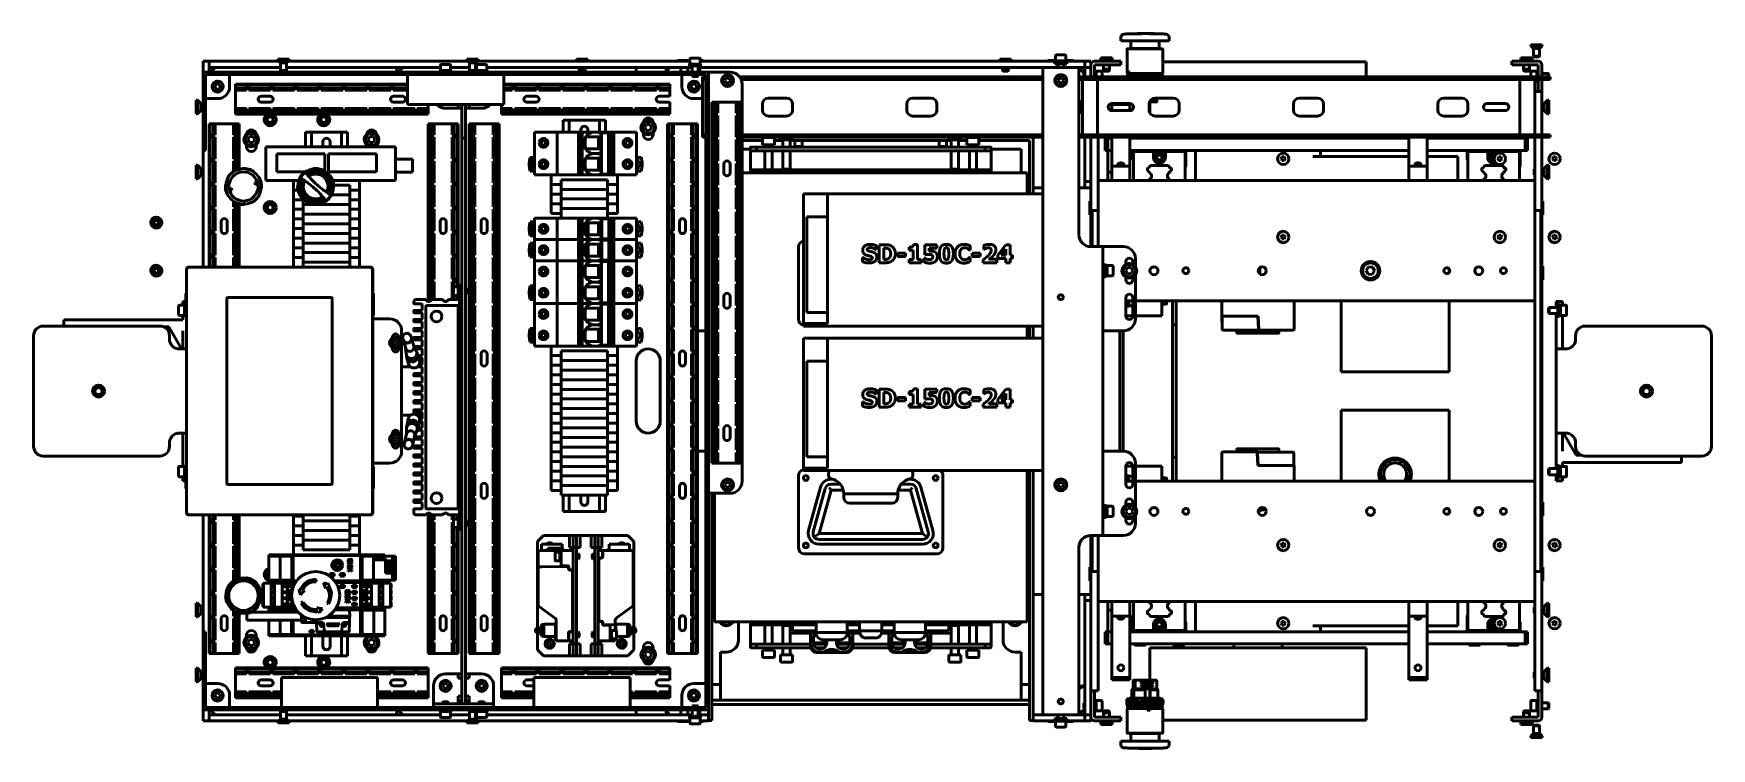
# Model space of a CAD drawing. Header units: millimetres. Extents: x 79 to 1474, y 97 to 691.
import ezdxf

# ---------------------------------------------------------------- set-up
doc = ezdxf.new("R2010")
doc.units = ezdxf.units.MM
doc.layers.add('Visible (ISO)', color=7, linetype='Continuous', lineweight=50)

msp = doc.modelspace()

# ---------------------------------------------------------------- linework, layer by layer
at = {"layer": 'Visible (ISO)'}
for p, q in [((983.3, 688.2), (983.3, 685.2)), ((983.3, 685.2), (1023.3, 685.2)), ((991.6, 690.9), (991.6, 690.9)), ((991.6, 685.2), (991.6, 678.7)), ((996.4, 690.9), (996.4, 690.8)), ((997.4, 690.9), (1001.1, 691)), ((997.4, 690.9), (997.4, 690.9)), ((997.4, 690.9), (997.4, 690.8)), ((997.9, 690.9), (997.9, 691)), ((1001.1, 691), (1001.1, 690.9)), ((1007.2, 691), (1007.2, 690.9)), ((1007.2, 691), (1007.6, 691)), ((1007.6, 691), (1007.6, 690.9)), ((1015, 691), (1015, 690.9)), ((1015, 685.2), (1015, 678.7)), ((1016.6, 690.9), (1018, 690.9)), ((1016.6, 690.9), (1016.6, 690.9)), ((1018, 690.9), (1018, 690.8)), ((1023.3, 688.2), (1023.3, 685.2)), ((282.4, 669.9), (291.8, 669.9)), ((282.4, 669.9), (282.4, 669)), ((291.8, 669.9), (291.8, 669)), ((439.6, 669.9), (449, 669.9)), ((439.6, 669.9), (439.6, 669)), ((449, 669.9), (449, 669)), ((530.6, 669.9), (540, 669.9)), ((530.6, 669.9), (530.6, 669)), ((540, 669.9), (540, 669)), ((625, 670.1), (625, 665.6)), ((625.5, 670.6), (633, 670.6)), ((633.5, 670.1), (633.5, 665.6)), ((882.6, 669.9), (892, 669.9)), ((882.6, 669.9), (882.6, 669)), ((892, 669.9), (892, 669)), ((929, 672.9), (929, 668.4)), ((929.5, 673.4), (937, 673.4)), ((937.5, 672.9), (937.5, 668.4)), ((966.6, 671.1), (976, 671.1)), ((966.6, 671.1), (966.6, 670.2)), ((966.6, 670.2), (976, 670.2)), ((968.7, 668.1), (966.6, 670.2)), ((966.6, 669.9), (966.9, 669.9)), ((966.6, 669.9), (966.6, 669)), ((973.9, 668.1), (976, 670.2)), ((975.7, 669.9), (976, 669.9)), ((976, 671.1), (976, 670.2)), ((976, 669.9), (976, 669)), ((988.4, 678.2), (988.4, 658)), ((1017.8, 678.5), (988.7, 678.5)), ((991, 678.7), (1015.6, 678.7)), ((991, 678.7), (991, 678.5)), ((1015.6, 678.7), (1015.6, 678.5)), ((1018.1, 678.2), (1018.1, 658)), ((1315.8, 671.1), (1325.2, 671.1)), ((1315.8, 671.1), (1315.8, 670.2)), ((1315.8, 670.2), (1325.2, 670.2)), ((1317.9, 668.1), (1315.8, 670.2)), ((1315.8, 669.9), (1316.1, 669.9)), ((1315.8, 669.9), (1315.8, 669)), ((1323.1, 668.1), (1325.2, 670.2)), ((1324.2, 681.9), (1333.6, 681.9)), ((1324.2, 681.9), (1324.2, 681)), ((1324.2, 681), (1333.6, 681)), ((1326.4, 678.8), (1324.2, 681)), ((1324.9, 669.9), (1325.2, 669.9)), ((1325.2, 671.1), (1325.2, 670.2)), ((1325.2, 669.9), (1325.2, 669)), ((1326.4, 678.8), (1331.4, 678.8)), ((1326.4, 678.8), (1326.4, 672.4)), ((1326.4, 672.4), (1331.4, 672.4)), ((1326.9, 671.9), (1326.4, 672.4)), ((1330.9, 671.9), (1326.9, 671.9)), ((1330.9, 671.9), (1331.4, 672.4)), ((1331.4, 678.8), (1333.6, 681)), ((1331.4, 678.8), (1331.4, 672.4)), ((1333.6, 681.9), (1333.6, 681)), ((220.3, 668.1), (225.3, 668.1)), ((220.3, 659.1), (220.3, 668.1)), ((220.3, 659.1), (220.3, 604.1)), ((640.3, 659.1), (220.3, 659.1)), ((222.3, 604.1), (222.3, 657.1)), ((222.3, 657.1), (638.3, 657.1)), ((225.3, 668.1), (225.3, 659.1)), ((225.3, 668.1), (283.3, 668.1)), ((225.3, 663.1), (225.3, 668.1)), ((225.3, 663.1), (230.3, 663.1)), ((225.3, 659.1), (225.3, 663.1)), ((225.3, 663.1), (284.6, 663.1)), ((226.3, 659.1), (230.3, 663.1)), ((226.3, 659.1), (230.3, 663.1)), ((284.6, 663.1), (230.3, 663.1)), ((242.3, 647.1), (242.3, 657.1)), ((282.4, 669), (291.8, 669)), ((284.6, 666.8), (282.4, 669)), ((284.6, 666.8), (289.6, 666.8)), ((284.6, 666.8), (284.6, 660.4)), ((284.6, 660.4), (289.6, 660.4)), ((285.1, 659.9), (284.6, 660.4)), ((289.1, 659.9), (285.1, 659.9)), ((289.1, 659.9), (289.6, 660.4)), ((289.6, 666.8), (291.8, 669)), ((289.6, 666.8), (289.6, 660.4)), ((371.3, 663.1), (289.6, 663.1)), ((289.6, 663.1), (417.5, 663.1)), ((290.9, 668.1), (440.5, 668.1)), ((381.3, 659.1), (381.3, 663.1)), ((381.3, 663.1), (381.3, 659.1)), ((382.3, 659.1), (386.3, 663.1)), ((390.3, 632.1), (390.3, 657.1)), ((426.4, 660.4), (417.2, 660.4)), ((417.2, 659.7), (417.2, 659.1)), ((417.5, 664.9), (417.5, 660.4)), ((418, 665.4), (425.5, 665.4)), ((426, 664.9), (426, 660.4)), ((426, 663.1), (441.8, 663.1)), ((426.4, 660.4), (426.4, 659.1)), ((439.6, 669), (449, 669)), ((441.8, 666.8), (439.6, 669)), ((441.8, 666.8), (446.8, 666.8)), ((441.8, 666.8), (441.8, 660.4)), ((441.8, 660.4), (446.8, 660.4)), ((442.3, 659.9), (441.8, 660.4)), ((446.3, 659.9), (442.3, 659.9)), ((446.3, 659.9), (446.8, 660.4)), ((446.8, 666.8), (449, 669)), ((446.8, 666.8), (446.8, 660.4)), ((446.8, 663.1), (447.5, 663.1)), ((456.4, 660.4), (447.2, 660.4)), ((447.2, 659.7), (447.2, 659.1)), ((447.5, 664.9), (447.5, 660.4)), ((448, 665.4), (455.5, 665.4)), ((448.1, 668.1), (625, 668.1)), ((456, 664.9), (456, 660.4)), ((456, 663.1), (626.8, 663.1)), ((456.4, 660.4), (456.4, 659.1)), ((470.3, 632.1), (470.3, 657.1)), ((530.6, 669), (540, 669)), ((531.5, 668.1), (530.6, 669)), ((532.8, 663.1), (532.8, 660.4)), ((532.8, 660.4), (537.8, 660.4)), ((533.3, 659.9), (532.8, 660.4)), ((537.3, 659.9), (533.3, 659.9)), ((537.3, 659.9), (537.8, 660.4)), ((537.8, 663.1), (537.8, 660.4)), ((539.1, 668.1), (540, 669)), ((580.3, 663.1), (599.3, 663.1)), ((580.3, 663.1), (580.3, 659.1)), ((605.3, 660.1), (608.3, 663.1)), ((605.3, 660.1), (605.3, 663.1)), ((605.3, 659.1), (605.3, 663.1)), ((614.6, 668.8), (625, 668.8)), ((614.6, 668.8), (614.6, 668.1)), ((617.3, 663.1), (617.3, 659.1)), ((618.3, 657.1), (618.3, 647.1)), ((623.3, 663.1), (623.3, 659.1)), ((629, 665.6), (624.7, 665.6)), ((624.7, 665.6), (624.7, 664.3)), ((629.5, 664.3), (624.7, 664.3)), ((626.8, 664.3), (626.8, 659.1)), ((626.8, 657.1), (626.8, 656.1)), ((626.8, 656.1), (631.8, 656.1)), ((627.3, 655.6), (626.8, 656.1)), ((629, 665.6), (629.5, 665.6)), ((629, 665.6), (629, 665.6)), ((633.9, 665.6), (629.5, 665.6)), ((629.5, 664.3), (629.5, 664.3)), ((633.9, 664.3), (630, 664.3)), ((631.3, 655.6), (631.8, 656.1)), ((631.8, 664.3), (631.8, 659.1)), ((631.8, 663.1), (918.3, 663.1)), ((631.8, 657.1), (631.8, 656.1)), ((633.3, 663.1), (633.3, 659.1)), ((633.5, 668.8), (635.9, 668.8)), ((633.5, 668.1), (928.7, 668.1)), ((633.9, 665.6), (633.9, 664.3)), ((635.9, 668.8), (635.9, 668.1)), ((638.3, 657.1), (638.3, 131.1)), ((640.3, 129.1), (640.3, 659.1)), ((640.3, 659.1), (658.3, 659.1)), ((640.3, 309.1), (640.3, 659.1)), ((882.6, 669), (892, 669)), ((883.5, 668.1), (882.6, 669)), ((884.8, 663.1), (884.8, 660.4)), ((884.8, 660.4), (889.8, 660.4)), ((885.3, 659.9), (884.8, 660.4)), ((889.3, 659.9), (885.3, 659.9)), ((889.3, 659.9), (889.8, 660.4)), ((889.8, 663.1), (889.8, 660.4)), ((891.1, 668.1), (892, 669)), ((948.3, 663.1), (918.3, 663.1)), ((918.3, 660.1), (918.3, 663.1)), ((918.3, 558.1), (918.3, 660.1)), ((922.6, 668.8), (929, 668.8)), ((922.6, 668.8), (922.6, 668.1)), ((938.3, 667.1), (928.3, 667.1)), ((928.3, 667.1), (928.3, 666.1)), ((938.3, 666.1), (928.3, 666.1)), ((937.9, 668.4), (928.7, 668.4)), ((928.7, 667.7), (928.7, 667.1)), ((930.8, 666.1), (930.8, 663.1)), ((935.8, 666.1), (935.8, 663.1)), ((937.5, 668.8), (943.9, 668.8)), ((937.9, 668.4), (937.9, 667.1)), ((937.9, 668.1), (953.3, 668.1)), ((938.3, 667.1), (938.3, 666.1)), ((943.9, 668.8), (943.9, 668.1)), ((948.3, 663.1), (953.3, 658.1)), ((948.3, 663.1), (953.3, 663.1)), ((948.3, 663.1), (953.3, 658.1)), ((948.3, 663.1), (953.3, 663.1)), ((948.3, 663.1), (948.3, 660.1)), ((948.3, 662.2), (953.3, 658.1)), ((948.3, 524.1), (948.3, 660.1)), ((952.6, 657.6), (953.1, 658.1)), ((952.6, 655.1), (952.6, 657.6)), ((953.1, 658.1), (953.1, 655.1)), ((953.3, 658.1), (953.1, 658.1)), ((953.3, 668.1), (953.3, 663.1)), ((958.3, 668.1), (953.3, 668.1)), ((953.3, 655.1), (953.3, 663.1)), ((953.3, 663.1), (958.3, 663.1)), ((958.3, 663.1), (958.3, 668.1)), ((958.3, 663.1), (958.3, 655.1)), ((980.3, 668.1), (961.3, 668.1)), ((961.3, 655.1), (961.3, 665.1)), ((961.3, 665.1), (980.3, 665.1)), ((961.8, 660.2), (961.3, 660.2)), ((962.6, 655.1), (962.6, 660.2)), ((967.1, 659.9), (962.6, 659.9)), ((966.6, 669), (967.8, 669)), ((967.5, 668.1), (966.6, 669)), ((967.6, 659.4), (967.6, 655.1)), ((968.8, 665.1), (968.8, 661.6)), ((968.8, 661.6), (973.8, 661.6)), ((969.3, 661.1), (968.8, 661.6)), ((968.8, 661.6), (968.8, 660.4)), ((968.8, 660.4), (973.8, 660.4)), ((969.3, 659.9), (968.8, 660.4)), ((973.3, 661.1), (969.3, 661.1)), ((973.3, 659.9), (969.3, 659.9)), ((973.3, 661.1), (973.8, 661.6)), ((973.3, 659.9), (973.8, 660.4)), ((973.8, 665.1), (973.8, 661.6)), ((973.8, 661.6), (973.8, 660.4)), ((974.8, 669), (976, 669)), ((975.1, 668.1), (976, 669)), ((980.3, 668.1), (983.3, 668.1)), ((983.3, 665.1), (980.3, 665.1)), ((983.3, 665.1), (983.3, 668.1)), ((988.4, 658), (989.4, 658)), ((1017.8, 657.3), (988.8, 657.3)), ((988.8, 657.3), (988.8, 656.3)), ((1017.8, 656.3), (988.8, 656.3)), ((989.4, 658), (989.4, 659.4)), ((989.4, 659.4), (990.5, 659.4)), ((990.5, 658), (989.4, 658)), ((990.5, 659.4), (990.5, 658)), ((990.5, 658), (990.5, 659.4)), ((990.5, 658), (1018.1, 658)), ((990.5, 658), (990.5, 658)), ((992.3, 658), (992.3, 657.3)), ((992.3, 656.3), (992.3, 655.6)), ((992.7, 657.3), (992.7, 658)), ((992.7, 655.6), (992.7, 656.3)), ((993.3, 658), (993.3, 657.3)), ((993.3, 656.3), (993.3, 655.4)), ((994.5, 657.3), (994.5, 658)), ((994.5, 655.3), (994.5, 656.3)), ((1004.2, 658), (1004.2, 657.3)), ((1004.2, 656.3), (1004.2, 655.3)), ((1011.2, 657.3), (1011.2, 658)), ((1011.2, 655.3), (1011.2, 656.3)), ((1014.2, 658), (1014.2, 657.3)), ((1014.2, 656.3), (1014.2, 655.6)), ((1017.8, 657.3), (1017.8, 656.3)), ((1187.3, 667.6), (1018.1, 667.6)), ((1187.3, 655.1), (1187.3, 667.6)), ((1308.3, 668.1), (1311.3, 668.1)), ((1308.3, 668.1), (1308.3, 665.1)), ((1311.3, 665.1), (1308.3, 665.1)), ((1330.3, 668.1), (1311.3, 668.1)), ((1311.3, 665.1), (1330.3, 665.1)), ((1315.8, 669), (1317, 669)), ((1316.7, 668.1), (1315.8, 669)), ((1318, 665.1), (1318, 661.6)), ((1318, 661.6), (1323, 661.6)), ((1318.5, 661.1), (1318, 661.6)), ((1318, 661.6), (1318, 660.4)), ((1318, 660.4), (1323, 660.4)), ((1318.5, 659.9), (1318, 660.4)), ((1322.5, 661.1), (1318.5, 661.1)), ((1322.5, 659.9), (1318.5, 659.9)), ((1322.5, 661.1), (1323, 661.6)), ((1322.5, 659.9), (1323, 660.4)), ((1323, 665.1), (1323, 661.6)), ((1323, 661.6), (1323, 660.4)), ((1324, 669), (1325.2, 669)), ((1324, 655.1), (1324, 659.4)), ((1324.3, 668.1), (1325.2, 669)), ((1324.5, 659.9), (1329, 659.9)), ((1329, 660.2), (1329, 660.2)), ((1329, 660.2), (1329, 655.1)), ((1329.7, 660.2), (1330.3, 660.2)), ((1330.3, 665.1), (1330.3, 655.1)), ((1333.3, 655.1), (1333.3, 665.1)), ((1333.3, 658.1), (1338.5, 658.1)), ((1338.5, 655.1), (1338.5, 658.1)), ((1339, 657.6), (1338.5, 658.1)), ((1339, 657.6), (1339, 655.1)), ((230.1, 648), (232, 649.4)), ((230.4, 645.7), (230.1, 648)), ((232.5, 644.8), (230.4, 645.7)), ((232, 649.4), (234.1, 648.5)), ((234.4, 646.2), (232.5, 644.8)), ((234.1, 648.5), (234.4, 646.2)), ((236.5, 647.4), (236.9, 647.4)), ((236.5, 647.3), (236.9, 647.3)), ((236.9, 646.9), (236.5, 646.9)), ((247.3, 649.1), (256.3, 649.1)), ((247.3, 649), (247.3, 649.1)), ((247.3, 649), (247.3, 648.2)), ((247.3, 647.9), (247.3, 648.2)), ((247.3, 648.2), (256.3, 648.2)), ((247.3, 647.9), (247.3, 645.6)), ((247.3, 645.6), (256.3, 645.6)), ((247.3, 645.6), (247.3, 644.7)), ((247.3, 644.2), (247.3, 644.7)), ((247.3, 629), (247.3, 644.2)), ((247.3, 644.2), (256.3, 644.2)), ((256.3, 649.1), (258.3, 649.1)), ((256.3, 649.1), (256.3, 649)), ((256.3, 648.2), (256.3, 649)), ((256.3, 648.2), (256.3, 647.9)), ((256.3, 645.6), (256.3, 647.9)), ((258.3, 647.6), (256.3, 647.6)), ((256.3, 644.7), (256.3, 645.6)), ((256.3, 644.7), (256.3, 644.2)), ((258.3, 649.1), (276.3, 649.1)), ((258.3, 649), (258.3, 649.1)), ((258.3, 649), (258.3, 648.2)), ((258.3, 647.9), (258.3, 648.2)), ((258.3, 648.2), (276.3, 648.2)), ((258.3, 647.9), (258.3, 645.6)), ((258.3, 645.6), (276.3, 645.6)), ((258.3, 645.6), (258.3, 644.7)), ((258.3, 644.2), (258.3, 644.7)), ((258.3, 644.2), (276.3, 644.2)), ((276.3, 649.1), (278.3, 649.1)), ((276.3, 649.1), (276.3, 649)), ((276.3, 648.2), (276.3, 649)), ((276.3, 648.2), (276.3, 647.9)), ((276.3, 645.6), (276.3, 647.9)), ((278.3, 647.6), (276.3, 647.6)), ((276.3, 644.7), (276.3, 645.6)), ((276.3, 644.7), (276.3, 644.2)), ((278.3, 649.1), (296.3, 649.1)), ((278.3, 649), (278.3, 649.1)), ((278.3, 649), (278.3, 648.2)), ((278.3, 647.9), (278.3, 648.2)), ((278.3, 648.2), (296.3, 648.2)), ((278.3, 647.9), (278.3, 645.6)), ((278.3, 645.6), (278.3, 644.7)), ((278.3, 645.6), (296.3, 645.6)), ((278.3, 644.2), (278.3, 644.7)), ((278.3, 644.2), (296.3, 644.2)), ((296.3, 649.1), (298.3, 649.1)), ((296.3, 649.1), (296.3, 649)), ((296.3, 648.2), (296.3, 649)), ((296.3, 648.2), (296.3, 647.9)), ((296.3, 645.6), (296.3, 647.9)), ((298.3, 647.6), (296.3, 647.6)), ((296.3, 644.7), (296.3, 645.6)), ((296.3, 644.7), (296.3, 644.2)), ((298.3, 649.1), (316.3, 649.1)), ((298.3, 649), (298.3, 649.1)), ((298.3, 649), (298.3, 648.2)), ((298.3, 647.9), (298.3, 648.2)), ((298.3, 648.2), (316.3, 648.2)), ((298.3, 647.9), (298.3, 645.6)), ((298.3, 645.6), (298.3, 644.7)), ((298.3, 645.6), (316.3, 645.6)), ((298.3, 644.2), (298.3, 644.7)), ((298.3, 644.2), (316.3, 644.2)), ((316.3, 649.1), (318.3, 649.1)), ((316.3, 649.1), (316.3, 649)), ((316.3, 648.2), (316.3, 649)), ((316.3, 648.2), (316.3, 647.9)), ((316.3, 645.6), (316.3, 647.9)), ((318.3, 647.6), (316.3, 647.6)), ((316.3, 644.7), (316.3, 645.6)), ((316.3, 644.7), (316.3, 644.2)), ((318.3, 649.1), (336.3, 649.1)), ((318.3, 649), (318.3, 649.1)), ((318.3, 649), (318.3, 648.2)), ((318.3, 647.9), (318.3, 648.2)), ((318.3, 648.2), (336.3, 648.2)), ((318.3, 647.9), (318.3, 645.6)), ((318.3, 645.6), (318.3, 644.7)), ((318.3, 645.6), (336.3, 645.6)), ((318.3, 644.2), (318.3, 644.7)), ((318.3, 644.2), (336.3, 644.2)), ((336.3, 649.1), (338.3, 649.1)), ((336.3, 649.1), (336.3, 649)), ((336.3, 648.2), (336.3, 649)), ((336.3, 648.2), (336.3, 647.9)), ((336.3, 645.6), (336.3, 647.9)), ((338.3, 647.6), (336.3, 647.6)), ((336.3, 644.7), (336.3, 645.6)), ((336.3, 644.7), (336.3, 644.2)), ((338.3, 649.1), (356.3, 649.1)), ((338.3, 649), (338.3, 649.1)), ((338.3, 649), (338.3, 648.2)), ((338.3, 647.9), (338.3, 648.2)), ((338.3, 648.2), (356.3, 648.2)), ((338.3, 647.9), (338.3, 645.6)), ((338.3, 645.6), (338.3, 644.7)), ((338.3, 645.6), (356.3, 645.6)), ((338.3, 644.2), (338.3, 644.7)), ((338.3, 644.2), (356.3, 644.2)), ((356.3, 649.1), (358.3, 649.1)), ((356.3, 649.1), (356.3, 649)), ((356.3, 648.2), (356.3, 649)), ((356.3, 648.2), (356.3, 647.9)), ((356.3, 645.6), (356.3, 647.9)), ((358.3, 647.6), (356.3, 647.6)), ((356.3, 644.7), (356.3, 645.6)), ((356.3, 644.7), (356.3, 644.2)), ((358.3, 649.1), (376.3, 649.1)), ((358.3, 649), (358.3, 649.1)), ((358.3, 649), (358.3, 648.2)), ((358.3, 647.9), (358.3, 648.2)), ((358.3, 648.2), (376.3, 648.2)), ((358.3, 647.9), (358.3, 645.6)), ((358.3, 645.6), (358.3, 644.7)), ((358.3, 645.6), (376.3, 645.6)), ((358.3, 644.2), (358.3, 644.7)), ((358.3, 644.2), (376.3, 644.2)), ((376.3, 649.1), (378.3, 649.1)), ((376.3, 649.1), (376.3, 649)), ((376.3, 648.2), (376.3, 649)), ((376.3, 648.2), (376.3, 647.9)), ((376.3, 645.6), (376.3, 647.9)), ((378.3, 647.6), (376.3, 647.6)), ((376.3, 644.7), (376.3, 645.6)), ((376.3, 644.7), (376.3, 644.2)), ((378.3, 649.1), (390.3, 649.1)), ((378.3, 649), (378.3, 649.1)), ((378.3, 649), (378.3, 648.2)), ((378.3, 647.9), (378.3, 648.2)), ((378.3, 648.2), (390.3, 648.2)), ((378.3, 647.9), (378.3, 645.6)), ((378.3, 645.6), (378.3, 644.7)), ((378.3, 645.6), (390.3, 645.6)), ((378.3, 644.2), (378.3, 644.7)), ((378.3, 644.2), (390.3, 644.2)), ((470.3, 649.1), (477.3, 649.1)), ((470.3, 648.2), (477.3, 648.2)), ((470.3, 645.6), (477.3, 645.6)), ((470.3, 644.2), (477.3, 644.2)), ((477.3, 649.1), (479.3, 649.1)), ((477.3, 649.1), (477.3, 649)), ((477.3, 648.2), (477.3, 649)), ((477.3, 648.2), (477.3, 647.9)), ((477.3, 645.6), (477.3, 647.9)), ((479.3, 647.6), (477.3, 647.6)), ((477.3, 644.7), (477.3, 645.6)), ((477.3, 644.7), (477.3, 644.2)), ((479.3, 649.1), (497.3, 649.1)), ((479.3, 649), (479.3, 649.1)), ((479.3, 649), (479.3, 648.2)), ((479.3, 647.9), (479.3, 648.2)), ((479.3, 648.2), (497.3, 648.2)), ((479.3, 647.9), (479.3, 645.6)), ((479.3, 645.6), (497.3, 645.6)), ((479.3, 645.6), (479.3, 644.7)), ((479.3, 644.2), (479.3, 644.7)), ((479.3, 644.2), (497.3, 644.2)), ((497.3, 649.1), (499.3, 649.1)), ((497.3, 649.1), (497.3, 649)), ((497.3, 648.2), (497.3, 649)), ((497.3, 648.2), (497.3, 647.9)), ((497.3, 645.6), (497.3, 647.9)), ((499.3, 647.6), (497.3, 647.6)), ((497.3, 644.7), (497.3, 645.6)), ((497.3, 644.7), (497.3, 644.2)), ((499.3, 649.1), (517.3, 649.1)), ((499.3, 649), (499.3, 649.1)), ((499.3, 649), (499.3, 648.2)), ((499.3, 647.9), (499.3, 648.2)), ((499.3, 648.2), (517.3, 648.2)), ((499.3, 647.9), (499.3, 645.6)), ((499.3, 645.6), (499.3, 644.7)), ((499.3, 645.6), (517.3, 645.6)), ((499.3, 644.2), (499.3, 644.7)), ((499.3, 644.2), (517.3, 644.2)), ((517.3, 649.1), (519.3, 649.1)), ((517.3, 649.1), (517.3, 649)), ((517.3, 648.2), (517.3, 649)), ((517.3, 648.2), (517.3, 647.9)), ((517.3, 645.6), (517.3, 647.9)), ((519.3, 647.6), (517.3, 647.6)), ((517.3, 644.7), (517.3, 645.6)), ((517.3, 644.7), (517.3, 644.2)), ((519.3, 649.1), (537.3, 649.1)), ((519.3, 649), (519.3, 649.1)), ((519.3, 649), (519.3, 648.2)), ((519.3, 647.9), (519.3, 648.2)), ((519.3, 648.2), (537.3, 648.2)), ((519.3, 647.9), (519.3, 645.6)), ((519.3, 645.6), (519.3, 644.7)), ((519.3, 645.6), (537.3, 645.6)), ((519.3, 644.2), (519.3, 644.7)), ((519.3, 644.2), (537.3, 644.2)), ((537.3, 649.1), (539.3, 649.1)), ((537.3, 649.1), (537.3, 649)), ((537.3, 648.2), (537.3, 649)), ((537.3, 648.2), (537.3, 647.9)), ((537.3, 645.6), (537.3, 647.9)), ((539.3, 647.6), (537.3, 647.6)), ((537.3, 644.7), (537.3, 645.6)), ((537.3, 644.7), (537.3, 644.2)), ((539.3, 649.1), (557.3, 649.1)), ((539.3, 649), (539.3, 649.1)), ((539.3, 649), (539.3, 648.2)), ((539.3, 647.9), (539.3, 648.2)), ((539.3, 648.2), (557.3, 648.2)), ((539.3, 647.9), (539.3, 645.6)), ((539.3, 645.6), (539.3, 644.7)), ((539.3, 645.6), (557.3, 645.6)), ((539.3, 644.2), (539.3, 644.7)), ((539.3, 644.2), (557.3, 644.2)), ((557.3, 649.1), (559.3, 649.1)), ((557.3, 649.1), (557.3, 649)), ((557.3, 648.2), (557.3, 649)), ((557.3, 648.2), (557.3, 647.9)), ((557.3, 645.6), (557.3, 647.9)), ((559.3, 647.6), (557.3, 647.6)), ((557.3, 644.7), (557.3, 645.6)), ((557.3, 644.7), (557.3, 644.2)), ((559.3, 649.1), (577.3, 649.1)), ((559.3, 649), (559.3, 649.1)), ((559.3, 649), (559.3, 648.2)), ((559.3, 647.9), (559.3, 648.2)), ((559.3, 648.2), (577.3, 648.2)), ((559.3, 647.9), (559.3, 645.6)), ((559.3, 645.6), (559.3, 644.7)), ((559.3, 645.6), (577.3, 645.6)), ((559.3, 644.2), (559.3, 644.7)), ((559.3, 644.2), (577.3, 644.2)), ((577.3, 649.1), (579.3, 649.1)), ((577.3, 649.1), (577.3, 649)), ((577.3, 648.2), (577.3, 649)), ((577.3, 648.2), (577.3, 647.9)), ((577.3, 645.6), (577.3, 647.9)), ((579.3, 647.6), (577.3, 647.6)), ((577.3, 644.7), (577.3, 645.6)), ((577.3, 644.7), (577.3, 644.2)), ((579.3, 649.1), (597.3, 649.1)), ((579.3, 649), (579.3, 649.1)), ((579.3, 649), (579.3, 648.2)), ((579.3, 647.9), (579.3, 648.2)), ((579.3, 648.2), (597.3, 648.2)), ((579.3, 647.9), (579.3, 645.6)), ((579.3, 645.6), (579.3, 644.7)), ((579.3, 645.6), (597.3, 645.6)), ((579.3, 644.2), (579.3, 644.7)), ((579.3, 644.2), (597.3, 644.2)), ((597.3, 649.1), (599.3, 649.1)), ((597.3, 649.1), (597.3, 649)), ((597.3, 648.2), (597.3, 649)), ((597.3, 648.2), (597.3, 647.9)), ((597.3, 645.6), (597.3, 647.9)), ((599.3, 647.6), (597.3, 647.6)), ((597.3, 644.7), (597.3, 645.6)), ((597.3, 644.7), (597.3, 644.2)), ((599.3, 649.1), (608.3, 649.1)), ((599.3, 649), (599.3, 649.1)), ((599.3, 649), (599.3, 648.2)), ((599.3, 647.9), (599.3, 648.2)), ((599.3, 648.2), (608.3, 648.2)), ((599.3, 647.9), (599.3, 645.6)), ((599.3, 645.6), (599.3, 644.7)), ((599.3, 645.6), (608.3, 645.6)), ((599.3, 644.2), (599.3, 644.7)), ((599.3, 644.2), (608.3, 644.2)), ((608.3, 649), (608.3, 649.1)), ((608.3, 649), (608.3, 648.2)), ((608.3, 647.9), (608.3, 648.2)), ((608.3, 647.9), (608.3, 645.6)), ((608.3, 645.6), (608.3, 644.7)), ((608.3, 644.7), (608.3, 644.2)), ((608.3, 638.8), (608.3, 644.2)), ((626.1, 648), (628, 649.4)), ((626.4, 645.7), (626.1, 648)), ((628.5, 644.8), (626.4, 645.7)), ((631.3, 655.6), (627.3, 655.6)), ((628, 649.4), (630.1, 648.5)), ((630.4, 646.2), (628.5, 644.8)), ((630.1, 648.5), (630.4, 646.2)), ((632.5, 647.4), (632.9, 647.4)), ((632.5, 647.3), (632.9, 647.3)), ((632.9, 646.9), (632.5, 646.9)), ((635.3, 655.1), (638.3, 655.1)), ((635.3, 655.1), (635.3, 653.1)), ((635.3, 653.1), (638.3, 653.1)), ((635.3, 607.1), (635.3, 653.1)), ((651.7, 652.4), (652, 652.4)), ((652, 651.9), (651.7, 651.9)), ((652, 651.9), (651.7, 651.9)), ((654, 652.1), (655.1, 654.1)), ((655.1, 650.1), (654, 652.1)), ((655.1, 654.1), (657.4, 654.1)), ((657.4, 650.1), (655.1, 650.1)), ((657.4, 654.1), (658.6, 652.1)), ((658.6, 652.1), (657.4, 650.1)), ((666.3, 655.1), (918.3, 655.1)), ((667.4, 653.1), (918.3, 653.1)), ((668.3, 649.1), (668.3, 634.1)), ((928.7, 652.4), (929, 652.4)), ((929, 651.9), (928.7, 651.9)), ((929, 651.9), (928.7, 651.9)), ((931, 652.1), (932.1, 654.1)), ((932.1, 650.1), (931, 652.1)), ((932.1, 654.1), (934.4, 654.1)), ((934.4, 650.1), (932.1, 650.1)), ((934.4, 654.1), (935.6, 652.1)), ((935.6, 652.1), (934.4, 650.1)), ((948.3, 655.1), (958.3, 655.1)), ((948.3, 653.1), (958.3, 653.1)), ((951.3, 653.1), (951.3, 607.1)), ((958.3, 655.1), (1320.3, 655.1)), ((958.3, 655.1), (958.3, 653.1)), ((958.3, 653.1), (1320.3, 653.1)), ((963.7, 653.1), (963.7, 607.1)), ((988.9, 655.3), (988.6, 655.1)), ((988.9, 655.3), (989.1, 655.3)), ((989.3, 655.3), (989.1, 655.3)), ((989.2, 655.3), (989.2, 655.3)), ((991.9, 655.3), (989.3, 655.3)), ((991.1, 655.6), (991.2, 655.6)), ((991.1, 655.3), (991.1, 655.6)), ((993, 655.6), (991.2, 655.6)), ((992, 655.3), (991.9, 655.3)), ((992, 655.3), (998.8, 655.3)), ((995.4, 655.6), (995.6, 655.6)), ((995.4, 655.3), (995.4, 655.6)), ((996.7, 655.6), (995.6, 655.6)), ((999.1, 655.3), (998.8, 655.3)), ((1005.3, 655.3), (999.1, 655.3)), ((1001.8, 655.6), (1002.1, 655.6)), ((1001.8, 655.3), (1001.8, 655.6)), ((1002.2, 655.6), (1002.1, 655.6)), ((1005.6, 655.3), (1005.3, 655.3)), ((1005.6, 655.3), (1007.2, 655.3)), ((1007.2, 655.3), (1007.4, 655.1)), ((1007.2, 655.1), (1007.2, 655.3)), ((1007.2, 655.3), (1010.6, 655.3)), ((1011.7, 655.3), (1010.6, 655.3)), ((1011.5, 655.1), (1011.7, 655.3)), ((1011.7, 655.3), (1011.9, 655.1)), ((1011.7, 655.3), (1013, 655.3)), ((1014, 655.6), (1012.3, 655.6)), ((1012.3, 655.3), (1012.3, 655.6)), ((1013.1, 655.3), (1013, 655.3)), ((1016.6, 655.3), (1013.1, 655.3)), ((1014, 655.6), (1014.1, 655.6)), ((1014, 655.3), (1014, 655.6)), ((1014.5, 655.6), (1014.2, 655.6)), ((1016.5, 655.6), (1014.5, 655.6)), ((1014.5, 655.4), (1014.5, 655.6)), ((1016.5, 655.6), (1016.5, 655.6)), ((1016.5, 655.3), (1016.5, 655.6)), ((1016.8, 655.3), (1016.6, 655.3)), ((1016.8, 655.3), (1017.7, 655.3)), ((1017.7, 655.3), (1018, 655.1)), ((1314.9, 653.1), (1314.9, 607.1)), ((1320.3, 655.1), (1340.3, 655.1)), ((1320.3, 655.1), (1320.3, 653.1)), ((1320.3, 653.1), (1340.3, 653.1)), ((1327.3, 653.1), (1327.3, 607.1)), ((1327.3, 651.4), (1329, 651.4)), ((1333.3, 643.1), (1327.3, 643.1)), ((1329, 653.1), (1329, 651)), ((1329, 651), (1330.3, 651)), ((1330.3, 653.1), (1330.3, 646.1)), ((1330.3, 643.1), (1330.3, 646.1)), ((1333.3, 646.1), (1333.3, 653.1)), ((1333.3, 646.1), (1333.3, 643.1)), ((1333.3, 643.1), (1333.3, 607.1)), ((1340.3, 655.1), (1340.3, 653.1)), ((214.5, 624.5), (214.5, 635.8)), ((214.5, 635.8), (215.6, 635.8)), ((215.6, 624.5), (215.6, 635.8)), ((218.3, 633.1), (215.6, 635.8)), ((218.3, 627.1), (218.3, 633.1)), ((218.3, 633.1), (220.3, 633.1)), ((222.3, 637.1), (232.3, 637.1)), ((247.3, 629), (247.3, 628.5)), ((256.3, 629), (247.3, 629)), ((247.3, 627.6), (247.3, 628.5)), ((256.3, 628.5), (256.3, 629)), ((256.3, 628.5), (256.3, 627.6)), ((258.3, 629), (258.3, 628.5)), ((276.3, 629), (258.3, 629)), ((258.3, 627.6), (258.3, 628.5)), ((268.5, 639.1), (276, 639.1)), ((276, 634.1), (268.5, 634.1)), ((276.3, 628.5), (276.3, 629)), ((276.3, 628.5), (276.3, 627.6)), ((278.3, 629), (278.3, 628.5)), ((296.3, 629), (278.3, 629)), ((278.3, 627.6), (278.3, 628.5)), ((296.3, 628.5), (296.3, 629)), ((296.3, 628.5), (296.3, 627.6)), ((298.3, 629), (298.3, 628.5)), ((316.3, 629), (298.3, 629)), ((298.3, 627.6), (298.3, 628.5)), ((316.3, 628.5), (316.3, 629)), ((316.3, 628.5), (316.3, 627.6)), ((318.3, 629), (318.3, 628.5)), ((336.3, 629), (318.3, 629)), ((318.3, 627.6), (318.3, 628.5)), ((336.3, 628.5), (336.3, 629)), ((336.3, 628.5), (336.3, 627.6)), ((338.3, 629), (338.3, 628.5)), ((356.3, 629), (338.3, 629)), ((338.3, 627.6), (338.3, 628.5)), ((356.3, 628.5), (356.3, 629)), ((356.3, 628.5), (356.3, 627.6)), ((358.3, 629), (358.3, 628.5)), ((376.3, 629), (358.3, 629)), ((358.3, 627.6), (358.3, 628.5)), ((376.3, 628.5), (376.3, 629)), ((376.3, 628.5), (376.3, 627.6)), ((378.3, 629), (378.3, 628.5)), ((396.3, 629), (378.3, 629)), ((378.3, 627.6), (378.3, 628.5)), ((378.5, 639.1), (386, 639.1)), ((386, 634.1), (378.5, 634.1)), ((390.3, 632.1), (394.3, 632.1)), ((466.3, 632.1), (394.3, 632.1)), ((396.3, 628.5), (396.3, 629)), ((396.3, 628.5), (396.3, 627.6)), ((398.3, 629), (398.3, 628.5)), ((407.3, 629), (398.3, 629)), ((398.3, 627.6), (398.3, 628.5)), ((407.3, 629), (407.3, 632.1)), ((407.3, 628.5), (407.3, 629)), ((407.3, 627.6), (407.3, 628.5)), ((432.3, 629.1), (421.8, 629.1)), ((432.3, 632.1), (432.3, 629.1)), ((432.3, 629.1), (435.3, 629.1)), ((435.3, 614.1), (435.3, 632.1)), ((438.3, 632.1), (438.3, 614.1)), ((441.3, 629.1), (438.3, 629.1)), ((441.3, 629.1), (441.3, 632.1)), ((451.8, 629.1), (441.3, 629.1)), ((466.3, 632.1), (470.3, 632.1)), ((468.3, 629), (468.3, 632.1)), ((468.3, 629), (468.3, 628.5)), ((477.3, 629), (468.3, 629)), ((468.3, 627.6), (468.3, 628.5)), ((477.3, 628.5), (477.3, 629)), ((477.3, 628.5), (477.3, 627.6)), ((479.3, 629), (479.3, 628.5)), ((497.3, 629), (479.3, 629)), ((479.3, 627.6), (479.3, 628.5)), ((489.5, 639.1), (497, 639.1)), ((497, 634.1), (489.5, 634.1)), ((497.3, 628.5), (497.3, 629)), ((497.3, 628.5), (497.3, 627.6)), ((499.3, 629), (499.3, 628.5)), ((517.3, 629), (499.3, 629)), ((499.3, 627.6), (499.3, 628.5)), ((517.3, 628.5), (517.3, 629)), ((517.3, 628.5), (517.3, 627.6)), ((519.3, 629), (519.3, 628.5)), ((537.3, 629), (519.3, 629)), ((519.3, 627.6), (519.3, 628.5)), ((537.3, 628.5), (537.3, 629)), ((537.3, 628.5), (537.3, 627.6)), ((539.3, 629), (539.3, 628.5)), ((557.3, 629), (539.3, 629)), ((539.3, 627.6), (539.3, 628.5)), ((557.3, 628.5), (557.3, 629)), ((557.3, 628.5), (557.3, 627.6)), ((559.3, 629), (559.3, 628.5)), ((577.3, 629), (559.3, 629)), ((559.3, 627.6), (559.3, 628.5)), ((577.3, 628.5), (577.3, 629)), ((577.3, 628.5), (577.3, 627.6)), ((579.3, 629), (579.3, 628.5)), ((597.3, 629), (579.3, 629)), ((579.3, 627.6), (579.3, 628.5)), ((597.3, 628.5), (597.3, 629)), ((597.3, 628.5), (597.3, 627.6)), ((599.3, 629), (599.3, 628.5)), ((608.3, 629), (599.3, 629)), ((599.3, 627.6), (599.3, 628.5)), ((599.5, 639.1), (607, 639.1)), ((607, 634.1), (599.5, 634.1)), ((608.3, 629), (608.3, 634.5)), ((608.3, 628.5), (608.3, 629)), ((608.3, 627.6), (608.3, 628.5)), ((628.3, 637.1), (635.3, 637.1)), ((643.4, 634.1), (643.3, 634.1)), ((643.3, 625.1), (643.3, 634.1)), ((643.4, 634.1), (644.2, 634.1)), ((644.5, 634.1), (644.2, 634.1)), ((644.2, 625.1), (644.2, 634.1)), ((644.5, 634.1), (646.8, 634.1)), ((646.8, 634.1), (647.7, 634.1)), ((646.8, 625.1), (646.8, 634.1)), ((647.7, 634.1), (648.2, 634.1)), ((663.4, 634.1), (648.2, 634.1)), ((648.2, 625.1), (648.2, 634.1)), ((663.9, 634.1), (663.4, 634.1)), ((663.4, 634.1), (663.4, 625.1)), ((664.8, 634.1), (663.9, 634.1)), ((667.1, 634.1), (664.8, 634.1)), ((664.8, 625.1), (664.8, 634.1)), ((667.1, 634.1), (667.4, 634.1)), ((668.1, 634.1), (667.4, 634.1)), ((667.4, 634.1), (667.4, 625.1)), ((668.1, 634.1), (668.3, 634.1)), ((668.3, 625.1), (668.3, 634.1)), ((685.3, 627.6), (685.3, 632.6)), ((690.3, 637.6), (705.3, 637.6)), ((710.3, 632.6), (710.3, 627.6)), ((805.3, 627.6), (805.3, 632.6)), ((810.3, 637.6), (825.3, 637.6)), ((830.3, 632.6), (830.3, 627.6)), ((948.3, 634.4), (949, 634.4)), ((949, 634.7), (949, 634.7)), ((949, 634.7), (949, 625.5)), ((949.7, 634.7), (950.3, 634.7)), ((950.3, 635.1), (950.3, 625.1)), ((950.3, 635.1), (951.3, 635.1)), ((975.8, 632.1), (975.8, 633.1)), ((975.8, 633.1), (990.8, 633.1)), ((975.8, 632.1), (990.8, 632.1)), ((975.8, 627.1), (975.8, 632.1)), ((990.8, 633.1), (990.8, 632.1)), ((990.8, 632.1), (990.8, 627.1)), ((1006.8, 627.6), (1006.8, 632.6)), ((1007.1, 634.4), (1010.8, 634.4)), ((1007.2, 634.7), (1010.4, 634.7)), ((1007.3, 625.4), (1007.3, 634.4)), ((1010, 637.3), (1010, 635.4)), ((1010, 635.4), (1011.1, 635.4)), ((1011.3, 634.4), (1010.8, 634.4)), ((1011.1, 635.4), (1011.1, 637.6)), ((1011.3, 634.4), (1012.8, 634.4)), ((1011.8, 637.6), (1026.8, 637.6)), ((1012.8, 634.4), (1012.9, 634.4)), ((1012.9, 634.4), (1012.9, 634.4)), ((1013.3, 634.9), (1013.3, 637.6)), ((1031.8, 632.6), (1031.8, 627.6)), ((1126.8, 627.6), (1126.8, 632.6)), ((1131.8, 637.6), (1146.8, 637.6)), ((1151.8, 632.6), (1151.8, 627.6)), ((1246.8, 627.6), (1246.8, 632.6)), ((1251.8, 637.6), (1266.8, 637.6)), ((1271.8, 632.6), (1271.8, 627.6)), ((1287.8, 633.1), (1302.8, 633.1)), ((1335.3, 633.1), (1333.3, 633.1)), ((1335.3, 633.1), (1337.9, 635.8)), ((1335.3, 633.1), (1335.3, 627.1)), ((1337.9, 635.8), (1337.9, 624.5)), ((1339, 635.8), (1337.9, 635.8)), ((1339, 635.8), (1339, 624.5)), ((214.5, 624.5), (215.6, 624.5)), ((218.3, 627.1), (215.6, 624.5)), ((218.3, 627.1), (220.3, 627.1)), ((225.4, 616.1), (225.3, 616.1)), ((225.3, 607.1), (225.3, 616.1)), ((225.4, 616.1), (226.2, 616.1)), ((226.5, 616.1), (226.2, 616.1)), ((226.2, 607.1), (226.2, 616.1)), ((226.5, 616.1), (228.8, 616.1)), ((228.8, 616.1), (229.7, 616.1)), ((228.8, 607.1), (228.8, 616.1)), ((229.7, 616.1), (230.2, 616.1)), ((245.4, 616.1), (230.2, 616.1)), ((230.2, 607.1), (230.2, 616.1)), ((245.9, 616.1), (245.4, 616.1)), ((245.4, 616.1), (245.4, 607.1)), ((246.8, 616.1), (245.9, 616.1)), ((249.1, 616.1), (246.8, 616.1)), ((246.8, 607.1), (246.8, 616.1)), ((247.3, 627.6), (256.3, 627.6)), ((247.3, 625.3), (247.3, 627.6)), ((247.3, 625.3), (247.3, 625)), ((247.3, 624.3), (247.3, 625)), ((256.3, 625), (247.3, 625)), ((247.3, 624.3), (247.3, 624.1)), ((247.3, 624.1), (256.3, 624.1)), ((249.1, 616.1), (249.4, 616.1)), ((250.1, 616.1), (249.4, 616.1)), ((249.4, 616.1), (249.4, 607.1)), ((250.1, 616.1), (250.3, 616.1)), ((250.3, 607.1), (250.3, 616.1)), ((256.3, 627.6), (256.3, 625.3)), ((258.3, 625.6), (256.3, 625.6)), ((256.3, 625), (256.3, 625.3)), ((256.3, 625), (256.3, 624.3)), ((256.3, 624.1), (256.3, 624.3)), ((256.3, 624.1), (258.3, 624.1)), ((258.3, 627.6), (276.3, 627.6)), ((258.3, 625.3), (258.3, 627.6)), ((258.3, 625.3), (258.3, 625)), ((258.3, 624.3), (258.3, 625)), ((276.3, 625), (258.3, 625)), ((258.3, 624.3), (258.3, 624.1)), ((258.3, 624.1), (276.3, 624.1)), ((276.3, 627.6), (276.3, 625.3)), ((278.3, 625.6), (276.3, 625.6)), ((276.3, 625), (276.3, 625.3)), ((276.3, 625), (276.3, 624.3)), ((276.3, 624.1), (276.3, 624.3)), ((276.3, 624.1), (278.3, 624.1)), ((278.3, 625.3), (278.3, 627.6)), ((278.3, 627.6), (296.3, 627.6)), ((278.3, 625.3), (278.3, 625)), ((278.3, 624.3), (278.3, 625)), ((296.3, 625), (278.3, 625)), ((278.3, 624.3), (278.3, 624.1)), ((278.3, 624.1), (296.3, 624.1)), ((296.3, 627.6), (296.3, 625.3)), ((298.3, 625.6), (296.3, 625.6)), ((296.3, 625), (296.3, 625.3)), ((296.3, 625), (296.3, 624.3)), ((296.3, 624.1), (296.3, 624.3)), ((296.3, 624.1), (298.3, 624.1)), ((298.3, 625.3), (298.3, 627.6)), ((298.3, 627.6), (316.3, 627.6)), ((298.3, 625.3), (298.3, 625)), ((298.3, 624.3), (298.3, 625)), ((316.3, 625), (298.3, 625)), ((298.3, 624.3), (298.3, 624.1)), ((298.3, 624.1), (316.3, 624.1)), ((316.3, 627.6), (316.3, 625.3)), ((318.3, 625.6), (316.3, 625.6)), ((316.3, 625), (316.3, 625.3)), ((316.3, 625), (316.3, 624.3)), ((316.3, 624.1), (316.3, 624.3)), ((316.3, 624.1), (318.3, 624.1)), ((318.3, 625.3), (318.3, 627.6)), ((318.3, 627.6), (336.3, 627.6)), ((318.3, 625.3), (318.3, 625)), ((318.3, 624.3), (318.3, 625)), ((336.3, 625), (318.3, 625)), ((318.3, 624.3), (318.3, 624.1)), ((318.3, 624.1), (336.3, 624.1)), ((336.3, 627.6), (336.3, 625.3)), ((338.3, 625.6), (336.3, 625.6)), ((336.3, 625), (336.3, 625.3)), ((336.3, 625), (336.3, 624.3)), ((336.3, 624.1), (336.3, 624.3)), ((336.3, 624.1), (338.3, 624.1)), ((338.3, 625.3), (338.3, 627.6)), ((338.3, 627.6), (356.3, 627.6)), ((338.3, 625.3), (338.3, 625)), ((338.3, 624.3), (338.3, 625)), ((356.3, 625), (338.3, 625)), ((338.3, 624.3), (338.3, 624.1)), ((338.3, 624.1), (356.3, 624.1)), ((356.3, 627.6), (356.3, 625.3)), ((358.3, 625.6), (356.3, 625.6)), ((356.3, 625), (356.3, 625.3)), ((356.3, 625), (356.3, 624.3)), ((356.3, 624.1), (356.3, 624.3)), ((356.3, 624.1), (358.3, 624.1)), ((358.3, 625.3), (358.3, 627.6)), ((358.3, 627.6), (376.3, 627.6)), ((358.3, 625.3), (358.3, 625)), ((358.3, 624.3), (358.3, 625)), ((376.3, 625), (358.3, 625)), ((358.3, 624.3), (358.3, 624.1)), ((358.3, 624.1), (376.3, 624.1)), ((376.3, 627.6), (376.3, 625.3)), ((378.3, 625.6), (376.3, 625.6)), ((376.3, 625), (376.3, 625.3)), ((376.3, 625), (376.3, 624.3)), ((376.3, 624.1), (376.3, 624.3)), ((376.3, 624.1), (378.3, 624.1)), ((378.3, 625.3), (378.3, 627.6)), ((378.3, 627.6), (396.3, 627.6)), ((378.3, 625.3), (378.3, 625)), ((378.3, 624.3), (378.3, 625)), ((396.3, 625), (378.3, 625)), ((378.3, 624.3), (378.3, 624.1)), ((378.3, 624.1), (396.3, 624.1)), ((396.3, 627.6), (396.3, 625.3)), ((398.3, 625.6), (396.3, 625.6)), ((396.3, 625), (396.3, 625.3)), ((396.3, 625), (396.3, 624.3)), ((396.3, 624.1), (396.3, 624.3)), ((396.3, 624.1), (398.3, 624.1)), ((398.3, 625.3), (398.3, 627.6)), ((398.3, 627.6), (407.3, 627.6)), ((398.3, 625.3), (398.3, 625)), ((398.3, 624.3), (398.3, 625)), ((407.3, 625), (398.3, 625)), ((398.3, 624.3), (398.3, 624.1)), ((398.3, 624.1), (407.3, 624.1)), ((407.3, 625.3), (407.3, 627.6)), ((407.3, 625.3), (407.3, 625)), ((407.3, 624.3), (407.3, 625)), ((407.3, 624.3), (407.3, 624.1)), ((407.4, 616.1), (407.3, 616.1)), ((407.3, 607.1), (407.3, 616.1)), ((407.4, 616.1), (408.2, 616.1)), ((408.5, 616.1), (408.2, 616.1)), ((408.2, 607.1), (408.2, 616.1)), ((408.5, 616.1), (410.8, 616.1)), ((410.8, 616.1), (411.7, 616.1)), ((410.8, 607.1), (410.8, 616.1)), ((411.7, 616.1), (412.2, 616.1)), ((427.4, 616.1), (412.2, 616.1)), ((412.2, 607.1), (412.2, 616.1)), ((427.9, 616.1), (427.4, 616.1)), ((427.4, 616.1), (427.4, 607.1)), ((428.8, 616.1), (427.9, 616.1)), ((431.1, 616.1), (428.8, 616.1)), ((428.8, 607.1), (428.8, 616.1)), ((431.1, 616.1), (431.4, 616.1)), ((432.1, 616.1), (431.4, 616.1)), ((431.4, 616.1), (431.4, 607.1)), ((432.1, 616.1), (432.3, 616.1)), ((432.3, 607.1), (432.3, 616.1)), ((435.3, 614.1), (435.3, 604.1)), ((438.3, 604.1), (438.3, 614.1)), ((441.4, 616.1), (441.3, 616.1)), ((441.3, 607.1), (441.3, 616.1)), ((441.4, 616.1), (442.2, 616.1)), ((442.5, 616.1), (442.2, 616.1)), ((442.2, 607.1), (442.2, 616.1)), ((442.5, 616.1), (444.8, 616.1)), ((444.8, 616.1), (445.7, 616.1)), ((444.8, 607.1), (444.8, 616.1)), ((445.7, 616.1), (446.2, 616.1)), ((461.4, 616.1), (446.2, 616.1)), ((446.2, 607.1), (446.2, 616.1)), ((461.9, 616.1), (461.4, 616.1)), ((461.4, 616.1), (461.4, 607.1)), ((462.8, 616.1), (461.9, 616.1)), ((465.1, 616.1), (462.8, 616.1)), ((462.8, 607.1), (462.8, 616.1)), ((465.1, 616.1), (465.4, 616.1)), ((466.1, 616.1), (465.4, 616.1)), ((465.4, 616.1), (465.4, 607.1)), ((466.1, 616.1), (466.3, 616.1)), ((466.3, 607.1), (466.3, 616.1)), ((468.3, 627.6), (477.3, 627.6)), ((468.3, 625.3), (468.3, 627.6)), ((468.3, 625.3), (468.3, 625)), ((468.3, 624.3), (468.3, 625)), ((477.3, 625), (468.3, 625)), ((468.3, 624.3), (468.3, 624.1)), ((468.3, 624.1), (477.3, 624.1)), ((477.3, 627.6), (477.3, 625.3)), ((479.3, 625.6), (477.3, 625.6)), ((477.3, 625), (477.3, 625.3)), ((477.3, 625), (477.3, 624.3)), ((477.3, 624.1), (477.3, 624.3)), ((477.3, 624.1), (479.3, 624.1)), ((479.3, 627.6), (497.3, 627.6)), ((479.3, 625.3), (479.3, 627.6)), ((479.3, 625.3), (479.3, 625)), ((479.3, 624.3), (479.3, 625)), ((497.3, 625), (479.3, 625)), ((479.3, 624.3), (479.3, 624.1)), ((479.3, 624.1), (497.3, 624.1)), ((497.3, 627.6), (497.3, 625.3)), ((499.3, 625.6), (497.3, 625.6)), ((497.3, 625), (497.3, 625.3)), ((497.3, 625), (497.3, 624.3)), ((497.3, 624.1), (497.3, 624.3)), ((497.3, 624.1), (499.3, 624.1)), ((499.3, 625.3), (499.3, 627.6)), ((499.3, 627.6), (517.3, 627.6)), ((499.3, 625.3), (499.3, 625)), ((499.3, 624.3), (499.3, 625)), ((517.3, 625), (499.3, 625)), ((499.3, 624.3), (499.3, 624.1)), ((499.3, 624.1), (517.3, 624.1)), ((517.3, 627.6), (517.3, 625.3)), ((519.3, 625.6), (517.3, 625.6)), ((517.3, 625), (517.3, 625.3)), ((517.3, 625), (517.3, 624.3)), ((517.3, 624.1), (517.3, 624.3)), ((517.3, 624.1), (519.3, 624.1)), ((519.3, 625.3), (519.3, 627.6)), ((519.3, 627.6), (537.3, 627.6)), ((519.3, 625.3), (519.3, 625)), ((519.3, 624.3), (519.3, 625)), ((537.3, 625), (519.3, 625)), ((519.3, 624.3), (519.3, 624.1)), ((519.3, 624.1), (537.3, 624.1)), ((519.7, 619.1), (519.7, 609.1)), ((519.7, 619.1), (522.5, 619.1)), ((524.7, 619.1), (522.5, 619.1)), ((524.7, 619.1), (524.7, 609.1)), ((524.7, 619.1), (525, 619.1)), ((525, 619.1), (549.5, 619.1)), ((537.3, 627.6), (537.3, 625.3)), ((539.3, 625.6), (537.3, 625.6)), ((537.3, 625), (537.3, 625.3)), ((537.3, 625), (537.3, 624.3)), ((537.3, 624.1), (537.3, 624.3)), ((537.3, 624.1), (539.3, 624.1)), ((539.3, 625.3), (539.3, 627.6)), ((539.3, 627.6), (557.3, 627.6)), ((539.3, 625.3), (539.3, 625)), ((539.3, 624.3), (539.3, 625)), ((557.3, 625), (539.3, 625)), ((539.3, 624.3), (539.3, 624.1)), ((539.3, 624.1), (557.3, 624.1)), ((549.7, 619.1), (549.5, 619.1)), ((549.7, 619.1), (552, 619.1)), ((549.7, 619.1), (549.7, 609.1)), ((554.7, 619.1), (552, 619.1)), ((554.7, 619.1), (554.7, 609.1)), ((557.3, 627.6), (557.3, 625.3)), ((559.3, 625.6), (557.3, 625.6)), ((557.3, 625), (557.3, 625.3)), ((557.3, 625), (557.3, 624.3)), ((557.3, 624.1), (557.3, 624.3)), ((557.3, 624.1), (559.3, 624.1)), ((559.3, 625.3), (559.3, 627.6)), ((559.3, 627.6), (577.3, 627.6)), ((559.3, 625.3), (559.3, 625)), ((559.3, 624.3), (559.3, 625)), ((577.3, 625), (559.3, 625)), ((559.3, 624.3), (559.3, 624.1)), ((559.3, 624.1), (577.3, 624.1)), ((577.3, 627.6), (577.3, 625.3)), ((579.3, 625.6), (577.3, 625.6)), ((577.3, 625), (577.3, 625.3)), ((577.3, 625), (577.3, 624.3)), ((577.3, 624.1), (577.3, 624.3)), ((577.3, 624.1), (579.3, 624.1)), ((579.3, 625.3), (579.3, 627.6)), ((579.3, 627.6), (597.3, 627.6)), ((579.3, 625.3), (579.3, 625)), ((579.3, 624.3), (579.3, 625)), ((597.3, 625), (579.3, 625)), ((579.3, 624.3), (579.3, 624.1)), ((579.3, 624.1), (597.3, 624.1)), ((587.4, 613.3), (589, 615.7)), ((589, 615.7), (591.9, 615.5)), ((590, 618.1), (590, 619.2)), ((590, 618.1), (590, 619.2)), ((590.6, 619.2), (590.6, 618.1)), ((591.9, 615.5), (593.1, 612.9)), ((597.3, 627.6), (597.3, 625.3)), ((599.3, 625.6), (597.3, 625.6)), ((597.3, 625), (597.3, 625.3)), ((597.3, 625), (597.3, 624.3)), ((597.3, 624.1), (597.3, 624.3)), ((597.3, 624.1), (599.3, 624.1)), ((599.3, 625.3), (599.3, 627.6)), ((599.3, 627.6), (608.3, 627.6)), ((599.3, 625.3), (599.3, 625)), ((599.3, 624.3), (599.3, 625)), ((608.3, 625), (599.3, 625)), ((599.3, 624.3), (599.3, 624.1)), ((599.3, 624.1), (608.3, 624.1)), ((606.4, 616.1), (606.3, 616.1)), ((606.3, 607.1), (606.3, 616.1)), ((606.4, 616.1), (607.2, 616.1)), ((607.5, 616.1), (607.2, 616.1)), ((607.2, 607.1), (607.2, 616.1)), ((607.5, 616.1), (609.8, 616.1)), ((608.3, 625.3), (608.3, 627.6)), ((608.3, 625.3), (608.3, 625)), ((608.3, 624.3), (608.3, 625)), ((608.3, 624.3), (608.3, 624.1)), ((609.8, 616.1), (610.7, 616.1)), ((609.8, 607.1), (609.8, 616.1)), ((610.7, 616.1), (611.2, 616.1)), ((626.4, 616.1), (611.2, 616.1)), ((611.2, 607.1), (611.2, 616.1)), ((626.9, 616.1), (626.4, 616.1)), ((626.4, 616.1), (626.4, 607.1)), ((627.8, 616.1), (626.9, 616.1)), ((630.1, 616.1), (627.8, 616.1)), ((627.8, 607.1), (627.8, 616.1)), ((630.1, 616.1), (630.4, 616.1)), ((631.1, 616.1), (630.4, 616.1)), ((630.4, 616.1), (630.4, 607.1)), ((631.1, 616.1), (631.3, 616.1)), ((631.3, 607.1), (631.3, 616.1)), ((643.3, 623.1), (643.3, 625.1)), ((643.4, 625.1), (643.3, 625.1)), ((643.3, 605.1), (643.3, 623.1)), ((643.3, 623.1), (643.4, 623.1)), ((643.4, 625.1), (644.2, 625.1)), ((644.2, 623.1), (643.4, 623.1)), ((644.5, 625.1), (644.2, 625.1)), ((644.2, 623.1), (644.5, 623.1)), ((644.2, 605.1), (644.2, 623.1)), ((644.5, 625.1), (646.8, 625.1)), ((646.8, 623.1), (644.5, 623.1)), ((644.8, 625.1), (644.8, 623.1)), ((646.8, 625.1), (647.7, 625.1)), ((647.7, 623.1), (646.8, 623.1)), ((646.8, 605.1), (646.8, 623.1)), ((648.2, 625.1), (647.7, 625.1)), ((647.7, 623.1), (648.2, 623.1)), ((648.2, 605.1), (648.2, 623.1)), ((663.4, 625.1), (663.9, 625.1)), ((663.9, 623.1), (663.4, 623.1)), ((663.4, 623.1), (663.4, 605.1)), ((664.8, 625.1), (663.9, 625.1)), ((663.9, 623.1), (664.8, 623.1)), ((667.1, 625.1), (664.8, 625.1)), ((664.8, 623.1), (667.1, 623.1)), ((664.8, 605.1), (664.8, 623.1)), ((666.8, 625.1), (666.8, 623.1)), ((667.1, 625.1), (667.4, 625.1)), ((667.4, 623.1), (667.1, 623.1)), ((668.1, 625.1), (667.4, 625.1)), ((667.4, 623.1), (668.1, 623.1)), ((667.4, 623.1), (667.4, 605.1)), ((668.1, 625.1), (668.3, 625.1)), ((668.3, 623.1), (668.1, 623.1)), ((668.3, 623.1), (668.3, 625.1)), ((668.3, 605.1), (668.3, 623.1)), ((705.3, 622.6), (690.3, 622.6)), ((825.3, 622.6), (810.3, 622.6)), ((948.3, 625.9), (949, 625.9)), ((949, 625.5), (950.3, 625.5)), ((950.3, 625.1), (951.3, 625.1)), ((990.8, 627.1), (975.8, 627.1)), ((1026.8, 622.6), (1011.8, 622.6)), ((1146.8, 622.6), (1131.8, 622.6)), ((1266.8, 622.6), (1251.8, 622.6)), ((1302.8, 627.1), (1287.8, 627.1)), ((1335.3, 627.1), (1333.3, 627.1)), ((1335.3, 627.1), (1337.9, 624.5)), ((1339, 624.5), (1337.9, 624.5)), ((220.3, 594.1), (220.3, 604.1)), ((222.3, 604.1), (222.3, 594.1)), ((225.3, 605.1), (225.3, 607.1)), ((225.4, 607.1), (225.3, 607.1)), ((225.3, 587.1), (225.3, 605.1)), ((225.3, 605.1), (225.4, 605.1)), ((225.4, 607.1), (226.2, 607.1)), ((226.2, 605.1), (225.4, 605.1)), ((226.5, 607.1), (226.2, 607.1)), ((226.2, 605.1), (226.5, 605.1)), ((226.2, 587.1), (226.2, 605.1)), ((226.5, 607.1), (228.8, 607.1)), ((228.8, 605.1), (226.5, 605.1)), ((226.8, 607.1), (226.8, 605.1)), ((228.8, 607.1), (229.7, 607.1)), ((229.7, 605.1), (228.8, 605.1)), ((228.8, 587.1), (228.8, 605.1)), ((230.2, 607.1), (229.7, 607.1)), ((229.7, 605.1), (230.2, 605.1)), ((230.2, 587.1), (230.2, 605.1)), ((245.4, 607.1), (245.9, 607.1)), ((245.9, 605.1), (245.4, 605.1)), ((245.4, 605.1), (245.4, 587.1)), ((246.8, 607.1), (245.9, 607.1)), ((245.9, 605.1), (246.8, 605.1)), ((249.1, 607.1), (246.8, 607.1)), ((246.8, 605.1), (249.1, 605.1)), ((246.8, 587.1), (246.8, 605.1)), ((248.8, 607.1), (248.8, 605.1)), ((249.1, 607.1), (249.4, 607.1)), ((249.4, 605.1), (249.1, 605.1)), ((250.1, 607.1), (249.4, 607.1)), ((249.4, 605.1), (250.1, 605.1)), ((249.4, 605.1), (249.4, 587.1)), ((250.1, 607.1), (250.3, 607.1)), ((250.3, 605.1), (250.1, 605.1)), ((250.3, 605.1), (250.3, 607.1)), ((250.3, 587.1), (250.3, 605.1)), ((257.4, 603.3), (259, 605.7)), ((258.7, 600.7), (257.4, 603.3)), ((261.5, 600.5), (258.7, 600.7)), ((259, 605.7), (261.9, 605.5)), ((260, 608.1), (260, 609.2)), ((260, 608.1), (260, 609.2)), ((260.6, 609.2), (260.6, 608.1)), ((263.1, 602.9), (261.5, 600.5)), ((261.9, 605.5), (263.1, 602.9)), ((305.3, 609.1), (305.3, 597.1)), ((305.3, 609.1), (308, 609.1)), ((310.3, 609.1), (308, 609.1)), ((310.3, 609.1), (310.3, 597.1)), ((310.3, 609.1), (310.5, 609.1)), ((310.5, 609.1), (335, 609.1)), ((319.8, 597.1), (319.8, 601.1)), ((325.8, 597.1), (325.8, 601.1)), ((335.3, 609.1), (335, 609.1)), ((335.3, 609.1), (337.5, 609.1)), ((335.3, 609.1), (335.3, 597.1)), ((340.3, 609.1), (337.5, 609.1)), ((340.3, 609.1), (340.3, 597.1)), ((357.4, 603.3), (359, 605.7)), ((358.7, 600.7), (357.4, 603.3)), ((361.5, 600.5), (358.7, 600.7)), ((359, 605.7), (361.9, 605.5)), ((360, 608.1), (360, 609.2)), ((360, 608.1), (360, 609.2)), ((360.6, 609.2), (360.6, 608.1)), ((363.1, 602.9), (361.5, 600.5)), ((361.9, 605.5), (363.1, 602.9)), ((407.3, 605.1), (407.3, 607.1)), ((407.4, 607.1), (407.3, 607.1)), ((407.3, 587.1), (407.3, 605.1)), ((407.3, 605.1), (407.4, 605.1)), ((407.4, 607.1), (408.2, 607.1)), ((408.2, 605.1), (407.4, 605.1)), ((408.5, 607.1), (408.2, 607.1)), ((408.2, 605.1), (408.5, 605.1)), ((408.2, 587.1), (408.2, 605.1)), ((408.5, 607.1), (410.8, 607.1)), ((410.8, 605.1), (408.5, 605.1)), ((408.8, 607.1), (408.8, 605.1)), ((410.8, 607.1), (411.7, 607.1)), ((411.7, 605.1), (410.8, 605.1)), ((410.8, 587.1), (410.8, 605.1)), ((412.2, 607.1), (411.7, 607.1)), ((411.7, 605.1), (412.2, 605.1)), ((412.2, 587.1), (412.2, 605.1)), ((427.4, 607.1), (427.9, 607.1)), ((427.9, 605.1), (427.4, 605.1)), ((427.4, 605.1), (427.4, 587.1)), ((428.8, 607.1), (427.9, 607.1)), ((427.9, 605.1), (428.8, 605.1)), ((431.1, 607.1), (428.8, 607.1)), ((428.8, 605.1), (431.1, 605.1)), ((428.8, 587.1), (428.8, 605.1)), ((430.8, 607.1), (430.8, 605.1)), ((431.1, 607.1), (431.4, 607.1)), ((431.4, 605.1), (431.1, 605.1)), ((432.1, 607.1), (431.4, 607.1)), ((431.4, 605.1), (432.1, 605.1)), ((431.4, 605.1), (431.4, 587.1)), ((432.1, 607.1), (432.3, 607.1)), ((432.3, 605.1), (432.1, 605.1)), ((432.3, 605.1), (432.3, 607.1)), ((432.3, 587.1), (432.3, 605.1)), ((435.3, 594.1), (435.3, 604.1)), ((438.3, 604.1), (435.3, 604.1)), ((438.3, 604.1), (438.3, 594.1)), ((441.3, 605.1), (441.3, 607.1)), ((441.4, 607.1), (441.3, 607.1)), ((441.3, 587.1), (441.3, 605.1)), ((441.3, 605.1), (441.4, 605.1)), ((441.4, 607.1), (442.2, 607.1)), ((442.2, 605.1), (441.4, 605.1)), ((442.5, 607.1), (442.2, 607.1)), ((442.2, 605.1), (442.5, 605.1)), ((442.2, 587.1), (442.2, 605.1)), ((442.5, 607.1), (444.8, 607.1)), ((444.8, 605.1), (442.5, 605.1)), ((442.8, 607.1), (442.8, 605.1)), ((444.8, 607.1), (445.7, 607.1)), ((445.7, 605.1), (444.8, 605.1)), ((444.8, 587.1), (444.8, 605.1)), ((446.2, 607.1), (445.7, 607.1)), ((445.7, 605.1), (446.2, 605.1)), ((446.2, 587.1), (446.2, 605.1)), ((461.4, 607.1), (461.9, 607.1)), ((461.9, 605.1), (461.4, 605.1)), ((461.4, 605.1), (461.4, 587.1)), ((462.8, 607.1), (461.9, 607.1)), ((461.9, 605.1), (462.8, 605.1)), ((465.1, 607.1), (462.8, 607.1)), ((462.8, 605.1), (465.1, 605.1)), ((462.8, 587.1), (462.8, 605.1)), ((464.8, 607.1), (464.8, 605.1)), ((465.1, 607.1), (465.4, 607.1)), ((465.4, 605.1), (465.1, 605.1)), ((466.1, 607.1), (465.4, 607.1)), ((465.4, 605.1), (466.1, 605.1)), ((465.4, 605.1), (465.4, 587.1)), ((466.1, 607.1), (466.3, 607.1)), ((466.3, 605.1), (466.1, 605.1)), ((466.3, 605.1), (466.3, 607.1)), ((466.3, 587.1), (466.3, 605.1)), ((514.7, 609.1), (495.8, 609.1)), ((495.8, 573.7), (495.8, 609.1)), ((501.5, 601), (501.5, 599.6)), ((502.5, 601), (501.5, 601)), ((502.5, 603.8), (502.5, 601)), ((504, 603.8), (504, 601)), ((505, 601), (504, 601)), ((505, 599.6), (505, 601)), ((532.2, 609.1), (514.7, 609.1)), ((514.7, 573.7), (514.7, 609.1)), ((532.6, 609.1), (532.2, 609.1)), ((532.2, 573.7), (532.2, 609.1)), ((532.6, 609.1), (532.6, 573.7)), ((534.7, 609.1), (532.6, 609.1)), ((534.2, 609.1), (534.2, 611.1)), ((534.7, 609.1), (534.7, 573.7)), ((535.5, 609.1), (534.7, 609.1)), ((543.6, 609.1), (535.5, 609.1)), ((535.5, 609.1), (535.5, 573.7)), ((551.1, 605.3), (538.6, 605.3)), ((540.2, 609.1), (540.2, 611.1)), ((543.6, 609.1), (548.6, 609.1)), ((559.7, 609.1), (548.6, 609.1)), ((548.9, 595.6), (548.9, 604.9)), ((548.9, 604.9), (551.1, 604.9)), ((551.4, 608.6), (551.1, 608.6)), ((551.1, 574.3), (551.1, 608.6)), ((551.4, 608.6), (552, 608.6)), ((551.4, 574.3), (551.4, 608.6)), ((556.6, 608.6), (552, 608.6)), ((556.6, 608.6), (557.2, 608.6)), ((557.4, 608.6), (557.2, 608.6)), ((557.4, 574.3), (557.4, 608.6)), ((559.7, 609.1), (561.7, 609.1)), ((559.7, 609.1), (559.7, 573.7)), ((580.6, 609.1), (561.7, 609.1)), ((561.7, 573.7), (561.7, 609.1)), ((571.4, 601), (571.4, 599.6)), ((572.4, 601), (571.4, 601)), ((572.4, 603.8), (572.4, 601)), ((573.9, 603.8), (573.9, 601)), ((574.9, 601), (573.9, 601)), ((574.9, 599.6), (574.9, 601)), ((580.6, 573.7), (580.6, 609.1)), ((586.3, 607.1), (586.3, 608.5)), ((588.7, 610.7), (587.4, 613.3)), ((591.5, 610.5), (588.7, 610.7)), ((593.1, 612.9), (591.5, 610.5)), ((594.3, 608.5), (594.3, 607.1)), ((606.3, 605.1), (606.3, 607.1)), ((606.4, 607.1), (606.3, 607.1)), ((606.3, 587.1), (606.3, 605.1)), ((606.3, 605.1), (606.4, 605.1)), ((606.4, 607.1), (607.2, 607.1)), ((607.2, 605.1), (606.4, 605.1)), ((607.5, 607.1), (607.2, 607.1)), ((607.2, 605.1), (607.5, 605.1)), ((607.2, 587.1), (607.2, 605.1)), ((607.5, 607.1), (609.8, 607.1)), ((609.8, 605.1), (607.5, 605.1)), ((607.8, 607.1), (607.8, 605.1)), ((609.8, 607.1), (610.7, 607.1)), ((610.7, 605.1), (609.8, 605.1)), ((609.8, 587.1), (609.8, 605.1)), ((611.2, 607.1), (610.7, 607.1)), ((610.7, 605.1), (611.2, 605.1)), ((611.2, 587.1), (611.2, 605.1)), ((626.4, 607.1), (626.9, 607.1)), ((626.9, 605.1), (626.4, 605.1)), ((626.4, 605.1), (626.4, 587.1)), ((627.8, 607.1), (626.9, 607.1)), ((626.9, 605.1), (627.8, 605.1)), ((630.1, 607.1), (627.8, 607.1)), ((627.8, 605.1), (630.1, 605.1)), ((627.8, 587.1), (627.8, 605.1)), ((629.8, 607.1), (629.8, 605.1)), ((630.1, 607.1), (630.4, 607.1)), ((630.4, 605.1), (630.1, 605.1)), ((631.1, 607.1), (630.4, 607.1)), ((630.4, 605.1), (631.1, 605.1)), ((630.4, 605.1), (630.4, 587.1)), ((631.1, 607.1), (631.3, 607.1)), ((631.3, 605.1), (631.1, 605.1)), ((631.3, 605.1), (631.3, 607.1)), ((631.3, 587.1), (631.3, 605.1)), ((638.3, 607.1), (635.3, 607.1)), ((635.3, 607.1), (635.3, 605.1)), ((638.3, 605.1), (635.3, 605.1)), ((643.3, 603.1), (643.3, 605.1)), ((643.4, 605.1), (643.3, 605.1)), ((643.3, 585.1), (643.3, 603.1)), ((643.3, 603.1), (643.4, 603.1)), ((643.4, 605.1), (644.2, 605.1)), ((644.2, 603.1), (643.4, 603.1)), ((644.5, 605.1), (644.2, 605.1)), ((644.2, 603.1), (644.5, 603.1)), ((644.2, 585.1), (644.2, 603.1)), ((644.5, 605.1), (646.8, 605.1)), ((646.8, 603.1), (644.5, 603.1)), ((644.8, 605.1), (644.8, 603.1)), ((646.8, 605.1), (647.7, 605.1)), ((647.7, 603.1), (646.8, 603.1)), ((646.8, 585.1), (646.8, 603.1)), ((648.2, 605.1), (647.7, 605.1)), ((647.7, 603.1), (648.2, 603.1)), ((648.2, 585.1), (648.2, 603.1)), ((663.4, 605.1), (663.9, 605.1)), ((663.9, 603.1), (663.4, 603.1)), ((663.4, 603.1), (663.4, 585.1)), ((664.8, 605.1), (663.9, 605.1)), ((663.9, 603.1), (664.8, 603.1)), ((667.1, 605.1), (664.8, 605.1)), ((664.8, 603.1), (667.1, 603.1)), ((664.8, 585.1), (664.8, 603.1)), ((666.8, 605.1), (666.8, 603.1)), ((667.1, 605.1), (667.4, 605.1)), ((667.4, 603.1), (667.1, 603.1)), ((668.1, 605.1), (667.4, 605.1)), ((667.4, 603.1), (668.1, 603.1)), ((667.4, 603.1), (667.4, 585.1)), ((668.1, 605.1), (668.3, 605.1)), ((668.3, 603.1), (668.1, 603.1)), ((918.3, 607.1), (668.3, 607.1)), ((668.3, 603.1), (668.3, 605.1)), ((918.3, 605.1), (668.3, 605.1)), ((668.3, 585.1), (668.3, 603.1)), ((668.3, 602.2), (685.3, 602.2)), ((685.3, 604.2), (685.3, 598.8)), ((685.9, 604.8), (694.7, 604.8)), ((695.3, 604.2), (695.3, 598.8)), ((695.3, 602.2), (702.3, 602.2)), ((700.3, 605.1), (700.3, 602.8)), ((700.3, 602.8), (710.3, 602.8)), ((702.3, 602.7), (702.3, 596.8)), ((708.3, 602.7), (708.3, 596.8)), ((708.3, 602.2), (842.3, 602.2)), ((710.3, 605.1), (710.3, 602.8)), ((712.3, 602.2), (712.3, 597.4)), ((718.3, 602.2), (718.3, 597.4)), ((832.3, 602.2), (832.3, 597.4)), ((838.3, 602.2), (838.3, 597.4)), ((840.3, 605.1), (840.3, 602.8)), ((840.3, 602.8), (850.3, 602.8)), ((842.3, 602.7), (842.3, 596.8)), ((848.3, 602.7), (848.3, 596.8)), ((848.3, 602.2), (855.3, 602.2)), ((850.3, 605.1), (850.3, 602.8)), ((855.3, 604.2), (855.3, 598.8)), ((855.9, 604.8), (864.7, 604.8)), ((865.3, 604.2), (865.3, 598.8)), ((865.3, 602.2), (907.3, 602.2)), ((907.3, 602.2), (907.3, 558.1)), ((910.3, 558.1), (910.3, 605.1)), ((958.3, 607.1), (948.3, 607.1)), ((958.3, 605.1), (948.3, 605.1)), ((953.3, 568.1), (953.3, 605.1)), ((1320.3, 607.1), (958.3, 607.1)), ((958.3, 607.1), (958.3, 605.1)), ((958.3, 514.1), (958.3, 605.1)), ((958.3, 605.1), (958.3, 568.1)), ((1320.3, 605.1), (958.3, 605.1)), ((964.3, 605.1), (964.3, 569.1)), ((970.3, 604.1), (970.3, 594.1)), ((972.3, 604.1), (970.3, 604.1)), ((972.3, 594.1), (972.3, 604.1)), ((972.3, 604.1), (975.8, 604.1)), ((975.8, 596.1), (975.8, 605.1)), ((990.8, 605.1), (990.8, 596.1)), ((990.8, 604.1), (1222.8, 604.1)), ((995, 604.9), (995, 604.1)), ((1003.5, 604.9), (1003.5, 604.1)), ((1027, 604.9), (1027, 604.1)), ((1035.5, 604.9), (1035.5, 604.1)), ((1077.3, 604.1), (1077.3, 605.1)), ((1117.3, 604.1), (1117.3, 605.1)), ((1222.8, 596.1), (1222.8, 605.1)), ((1237.8, 605.1), (1237.8, 596.1)), ((1237.8, 604.1), (1319.3, 604.1)), ((1273, 604.9), (1273, 604.1)), ((1281.5, 604.9), (1281.5, 604.1)), ((1305, 604.9), (1305, 604.1)), ((1313.5, 604.9), (1313.5, 604.1)), ((1319.3, 604.1), (1319.3, 594.1)), ((1321.3, 604.1), (1319.3, 604.1)), ((1340.3, 607.1), (1320.3, 607.1)), ((1320.3, 607.1), (1320.3, 605.1)), ((1340.3, 605.1), (1320.3, 605.1)), ((1321.3, 594.1), (1321.3, 604.1)), ((1327.3, 569.1), (1327.3, 605.1)), ((1333.3, 605.1), (1333.3, 145.1)), ((1340.3, 607.1), (1340.3, 605.1)), ((220.3, 594.1), (220.3, 497.1)), ((220.3, 594.1), (222.3, 594.1)), ((225.3, 585.1), (225.3, 587.1)), ((225.4, 587.1), (225.3, 587.1)), ((225.4, 587.1), (226.2, 587.1)), ((226.5, 587.1), (226.2, 587.1)), ((226.5, 587.1), (228.8, 587.1)), ((226.8, 587.1), (226.8, 585.1)), ((228.8, 587.1), (229.7, 587.1)), ((230.2, 587.1), (229.7, 587.1)), ((245.4, 587.1), (245.9, 587.1)), ((246.8, 587.1), (245.9, 587.1)), ((249.1, 587.1), (246.8, 587.1)), ((248.8, 587.1), (248.8, 585.1)), ((249.1, 587.1), (249.4, 587.1)), ((250.1, 587.1), (249.4, 587.1)), ((250.1, 587.1), (250.3, 587.1)), ((250.3, 585.1), (250.3, 587.1)), ((256.3, 597.1), (256.3, 598.5)), ((264.3, 598.5), (264.3, 597.1)), ((272.3, 597.1), (272.3, 569.1)), ((380.3, 597.1), (272.3, 597.1)), ((321.4, 591.2), (281.4, 591.2)), ((281.4, 591.2), (281.4, 576.2)), ((321.4, 576.9), (321.4, 591.2)), ((364.4, 591.2), (324.4, 591.2)), ((324.4, 591.2), (324.4, 576.2)), ((356.3, 597.1), (356.3, 598.5)), ((364.3, 598.5), (364.3, 597.1)), ((364.4, 576.2), (364.4, 591.2)), ((380.3, 597.1), (380.3, 569.1)), ((380.3, 586.9), (394.3, 586.9)), ((394.3, 586.9), (394.3, 576.1)), ((407.3, 585.1), (407.3, 587.1)), ((407.4, 587.1), (407.3, 587.1)), ((407.4, 587.1), (408.2, 587.1)), ((408.5, 587.1), (408.2, 587.1)), ((408.5, 587.1), (410.8, 587.1)), ((408.8, 587.1), (408.8, 585.1)), ((410.8, 587.1), (411.7, 587.1)), ((412.2, 587.1), (411.7, 587.1)), ((427.4, 587.1), (427.9, 587.1)), ((428.8, 587.1), (427.9, 587.1)), ((431.1, 587.1), (428.8, 587.1)), ((430.8, 587.1), (430.8, 585.1)), ((431.1, 587.1), (431.4, 587.1)), ((432.1, 587.1), (431.4, 587.1)), ((432.1, 587.1), (432.3, 587.1)), ((432.3, 585.1), (432.3, 587.1)), ((435.3, 480.6), (435.3, 594.1)), ((438.3, 594.1), (438.3, 134.1)), ((441.3, 585.1), (441.3, 587.1)), ((441.4, 587.1), (441.3, 587.1)), ((441.4, 587.1), (442.2, 587.1)), ((442.5, 587.1), (442.2, 587.1)), ((442.5, 587.1), (444.8, 587.1)), ((442.8, 587.1), (442.8, 585.1)), ((444.8, 587.1), (445.7, 587.1)), ((446.2, 587.1), (445.7, 587.1)), ((461.4, 587.1), (461.9, 587.1)), ((462.8, 587.1), (461.9, 587.1)), ((465.1, 587.1), (462.8, 587.1)), ((464.8, 587.1), (464.8, 585.1)), ((465.1, 587.1), (465.4, 587.1)), ((466.1, 587.1), (465.4, 587.1)), ((466.1, 587.1), (466.3, 587.1)), ((466.3, 585.1), (466.3, 587.1)), ((493.8, 588.3), (492.2, 588.3)), ((495.2, 588.3), (493.8, 588.3)), ((493.8, 583.8), (493.8, 588.3)), ((493.8, 583.8), (493.8, 588.3)), ((493.8, 588.3), (493.8, 588.3)), ((501.5, 599.6), (502.5, 599.6)), ((502.5, 596.8), (502.5, 599.6)), ((502.5, 586.1), (502.5, 583.3)), ((504, 596.8), (504, 599.6)), ((504, 599.6), (505, 599.6)), ((504, 586.1), (504, 583.3)), ((551.1, 595.3), (538.6, 595.3)), ((551.1, 587.6), (538.6, 587.6)), ((548.6, 591.4), (543.6, 591.4)), ((548.9, 595.6), (551.1, 595.6)), ((548.9, 577.9), (548.9, 587.2)), ((548.9, 587.2), (551.1, 587.2)), ((571.4, 599.6), (572.4, 599.6)), ((572.4, 596.8), (572.4, 599.6)), ((572.4, 586.1), (572.4, 583.3)), ((573.9, 596.8), (573.9, 599.6)), ((573.9, 599.6), (574.9, 599.6)), ((573.9, 586.1), (573.9, 583.3)), ((580.6, 588.3), (584.5, 588.3)), ((606.3, 585.1), (606.3, 587.1)), ((606.4, 587.1), (606.3, 587.1)), ((606.4, 587.1), (607.2, 587.1)), ((607.5, 587.1), (607.2, 587.1)), ((607.5, 587.1), (609.8, 587.1)), ((607.8, 587.1), (607.8, 585.1)), ((609.8, 587.1), (610.7, 587.1)), ((611.2, 587.1), (610.7, 587.1)), ((626.4, 587.1), (626.9, 587.1)), ((627.8, 587.1), (626.9, 587.1)), ((630.1, 587.1), (627.8, 587.1)), ((629.8, 587.1), (629.8, 585.1)), ((630.1, 587.1), (630.4, 587.1)), ((631.1, 587.1), (630.4, 587.1)), ((631.1, 587.1), (631.3, 587.1)), ((631.3, 585.1), (631.3, 587.1)), ((675.3, 595.2), (668.3, 595.2)), ((675.3, 593.8), (675.3, 596.3)), ((680.3, 593.8), (675.3, 593.8)), ((675.3, 593.8), (675.3, 577.8)), ((675.8, 596.8), (680.3, 596.8)), ((870.3, 596.8), (680.3, 596.8)), ((680.3, 596.8), (680.3, 593.8)), ((870.3, 593.8), (680.3, 593.8)), ((685.3, 598.8), (695.3, 598.8)), ((687.3, 598.7), (687.3, 596.8)), ((687.3, 593.8), (687.3, 577.8)), ((693.3, 598.7), (693.3, 596.8)), ((693.3, 593.8), (693.3, 577.8)), ((702.3, 593.8), (702.3, 578.4)), ((708.3, 593.8), (708.3, 578.4)), ((712.3, 597.4), (718.3, 597.4)), ((712.9, 596.8), (712.3, 597.4)), ((717.7, 596.8), (718.3, 597.4)), ((832.3, 597.4), (838.3, 597.4)), ((832.9, 596.8), (832.3, 597.4)), ((837.7, 596.8), (838.3, 597.4)), ((842.3, 593.8), (842.3, 578.4)), ((848.3, 593.8), (848.3, 578.4)), ((855.3, 598.8), (865.3, 598.8)), ((857.3, 598.7), (857.3, 596.8)), ((857.3, 593.8), (857.3, 577.8)), ((863.3, 598.7), (863.3, 596.8)), ((863.3, 593.8), (863.3, 577.8)), ((870.3, 596.8), (874.8, 596.8)), ((870.3, 593.8), (870.3, 596.8)), ((875.3, 593.8), (870.3, 593.8)), ((875.3, 596.3), (875.3, 593.8)), ((900.3, 595.2), (875.3, 595.2)), ((875.3, 577.8), (875.3, 593.8)), ((900.3, 575.3), (900.3, 595.2)), ((970.3, 594.1), (972.3, 594.1)), ((972.3, 594.1), (975.8, 594.1)), ((972.3, 584.1), (972.3, 594.1)), ((975.8, 581.1), (975.8, 596.1)), ((990.8, 596.1), (990.8, 581.1)), ((990.8, 594.1), (1222.8, 594.1)), ((994.3, 594.1), (993.3, 593.1)), ((993.3, 586.1), (993.3, 593.1)), ((993.3, 586.1), (993.8, 585.6)), ((993.8, 592.1), (994.8, 593.1)), ((993.8, 569.7), (993.8, 592.1)), ((994.8, 593.1), (1010.3, 593.1)), ((1003.5, 593.9), (1003.3, 594.1)), ((1004.2, 593.6), (1010.4, 593.6)), ((1010.8, 593.9), (1010, 593.1)), ((1010.3, 593.1), (1010.3, 588.1)), ((1010.3, 593.1), (1020.3, 593.1)), ((1019.8, 593.9), (1010.8, 593.9)), ((1011.1, 593.9), (1011.3, 594.1)), ((1014.1, 590.1), (1013, 588.1)), ((1013, 588.1), (1014.1, 586.1)), ((1016.4, 590.1), (1014.1, 590.1)), ((1014.1, 586.1), (1016.4, 586.1)), ((1017.6, 588.1), (1016.4, 590.1)), ((1016.4, 586.1), (1017.6, 588.1)), ((1019.3, 594.1), (1019.5, 593.9)), ((1020.6, 593.1), (1019.8, 593.9)), ((1020.2, 593.6), (1026.4, 593.6)), ((1020.3, 593.1), (1035.8, 593.1)), ((1020.3, 588.1), (1020.3, 593.1)), ((1027.3, 594.1), (1027.1, 593.9)), ((1035.8, 593.1), (1036.8, 592.1)), ((1037.3, 593.1), (1036.3, 594.1)), ((1036.8, 592.1), (1036.8, 569.7)), ((1037.3, 593.1), (1037.3, 580.8)), ((1045.3, 570.9), (1045.3, 594.1)), ((1116.5, 587.1), (1117.4, 588.6)), ((1117.4, 585.6), (1116.5, 587.1)), ((1117.4, 588.6), (1119.1, 588.6)), ((1119.1, 588.6), (1120, 587.1)), ((1120, 587.1), (1119.1, 585.6)), ((1142.8, 589.1), (1222.8, 589.1)), ((1149.3, 594.1), (1149.3, 589.1)), ((1222.8, 581.1), (1222.8, 596.1)), ((1237.8, 596.1), (1237.8, 581.1)), ((1237.8, 594.1), (1319.3, 594.1)), ((1237.8, 589.1), (1256.8, 589.1)), ((1263.3, 589.1), (1256.8, 589.1)), ((1263.3, 589.1), (1263.3, 570.9)), ((1272.3, 594.1), (1271.3, 593.1)), ((1271.3, 586.1), (1271.3, 593.1)), ((1271.3, 586.1), (1271.8, 585.6)), ((1271.8, 592.1), (1272.8, 593.1)), ((1271.8, 569.7), (1271.8, 592.1)), ((1272.8, 593.1), (1288.3, 593.1)), ((1281.5, 593.9), (1281.3, 594.1)), ((1282.2, 593.6), (1288.4, 593.6)), ((1288.8, 593.9), (1288, 593.1)), ((1288.3, 593.1), (1288.3, 588.1)), ((1288.3, 593.1), (1298.3, 593.1)), ((1297.8, 593.9), (1288.8, 593.9)), ((1289.1, 593.9), (1289.3, 594.1)), ((1292.1, 590.1), (1291, 588.1)), ((1291, 588.1), (1292.1, 586.1)), ((1294.4, 590.1), (1292.1, 590.1)), ((1292.1, 586.1), (1293.7, 586.1)), ((1294.5, 590), (1294.4, 590.1)), ((1296.5, 587.1), (1297.4, 588.6)), ((1297.4, 585.6), (1296.5, 587.1)), ((1297.3, 594.1), (1297.5, 593.9)), ((1297.4, 588.6), (1299.1, 588.6)), ((1298.6, 593.1), (1297.8, 593.9)), ((1298.2, 593.6), (1304.4, 593.6)), ((1298.3, 593.1), (1313.8, 593.1)), ((1298.3, 591.8), (1298.3, 593.1)), ((1299.1, 588.6), (1300, 587.1)), ((1300, 587.1), (1299.1, 585.6)), ((1305.3, 594.1), (1305.1, 593.9)), ((1313.8, 593.1), (1314.8, 592.1)), ((1315.3, 593.1), (1314.3, 594.1)), ((1314.8, 592.1), (1314.8, 569.7)), ((1315.3, 593.1), (1315.3, 580.8)), ((1319.3, 594.1), (1321.3, 594.1)), ((1342.1, 587), (1342.9, 588.6)), ((1343.1, 585.6), (1342.1, 587)), ((1342.9, 588.6), (1344.6, 588.7)), ((1344.6, 588.7), (1345.6, 587.2)), ((1345.6, 587.2), (1344.8, 585.7)), ((214.5, 570.5), (214.5, 581.8)), ((214.5, 581.8), (215.6, 581.8)), ((215.6, 570.5), (215.6, 581.8)), ((218.3, 579.1), (215.6, 581.8)), ((218.3, 573.1), (215.6, 570.5)), ((218.3, 573.1), (218.3, 579.1)), ((218.3, 579.1), (220.3, 579.1)), ((218.3, 573.1), (220.3, 573.1)), ((225.3, 567.1), (225.3, 585.1)), ((225.3, 585.1), (225.4, 585.1)), ((226.2, 585.1), (225.4, 585.1)), ((226.2, 585.1), (226.5, 585.1)), ((226.2, 567.1), (226.2, 585.1)), ((228.8, 585.1), (226.5, 585.1)), ((229.7, 585.1), (228.8, 585.1)), ((228.8, 567.1), (228.8, 585.1)), ((229.7, 585.1), (230.2, 585.1)), ((230.2, 567.1), (230.2, 585.1)), ((244.4, 571.8), (244.4, 572.1)), ((244.4, 572.1), (244.7, 572.1)), ((245.9, 585.1), (245.4, 585.1)), ((245.4, 585.1), (245.4, 576.5)), ((245.5, 572.9), (245.5, 573.2)), ((245.5, 573.2), (245.8, 573.2)), ((245.9, 585.1), (246.8, 585.1)), ((246.6, 573.9), (246.7, 574.2)), ((246.7, 574.2), (247, 574.1)), ((246.8, 585.1), (249.1, 585.1)), ((246.8, 577.4), (246.8, 585.1)), ((247.9, 574.7), (248, 575)), ((248, 575), (248.3, 574.9)), ((249.4, 585.1), (249.1, 585.1)), ((249.3, 575.4), (249.4, 575.6)), ((249.4, 585.1), (250.1, 585.1)), ((249.4, 585.1), (249.4, 578.3)), ((249.4, 575.6), (249.7, 575.5)), ((250.3, 585.1), (250.1, 585.1)), ((250.3, 578.6), (250.3, 585.1)), ((250.7, 575.8), (250.9, 576.1)), ((250.9, 576.1), (251.1, 575.9)), ((252.2, 576.1), (252.4, 576.4)), ((252.4, 576.4), (252.6, 576.2)), ((253.7, 576.2), (253.9, 576.4)), ((253.9, 576.4), (254.1, 576.2)), ((255.2, 576.1), (255.5, 576.3)), ((255.4, 578.9), (255.4, 579)), ((255.4, 579), (255.5, 578.9)), ((255.5, 579), (255.6, 578.9)), ((255.5, 576.3), (255.6, 576.1)), ((256.7, 575.9), (257, 576)), ((257, 576), (257.1, 575.8)), ((258.2, 575.4), (258.5, 575.5)), ((258.5, 575.5), (258.6, 575.2)), ((259.6, 574.7), (259.8, 574.8)), ((259.8, 574.8), (259.9, 574.5)), ((260.4, 577.6), (260.2, 577.5)), ((260.3, 577.5), (260.4, 577.5)), ((260.4, 577.5), (260.4, 577.4)), ((260.9, 573.9), (261.1, 574)), ((261.1, 574), (261.2, 573.7)), ((262, 573), (262.3, 573)), ((262.3, 573), (262.3, 572.7)), ((281.4, 576.2), (304.8, 576.2)), ((306.6, 574.2), (306.6, 574.2)), ((314.2, 579), (314.2, 579.1)), ((314.2, 579.1), (314.3, 579)), ((314.2, 579.1), (314.3, 579)), ((318.7, 578.3), (318.7, 578.3)), ((318.7, 578.3), (318.7, 578.1)), ((318.7, 578.1), (318.7, 578.3)), ((324.4, 576.2), (364.4, 576.2)), ((380.3, 576.1), (394.3, 576.1)), ((407.3, 567.1), (407.3, 585.1)), ((407.3, 585.1), (407.4, 585.1)), ((408.2, 585.1), (407.4, 585.1)), ((408.2, 585.1), (408.5, 585.1)), ((408.2, 567.1), (408.2, 585.1)), ((410.8, 585.1), (408.5, 585.1)), ((411.7, 585.1), (410.8, 585.1)), ((410.8, 567.1), (410.8, 585.1)), ((411.7, 585.1), (412.2, 585.1)), ((412.2, 567.1), (412.2, 585.1)), ((427.9, 585.1), (427.4, 585.1)), ((427.4, 585.1), (427.4, 567.1)), ((427.9, 585.1), (428.8, 585.1)), ((428.8, 585.1), (431.1, 585.1)), ((428.8, 567.1), (428.8, 585.1)), ((431.4, 585.1), (431.1, 585.1)), ((431.4, 585.1), (432.1, 585.1)), ((431.4, 585.1), (431.4, 567.1)), ((432.3, 585.1), (432.1, 585.1)), ((432.3, 567.1), (432.3, 585.1)), ((441.3, 567.1), (441.3, 585.1)), ((441.3, 585.1), (441.4, 585.1)), ((442.2, 585.1), (441.4, 585.1)), ((442.2, 585.1), (442.5, 585.1)), ((442.2, 567.1), (442.2, 585.1)), ((444.8, 585.1), (442.5, 585.1)), ((445.7, 585.1), (444.8, 585.1)), ((444.8, 567.1), (444.8, 585.1)), ((445.7, 585.1), (446.2, 585.1)), ((446.2, 567.1), (446.2, 585.1)), ((461.9, 585.1), (461.4, 585.1)), ((461.4, 585.1), (461.4, 567.1)), ((461.9, 585.1), (462.8, 585.1)), ((462.8, 585.1), (465.1, 585.1)), ((462.8, 567.1), (462.8, 585.1)), ((465.4, 585.1), (465.1, 585.1)), ((465.4, 585.1), (466.1, 585.1)), ((465.4, 585.1), (465.4, 567.1)), ((466.3, 585.1), (466.1, 585.1)), ((466.3, 567.1), (466.3, 585.1)), ((491.4, 583.8), (493.8, 583.8)), ((493.8, 581.3), (491.4, 581.3)), ((492.2, 576.9), (493.8, 576.9)), ((493.8, 583.8), (493.8, 583.8)), ((493.8, 576.9), (493.8, 581.3)), ((493.8, 576.9), (493.8, 581.3)), ((493.8, 581.3), (493.8, 581.3)), ((493.8, 576.9), (495.2, 576.9)), ((493.8, 576.9), (493.8, 576.9)), ((495, 584.1), (495, 585.3)), ((495, 579.8), (495, 581)), ((514.7, 573.7), (495.8, 573.7)), ((501.5, 583.3), (501.5, 581.9)), ((502.5, 583.3), (501.5, 583.3)), ((501.5, 581.9), (502.5, 581.9)), ((502.5, 579.1), (502.5, 581.9)), ((505, 583.3), (504, 583.3)), ((504, 579.1), (504, 581.9)), ((504, 581.9), (505, 581.9)), ((505, 581.9), (505, 583.3)), ((509.7, 565.7), (509.7, 573.7)), ((532.2, 573.7), (514.7, 573.7)), ((532.6, 573.7), (532.2, 573.7)), ((534.7, 573.7), (532.6, 573.7)), ((535.5, 573.7), (534.7, 573.7)), ((543.6, 573.7), (535.5, 573.7)), ((551.1, 577.6), (538.6, 577.6)), ((548.6, 573.7), (543.6, 573.7)), ((559.7, 573.7), (548.6, 573.7)), ((548.9, 577.9), (551.1, 577.9)), ((551.4, 574.3), (551.1, 574.3)), ((551.4, 574.3), (552, 574.3)), ((556.6, 574.3), (552, 574.3)), ((556.6, 574.3), (557.2, 574.3)), ((557.4, 574.3), (557.2, 574.3)), ((559.7, 573.7), (561.7, 573.7)), ((580.6, 573.7), (561.7, 573.7)), ((564.7, 565.7), (564.7, 573.7)), ((571.4, 583.3), (571.4, 581.9)), ((572.4, 583.3), (571.4, 583.3)), ((571.4, 581.9), (572.4, 581.9)), ((572.4, 579.1), (572.4, 581.9)), ((574.9, 583.3), (573.9, 583.3)), ((573.9, 579.1), (573.9, 581.9)), ((573.9, 581.9), (574.9, 581.9)), ((574.9, 581.9), (574.9, 583.3)), ((584.5, 576.8), (580.6, 576.8)), ((582.1, 584.2), (582.1, 585.3)), ((582.1, 579.8), (582.1, 581)), ((606.3, 567.1), (606.3, 585.1)), ((606.3, 585.1), (606.4, 585.1)), ((607.2, 585.1), (606.4, 585.1)), ((607.2, 585.1), (607.5, 585.1)), ((607.2, 567.1), (607.2, 585.1)), ((609.8, 585.1), (607.5, 585.1)), ((610.7, 585.1), (609.8, 585.1)), ((609.8, 567.1), (609.8, 585.1)), ((610.7, 585.1), (611.2, 585.1)), ((611.2, 567.1), (611.2, 585.1)), ((626.9, 585.1), (626.4, 585.1)), ((626.4, 585.1), (626.4, 567.1)), ((626.9, 585.1), (627.8, 585.1)), ((627.8, 585.1), (630.1, 585.1)), ((627.8, 567.1), (627.8, 585.1)), ((630.4, 585.1), (630.1, 585.1)), ((630.4, 585.1), (631.1, 585.1)), ((630.4, 585.1), (630.4, 567.1)), ((631.3, 585.1), (631.1, 585.1)), ((631.3, 567.1), (631.3, 585.1)), ((643.3, 583.1), (643.3, 585.1)), ((643.4, 585.1), (643.3, 585.1)), ((643.3, 565.1), (643.3, 583.1)), ((643.3, 583.1), (643.4, 583.1)), ((643.4, 585.1), (644.2, 585.1)), ((644.2, 583.1), (643.4, 583.1)), ((644.5, 585.1), (644.2, 585.1)), ((644.2, 583.1), (644.5, 583.1)), ((644.2, 565.1), (644.2, 583.1)), ((644.5, 585.1), (646.8, 585.1)), ((646.8, 583.1), (644.5, 583.1)), ((644.8, 585.1), (644.8, 583.1)), ((646.8, 585.1), (647.7, 585.1)), ((647.7, 583.1), (646.8, 583.1)), ((646.8, 565.1), (646.8, 583.1)), ((648.2, 585.1), (647.7, 585.1)), ((647.7, 583.1), (648.2, 583.1)), ((648.2, 565.1), (648.2, 583.1)), ((653.3, 575.4), (653.3, 582.9)), ((658.3, 582.9), (658.3, 575.4)), ((663.4, 585.1), (663.9, 585.1)), ((663.9, 583.1), (663.4, 583.1)), ((663.4, 583.1), (663.4, 565.1)), ((664.8, 585.1), (663.9, 585.1)), ((663.9, 583.1), (664.8, 583.1)), ((667.1, 585.1), (664.8, 585.1)), ((664.8, 583.1), (667.1, 583.1)), ((664.8, 565.1), (664.8, 583.1)), ((666.8, 585.1), (666.8, 583.1)), ((667.1, 585.1), (667.4, 585.1)), ((667.4, 583.1), (667.1, 583.1)), ((668.1, 585.1), (667.4, 585.1)), ((667.4, 583.1), (668.1, 583.1)), ((667.4, 583.1), (667.4, 565.1)), ((668.1, 585.1), (668.3, 585.1)), ((668.3, 583.1), (668.1, 583.1)), ((668.3, 583.1), (668.3, 585.1)), ((668.3, 565.1), (668.3, 583.1)), ((905.3, 575.3), (668.3, 575.3)), ((677.3, 577.8), (675.3, 577.8)), ((675.3, 577.8), (675.3, 575.3)), ((677.3, 575.3), (677.3, 577.8)), ((677.3, 577.8), (873.3, 577.8)), ((702.3, 578.4), (708.3, 578.4)), ((702.9, 577.8), (702.3, 578.4)), ((707.7, 577.8), (708.3, 578.4)), ((842.3, 578.4), (848.3, 578.4)), ((842.9, 577.8), (842.3, 578.4)), ((847.7, 577.8), (848.3, 578.4)), ((875.3, 577.8), (873.3, 577.8)), ((873.3, 577.8), (873.3, 575.3)), ((875.3, 575.3), (875.3, 577.8)), ((905.3, 558.1), (905.3, 575.3)), ((972.3, 576.1), (972.3, 584.1)), ((975.8, 576.1), (972.3, 576.1)), ((972.3, 569.1), (972.3, 576.1)), ((975.8, 581.1), (990.8, 581.1)), ((975.8, 569.1), (975.8, 581.1)), ((990.8, 581.1), (990.8, 569.1)), ((1005.3, 577.5), (1005.3, 578.7)), ((1005.4, 579), (1005.6, 579.2)), ((1005.6, 577), (1005.4, 577.2)), ((1007.4, 581), (1008, 581.6)), ((1008.4, 574.2), (1007.4, 575.2)), ((1008, 581.6), (1022.5, 581.6)), ((1008.7, 572), (1008.7, 573.5)), ((1021.9, 573.5), (1021.9, 572)), ((1021.9, 572), (1021.9, 572)), ((1023.1, 575.2), (1022.2, 574.2)), ((1022.5, 581.6), (1023.1, 581)), ((1024.9, 579.2), (1025.1, 579)), ((1025.1, 577.2), (1024.9, 577)), ((1025.3, 577.5), (1025.3, 578.7)), ((1025.3, 578.7), (1025.3, 578.7)), ((1037.3, 580.8), (1036.8, 580.2)), ((1119.1, 585.6), (1117.4, 585.6)), ((1222.8, 581.1), (1237.8, 581.1)), ((1222.8, 569.1), (1222.8, 581.1)), ((1237.8, 581.1), (1237.8, 569.1)), ((1283.3, 577.5), (1283.3, 578.7)), ((1283.4, 579), (1283.6, 579.2)), ((1283.6, 577), (1283.4, 577.2)), ((1285.4, 581), (1286, 581.6)), ((1286.4, 574.2), (1285.4, 575.2)), ((1286, 581.6), (1300.5, 581.6)), ((1286.7, 572), (1286.7, 573.5)), ((1299.1, 585.6), (1297.4, 585.6)), ((1299.9, 573.5), (1299.9, 572)), ((1301.1, 575.2), (1300.2, 574.2)), ((1300.5, 581.6), (1301.1, 581)), ((1302.9, 579.2), (1303.1, 579)), ((1303.1, 577.2), (1302.9, 577)), ((1303.3, 577.5), (1303.3, 578.7)), ((1303.3, 578.7), (1303.3, 578.7)), ((1315.3, 580.8), (1314.8, 580.2)), ((1327, 578.5), (1327.3, 578.8)), ((1327, 573.7), (1327, 578.5)), ((1327, 573.7), (1327.3, 573.5)), ((1335.3, 579.1), (1333.3, 579.1)), ((1335.3, 573.1), (1333.3, 573.1)), ((1335.3, 579.1), (1337.9, 581.8)), ((1335.3, 579.1), (1335.3, 573.1)), ((1335.3, 573.1), (1337.9, 570.5)), ((1337.9, 581.8), (1337.9, 570.5)), ((1339, 581.8), (1337.9, 581.8)), ((1339, 581.8), (1339, 570.5)), ((1344.8, 585.7), (1343.1, 585.6)), ((214.5, 570.5), (215.6, 570.5)), ((225.3, 565.1), (225.3, 567.1)), ((225.4, 567.1), (225.3, 567.1)), ((225.3, 547.1), (225.3, 565.1)), ((225.3, 565.1), (225.4, 565.1)), ((225.4, 567.1), (226.2, 567.1)), ((226.2, 565.1), (225.4, 565.1)), ((226.5, 567.1), (226.2, 567.1)), ((226.2, 565.1), (226.5, 565.1)), ((226.2, 547.1), (226.2, 565.1)), ((226.5, 567.1), (228.8, 567.1)), ((228.8, 565.1), (226.5, 565.1)), ((226.8, 567.1), (226.8, 565.1)), ((228.8, 567.1), (229.7, 567.1)), ((229.7, 565.1), (228.8, 565.1)), ((228.8, 547.1), (228.8, 565.1)), ((230.2, 567.1), (229.7, 567.1)), ((229.7, 565.1), (230.2, 565.1)), ((230.2, 547.1), (230.2, 565.1)), ((238.8, 563.2), (238.9, 563.2)), ((239, 563.1), (238.8, 563.2)), ((238.8, 563.2), (239, 563.1)), ((240, 558.1), (240.1, 558.3)), ((240.1, 558.1), (240.1, 558.3)), ((240.2, 558.2), (240.1, 558.1)), ((241.5, 565.1), (241.7, 565.3)), ((241.7, 564.9), (241.5, 565.1)), ((241.5, 563.5), (241.7, 563.7)), ((241.7, 563.3), (241.5, 563.5)), ((241.7, 566.6), (242, 566.8)), ((241.9, 566.4), (241.7, 566.6)), ((241.7, 562), (241.8, 562.2)), ((241.9, 561.8), (241.7, 562)), ((242.3, 562.4), (241.8, 562.3)), ((242, 560.5), (242.2, 560.7)), ((242.3, 560.4), (242, 560.5)), ((242.1, 568.1), (242.4, 568.2)), ((242.2, 567.8), (242.1, 568.1)), ((242.3, 562.4), (243.8, 562.7)), ((242.3, 560.3), (242.8, 560.4)), ((242.6, 559), (242.7, 559.3)), ((242.8, 558.9), (242.6, 559)), ((242.7, 569.5), (243, 569.6)), ((242.8, 569.3), (242.7, 569.5)), ((244.2, 560.8), (242.8, 560.4)), ((243.5, 570.6), (243.5, 570.9)), ((243.5, 570.9), (243.8, 570.9)), ((243.8, 562.7), (244.2, 560.8)), ((263.1, 571.9), (263.4, 571.8)), ((263.4, 571.8), (263.3, 571.6)), ((264.8, 567.8), (263.3, 567.5)), ((263.3, 567.5), (263.8, 565.5)), ((263.8, 565.5), (265.2, 565.9)), ((264, 570.6), (264.2, 570.6)), ((264.2, 570.6), (264.2, 570.3)), ((264.8, 558.7), (264.6, 558.6)), ((264.7, 569.3), (265, 569.2)), ((264.7, 559), (264.8, 558.7)), ((265.3, 567.9), (264.8, 567.8)), ((265, 569.2), (264.9, 568.9)), ((265.2, 565.9), (265.7, 566)), ((265.4, 560.2), (265.2, 560)), ((265.3, 567.9), (265.5, 567.8)), ((265.3, 560.4), (265.4, 560.2)), ((265.5, 567.8), (265.4, 567.5)), ((265.6, 566.4), (265.9, 566.3)), ((265.8, 561.7), (265.6, 561.5)), ((265.9, 566.3), (265.7, 566)), ((265.7, 561.9), (265.8, 561.7)), ((265.8, 564.9), (266.1, 564.7)), ((265.8, 563.4), (266, 563.2)), ((266, 563.2), (265.8, 563)), ((266.1, 564.7), (265.9, 564.5)), ((299.8, 569.1), (272.3, 569.1)), ((295.3, 561.1), (295.3, 569.1)), ((295.3, 561.1), (299.1, 561.1)), ((295.3, 553.1), (295.3, 561.1)), ((295.3, 561.1), (299.1, 561.1)), ((298.9, 562), (299.1, 562)), ((299.1, 561.9), (298.9, 562)), ((298.9, 561.9), (299.1, 561.8)), ((302.9, 570), (302.9, 570)), ((324.6, 558.2), (324.6, 558.2)), ((380.3, 569.1), (327.9, 569.1)), ((328.7, 565.1), (342.1, 565.1)), ((342.1, 565.1), (342.1, 557.1)), ((342.1, 561.1), (350.3, 561.1)), ((342.1, 561.1), (350.3, 561.1)), ((350.3, 561.1), (350.3, 569.1)), ((350.3, 553.1), (350.3, 561.1)), ((407.3, 565.1), (407.3, 567.1)), ((407.4, 567.1), (407.3, 567.1)), ((407.3, 547.1), (407.3, 565.1)), ((407.3, 565.1), (407.4, 565.1)), ((407.4, 567.1), (408.2, 567.1)), ((408.2, 565.1), (407.4, 565.1)), ((408.5, 567.1), (408.2, 567.1)), ((408.2, 565.1), (408.5, 565.1)), ((408.2, 547.1), (408.2, 565.1)), ((408.5, 567.1), (410.8, 567.1)), ((410.8, 565.1), (408.5, 565.1)), ((408.8, 567.1), (408.8, 565.1)), ((410.8, 567.1), (411.7, 567.1)), ((411.7, 565.1), (410.8, 565.1)), ((410.8, 547.1), (410.8, 565.1)), ((412.2, 567.1), (411.7, 567.1)), ((411.7, 565.1), (412.2, 565.1)), ((412.2, 547.1), (412.2, 565.1)), ((427.4, 567.1), (427.9, 567.1)), ((427.9, 565.1), (427.4, 565.1)), ((427.4, 565.1), (427.4, 547.1)), ((428.8, 567.1), (427.9, 567.1)), ((427.9, 565.1), (428.8, 565.1)), ((431.1, 567.1), (428.8, 567.1)), ((428.8, 565.1), (431.1, 565.1)), ((428.8, 547.1), (428.8, 565.1)), ((430.8, 567.1), (430.8, 565.1)), ((431.1, 567.1), (431.4, 567.1)), ((431.4, 565.1), (431.1, 565.1)), ((432.1, 567.1), (431.4, 567.1)), ((431.4, 565.1), (432.1, 565.1)), ((431.4, 565.1), (431.4, 547.1)), ((432.1, 567.1), (432.3, 567.1)), ((432.3, 565.1), (432.1, 565.1)), ((432.3, 565.1), (432.3, 567.1)), ((432.3, 547.1), (432.3, 565.1)), ((441.3, 565.1), (441.3, 567.1)), ((441.4, 567.1), (441.3, 567.1)), ((441.3, 547.1), (441.3, 565.1)), ((441.3, 565.1), (441.4, 565.1)), ((441.4, 567.1), (442.2, 567.1)), ((442.2, 565.1), (441.4, 565.1)), ((442.5, 567.1), (442.2, 567.1)), ((442.2, 565.1), (442.5, 565.1)), ((442.2, 547.1), (442.2, 565.1)), ((442.5, 567.1), (444.8, 567.1)), ((444.8, 565.1), (442.5, 565.1)), ((442.8, 567.1), (442.8, 565.1)), ((444.8, 567.1), (445.7, 567.1)), ((445.7, 565.1), (444.8, 565.1)), ((444.8, 547.1), (444.8, 565.1)), ((446.2, 567.1), (445.7, 567.1)), ((445.7, 565.1), (446.2, 565.1)), ((446.2, 547.1), (446.2, 565.1)), ((461.4, 567.1), (461.9, 567.1)), ((461.9, 565.1), (461.4, 565.1)), ((461.4, 565.1), (461.4, 547.1)), ((462.8, 567.1), (461.9, 567.1)), ((461.9, 565.1), (462.8, 565.1)), ((465.1, 567.1), (462.8, 567.1)), ((462.8, 565.1), (465.1, 565.1)), ((462.8, 547.1), (462.8, 565.1)), ((464.8, 567.1), (464.8, 565.1)), ((465.1, 567.1), (465.4, 567.1)), ((465.4, 565.1), (465.1, 565.1)), ((466.1, 567.1), (465.4, 567.1)), ((465.4, 565.1), (466.1, 565.1)), ((465.4, 565.1), (465.4, 547.1)), ((466.1, 567.1), (466.3, 567.1)), ((466.3, 565.1), (466.1, 565.1)), ((466.3, 565.1), (466.3, 567.1)), ((466.3, 547.1), (466.3, 565.1)), ((509.7, 565.7), (517.9, 565.7)), ((509.7, 557.7), (509.7, 565.7)), ((509.7, 565.7), (517.9, 565.7)), ((517.9, 569.7), (556.5, 569.7)), ((517.9, 561.7), (517.9, 569.7)), ((556.5, 561.7), (517.9, 561.7)), ((517.9, 561.7), (556.5, 561.7)), ((517.9, 553.7), (517.9, 561.7)), ((556.5, 569.7), (556.5, 561.7)), ((556.5, 565.7), (564.7, 565.7)), ((556.5, 565.7), (564.7, 565.7)), ((556.5, 561.7), (556.5, 553.7)), ((564.7, 557.7), (564.7, 565.7)), ((606.3, 565.1), (606.3, 567.1)), ((606.4, 567.1), (606.3, 567.1)), ((606.3, 547.1), (606.3, 565.1)), ((606.3, 565.1), (606.4, 565.1)), ((606.4, 567.1), (607.2, 567.1)), ((607.2, 565.1), (606.4, 565.1)), ((607.5, 567.1), (607.2, 567.1)), ((607.2, 565.1), (607.5, 565.1)), ((607.2, 547.1), (607.2, 565.1)), ((607.5, 567.1), (609.8, 567.1)), ((609.8, 565.1), (607.5, 565.1)), ((607.8, 567.1), (607.8, 565.1)), ((609.8, 567.1), (610.7, 567.1)), ((610.7, 565.1), (609.8, 565.1)), ((609.8, 547.1), (609.8, 565.1)), ((611.2, 567.1), (610.7, 567.1)), ((610.7, 565.1), (611.2, 565.1)), ((611.2, 547.1), (611.2, 565.1)), ((626.4, 567.1), (626.9, 567.1)), ((626.9, 565.1), (626.4, 565.1)), ((626.4, 565.1), (626.4, 547.1)), ((627.8, 567.1), (626.9, 567.1)), ((626.9, 565.1), (627.8, 565.1)), ((630.1, 567.1), (627.8, 567.1)), ((627.8, 565.1), (630.1, 565.1)), ((627.8, 547.1), (627.8, 565.1)), ((629.8, 567.1), (629.8, 565.1)), ((630.1, 567.1), (630.4, 567.1)), ((630.4, 565.1), (630.1, 565.1)), ((631.1, 567.1), (630.4, 567.1)), ((630.4, 565.1), (631.1, 565.1)), ((630.4, 565.1), (630.4, 547.1)), ((631.1, 567.1), (631.3, 567.1)), ((631.3, 565.1), (631.1, 565.1)), ((631.3, 565.1), (631.3, 567.1)), ((631.3, 547.1), (631.3, 565.1)), ((643.3, 563.1), (643.3, 565.1)), ((643.4, 565.1), (643.3, 565.1)), ((643.3, 545.1), (643.3, 563.1)), ((643.3, 563.1), (643.4, 563.1)), ((643.4, 565.1), (644.2, 565.1)), ((644.2, 563.1), (643.4, 563.1)), ((644.5, 565.1), (644.2, 565.1)), ((644.2, 563.1), (644.5, 563.1)), ((644.2, 545.1), (644.2, 563.1)), ((644.5, 565.1), (646.8, 565.1)), ((646.8, 563.1), (644.5, 563.1)), ((644.8, 565.1), (644.8, 563.1)), ((646.8, 565.1), (647.7, 565.1)), ((647.7, 563.1), (646.8, 563.1)), ((646.8, 545.1), (646.8, 563.1)), ((648.2, 565.1), (647.7, 565.1)), ((647.7, 563.1), (648.2, 563.1)), ((648.2, 545.1), (648.2, 563.1)), ((663.4, 565.1), (663.9, 565.1)), ((663.9, 563.1), (663.4, 563.1)), ((663.4, 563.1), (663.4, 545.1)), ((664.8, 565.1), (663.9, 565.1)), ((663.9, 563.1), (664.8, 563.1)), ((667.1, 565.1), (664.8, 565.1)), ((664.8, 563.1), (667.1, 563.1)), ((664.8, 545.1), (664.8, 563.1)), ((666.8, 565.1), (666.8, 563.1)), ((667.1, 565.1), (667.4, 565.1)), ((667.4, 563.1), (667.1, 563.1)), ((668.1, 565.1), (667.4, 565.1)), ((667.4, 563.1), (668.1, 563.1)), ((667.4, 563.1), (667.4, 545.1)), ((668.1, 565.1), (668.3, 565.1)), ((668.3, 563.1), (668.1, 563.1)), ((668.3, 563.1), (668.3, 565.1)), ((668.3, 545.1), (668.3, 563.1)), ((719.3, 558.1), (739.3, 558.1)), ((719.3, 450.1), (719.3, 558.1)), ((739.3, 558.1), (739.3, 450.1)), ((918.3, 558.1), (739.3, 558.1)), ((910.3, 563.1), (918.3, 563.1)), ((918.3, 448.1), (918.3, 558.1)), ((948.3, 563.1), (953.3, 563.1)), ((953.3, 568.1), (953.3, 563.1)), ((958.3, 568.1), (953.3, 568.1)), ((953.3, 563.1), (958.3, 563.1)), ((976.3, 569.1), (964.3, 569.1)), ((964.3, 569.1), (964.3, 544.1)), ((976.3, 569.1), (1315.3, 569.1)), ((994.4, 569.1), (993.8, 569.7)), ((1006.2, 569.1), (1008.4, 571.3)), ((1008.4, 571.3), (1006.2, 569.1)), ((1022.2, 571.3), (1024.3, 569.1)), ((1024.3, 569.1), (1022.2, 571.3)), ((1036.8, 569.7), (1036.2, 569.1)), ((1045.3, 569.1), (1045.3, 570.9)), ((1263.3, 570.9), (1263.3, 569.1)), ((1272.4, 569.1), (1271.8, 569.7)), ((1284.2, 569.1), (1286.4, 571.3)), ((1286.4, 571.3), (1284.2, 569.1)), ((1300.2, 571.3), (1302.3, 569.1)), ((1302.3, 569.1), (1300.2, 571.3)), ((1314.8, 569.7), (1314.2, 569.1)), ((1327.3, 569.1), (1315.3, 569.1)), ((1327.3, 569.1), (1327.3, 544.1)), ((1339, 570.5), (1337.9, 570.5)), ((225.3, 545.1), (225.3, 547.1)), ((225.4, 547.1), (225.3, 547.1)), ((225.3, 527.1), (225.3, 545.1)), ((225.3, 545.1), (225.4, 545.1)), ((225.4, 547.1), (226.2, 547.1)), ((226.2, 545.1), (225.4, 545.1)), ((226.5, 547.1), (226.2, 547.1)), ((226.2, 545.1), (226.5, 545.1)), ((226.2, 527.1), (226.2, 545.1)), ((226.5, 547.1), (228.8, 547.1)), ((228.8, 545.1), (226.5, 545.1)), ((226.8, 547.1), (226.8, 545.1)), ((228.8, 547.1), (229.7, 547.1)), ((229.7, 545.1), (228.8, 545.1)), ((228.8, 527.1), (228.8, 545.1)), ((230.2, 547.1), (229.7, 547.1)), ((229.7, 545.1), (230.2, 545.1)), ((230.2, 527.1), (230.2, 545.1)), ((243.3, 557.7), (243.4, 558)), ((243.6, 557.6), (243.3, 557.7)), ((244.2, 556.4), (244.2, 556.7)), ((244.5, 556.4), (244.2, 556.4)), ((245.2, 555.3), (245.2, 555.6)), ((245.5, 555.3), (245.2, 555.3)), ((245.4, 551.8), (245.4, 547.1)), ((245.4, 547.1), (245.9, 547.1)), ((245.9, 545.1), (245.4, 545.1)), ((245.4, 545.1), (245.4, 527.1)), ((246.8, 547.1), (245.9, 547.1)), ((245.9, 545.1), (246.8, 545.1)), ((246.4, 554.3), (246.4, 554.6)), ((246.7, 554.3), (246.4, 554.3)), ((246.8, 547.1), (246.8, 550.9)), ((249.1, 547.1), (246.8, 547.1)), ((246.8, 545.1), (249.1, 545.1)), ((246.8, 527.1), (246.8, 545.1)), ((247.7, 553.4), (247.6, 553.7)), ((248, 553.5), (247.7, 553.4)), ((248.8, 547.1), (248.8, 545.1)), ((249.1, 552.8), (249, 553)), ((249.3, 552.9), (249.1, 552.8)), ((249.1, 547.1), (249.4, 547.1)), ((249.4, 545.1), (249.1, 545.1)), ((249.4, 549.8), (249.4, 547.1)), ((250.1, 547.1), (249.4, 547.1)), ((249.4, 545.1), (250.1, 545.1)), ((249.4, 545.1), (249.4, 527.1)), ((250.1, 547.1), (250.3, 547.1)), ((250.3, 545.1), (250.1, 545.1)), ((250.3, 547.1), (250.3, 549.5)), ((250.3, 545.1), (250.3, 547.1)), ((250.3, 527.1), (250.3, 545.1)), ((250.5, 552.3), (250.4, 552.5)), ((250.8, 552.4), (250.5, 552.3)), ((252.1, 551.9), (251.9, 552.2)), ((252.3, 552.1), (252.1, 551.9)), ((253.6, 551.8), (253.4, 552)), ((253.8, 552), (253.6, 551.8)), ((255.1, 551.9), (254.9, 552.1)), ((255.3, 552.1), (255.1, 551.9)), ((256.7, 552.2), (256.4, 552.3)), ((256.8, 552.4), (256.7, 552.2)), ((258.1, 552.6), (257.9, 552.7)), ((258.3, 552.9), (258.1, 552.6)), ((259.5, 553.3), (259.3, 553.4)), ((259.6, 553.5), (259.5, 553.3)), ((260.9, 554.1), (260.6, 554.1)), ((260.9, 554.4), (260.9, 554.1)), ((262.1, 555), (261.8, 555.1)), ((262.1, 555.3), (262.1, 555)), ((262.5, 552), (262.4, 552.1)), ((262.5, 552.1), (262.6, 552)), ((262.5, 552), (262.5, 552)), ((263.1, 556.2), (262.8, 556.1)), ((263.1, 556.4), (263.1, 556.2)), ((264.1, 557.4), (263.8, 557.3)), ((264, 557.7), (264.1, 557.4)), ((265.8, 555.2), (265.6, 555.2)), ((265.7, 555.3), (265.8, 555.3)), ((265.8, 555.3), (265.7, 555.3)), ((295.3, 553.1), (303.5, 553.1)), ((295.3, 545.1), (295.3, 553.1)), ((295.3, 553.1), (303.5, 553.1)), ((295.3, 545.1), (303.5, 545.1)), ((295.3, 537.1), (295.3, 545.1)), ((295.3, 545.1), (303.5, 545.1)), ((300.6, 557), (300.6, 557.2)), ((300.6, 557), (300.7, 557.1)), ((300.7, 557), (300.6, 557)), ((303.5, 549.1), (303.5, 553.4)), ((342.1, 549.1), (303.5, 549.1)), ((303.5, 549.1), (342.1, 549.1)), ((303.5, 541.1), (303.5, 549.1)), ((311.3, 551.9), (311.3, 551.9)), ((313, 551.7), (313, 551.7)), ((316, 551.9), (316, 551.8)), ((317.7, 552.3), (317.7, 552.3)), ((320.9, 554), (320.9, 554)), ((323.1, 552.4), (323, 552.5)), ((323.1, 552.4), (323.1, 552.6)), ((323.1, 552.5), (323.1, 552.4)), ((326.5, 556.3), (326.3, 556.2)), ((326.4, 556.4), (326.5, 556.3)), ((326.5, 556.3), (326.4, 556.3)), ((342.1, 557.1), (327, 557.1)), ((327, 557.1), (342.1, 557.1)), ((342.1, 557.1), (342.1, 549.1)), ((342.1, 553.1), (350.3, 553.1)), ((342.1, 553.1), (350.3, 553.1)), ((342.1, 549.1), (342.1, 541.1)), ((342.1, 545.1), (350.3, 545.1)), ((342.1, 545.1), (350.3, 545.1)), ((350.3, 545.1), (350.3, 553.1)), ((350.3, 537.1), (350.3, 545.1)), ((407.3, 545.1), (407.3, 547.1)), ((407.4, 547.1), (407.3, 547.1)), ((407.3, 527.1), (407.3, 545.1)), ((407.3, 545.1), (407.4, 545.1)), ((407.4, 547.1), (408.2, 547.1)), ((408.2, 545.1), (407.4, 545.1)), ((408.5, 547.1), (408.2, 547.1)), ((408.2, 545.1), (408.5, 545.1)), ((408.2, 527.1), (408.2, 545.1)), ((408.5, 547.1), (410.8, 547.1)), ((410.8, 545.1), (408.5, 545.1)), ((408.8, 547.1), (408.8, 545.1)), ((410.8, 547.1), (411.7, 547.1)), ((411.7, 545.1), (410.8, 545.1)), ((410.8, 527.1), (410.8, 545.1)), ((412.2, 547.1), (411.7, 547.1)), ((411.7, 545.1), (412.2, 545.1)), ((412.2, 527.1), (412.2, 545.1)), ((427.4, 547.1), (427.9, 547.1)), ((427.9, 545.1), (427.4, 545.1)), ((427.4, 545.1), (427.4, 527.1)), ((428.8, 547.1), (427.9, 547.1)), ((427.9, 545.1), (428.8, 545.1)), ((431.1, 547.1), (428.8, 547.1)), ((428.8, 545.1), (431.1, 545.1)), ((428.8, 527.1), (428.8, 545.1)), ((430.8, 547.1), (430.8, 545.1)), ((431.1, 547.1), (431.4, 547.1)), ((431.4, 545.1), (431.1, 545.1)), ((432.1, 547.1), (431.4, 547.1)), ((431.4, 545.1), (432.1, 545.1)), ((431.4, 545.1), (431.4, 527.1)), ((432.1, 547.1), (432.3, 547.1)), ((432.3, 545.1), (432.1, 545.1)), ((432.3, 545.1), (432.3, 547.1)), ((432.3, 527.1), (432.3, 545.1)), ((441.3, 545.1), (441.3, 547.1)), ((441.4, 547.1), (441.3, 547.1)), ((441.3, 527.1), (441.3, 545.1)), ((441.3, 545.1), (441.4, 545.1)), ((441.4, 547.1), (442.2, 547.1)), ((442.2, 545.1), (441.4, 545.1)), ((442.5, 547.1), (442.2, 547.1)), ((442.2, 545.1), (442.5, 545.1)), ((442.2, 527.1), (442.2, 545.1)), ((442.5, 547.1), (444.8, 547.1)), ((444.8, 545.1), (442.5, 545.1)), ((442.8, 547.1), (442.8, 545.1)), ((444.8, 547.1), (445.7, 547.1)), ((445.7, 545.1), (444.8, 545.1)), ((444.8, 527.1), (444.8, 545.1)), ((446.2, 547.1), (445.7, 547.1)), ((445.7, 545.1), (446.2, 545.1)), ((446.2, 527.1), (446.2, 545.1)), ((461.4, 547.1), (461.9, 547.1)), ((461.9, 545.1), (461.4, 545.1)), ((461.4, 545.1), (461.4, 527.1)), ((462.8, 547.1), (461.9, 547.1)), ((461.9, 545.1), (462.8, 545.1)), ((465.1, 547.1), (462.8, 547.1)), ((462.8, 545.1), (465.1, 545.1)), ((462.8, 527.1), (462.8, 545.1)), ((464.8, 547.1), (464.8, 545.1)), ((465.1, 547.1), (465.4, 547.1)), ((465.4, 545.1), (465.1, 545.1)), ((466.1, 547.1), (465.4, 547.1)), ((465.4, 545.1), (466.1, 545.1)), ((465.4, 545.1), (465.4, 527.1)), ((466.1, 547.1), (466.3, 547.1)), ((466.3, 545.1), (466.1, 545.1)), ((466.3, 545.1), (466.3, 547.1)), ((466.3, 527.1), (466.3, 545.1)), ((509.7, 557.7), (517.9, 557.7)), ((509.7, 549.7), (509.7, 557.7)), ((509.7, 557.7), (517.9, 557.7)), ((509.7, 549.7), (517.9, 549.7)), ((509.7, 541.7), (509.7, 549.7)), ((509.7, 549.7), (517.9, 549.7)), ((556.5, 553.7), (517.9, 553.7)), ((517.9, 553.7), (556.5, 553.7)), ((517.9, 545.7), (517.9, 553.7)), ((556.5, 545.7), (517.9, 545.7)), ((517.9, 545.7), (556.5, 545.7)), ((517.9, 537.7), (517.9, 545.7)), ((556.5, 557.7), (564.7, 557.7)), ((556.5, 557.7), (564.7, 557.7)), ((556.5, 553.7), (556.5, 545.7)), ((556.5, 549.7), (564.7, 549.7)), ((556.5, 549.7), (564.7, 549.7)), ((556.5, 545.7), (556.5, 537.7)), ((564.7, 549.7), (564.7, 557.7)), ((564.7, 541.7), (564.7, 549.7)), ((606.3, 545.1), (606.3, 547.1)), ((606.4, 547.1), (606.3, 547.1)), ((606.3, 527.1), (606.3, 545.1)), ((606.3, 545.1), (606.4, 545.1)), ((606.4, 547.1), (607.2, 547.1)), ((607.2, 545.1), (606.4, 545.1)), ((607.5, 547.1), (607.2, 547.1)), ((607.2, 545.1), (607.5, 545.1)), ((607.2, 527.1), (607.2, 545.1)), ((607.5, 547.1), (609.8, 547.1)), ((609.8, 545.1), (607.5, 545.1)), ((607.8, 547.1), (607.8, 545.1)), ((609.8, 547.1), (610.7, 547.1)), ((610.7, 545.1), (609.8, 545.1)), ((609.8, 527.1), (609.8, 545.1)), ((611.2, 547.1), (610.7, 547.1)), ((610.7, 545.1), (611.2, 545.1)), ((611.2, 527.1), (611.2, 545.1)), ((626.4, 547.1), (626.9, 547.1)), ((626.9, 545.1), (626.4, 545.1)), ((626.4, 545.1), (626.4, 527.1)), ((627.8, 547.1), (626.9, 547.1)), ((626.9, 545.1), (627.8, 545.1)), ((630.1, 547.1), (627.8, 547.1)), ((627.8, 545.1), (630.1, 545.1)), ((627.8, 527.1), (627.8, 545.1)), ((629.8, 547.1), (629.8, 545.1)), ((630.1, 547.1), (630.4, 547.1)), ((630.4, 545.1), (630.1, 545.1)), ((631.1, 547.1), (630.4, 547.1)), ((630.4, 545.1), (631.1, 545.1)), ((630.4, 545.1), (630.4, 527.1)), ((631.1, 547.1), (631.3, 547.1)), ((631.3, 545.1), (631.1, 545.1)), ((631.3, 545.1), (631.3, 547.1)), ((631.3, 527.1), (631.3, 545.1)), ((643.3, 543.1), (643.3, 545.1)), ((643.4, 545.1), (643.3, 545.1)), ((643.4, 545.1), (644.2, 545.1)), ((644.5, 545.1), (644.2, 545.1)), ((644.5, 545.1), (646.8, 545.1)), ((644.8, 545.1), (644.8, 543.1)), ((646.8, 545.1), (647.7, 545.1)), ((648.2, 545.1), (647.7, 545.1)), ((663.4, 545.1), (663.9, 545.1)), ((664.8, 545.1), (663.9, 545.1)), ((667.1, 545.1), (664.8, 545.1)), ((666.8, 545.1), (666.8, 543.1)), ((667.1, 545.1), (667.4, 545.1)), ((668.1, 545.1), (667.4, 545.1)), ((668.1, 545.1), (668.3, 545.1)), ((668.3, 543.1), (668.3, 545.1)), ((957.5, 540.5), (957.5, 551.8)), ((957.5, 551.8), (958.3, 551.8)), ((964.3, 544.1), (959.3, 544.1)), ((959.3, 514.1), (959.3, 544.1)), ((964.3, 544.1), (964.3, 514.1)), ((1327.3, 244.1), (1327.3, 544.1)), ((1327.3, 544.1), (1332.3, 544.1)), ((1332.3, 544.1), (1332.3, 244.1)), ((1334, 551.8), (1333.3, 551.8)), ((1334, 551.8), (1334, 540.5)), ((185.8, 533.6), (183.7, 533.5)), ((183.8, 534), (185.9, 534.1)), ((183.9, 534), (185.9, 534)), ((235.3, 527.4), (235.3, 534.9)), ((240.3, 534.9), (240.3, 527.4)), ((295.3, 537.1), (303.5, 537.1)), ((295.3, 529.1), (295.3, 537.1)), ((295.3, 537.1), (303.5, 537.1)), ((342.1, 541.1), (303.5, 541.1)), ((303.5, 541.1), (342.1, 541.1)), ((303.5, 533.1), (303.5, 541.1)), ((342.1, 533.1), (303.5, 533.1)), ((303.5, 533.1), (342.1, 533.1)), ((303.5, 525.1), (303.5, 533.1)), ((342.1, 541.1), (342.1, 533.1)), ((342.1, 537.1), (350.3, 537.1)), ((342.1, 537.1), (350.3, 537.1)), ((342.1, 533.1), (342.1, 525.1)), ((350.3, 529.1), (350.3, 537.1)), ((417.3, 527.4), (417.3, 534.9)), ((422.3, 534.9), (422.3, 527.4)), ((451.3, 527.4), (451.3, 534.9)), ((456.3, 534.9), (456.3, 527.4)), ((493.8, 530.1), (491.4, 530.1)), ((493.8, 534.6), (492.2, 534.6)), ((495.2, 534.6), (493.8, 534.6)), ((493.8, 534.6), (493.8, 530.1)), ((493.8, 534.6), (493.8, 530.1)), ((493.8, 534.6), (493.8, 534.6)), ((493.8, 530.1), (493.8, 530.1)), ((495, 531.6), (495, 530.4)), ((495.8, 537.7), (514.7, 537.7)), ((495.8, 520), (495.8, 537.7)), ((502.5, 529.6), (502.5, 532.4)), ((504, 529.6), (504, 532.4)), ((509.7, 541.7), (517.9, 541.7)), ((514.7, 537.7), (532.2, 537.7)), ((514.7, 520), (514.7, 537.7)), ((532.2, 537.7), (532.6, 537.7)), ((532.2, 520), (532.2, 537.7)), ((534.7, 537.7), (532.6, 537.7)), ((532.6, 537.7), (532.6, 520)), ((535.5, 537.7), (534.7, 537.7)), ((534.7, 537.7), (534.7, 520)), ((535.5, 537.7), (543.6, 537.7)), ((535.5, 520), (535.5, 537.7)), ((538.6, 533.9), (551.3, 533.9)), ((540.3, 523.9), (540.3, 533.9)), ((548.6, 537.7), (543.6, 537.7)), ((548.6, 537.7), (559.7, 537.7)), ((549, 533.5), (549, 524.2)), ((551.3, 533.5), (549, 533.5)), ((551.3, 537.2), (551.6, 537.2)), ((551.3, 520.6), (551.3, 537.2)), ((552.1, 537.2), (551.6, 537.2)), ((551.6, 537.2), (551.6, 520.6)), ((552.1, 537.2), (556.8, 537.2)), ((556.5, 541.7), (564.7, 541.7)), ((556.8, 537.2), (557.4, 537.2)), ((557.4, 537.2), (557.6, 537.2)), ((557.6, 520.6), (557.6, 537.2)), ((561.7, 537.7), (559.7, 537.7)), ((559.7, 537.7), (559.7, 520)), ((561.7, 537.7), (580.6, 537.7)), ((561.7, 520), (561.7, 537.7)), ((572.4, 529.6), (572.4, 532.4)), ((573.9, 529.6), (573.9, 532.4)), ((580.6, 537.7), (580.6, 520)), ((584.5, 534.6), (580.6, 534.6)), ((582.1, 531.6), (582.1, 530.5)), ((616.3, 527.4), (616.3, 534.9)), ((621.3, 534.9), (621.3, 527.4)), ((643.3, 525.1), (643.3, 543.1)), ((643.3, 543.1), (643.4, 543.1)), ((644.2, 543.1), (643.4, 543.1)), ((644.2, 543.1), (644.5, 543.1)), ((644.2, 525.1), (644.2, 543.1)), ((646.8, 543.1), (644.5, 543.1)), ((647.7, 543.1), (646.8, 543.1)), ((646.8, 525.1), (646.8, 543.1)), ((647.7, 543.1), (648.2, 543.1)), ((648.2, 525.1), (648.2, 543.1)), ((663.9, 543.1), (663.4, 543.1)), ((663.4, 543.1), (663.4, 525.1)), ((663.9, 543.1), (664.8, 543.1)), ((664.8, 543.1), (667.1, 543.1)), ((664.8, 525.1), (664.8, 543.1)), ((667.4, 543.1), (667.1, 543.1)), ((667.4, 543.1), (668.1, 543.1)), ((667.4, 543.1), (667.4, 525.1)), ((668.3, 543.1), (668.1, 543.1)), ((668.3, 525.1), (668.3, 543.1)), ((722.3, 538.9), (722.3, 459.3)), ((739.3, 538.9), (722.3, 538.9)), ((957.5, 540.5), (958.3, 540.5)), ((1334, 540.5), (1333.3, 540.5)), ((225.3, 525.1), (225.3, 527.1)), ((225.4, 527.1), (225.3, 527.1)), ((225.3, 507.1), (225.3, 525.1)), ((225.3, 525.1), (225.4, 525.1)), ((225.4, 527.1), (226.2, 527.1)), ((226.2, 525.1), (225.4, 525.1)), ((226.5, 527.1), (226.2, 527.1)), ((226.2, 525.1), (226.5, 525.1)), ((226.2, 507.1), (226.2, 525.1)), ((226.5, 527.1), (228.8, 527.1)), ((228.8, 525.1), (226.5, 525.1)), ((226.8, 527.1), (226.8, 525.1)), ((228.8, 527.1), (229.7, 527.1)), ((229.7, 525.1), (228.8, 525.1)), ((228.8, 507.1), (228.8, 525.1)), ((230.2, 527.1), (229.7, 527.1)), ((229.7, 525.1), (230.2, 525.1)), ((230.2, 507.1), (230.2, 525.1)), ((245.4, 527.1), (245.9, 527.1)), ((245.9, 525.1), (245.4, 525.1)), ((245.4, 525.1), (245.4, 507.1)), ((246.8, 527.1), (245.9, 527.1)), ((245.9, 525.1), (246.8, 525.1)), ((249.1, 527.1), (246.8, 527.1)), ((246.8, 525.1), (249.1, 525.1)), ((246.8, 507.1), (246.8, 525.1)), ((248.8, 527.1), (248.8, 525.1)), ((249.1, 527.1), (249.4, 527.1)), ((249.4, 525.1), (249.1, 525.1)), ((250.1, 527.1), (249.4, 527.1)), ((249.4, 525.1), (250.1, 525.1)), ((249.4, 525.1), (249.4, 507.1)), ((250.1, 527.1), (250.3, 527.1)), ((250.3, 525.1), (250.1, 525.1)), ((250.3, 525.1), (250.3, 527.1)), ((250.3, 507.1), (250.3, 525.1)), ((295.3, 529.1), (303.5, 529.1)), ((295.3, 521.1), (295.3, 529.1)), ((295.3, 529.1), (303.5, 529.1)), ((295.3, 521.1), (303.5, 521.1)), ((295.3, 513.1), (295.3, 521.1)), ((295.3, 521.1), (303.5, 521.1)), ((342.1, 525.1), (303.5, 525.1)), ((303.5, 525.1), (342.1, 525.1)), ((303.5, 517.1), (303.5, 525.1)), ((342.1, 517.1), (303.5, 517.1)), ((303.5, 517.1), (342.1, 517.1)), ((303.5, 509.1), (303.5, 517.1)), ((342.1, 529.1), (350.3, 529.1)), ((342.1, 529.1), (350.3, 529.1)), ((342.1, 525.1), (342.1, 517.1)), ((342.1, 521.1), (350.3, 521.1)), ((342.1, 521.1), (350.3, 521.1)), ((342.1, 517.1), (342.1, 509.1)), ((350.3, 521.1), (350.3, 529.1)), ((350.3, 513.1), (350.3, 521.1)), ((407.3, 525.1), (407.3, 527.1)), ((407.4, 527.1), (407.3, 527.1)), ((407.3, 507.1), (407.3, 525.1)), ((407.3, 525.1), (407.4, 525.1)), ((407.4, 527.1), (408.2, 527.1)), ((408.2, 525.1), (407.4, 525.1)), ((408.5, 527.1), (408.2, 527.1)), ((408.2, 525.1), (408.5, 525.1)), ((408.2, 507.1), (408.2, 525.1)), ((408.5, 527.1), (410.8, 527.1)), ((410.8, 525.1), (408.5, 525.1)), ((408.8, 527.1), (408.8, 525.1)), ((410.8, 527.1), (411.7, 527.1)), ((411.7, 525.1), (410.8, 525.1)), ((410.8, 507.1), (410.8, 525.1)), ((412.2, 527.1), (411.7, 527.1)), ((411.7, 525.1), (412.2, 525.1)), ((412.2, 507.1), (412.2, 525.1)), ((427.4, 527.1), (427.9, 527.1)), ((427.9, 525.1), (427.4, 525.1)), ((427.4, 525.1), (427.4, 507.1)), ((428.8, 527.1), (427.9, 527.1)), ((427.9, 525.1), (428.8, 525.1)), ((431.1, 527.1), (428.8, 527.1)), ((428.8, 525.1), (431.1, 525.1)), ((428.8, 507.1), (428.8, 525.1)), ((430.8, 527.1), (430.8, 525.1)), ((431.1, 527.1), (431.4, 527.1)), ((431.4, 525.1), (431.1, 525.1)), ((432.1, 527.1), (431.4, 527.1)), ((431.4, 525.1), (432.1, 525.1)), ((431.4, 525.1), (431.4, 507.1)), ((432.1, 527.1), (432.3, 527.1)), ((432.3, 525.1), (432.1, 525.1)), ((432.3, 525.1), (432.3, 527.1)), ((432.3, 507.1), (432.3, 525.1)), ((441.3, 525.1), (441.3, 527.1)), ((441.4, 527.1), (441.3, 527.1)), ((441.3, 507.1), (441.3, 525.1)), ((441.3, 525.1), (441.4, 525.1)), ((441.4, 527.1), (442.2, 527.1)), ((442.2, 525.1), (441.4, 525.1)), ((442.5, 527.1), (442.2, 527.1)), ((442.2, 525.1), (442.5, 525.1)), ((442.2, 507.1), (442.2, 525.1)), ((442.5, 527.1), (444.8, 527.1)), ((444.8, 525.1), (442.5, 525.1)), ((442.8, 527.1), (442.8, 525.1)), ((444.8, 527.1), (445.7, 527.1)), ((445.7, 525.1), (444.8, 525.1)), ((444.8, 507.1), (444.8, 525.1)), ((446.2, 527.1), (445.7, 527.1)), ((445.7, 525.1), (446.2, 525.1)), ((446.2, 507.1), (446.2, 525.1)), ((461.4, 527.1), (461.9, 527.1)), ((461.9, 525.1), (461.4, 525.1)), ((461.4, 525.1), (461.4, 507.1)), ((462.8, 527.1), (461.9, 527.1)), ((461.9, 525.1), (462.8, 525.1)), ((465.1, 527.1), (462.8, 527.1)), ((462.8, 525.1), (465.1, 525.1)), ((462.8, 507.1), (462.8, 525.1)), ((464.8, 527.1), (464.8, 525.1)), ((465.1, 527.1), (465.4, 527.1)), ((465.4, 525.1), (465.1, 525.1)), ((466.1, 527.1), (465.4, 527.1)), ((465.4, 525.1), (466.1, 525.1)), ((465.4, 525.1), (465.4, 507.1)), ((466.1, 527.1), (466.3, 527.1)), ((466.3, 525.1), (466.1, 525.1)), ((466.3, 525.1), (466.3, 527.1)), ((466.3, 507.1), (466.3, 525.1)), ((491.4, 527.6), (493.8, 527.6)), ((492.2, 523.2), (493.8, 523.2)), ((493.8, 516.9), (492.2, 516.9)), ((493.8, 527.6), (493.8, 523.2)), ((493.8, 527.6), (493.8, 527.6)), ((493.8, 527.6), (493.8, 523.2)), ((493.8, 523.2), (495.2, 523.2)), ((493.8, 523.2), (493.8, 523.2)), ((495.2, 516.9), (493.8, 516.9)), ((493.8, 516.9), (493.8, 512.4)), ((493.8, 516.9), (493.8, 512.4)), ((493.8, 516.9), (493.8, 516.9)), ((495, 527.3), (495, 526.1)), ((514.7, 520), (495.8, 520)), ((495.8, 520), (514.7, 520)), ((495.8, 502.3), (495.8, 520)), ((501.5, 528.2), (501.5, 529.6)), ((501.5, 529.6), (502.5, 529.6)), ((502.5, 528.2), (501.5, 528.2)), ((502.5, 528.2), (502.5, 525.4)), ((504, 529.6), (505, 529.6)), ((505, 528.2), (504, 528.2)), ((504, 528.2), (504, 525.4)), ((505, 529.6), (505, 528.2)), ((532.2, 520), (514.7, 520)), ((514.7, 520), (532.2, 520)), ((514.7, 502.3), (514.7, 520)), ((532.6, 520), (532.2, 520)), ((532.2, 520), (532.6, 520)), ((532.2, 502.3), (532.2, 520)), ((532.6, 520), (534.7, 520)), ((534.7, 520), (532.6, 520)), ((532.6, 520), (532.6, 502.3)), ((534.7, 520), (535.5, 520)), ((535.5, 520), (534.7, 520)), ((534.7, 520), (534.7, 502.3)), ((543.6, 520), (535.5, 520)), ((535.5, 520), (543.6, 520)), ((535.5, 502.3), (535.5, 520)), ((551.3, 523.9), (538.6, 523.9)), ((538.6, 516.2), (551.3, 516.2)), ((540.3, 506.2), (540.3, 516.2)), ((543.6, 520), (548.6, 520)), ((548.6, 520), (543.6, 520)), ((559.7, 520), (548.6, 520)), ((548.6, 520), (559.7, 520)), ((549, 524.2), (551.3, 524.2)), ((551.6, 520.6), (551.3, 520.6)), ((551.3, 519.5), (551.6, 519.5)), ((551.3, 502.9), (551.3, 519.5)), ((551.6, 520.6), (552.1, 520.6)), ((552.1, 519.5), (551.6, 519.5)), ((551.6, 519.5), (551.6, 502.9)), ((556.8, 520.6), (552.1, 520.6)), ((552.1, 519.5), (556.8, 519.5)), ((557.4, 520.6), (556.8, 520.6)), ((556.8, 519.5), (557.4, 519.5)), ((557.6, 520.6), (557.4, 520.6)), ((557.4, 519.5), (557.6, 519.5)), ((557.6, 502.9), (557.6, 519.5)), ((559.7, 520), (561.7, 520)), ((561.7, 520), (559.7, 520)), ((559.7, 520), (559.7, 502.3)), ((580.6, 520), (561.7, 520)), ((561.7, 520), (580.6, 520)), ((561.7, 502.3), (561.7, 520)), ((571.4, 528.2), (571.4, 529.6)), ((571.4, 529.6), (572.4, 529.6)), ((572.4, 528.2), (571.4, 528.2)), ((572.4, 528.2), (572.4, 525.4)), ((573.9, 529.6), (574.9, 529.6)), ((574.9, 528.2), (573.9, 528.2)), ((573.9, 528.2), (573.9, 525.4)), ((574.9, 529.6), (574.9, 528.2)), ((580.6, 523.1), (584.5, 523.1)), ((580.6, 520), (580.6, 502.3)), ((584.5, 516.9), (580.6, 516.9)), ((582.1, 527.3), (582.1, 526.1)), ((606.3, 525.1), (606.3, 527.1)), ((606.4, 527.1), (606.3, 527.1)), ((606.3, 507.1), (606.3, 525.1)), ((606.3, 525.1), (606.4, 525.1)), ((606.4, 527.1), (607.2, 527.1)), ((607.2, 525.1), (606.4, 525.1)), ((607.5, 527.1), (607.2, 527.1)), ((607.2, 525.1), (607.5, 525.1)), ((607.2, 507.1), (607.2, 525.1)), ((607.5, 527.1), (609.8, 527.1)), ((609.8, 525.1), (607.5, 525.1)), ((607.8, 527.1), (607.8, 525.1)), ((609.8, 527.1), (610.7, 527.1)), ((610.7, 525.1), (609.8, 525.1)), ((609.8, 507.1), (609.8, 525.1)), ((611.2, 527.1), (610.7, 527.1)), ((610.7, 525.1), (611.2, 525.1)), ((611.2, 507.1), (611.2, 525.1)), ((626.4, 527.1), (626.9, 527.1)), ((626.9, 525.1), (626.4, 525.1)), ((626.4, 525.1), (626.4, 507.1)), ((627.8, 527.1), (626.9, 527.1)), ((626.9, 525.1), (627.8, 525.1)), ((630.1, 527.1), (627.8, 527.1)), ((627.8, 525.1), (630.1, 525.1)), ((627.8, 507.1), (627.8, 525.1)), ((629.8, 527.1), (629.8, 525.1)), ((630.1, 527.1), (630.4, 527.1)), ((630.4, 525.1), (630.1, 525.1)), ((631.1, 527.1), (630.4, 527.1)), ((630.4, 525.1), (631.1, 525.1)), ((630.4, 525.1), (630.4, 507.1)), ((631.1, 527.1), (631.3, 527.1)), ((631.3, 525.1), (631.1, 525.1)), ((631.3, 525.1), (631.3, 527.1)), ((631.3, 507.1), (631.3, 525.1)), ((643.3, 523.1), (643.3, 525.1)), ((643.4, 525.1), (643.3, 525.1)), ((643.3, 505.1), (643.3, 523.1)), ((643.3, 523.1), (643.4, 523.1)), ((643.4, 525.1), (644.2, 525.1)), ((644.2, 523.1), (643.4, 523.1)), ((644.5, 525.1), (644.2, 525.1)), ((644.2, 523.1), (644.5, 523.1)), ((644.2, 505.1), (644.2, 523.1)), ((644.5, 525.1), (646.8, 525.1)), ((646.8, 523.1), (644.5, 523.1)), ((644.8, 525.1), (644.8, 523.1)), ((646.8, 525.1), (647.7, 525.1)), ((647.7, 523.1), (646.8, 523.1)), ((646.8, 505.1), (646.8, 523.1)), ((648.2, 525.1), (647.7, 525.1)), ((647.7, 523.1), (648.2, 523.1)), ((648.2, 505.1), (648.2, 523.1)), ((663.4, 525.1), (663.9, 525.1)), ((663.9, 523.1), (663.4, 523.1)), ((663.4, 523.1), (663.4, 505.1)), ((664.8, 525.1), (663.9, 525.1)), ((663.9, 523.1), (664.8, 523.1)), ((667.1, 525.1), (664.8, 525.1)), ((664.8, 523.1), (667.1, 523.1)), ((664.8, 505.1), (664.8, 523.1)), ((666.8, 525.1), (666.8, 523.1)), ((667.1, 525.1), (667.4, 525.1)), ((667.4, 523.1), (667.1, 523.1)), ((668.1, 525.1), (667.4, 525.1)), ((667.4, 523.1), (668.1, 523.1)), ((667.4, 523.1), (667.4, 505.1)), ((668.1, 525.1), (668.3, 525.1)), ((668.3, 523.1), (668.1, 523.1)), ((668.3, 523.1), (668.3, 525.1)), ((668.3, 505.1), (668.3, 523.1)), ((959.2, 514.4), (959.2, 523.8)), ((959.2, 523.8), (959.3, 523.8)), ((1116.5, 522.1), (1117.4, 523.6)), ((1117.4, 520.6), (1116.5, 522.1)), ((1117.4, 523.6), (1119.1, 523.6)), ((1119.1, 520.6), (1117.4, 520.6)), ((1119.1, 523.6), (1120, 522.1)), ((1120, 522.1), (1119.1, 520.6)), ((1296.5, 522.1), (1297.4, 523.6)), ((1297.4, 520.6), (1296.5, 522.1)), ((1297.4, 523.6), (1299.1, 523.6)), ((1299.1, 520.6), (1297.4, 520.6)), ((1299.1, 523.6), (1300, 522.1)), ((1300, 522.1), (1299.1, 520.6)), ((1332.4, 523.8), (1332.3, 523.8)), ((1332.4, 523.8), (1332.4, 514.4)), ((1342.1, 522), (1342.9, 523.6)), ((1343.1, 520.6), (1342.1, 522)), ((1342.9, 523.6), (1344.6, 523.7)), ((1344.8, 520.7), (1343.1, 520.6)), ((1344.6, 523.7), (1345.6, 522.2)), ((1345.6, 522.2), (1344.8, 520.7)), ((225.3, 505.1), (225.3, 507.1)), ((225.4, 507.1), (225.3, 507.1)), ((225.3, 497.1), (225.3, 505.1)), ((225.3, 505.1), (225.4, 505.1)), ((225.4, 507.1), (226.2, 507.1)), ((226.2, 505.1), (225.4, 505.1)), ((226.5, 507.1), (226.2, 507.1)), ((226.2, 505.1), (226.5, 505.1)), ((226.2, 497.1), (226.2, 505.1)), ((226.5, 507.1), (228.8, 507.1)), ((228.8, 505.1), (226.5, 505.1)), ((226.8, 507.1), (226.8, 505.1)), ((228.8, 507.1), (229.7, 507.1)), ((229.7, 505.1), (228.8, 505.1)), ((228.8, 497.1), (228.8, 505.1)), ((230.2, 507.1), (229.7, 507.1)), ((229.7, 505.1), (230.2, 505.1)), ((230.2, 497.1), (230.2, 505.1)), ((245.4, 507.1), (245.9, 507.1)), ((245.9, 505.1), (245.4, 505.1)), ((245.4, 505.1), (245.4, 497.1)), ((246.8, 507.1), (245.9, 507.1)), ((245.9, 505.1), (246.8, 505.1)), ((249.1, 507.1), (246.8, 507.1)), ((246.8, 505.1), (249.1, 505.1)), ((246.8, 497.1), (246.8, 505.1)), ((248.8, 507.1), (248.8, 505.1)), ((249.1, 507.1), (249.4, 507.1)), ((249.4, 505.1), (249.1, 505.1)), ((250.1, 507.1), (249.4, 507.1)), ((249.4, 505.1), (250.1, 505.1)), ((249.4, 505.1), (249.4, 497.1)), ((250.1, 507.1), (250.3, 507.1)), ((250.3, 505.1), (250.1, 505.1)), ((250.3, 505.1), (250.3, 507.1)), ((250.3, 497.1), (250.3, 505.1)), ((295.3, 513.1), (303.5, 513.1)), ((295.3, 505.1), (295.3, 513.1)), ((295.3, 513.1), (303.5, 513.1)), ((295.3, 505.1), (303.5, 505.1)), ((295.3, 497.1), (295.3, 505.1)), ((295.3, 505.1), (303.5, 505.1)), ((342.1, 509.1), (303.5, 509.1)), ((303.5, 509.1), (342.1, 509.1)), ((303.5, 501.1), (303.5, 509.1)), ((342.1, 513.1), (350.3, 513.1)), ((342.1, 513.1), (350.3, 513.1)), ((342.1, 509.1), (342.1, 501.1)), ((342.1, 505.1), (350.3, 505.1)), ((342.1, 505.1), (350.3, 505.1)), ((350.3, 505.1), (350.3, 513.1)), ((350.3, 497.1), (350.3, 505.1)), ((407.3, 505.1), (407.3, 507.1)), ((407.4, 507.1), (407.3, 507.1)), ((407.3, 487.1), (407.3, 505.1)), ((407.3, 505.1), (407.4, 505.1)), ((407.4, 507.1), (408.2, 507.1)), ((408.2, 505.1), (407.4, 505.1)), ((408.5, 507.1), (408.2, 507.1)), ((408.2, 505.1), (408.5, 505.1)), ((408.2, 487.1), (408.2, 505.1)), ((408.5, 507.1), (410.8, 507.1)), ((410.8, 505.1), (408.5, 505.1)), ((408.8, 507.1), (408.8, 505.1)), ((410.8, 507.1), (411.7, 507.1)), ((411.7, 505.1), (410.8, 505.1)), ((410.8, 487.1), (410.8, 505.1)), ((412.2, 507.1), (411.7, 507.1)), ((411.7, 505.1), (412.2, 505.1)), ((412.2, 487.1), (412.2, 505.1)), ((427.4, 507.1), (427.9, 507.1)), ((427.9, 505.1), (427.4, 505.1)), ((427.4, 505.1), (427.4, 487.1)), ((428.8, 507.1), (427.9, 507.1)), ((427.9, 505.1), (428.8, 505.1)), ((431.1, 507.1), (428.8, 507.1)), ((428.8, 505.1), (431.1, 505.1)), ((428.8, 487.1), (428.8, 505.1)), ((430.8, 507.1), (430.8, 505.1)), ((431.1, 507.1), (431.4, 507.1)), ((431.4, 505.1), (431.1, 505.1)), ((432.1, 507.1), (431.4, 507.1)), ((431.4, 505.1), (432.1, 505.1)), ((431.4, 505.1), (431.4, 487.1)), ((432.1, 507.1), (432.3, 507.1)), ((432.3, 505.1), (432.1, 505.1)), ((432.3, 505.1), (432.3, 507.1)), ((432.3, 487.1), (432.3, 505.1)), ((441.3, 505.1), (441.3, 507.1)), ((441.4, 507.1), (441.3, 507.1)), ((441.3, 487.1), (441.3, 505.1)), ((441.3, 505.1), (441.4, 505.1)), ((441.4, 507.1), (442.2, 507.1)), ((442.2, 505.1), (441.4, 505.1)), ((442.5, 507.1), (442.2, 507.1)), ((442.2, 505.1), (442.5, 505.1)), ((442.2, 487.1), (442.2, 505.1)), ((442.5, 507.1), (444.8, 507.1)), ((444.8, 505.1), (442.5, 505.1)), ((442.8, 507.1), (442.8, 505.1)), ((444.8, 507.1), (445.7, 507.1)), ((445.7, 505.1), (444.8, 505.1)), ((444.8, 487.1), (444.8, 505.1)), ((446.2, 507.1), (445.7, 507.1)), ((445.7, 505.1), (446.2, 505.1)), ((446.2, 487.1), (446.2, 505.1)), ((461.4, 507.1), (461.9, 507.1)), ((461.9, 505.1), (461.4, 505.1)), ((461.4, 505.1), (461.4, 487.1)), ((462.8, 507.1), (461.9, 507.1)), ((461.9, 505.1), (462.8, 505.1)), ((465.1, 507.1), (462.8, 507.1)), ((462.8, 505.1), (465.1, 505.1)), ((462.8, 487.1), (462.8, 505.1)), ((464.8, 507.1), (464.8, 505.1)), ((465.1, 507.1), (465.4, 507.1)), ((465.4, 505.1), (465.1, 505.1)), ((466.1, 507.1), (465.4, 507.1)), ((465.4, 505.1), (466.1, 505.1)), ((465.4, 505.1), (465.4, 487.1)), ((466.1, 507.1), (466.3, 507.1)), ((466.3, 505.1), (466.1, 505.1)), ((466.3, 505.1), (466.3, 507.1)), ((466.3, 487.1), (466.3, 505.1)), ((493.8, 512.4), (491.4, 512.4)), ((491.4, 509.9), (493.8, 509.9)), ((492.2, 505.5), (493.8, 505.5)), ((493.8, 512.4), (493.8, 512.4)), ((493.8, 509.9), (493.8, 505.5)), ((493.8, 509.9), (493.8, 509.9)), ((493.8, 509.9), (493.8, 505.5)), ((493.8, 505.5), (495.2, 505.5)), ((493.8, 505.5), (493.8, 505.5)), ((495, 513.9), (495, 512.7)), ((495, 509.6), (495, 508.4)), ((514.7, 502.3), (495.8, 502.3)), ((514.7, 502.3), (495.8, 502.3)), ((495.8, 466.9), (495.8, 502.3)), ((501.5, 510.5), (501.5, 511.9)), ((501.5, 511.9), (502.5, 511.9)), ((502.5, 510.5), (501.5, 510.5)), ((502.5, 511.9), (502.5, 514.7)), ((502.5, 510.5), (502.5, 507.7)), ((504, 511.9), (504, 514.7)), ((504, 511.9), (505, 511.9)), ((505, 510.5), (504, 510.5)), ((504, 510.5), (504, 507.7)), ((505, 511.9), (505, 510.5)), ((532.2, 502.3), (514.7, 502.3)), ((532.2, 502.3), (514.7, 502.3)), ((514.7, 466.9), (514.7, 502.3)), ((532.6, 502.3), (532.2, 502.3)), ((532.6, 502.3), (532.2, 502.3)), ((532.2, 466.9), (532.2, 502.3)), ((532.6, 502.3), (534.7, 502.3)), ((532.6, 502.3), (532.6, 466.9)), ((534.7, 502.3), (532.6, 502.3)), ((534.7, 502.3), (535.5, 502.3)), ((534.7, 502.3), (534.7, 466.9)), ((535.5, 502.3), (534.7, 502.3)), ((543.6, 502.3), (535.5, 502.3)), ((543.6, 502.3), (535.5, 502.3)), ((535.5, 502.3), (535.5, 466.9)), ((551.3, 506.2), (538.6, 506.2)), ((543.6, 502.3), (548.6, 502.3)), ((543.6, 502.3), (548.6, 502.3)), ((559.7, 502.3), (548.6, 502.3)), ((559.7, 502.3), (548.6, 502.3)), ((549, 515.8), (549, 506.5)), ((551.3, 515.8), (549, 515.8)), ((549, 506.5), (551.3, 506.5)), ((551.6, 502.9), (551.3, 502.9)), ((551.6, 502.9), (552.1, 502.9)), ((556.8, 502.9), (552.1, 502.9)), ((557.4, 502.9), (556.8, 502.9)), ((557.6, 502.9), (557.4, 502.9)), ((559.7, 502.3), (561.7, 502.3)), ((559.7, 502.3), (561.7, 502.3)), ((559.7, 502.3), (559.7, 466.9)), ((580.6, 502.3), (561.7, 502.3)), ((580.6, 502.3), (561.7, 502.3)), ((561.7, 466.9), (561.7, 502.3)), ((571.4, 510.5), (571.4, 511.9)), ((571.4, 511.9), (572.4, 511.9)), ((572.4, 510.5), (571.4, 510.5)), ((572.4, 511.9), (572.4, 514.7)), ((572.4, 510.5), (572.4, 507.7)), ((573.9, 511.9), (573.9, 514.7)), ((573.9, 511.9), (574.9, 511.9)), ((574.9, 510.5), (573.9, 510.5)), ((573.9, 510.5), (573.9, 507.7)), ((574.9, 511.9), (574.9, 510.5)), ((580.6, 505.4), (584.5, 505.4)), ((580.6, 466.9), (580.6, 502.3)), ((582.1, 513.9), (582.1, 512.8)), ((582.1, 509.6), (582.1, 508.4)), ((606.3, 505.1), (606.3, 507.1)), ((606.4, 507.1), (606.3, 507.1)), ((606.3, 487.1), (606.3, 505.1)), ((606.3, 505.1), (606.4, 505.1)), ((606.4, 507.1), (607.2, 507.1)), ((607.2, 505.1), (606.4, 505.1)), ((607.5, 507.1), (607.2, 507.1)), ((607.2, 505.1), (607.5, 505.1)), ((607.2, 487.1), (607.2, 505.1)), ((607.5, 507.1), (609.8, 507.1)), ((609.8, 505.1), (607.5, 505.1)), ((607.8, 507.1), (607.8, 505.1)), ((609.8, 507.1), (610.7, 507.1)), ((610.7, 505.1), (609.8, 505.1)), ((609.8, 487.1), (609.8, 505.1)), ((611.2, 507.1), (610.7, 507.1)), ((610.7, 505.1), (611.2, 505.1)), ((611.2, 487.1), (611.2, 505.1)), ((626.4, 507.1), (626.9, 507.1)), ((626.9, 505.1), (626.4, 505.1)), ((626.4, 505.1), (626.4, 487.1)), ((627.8, 507.1), (626.9, 507.1)), ((626.9, 505.1), (627.8, 505.1)), ((630.1, 507.1), (627.8, 507.1)), ((627.8, 505.1), (630.1, 505.1)), ((627.8, 487.1), (627.8, 505.1)), ((629.8, 507.1), (629.8, 505.1)), ((630.1, 507.1), (630.4, 507.1)), ((630.4, 505.1), (630.1, 505.1)), ((631.1, 507.1), (630.4, 507.1)), ((630.4, 505.1), (631.1, 505.1)), ((630.4, 505.1), (630.4, 487.1)), ((631.1, 507.1), (631.3, 507.1)), ((631.3, 505.1), (631.1, 505.1)), ((631.3, 505.1), (631.3, 507.1)), ((631.3, 487.1), (631.3, 505.1)), ((643.3, 503.1), (643.3, 505.1)), ((643.4, 505.1), (643.3, 505.1)), ((643.3, 485.1), (643.3, 503.1)), ((643.3, 503.1), (643.4, 503.1)), ((643.4, 505.1), (644.2, 505.1)), ((644.2, 503.1), (643.4, 503.1)), ((644.5, 505.1), (644.2, 505.1)), ((644.2, 503.1), (644.5, 503.1)), ((644.2, 485.1), (644.2, 503.1)), ((644.5, 505.1), (646.8, 505.1)), ((646.8, 503.1), (644.5, 503.1)), ((644.8, 505.1), (644.8, 503.1)), ((646.8, 505.1), (647.7, 505.1)), ((647.7, 503.1), (646.8, 503.1)), ((646.8, 485.1), (646.8, 503.1)), ((648.2, 505.1), (647.7, 505.1)), ((647.7, 503.1), (648.2, 503.1)), ((648.2, 485.1), (648.2, 503.1)), ((663.4, 505.1), (663.9, 505.1)), ((663.9, 503.1), (663.4, 503.1)), ((663.4, 503.1), (663.4, 485.1)), ((664.8, 505.1), (663.9, 505.1)), ((663.9, 503.1), (664.8, 503.1)), ((667.1, 505.1), (664.8, 505.1)), ((664.8, 503.1), (667.1, 503.1)), ((664.8, 485.1), (664.8, 503.1)), ((666.8, 505.1), (666.8, 503.1)), ((667.1, 505.1), (667.4, 505.1)), ((667.4, 503.1), (667.1, 503.1)), ((668.1, 505.1), (667.4, 505.1)), ((667.4, 503.1), (668.1, 503.1)), ((667.4, 503.1), (667.4, 485.1)), ((668.1, 505.1), (668.3, 505.1)), ((668.3, 503.1), (668.1, 503.1)), ((668.3, 503.1), (668.3, 505.1)), ((668.3, 485.1), (668.3, 503.1)), ((715.3, 513.8), (715.3, 453.8)), ((768.5, 505.2), (768.8, 505.2)), ((768.5, 501.6), (768.5, 505.2)), ((779.8, 511.6), (779.5, 511.6)), ((779.8, 515), (779.8, 511.6)), ((782.4, 515.7), (787, 515.7)), ((782.4, 500.7), (782.4, 515.7)), ((786.2, 512.9), (786.1, 512.9)), ((786.1, 512.9), (786.1, 503.5)), ((786.1, 503.5), (786.2, 503.5)), ((797.5, 508.7), (804.2, 508.7)), ((797.5, 505.9), (797.5, 508.7)), ((804.2, 505.9), (797.5, 505.9)), ((804.2, 508.7), (804.2, 505.9)), ((807.3, 511.3), (807.3, 513.7)), ((810.5, 511.3), (807.3, 511.3)), ((807.3, 503.3), (810.5, 503.3)), ((807.3, 500.7), (807.3, 503.3)), ((810.5, 503.3), (810.5, 511.3)), ((810.8, 515.8), (814.1, 515.8)), ((814.1, 515.8), (814.1, 503.3)), ((814.1, 503.3), (817.2, 503.3)), ((817.2, 503.3), (817.2, 500.7)), ((819.7, 504.6), (820, 504.6)), ((819.7, 501.3), (819.7, 504.6)), ((820.3, 515.7), (830.3, 515.7)), ((820.3, 507.3), (820.3, 515.7)), ((820.7, 507.3), (820.3, 507.3)), ((823.9, 512.9), (823.9, 510.4)), ((830.3, 512.9), (823.9, 512.9)), ((830.3, 515.7), (830.3, 512.9)), ((857.9, 511.2), (857.5, 511.2)), ((857.5, 505.2), (857.9, 505.2)), ((857.9, 514.8), (857.9, 511.2)), ((857.9, 505.2), (857.9, 501.7)), ((859.6, 508.7), (866.3, 508.7)), ((859.6, 505.9), (859.6, 508.7)), ((866.3, 505.9), (859.6, 505.9)), ((866.3, 508.7), (866.3, 505.9)), ((868.9, 500.7), (868.9, 503.2)), ((869.3, 511.8), (869.3, 515.1)), ((869.6, 511.8), (869.3, 511.8)), ((873.6, 503.6), (880, 503.6)), ((880, 503.6), (880, 500.7)), ((881, 507), (887.5, 515.7)), ((881, 504.2), (881, 507)), ((887.6, 504.2), (881, 504.2)), ((887.6, 512), (883.8, 506.9)), ((883.8, 506.9), (887.6, 506.9)), ((887.5, 515.7), (891.3, 515.7)), ((887.6, 506.9), (887.6, 512)), ((887.6, 500.7), (887.6, 504.2)), ((891.3, 515.7), (891.3, 506.9)), ((891.3, 506.9), (893.3, 506.9)), ((891.3, 504.2), (891.3, 500.7)), ((893.3, 504.2), (891.3, 504.2)), ((893.3, 506.9), (893.3, 504.2)), ((958.3, 514.1), (965.3, 514.1)), ((959.2, 514.4), (959.3, 514.4)), ((965.3, 514.1), (968.3, 514.1)), ((985.3, 514.1), (968.3, 514.1)), ((968.3, 274.1), (968.3, 514.1)), ((995.3, 497.6), (995.3, 504.1)), ((1332.4, 514.4), (1332.3, 514.4)), ((185.8, 493.6), (183.7, 493.5)), ((183.8, 494), (185.9, 494.1)), ((183.9, 494), (185.9, 494)), ((206.3, 293.1), (206.3, 495.1)), ((206.5, 494.9), (206.5, 293.3)), ((359.3, 497.1), (208.3, 497.1)), ((342.1, 501.1), (303.5, 501.1)), ((303.5, 501.1), (342.1, 501.1)), ((303.5, 497.1), (303.5, 501.1)), ((342.1, 501.1), (342.1, 497.1)), ((361.1, 293.3), (361.1, 494.9)), ((361.3, 495.1), (361.3, 293.1)), ((501.5, 494.2), (501.5, 492.8)), ((502.5, 494.2), (501.5, 494.2)), ((501.5, 492.8), (502.5, 492.8)), ((502.5, 497), (502.5, 494.2)), ((502.5, 490), (502.5, 492.8)), ((504, 497), (504, 494.2)), ((505, 494.2), (504, 494.2)), ((504, 490), (504, 492.8)), ((504, 492.8), (505, 492.8)), ((505, 492.8), (505, 494.2)), ((551.1, 498.5), (538.6, 498.5)), ((551.1, 488.5), (538.6, 488.5)), ((548.9, 488.8), (548.9, 498.1)), ((548.9, 498.1), (551.1, 498.1)), ((548.9, 488.8), (551.1, 488.8)), ((551.4, 501.8), (551.1, 501.8)), ((551.1, 467.5), (551.1, 501.8)), ((551.4, 501.8), (552, 501.8)), ((551.4, 467.5), (551.4, 501.8)), ((556.6, 501.8), (552, 501.8)), ((556.6, 501.8), (557.2, 501.8)), ((557.4, 501.8), (557.2, 501.8)), ((557.4, 467.5), (557.4, 501.8)), ((571.4, 494.2), (571.4, 492.8)), ((572.4, 494.2), (571.4, 494.2)), ((571.4, 492.8), (572.4, 492.8)), ((572.4, 497), (572.4, 494.2)), ((572.4, 490), (572.4, 492.8)), ((573.9, 497), (573.9, 494.2)), ((574.9, 494.2), (573.9, 494.2)), ((573.9, 490), (573.9, 492.8)), ((573.9, 492.8), (574.9, 492.8)), ((574.9, 492.8), (574.9, 494.2)), ((787.1, 500.7), (782.4, 500.7)), ((817.2, 500.7), (807.3, 500.7)), ((880, 500.7), (868.9, 500.7)), ((891.3, 500.7), (887.6, 500.7)), ((969.5, 496.6), (968.3, 496.6)), ((969.5, 491.6), (968.3, 491.6)), ((969.5, 499.1), (969.5, 489.1)), ((969.5, 499.1), (970.5, 499.1)), ((969.5, 489.1), (970.5, 489.1)), ((970.5, 499.1), (970.5, 489.1)), ((971, 498.7), (970.5, 498.7)), ((971.8, 489.5), (970.5, 489.5)), ((971.8, 489.5), (971.8, 498.7)), ((976.3, 498.4), (971.8, 498.4)), ((976.3, 489.9), (971.8, 489.9)), ((976.8, 497.9), (976.8, 490.4)), ((987.3, 499.4), (987.3, 501.6)), ((987.3, 486.6), (987.3, 488.8)), ((987.4, 494.3), (989, 496.7)), ((988.7, 491.7), (987.4, 494.3)), ((991.5, 491.5), (988.7, 491.7)), ((989, 496.7), (991.9, 496.5)), ((990, 499.1), (990, 500.2)), ((990, 499.1), (990, 500.2)), ((990.6, 500.2), (990.6, 499.1)), ((993.1, 493.9), (991.5, 491.5)), ((991.9, 496.5), (993.1, 493.9)), ((993.3, 501.6), (993.3, 499.4)), ((993.3, 488.8), (993.3, 486.6)), ((995.3, 454.1), (995.3, 490.6)), ((1098.7, 491.6), (1098.7, 496.7)), ((1187.3, 494.4), (1189.2, 497.2)), ((1188.8, 491.3), (1187.3, 494.4)), ((1192.3, 491), (1188.8, 491.3)), ((1189.2, 497.2), (1192.7, 497)), ((1190.4, 500.6), (1190.4, 501.8)), ((1190.4, 500.6), (1190.4, 501.8)), ((1191.2, 501.8), (1191.2, 500.6)), ((1194.2, 493.9), (1192.3, 491)), ((1192.7, 497), (1194.2, 493.9)), ((1256.3, 492.7), (1256.3, 495.6)), ((1334, 497.8), (1333.3, 497.8)), ((1334, 497.8), (1334, 486.5)), ((205.8, 475.1), (206.3, 475.1)), ((205.8, 457.1), (205.8, 475.1)), ((361.3, 475.1), (361.8, 475.1)), ((361.8, 475.1), (361.8, 457.1)), ((407.3, 485.1), (407.3, 487.1)), ((407.4, 487.1), (407.3, 487.1)), ((407.3, 468.6), (407.3, 485.1)), ((407.3, 485.1), (407.4, 485.1)), ((407.4, 487.1), (408.2, 487.1)), ((408.2, 485.1), (407.4, 485.1)), ((408.5, 487.1), (408.2, 487.1)), ((408.2, 485.1), (408.5, 485.1)), ((408.2, 468.6), (408.2, 485.1)), ((408.5, 487.1), (410.8, 487.1)), ((410.8, 485.1), (408.5, 485.1)), ((408.8, 487.1), (408.8, 485.1)), ((410.8, 487.1), (411.7, 487.1)), ((411.7, 485.1), (410.8, 485.1)), ((410.8, 470.1), (410.8, 485.1)), ((412.2, 487.1), (411.7, 487.1)), ((411.7, 485.1), (412.2, 485.1)), ((412.2, 470.1), (412.2, 485.1)), ((427.4, 487.1), (427.9, 487.1)), ((427.9, 485.1), (427.4, 485.1)), ((427.4, 485.1), (427.4, 470.1)), ((428.8, 487.1), (427.9, 487.1)), ((427.9, 485.1), (428.8, 485.1)), ((428.3, 474), (428.3, 480.2)), ((428.7, 480.6), (432.3, 480.6)), ((431.1, 487.1), (428.8, 487.1)), ((428.8, 485.1), (431.1, 485.1)), ((428.8, 480.6), (428.8, 485.1)), ((430.8, 487.1), (430.8, 485.1)), ((431.1, 487.1), (431.4, 487.1)), ((431.4, 485.1), (431.1, 485.1)), ((432.1, 487.1), (431.4, 487.1)), ((431.4, 485.1), (432.1, 485.1)), ((431.4, 485.1), (431.4, 480.6)), ((432.1, 487.1), (432.3, 487.1)), ((432.3, 485.1), (432.1, 485.1)), ((432.3, 485.1), (432.3, 487.1)), ((432.3, 481.1), (432.3, 485.1)), ((432.3, 480.9), (432.3, 481.1)), ((432.3, 481.1), (433.3, 481.1)), ((432.3, 480.9), (432.3, 473.3)), ((432.8, 480.9), (433.3, 480.9)), ((433.3, 472.1), (433.3, 482.1)), ((434.3, 482.1), (433.3, 482.1)), ((435.3, 482.4), (434.3, 482.4)), ((434.3, 479.4), (434.3, 482.4)), ((435.3, 479.4), (434.3, 479.4)), ((434.3, 470.1), (434.3, 479.4)), ((435.3, 479.4), (435.3, 480.6)), ((435.3, 469.1), (435.3, 479.4)), ((438.3, 479.1), (439.8, 479.1)), ((438.3, 475.1), (439.8, 475.1)), ((439.8, 475.1), (439.8, 479.1)), ((440.3, 478.7), (439.8, 479.1)), ((440.3, 475.6), (439.8, 475.1)), ((440.3, 478.7), (440.3, 475.6)), ((441.3, 485.1), (441.3, 487.1)), ((441.4, 487.1), (441.3, 487.1)), ((441.3, 467.1), (441.3, 485.1)), ((441.3, 485.1), (441.4, 485.1)), ((441.4, 487.1), (442.2, 487.1)), ((442.2, 485.1), (441.4, 485.1)), ((442.5, 487.1), (442.2, 487.1)), ((442.2, 485.1), (442.5, 485.1)), ((442.2, 467.1), (442.2, 485.1)), ((442.5, 487.1), (444.8, 487.1)), ((444.8, 485.1), (442.5, 485.1)), ((442.8, 487.1), (442.8, 485.1)), ((444.8, 487.1), (445.7, 487.1)), ((445.7, 485.1), (444.8, 485.1)), ((444.8, 467.1), (444.8, 485.1)), ((446.2, 487.1), (445.7, 487.1)), ((445.7, 485.1), (446.2, 485.1)), ((446.2, 467.1), (446.2, 485.1)), ((461.4, 487.1), (461.9, 487.1)), ((461.9, 485.1), (461.4, 485.1)), ((461.4, 485.1), (461.4, 467.1)), ((462.8, 487.1), (461.9, 487.1)), ((461.9, 485.1), (462.8, 485.1)), ((465.1, 487.1), (462.8, 487.1)), ((462.8, 485.1), (465.1, 485.1)), ((462.8, 467.1), (462.8, 485.1)), ((464.8, 487.1), (464.8, 485.1)), ((465.1, 487.1), (465.4, 487.1)), ((465.4, 485.1), (465.1, 485.1)), ((466.1, 487.1), (465.4, 487.1)), ((465.4, 485.1), (466.1, 485.1)), ((465.4, 485.1), (465.4, 467.1)), ((466.1, 487.1), (466.3, 487.1)), ((466.3, 485.1), (466.1, 485.1)), ((466.3, 485.1), (466.3, 487.1)), ((466.3, 467.1), (466.3, 485.1)), ((491.4, 477), (493.8, 477)), ((493.8, 474.5), (491.4, 474.5)), ((493.8, 481.5), (492.2, 481.5)), ((495.2, 481.5), (493.8, 481.5)), ((493.8, 477), (493.8, 481.5)), ((493.8, 477), (493.8, 481.5)), ((493.8, 481.5), (493.8, 481.5)), ((493.8, 477), (493.8, 477)), ((493.8, 470.1), (493.8, 474.5)), ((493.8, 470.1), (493.8, 474.5)), ((493.8, 474.5), (493.8, 474.5)), ((495, 477.3), (495, 478.5)), ((501.5, 476.5), (501.5, 475.1)), ((502.5, 476.5), (501.5, 476.5)), ((501.5, 475.1), (502.5, 475.1)), ((502.5, 479.3), (502.5, 476.5)), ((502.5, 472.3), (502.5, 475.1)), ((504, 479.3), (504, 476.5)), ((505, 476.5), (504, 476.5)), ((504, 472.3), (504, 475.1)), ((504, 475.1), (505, 475.1)), ((505, 475.1), (505, 476.5)), ((551.1, 480.8), (538.6, 480.8)), ((548.6, 484.6), (543.6, 484.6)), ((548.9, 471.1), (548.9, 480.4)), ((548.9, 480.4), (551.1, 480.4)), ((571.4, 476.5), (571.4, 475.1)), ((572.4, 476.5), (571.4, 476.5)), ((571.4, 475.1), (572.4, 475.1)), ((572.4, 479.3), (572.4, 476.5)), ((572.4, 472.3), (572.4, 475.1)), ((573.9, 479.3), (573.9, 476.5)), ((574.9, 476.5), (573.9, 476.5)), ((573.9, 472.3), (573.9, 475.1)), ((573.9, 475.1), (574.9, 475.1)), ((574.9, 475.1), (574.9, 476.5)), ((580.6, 481.5), (584.5, 481.5)), ((582.1, 477.4), (582.1, 478.5)), ((606.3, 485.1), (606.3, 487.1)), ((606.4, 487.1), (606.3, 487.1)), ((606.3, 467.1), (606.3, 485.1)), ((606.3, 485.1), (606.4, 485.1)), ((606.4, 487.1), (607.2, 487.1)), ((607.2, 485.1), (606.4, 485.1)), ((607.5, 487.1), (607.2, 487.1)), ((607.2, 485.1), (607.5, 485.1)), ((607.2, 467.1), (607.2, 485.1)), ((607.5, 487.1), (609.8, 487.1)), ((609.8, 485.1), (607.5, 485.1)), ((607.8, 487.1), (607.8, 485.1)), ((609.8, 487.1), (610.7, 487.1)), ((610.7, 485.1), (609.8, 485.1)), ((609.8, 467.1), (609.8, 485.1)), ((611.2, 487.1), (610.7, 487.1)), ((610.7, 485.1), (611.2, 485.1)), ((611.2, 467.1), (611.2, 485.1)), ((626.4, 487.1), (626.9, 487.1)), ((626.9, 485.1), (626.4, 485.1)), ((626.4, 485.1), (626.4, 467.1)), ((627.8, 487.1), (626.9, 487.1)), ((626.9, 485.1), (627.8, 485.1)), ((630.1, 487.1), (627.8, 487.1)), ((627.8, 485.1), (630.1, 485.1)), ((627.8, 467.1), (627.8, 485.1)), ((629.8, 487.1), (629.8, 485.1)), ((630.1, 487.1), (630.4, 487.1)), ((630.4, 485.1), (630.1, 485.1)), ((631.1, 487.1), (630.4, 487.1)), ((630.4, 485.1), (631.1, 485.1)), ((630.4, 485.1), (630.4, 467.1)), ((631.1, 487.1), (631.3, 487.1)), ((631.3, 485.1), (631.1, 485.1)), ((631.3, 485.1), (631.3, 487.1)), ((631.3, 467.1), (631.3, 485.1)), ((643.3, 483.1), (643.3, 485.1)), ((643.4, 485.1), (643.3, 485.1)), ((643.3, 465.1), (643.3, 483.1)), ((643.3, 483.1), (643.4, 483.1)), ((643.4, 485.1), (644.2, 485.1)), ((644.2, 483.1), (643.4, 483.1)), ((644.5, 485.1), (644.2, 485.1)), ((644.2, 483.1), (644.5, 483.1)), ((644.2, 465.1), (644.2, 483.1)), ((644.5, 485.1), (646.8, 485.1)), ((646.8, 483.1), (644.5, 483.1)), ((644.8, 485.1), (644.8, 483.1)), ((646.8, 485.1), (647.7, 485.1)), ((647.7, 483.1), (646.8, 483.1)), ((646.8, 465.1), (646.8, 483.1)), ((648.2, 485.1), (647.7, 485.1)), ((647.7, 483.1), (648.2, 483.1)), ((648.2, 465.1), (648.2, 483.1)), ((663.4, 485.1), (663.9, 485.1)), ((663.9, 483.1), (663.4, 483.1)), ((663.4, 483.1), (663.4, 465.1)), ((664.8, 485.1), (663.9, 485.1)), ((663.9, 483.1), (664.8, 483.1)), ((667.1, 485.1), (664.8, 485.1)), ((664.8, 483.1), (667.1, 483.1)), ((664.8, 465.1), (664.8, 483.1)), ((666.8, 485.1), (666.8, 483.1)), ((667.1, 485.1), (667.4, 485.1)), ((667.4, 483.1), (667.1, 483.1)), ((668.1, 485.1), (667.4, 485.1)), ((667.4, 483.1), (668.1, 483.1)), ((667.4, 483.1), (667.4, 465.1)), ((668.1, 485.1), (668.3, 485.1)), ((668.3, 483.1), (668.1, 483.1)), ((668.3, 483.1), (668.3, 485.1)), ((668.3, 465.1), (668.3, 483.1)), ((1334, 486.5), (1333.3, 486.5)), ((199.8, 457.4), (199.8, 464.9)), ((200.3, 465.4), (204.8, 465.4)), ((203.2, 465.4), (203.2, 465.8)), ((203.2, 465.8), (203.3, 465.8)), ((203.3, 465.4), (203.3, 468.6)), ((205.8, 468.6), (203.3, 468.6)), ((204.8, 465.7), (204.8, 465.7)), ((204.8, 465.7), (204.8, 456.5)), ((205.5, 465.7), (205.8, 465.7)), ((240, 317.2), (240, 471.1)), ((240.8, 471.9), (326.7, 471.9)), ((327.5, 471.1), (327.5, 317.2)), ((395.3, 468.1), (395.3, 467.1)), ((395.3, 460.6), (395.3, 459.6)), ((395.8, 466.6), (401.3, 466.6)), ((401.3, 461.1), (395.8, 461.1)), ((405.3, 470.1), (397.3, 470.1)), ((402.3, 465.6), (402.3, 462.1)), ((406.8, 468.6), (405.3, 470.1)), ((405.3, 297.1), (405.3, 464.1)), ((406.3, 465.1), (432.3, 465.1)), ((408.8, 468.6), (406.8, 468.6)), ((410.3, 470.1), (408.8, 468.6)), ((419.3, 470.1), (410.3, 470.1)), ((420.8, 468.6), (419.3, 470.1)), ((422.8, 468.6), (420.8, 468.6)), ((424.3, 470.1), (422.8, 468.6)), ((434.3, 470.1), (424.3, 470.1)), ((428.7, 473.6), (432.3, 473.6)), ((428.8, 470.1), (428.8, 473.6)), ((431.4, 473.6), (431.4, 470.1)), ((432.3, 473.1), (432.3, 473.3)), ((432.3, 473.3), (433.3, 473.3)), ((432.3, 473.1), (433.3, 473.1)), ((432.3, 470.1), (432.3, 473.1)), ((432.3, 465.1), (432.3, 296.1)), ((434.3, 472.1), (433.3, 472.1)), ((433.3, 292.1), (433.3, 469.1)), ((433.3, 469.1), (435.3, 469.1)), ((435.3, 292.1), (435.3, 469.1)), ((441.3, 465.1), (441.3, 467.1)), ((441.4, 467.1), (441.3, 467.1)), ((441.3, 447.1), (441.3, 465.1)), ((441.3, 465.1), (441.4, 465.1)), ((441.4, 467.1), (442.2, 467.1)), ((442.2, 465.1), (441.4, 465.1)), ((442.5, 467.1), (442.2, 467.1)), ((442.2, 465.1), (442.5, 465.1)), ((442.2, 447.1), (442.2, 465.1)), ((442.5, 467.1), (444.8, 467.1)), ((444.8, 465.1), (442.5, 465.1)), ((442.8, 467.1), (442.8, 465.1)), ((444.8, 467.1), (445.7, 467.1)), ((445.7, 465.1), (444.8, 465.1)), ((444.8, 447.1), (444.8, 465.1)), ((446.2, 467.1), (445.7, 467.1)), ((445.7, 465.1), (446.2, 465.1)), ((446.2, 447.1), (446.2, 465.1)), ((461.4, 467.1), (461.9, 467.1)), ((461.9, 465.1), (461.4, 465.1)), ((461.4, 465.1), (461.4, 447.1)), ((462.8, 467.1), (461.9, 467.1)), ((461.9, 465.1), (462.8, 465.1)), ((465.1, 467.1), (462.8, 467.1)), ((462.8, 465.1), (465.1, 465.1)), ((462.8, 447.1), (462.8, 465.1)), ((464.8, 467.1), (464.8, 465.1)), ((465.1, 467.1), (465.4, 467.1)), ((465.4, 465.1), (465.1, 465.1)), ((466.1, 467.1), (465.4, 467.1)), ((465.4, 465.1), (466.1, 465.1)), ((465.4, 465.1), (465.4, 447.1)), ((466.1, 467.1), (466.3, 467.1)), ((466.3, 465.1), (466.1, 465.1)), ((466.3, 465.1), (466.3, 467.1)), ((466.3, 447.1), (466.3, 465.1)), ((492.2, 470.1), (493.8, 470.1)), ((493.8, 470.1), (495.2, 470.1)), ((493.8, 470.1), (493.8, 470.1)), ((495, 473), (495, 474.2)), ((514.7, 466.9), (495.8, 466.9)), ((514.7, 466.9), (495.8, 466.9)), ((495.8, 431.5), (495.8, 466.9)), ((502.5, 461.6), (502.5, 458.8)), ((504, 461.6), (504, 458.8)), ((532.2, 466.9), (514.7, 466.9)), ((532.2, 466.9), (514.7, 466.9)), ((514.7, 431.5), (514.7, 466.9)), ((532.6, 466.9), (532.2, 466.9)), ((532.6, 466.9), (532.2, 466.9)), ((532.2, 431.5), (532.2, 466.9)), ((534.7, 466.9), (532.6, 466.9)), ((532.6, 466.9), (532.6, 431.5)), ((534.7, 466.9), (532.6, 466.9)), ((535.5, 466.9), (534.7, 466.9)), ((534.7, 466.9), (534.7, 431.5)), ((535.5, 466.9), (534.7, 466.9)), ((543.6, 466.9), (535.5, 466.9)), ((543.6, 466.9), (535.5, 466.9)), ((535.5, 466.9), (535.5, 431.5)), ((551.1, 470.8), (538.6, 470.8)), ((551.1, 463.1), (538.6, 463.1)), ((548.6, 466.9), (543.6, 466.9)), ((543.6, 466.9), (548.6, 466.9)), ((559.7, 466.9), (548.6, 466.9)), ((559.7, 466.9), (548.6, 466.9)), ((548.9, 471.1), (551.1, 471.1)), ((548.9, 453.4), (548.9, 462.7)), ((548.9, 462.7), (551.1, 462.7)), ((551.4, 467.5), (551.1, 467.5)), ((551.4, 466.4), (551.1, 466.4)), ((551.1, 432.1), (551.1, 466.4)), ((551.4, 467.5), (552, 467.5)), ((551.4, 466.4), (552, 466.4)), ((551.4, 432.1), (551.4, 466.4)), ((556.6, 467.5), (552, 467.5)), ((556.6, 466.4), (552, 466.4)), ((556.6, 467.5), (557.2, 467.5)), ((556.6, 466.4), (557.2, 466.4)), ((557.4, 467.5), (557.2, 467.5)), ((557.4, 466.4), (557.2, 466.4)), ((557.4, 432.1), (557.4, 466.4)), ((559.7, 466.9), (561.7, 466.9)), ((559.7, 466.9), (561.7, 466.9)), ((559.7, 466.9), (559.7, 431.5)), ((580.6, 466.9), (561.7, 466.9)), ((580.6, 466.9), (561.7, 466.9)), ((561.7, 431.5), (561.7, 466.9)), ((572.4, 461.6), (572.4, 458.8)), ((573.9, 461.6), (573.9, 458.8)), ((584.5, 470), (580.6, 470)), ((580.6, 431.5), (580.6, 466.9)), ((582.1, 473), (582.1, 474.2)), ((606.3, 465.1), (606.3, 467.1)), ((606.4, 467.1), (606.3, 467.1)), ((606.3, 447.1), (606.3, 465.1)), ((606.3, 465.1), (606.4, 465.1)), ((606.4, 467.1), (607.2, 467.1)), ((607.2, 465.1), (606.4, 465.1)), ((607.5, 467.1), (607.2, 467.1)), ((607.2, 465.1), (607.5, 465.1)), ((607.2, 447.1), (607.2, 465.1)), ((607.5, 467.1), (609.8, 467.1)), ((609.8, 465.1), (607.5, 465.1)), ((607.8, 467.1), (607.8, 465.1)), ((609.8, 467.1), (610.7, 467.1)), ((610.7, 465.1), (609.8, 465.1)), ((609.8, 447.1), (609.8, 465.1)), ((611.2, 467.1), (610.7, 467.1)), ((610.7, 465.1), (611.2, 465.1)), ((611.2, 447.1), (611.2, 465.1)), ((626.4, 467.1), (626.9, 467.1)), ((626.9, 465.1), (626.4, 465.1)), ((626.4, 465.1), (626.4, 447.1)), ((627.8, 467.1), (626.9, 467.1)), ((626.9, 465.1), (627.8, 465.1)), ((630.1, 467.1), (627.8, 467.1)), ((627.8, 465.1), (630.1, 465.1)), ((627.8, 447.1), (627.8, 465.1)), ((629.8, 467.1), (629.8, 465.1)), ((630.1, 467.1), (630.4, 467.1)), ((630.4, 465.1), (630.1, 465.1)), ((631.1, 467.1), (630.4, 467.1)), ((630.4, 465.1), (631.1, 465.1)), ((630.4, 465.1), (630.4, 447.1)), ((631.1, 467.1), (631.3, 467.1)), ((631.3, 465.1), (631.1, 465.1)), ((631.3, 465.1), (631.3, 467.1)), ((631.3, 447.1), (631.3, 465.1)), ((643.3, 463.1), (643.3, 465.1)), ((643.4, 465.1), (643.3, 465.1)), ((643.3, 445.1), (643.3, 463.1)), ((643.3, 463.1), (643.4, 463.1)), ((643.4, 465.1), (644.2, 465.1)), ((644.2, 463.1), (643.4, 463.1)), ((644.5, 465.1), (644.2, 465.1)), ((644.2, 463.1), (644.5, 463.1)), ((644.2, 445.1), (644.2, 463.1)), ((644.5, 465.1), (646.8, 465.1)), ((646.8, 463.1), (644.5, 463.1)), ((644.8, 465.1), (644.8, 463.1)), ((646.8, 465.1), (647.7, 465.1)), ((647.7, 463.1), (646.8, 463.1)), ((646.8, 445.1), (646.8, 463.1)), ((648.2, 465.1), (647.7, 465.1)), ((647.7, 463.1), (648.2, 463.1)), ((648.2, 445.1), (648.2, 463.1)), ((653.3, 465.4), (653.3, 472.9)), ((658.3, 472.9), (658.3, 465.4)), ((663.4, 465.1), (663.9, 465.1)), ((663.9, 463.1), (663.4, 463.1)), ((663.4, 463.1), (663.4, 445.1)), ((664.8, 465.1), (663.9, 465.1)), ((663.9, 463.1), (664.8, 463.1)), ((667.1, 465.1), (664.8, 465.1)), ((664.8, 463.1), (667.1, 463.1)), ((664.8, 445.1), (664.8, 463.1)), ((666.8, 465.1), (666.8, 463.1)), ((667.1, 465.1), (667.4, 465.1)), ((667.4, 463.1), (667.1, 463.1)), ((668.1, 465.1), (667.4, 465.1)), ((667.4, 463.1), (668.1, 463.1)), ((667.4, 463.1), (667.4, 445.1)), ((668.1, 465.1), (668.3, 465.1)), ((668.3, 463.1), (668.1, 463.1)), ((668.3, 463.1), (668.3, 465.1)), ((668.3, 445.1), (668.3, 463.1)), ((987.3, 456.6), (987.3, 471.6)), ((993.3, 469.1), (987.3, 469.1)), ((988.3, 464.1), (987.3, 464.1)), ((988.3, 464.1), (988.3, 469.1)), ((988.8, 464.7), (989.9, 464.7)), ((989.9, 469.1), (989.9, 464.9)), ((989.9, 464.9), (989.9, 464.8)), ((993.3, 464.9), (989.9, 464.9)), ((989.9, 464.8), (989.9, 464.7)), ((993.3, 471.6), (993.3, 456.6)), ((1315.3, 469.1), (995.3, 469.1)), ((1017.3, 469.1), (1017.3, 456.6)), ((1017.3, 466.3), (1018.3, 466.3)), ((1018.3, 469.1), (1018.3, 466.3)), ((1021, 466.4), (1018.3, 466.4)), ((1021.3, 469.1), (1021.3, 466.7)), ((1026.3, 454.1), (1026.3, 469.1)), ((1029.3, 469.1), (1029.3, 454.1)), ((1067.3, 469.1), (1067.3, 456.2)), ((1127.3, 469.1), (1127.3, 445.6)), ((1166.3, 468.8), (1166.3, 469.1)), ((1166.3, 448.7), (1166.3, 468.8)), ((1256.3, 468.8), (1256.3, 469.1)), ((1256.3, 448.7), (1256.3, 468.8)), ((1315.3, 469.1), (1327.3, 469.1)), ((1338.8, 463.1), (1339.3, 463.6)), ((1338.8, 459.1), (1338.8, 463.1)), ((1339.3, 463.6), (1339.3, 458.6)), ((1346.5, 463.6), (1339.3, 463.6)), ((1345.3, 463.6), (1345.3, 468.6)), ((1350.3, 468.6), (1345.3, 468.6)), ((1346.5, 466.1), (1346.5, 456.1)), ((1346.5, 466.1), (1347.5, 466.1)), ((1347.5, 466.1), (1347.5, 456.1)), ((1348, 465.7), (1347.5, 465.7)), ((1348.8, 456.5), (1348.8, 465.7)), ((1353.3, 465.4), (1348.8, 465.4)), ((1350.3, 468.6), (1350.3, 465.4)), ((1350.4, 465.8), (1350.3, 465.8)), ((1350.4, 465.8), (1350.4, 465.4)), ((1353.8, 464.9), (1353.8, 457.4)), ((184.3, 448.1), (87.3, 448.1)), ((104.3, 453.4), (112.3, 453.4)), ((104.3, 453.4), (104.3, 448.1)), ((203.3, 453.4), (112.3, 453.4)), ((191.7, 447.4), (187.5, 447.4)), ((191.7, 447.4), (202.3, 429.1)), ((200.3, 456.9), (204.8, 456.9)), ((203.2, 456.4), (203.2, 456.9)), ((203.2, 456.4), (203.3, 456.4)), ((203.3, 453.4), (203.3, 456.9)), ((204.8, 456.5), (206.1, 456.5)), ((206.3, 457.1), (205.8, 457.1)), ((206.1, 456.1), (206.1, 457.1)), ((206.3, 456.1), (206.1, 456.1)), ((361.8, 457.1), (361.3, 457.1)), ((375.3, 454.1), (361.3, 454.1)), ((395.3, 453.1), (395.3, 452.1)), ((395.8, 459.1), (401.3, 459.1)), ((401.3, 453.6), (395.8, 453.6)), ((395.8, 451.6), (401.3, 451.6)), ((402.3, 458.1), (402.3, 454.6)), ((402.3, 450.6), (402.3, 447.1)), ((441.3, 445.1), (441.3, 447.1)), ((441.4, 447.1), (441.3, 447.1)), ((441.4, 447.1), (442.2, 447.1)), ((442.5, 447.1), (442.2, 447.1)), ((442.5, 447.1), (444.8, 447.1)), ((442.8, 447.1), (442.8, 445.1)), ((444.8, 447.1), (445.7, 447.1)), ((446.2, 447.1), (445.7, 447.1)), ((461.4, 447.1), (461.9, 447.1)), ((462.8, 447.1), (461.9, 447.1)), ((465.1, 447.1), (462.8, 447.1)), ((464.8, 447.1), (464.8, 445.1)), ((465.1, 447.1), (465.4, 447.1)), ((466.1, 447.1), (465.4, 447.1)), ((466.1, 447.1), (466.3, 447.1)), ((466.3, 445.1), (466.3, 447.1)), ((501.5, 458.8), (501.5, 457.4)), ((502.5, 458.8), (501.5, 458.8)), ((501.5, 457.4), (502.5, 457.4)), ((502.5, 454.6), (502.5, 457.4)), ((505, 458.8), (504, 458.8)), ((504, 454.6), (504, 457.4)), ((504, 457.4), (505, 457.4)), ((505, 457.4), (505, 458.8)), ((551.1, 453.1), (538.6, 453.1)), ((548.6, 449.2), (543.6, 449.2)), ((548.9, 453.4), (551.1, 453.4)), ((571.4, 458.8), (571.4, 457.4)), ((572.4, 458.8), (571.4, 458.8)), ((571.4, 457.4), (572.4, 457.4)), ((572.4, 454.6), (572.4, 457.4)), ((574.9, 458.8), (573.9, 458.8)), ((573.9, 454.6), (573.9, 457.4)), ((573.9, 457.4), (574.9, 457.4)), ((574.9, 457.4), (574.9, 458.8)), ((606.3, 445.1), (606.3, 447.1)), ((606.4, 447.1), (606.3, 447.1)), ((606.4, 447.1), (607.2, 447.1)), ((607.5, 447.1), (607.2, 447.1)), ((607.5, 447.1), (609.8, 447.1)), ((607.8, 447.1), (607.8, 445.1)), ((609.8, 447.1), (610.7, 447.1)), ((611.2, 447.1), (610.7, 447.1)), ((626.4, 447.1), (626.9, 447.1)), ((627.8, 447.1), (626.9, 447.1)), ((630.1, 447.1), (627.8, 447.1)), ((629.8, 447.1), (629.8, 445.1)), ((630.1, 447.1), (630.4, 447.1)), ((631.1, 447.1), (630.4, 447.1)), ((631.1, 447.1), (631.3, 447.1)), ((631.3, 445.1), (631.3, 447.1)), ((739.3, 450.1), (719.3, 450.1)), ((719.3, 450.1), (719.3, 448.1)), ((719.3, 448.1), (918.3, 448.1)), ((722.3, 459.3), (739.3, 459.3)), ((905.3, 438.1), (905.3, 448.1)), ((907.3, 448.1), (907.3, 438.1)), ((910.3, 438.1), (910.3, 448.1)), ((918.3, 438.1), (918.3, 448.1)), ((989.3, 456.6), (987.3, 456.6)), ((993.3, 456.6), (989.3, 456.6)), ((1013.3, 456.6), (995.3, 456.6)), ((1013.3, 456.6), (1017.3, 456.6)), ((1026.3, 449.1), (1026.3, 454.1)), ((1029.3, 449.1), (1026.3, 449.1)), ((1026.3, 449.1), (1026.3, 339.1)), ((1029.3, 454.1), (1029.3, 449.1)), ((1029.3, 449.1), (1029.3, 339.1)), ((1067.3, 456.2), (1097.4, 456.2)), ((1067.3, 456.2), (1067.3, 452)), ((1067.3, 452), (1067.4, 452)), ((1067.4, 456.2), (1067.4, 445.8)), ((1097.7, 445.8), (1097.2, 456.2)), ((1097.4, 456.2), (1097.9, 445.6)), ((1166.3, 410.1), (1166.3, 448.7)), ((1256.3, 410.1), (1256.3, 448.7)), ((1338.8, 459.1), (1339.3, 458.6)), ((1346.5, 458.6), (1339.3, 458.6)), ((1345.3, 444.1), (1345.3, 458.6)), ((1346.5, 456.1), (1347.5, 456.1)), ((1348.8, 456.5), (1347.5, 456.5)), ((1353.3, 456.9), (1348.8, 456.9)), ((1350.3, 456.9), (1350.3, 444.1)), ((1350.4, 456.4), (1350.3, 456.4)), ((1350.4, 456.9), (1350.4, 456.4)), ((1466.3, 448.1), (1369.3, 448.1)), ((79.3, 348.1), (79.3, 440.1)), ((192.3, 437.1), (192.3, 440.1)), ((203.3, 444.1), (203.3, 429.1)), ((376.5, 434.3), (376.8, 434.3)), ((376.8, 434), (376.5, 434)), ((376.8, 433.9), (376.5, 433.9)), ((377.8, 438.5), (377.8, 439.1)), ((378.5, 434.1), (379.4, 435.6)), ((379.4, 432.6), (378.5, 434.1)), ((379.4, 435.6), (381.1, 435.6)), ((381.1, 432.6), (379.4, 432.6)), ((381.1, 435.6), (382, 434.1)), ((382, 434.1), (381.1, 432.6)), ((382.8, 439.1), (382.8, 438.5)), ((385.3, 344.1), (385.3, 444.1)), ((386.6, 436.7), (386.4, 437.7)), ((386.7, 436.5), (386.7, 436.6)), ((388.7, 429.4), (386.7, 436.4)), ((393.4, 438.6), (393.1, 439.6)), ((393.4, 438.4), (393.4, 438.5)), ((395.4, 431.4), (393.4, 438.3)), ((395.3, 445.6), (395.3, 444.6)), ((395.3, 438.1), (395.3, 437.1)), ((401.3, 446.1), (395.8, 446.1)), ((395.8, 444.1), (401.3, 444.1)), ((401.3, 438.6), (395.8, 438.6)), ((395.8, 436.6), (401.3, 436.6)), ((402.3, 443.1), (402.3, 439.6)), ((402.3, 435.6), (402.3, 432.1)), ((441.3, 427.1), (441.3, 445.1)), ((441.3, 445.1), (441.4, 445.1)), ((442.2, 445.1), (441.4, 445.1)), ((442.2, 445.1), (442.5, 445.1)), ((442.2, 427.1), (442.2, 445.1)), ((444.8, 445.1), (442.5, 445.1)), ((445.7, 445.1), (444.8, 445.1)), ((444.8, 427.1), (444.8, 445.1)), ((445.7, 445.1), (446.2, 445.1)), ((446.2, 427.1), (446.2, 445.1)), ((461.9, 445.1), (461.4, 445.1)), ((461.4, 445.1), (461.4, 427.1)), ((461.9, 445.1), (462.8, 445.1)), ((462.8, 445.1), (465.1, 445.1)), ((462.8, 427.1), (462.8, 445.1)), ((465.4, 445.1), (465.1, 445.1)), ((465.4, 445.1), (466.1, 445.1)), ((465.4, 445.1), (465.4, 427.1)), ((466.3, 445.1), (466.1, 445.1)), ((466.3, 427.1), (466.3, 445.1)), ((491.4, 441.6), (493.8, 441.6)), ((493.8, 439.1), (491.4, 439.1)), ((493.8, 446.1), (492.2, 446.1)), ((492.2, 434.7), (493.8, 434.7)), ((495.2, 446.1), (493.8, 446.1)), ((493.8, 441.6), (493.8, 446.1)), ((493.8, 441.6), (493.8, 446.1)), ((493.8, 446.1), (493.8, 446.1)), ((493.8, 441.6), (493.8, 441.6)), ((493.8, 434.7), (493.8, 439.1)), ((493.8, 434.7), (493.8, 439.1)), ((493.8, 439.1), (493.8, 439.1)), ((493.8, 434.7), (495.2, 434.7)), ((493.8, 434.7), (493.8, 434.7)), ((495, 441.9), (495, 443.1)), ((495, 437.6), (495, 438.8)), ((501.5, 441.1), (501.5, 439.7)), ((502.5, 441.1), (501.5, 441.1)), ((501.5, 439.7), (502.5, 439.7)), ((502.5, 443.9), (502.5, 441.1)), ((502.5, 436.9), (502.5, 439.7)), ((504, 443.9), (504, 441.1)), ((505, 441.1), (504, 441.1)), ((504, 436.9), (504, 439.7)), ((504, 439.7), (505, 439.7)), ((505, 439.7), (505, 441.1)), ((551.1, 445.4), (538.6, 445.4)), ((551.1, 435.4), (538.6, 435.4)), ((548.9, 435.7), (548.9, 445)), ((548.9, 445), (551.1, 445)), ((548.9, 435.7), (551.1, 435.7)), ((571.4, 441.1), (571.4, 439.7)), ((572.4, 441.1), (571.4, 441.1)), ((571.4, 439.7), (572.4, 439.7)), ((572.4, 443.9), (572.4, 441.1)), ((572.4, 436.9), (572.4, 439.7)), ((573.9, 443.9), (573.9, 441.1)), ((574.9, 441.1), (573.9, 441.1)), ((573.9, 436.9), (573.9, 439.7)), ((573.9, 439.7), (574.9, 439.7)), ((574.9, 439.7), (574.9, 441.1)), ((580.6, 446.1), (584.5, 446.1)), ((584.5, 434.6), (580.6, 434.6)), ((582.1, 442), (582.1, 443.1)), ((582.1, 437.6), (582.1, 438.8)), ((606.3, 427.1), (606.3, 445.1)), ((606.3, 445.1), (606.4, 445.1)), ((607.2, 445.1), (606.4, 445.1)), ((607.2, 445.1), (607.5, 445.1)), ((607.2, 427.1), (607.2, 445.1)), ((609.8, 445.1), (607.5, 445.1)), ((610.7, 445.1), (609.8, 445.1)), ((609.8, 427.1), (609.8, 445.1)), ((610.7, 445.1), (611.2, 445.1)), ((611.2, 427.1), (611.2, 445.1)), ((626.9, 445.1), (626.4, 445.1)), ((626.4, 445.1), (626.4, 427.1)), ((626.9, 445.1), (627.8, 445.1)), ((627.8, 445.1), (630.1, 445.1)), ((627.8, 427.1), (627.8, 445.1)), ((630.4, 445.1), (630.1, 445.1)), ((630.4, 445.1), (631.1, 445.1)), ((630.4, 445.1), (630.4, 427.1)), ((631.3, 445.1), (631.1, 445.1)), ((631.3, 427.1), (631.3, 445.1)), ((633.3, 444.1), (634.3, 444.1)), ((638.3, 444.1), (634.3, 444.1)), ((643.3, 443.1), (643.3, 445.1)), ((643.4, 445.1), (643.3, 445.1)), ((643.3, 425.1), (643.3, 443.1)), ((643.3, 443.1), (643.4, 443.1)), ((643.4, 445.1), (644.2, 445.1)), ((644.2, 443.1), (643.4, 443.1)), ((644.5, 445.1), (644.2, 445.1)), ((644.2, 443.1), (644.5, 443.1)), ((644.2, 425.1), (644.2, 443.1)), ((644.5, 445.1), (646.8, 445.1)), ((646.8, 443.1), (644.5, 443.1)), ((644.8, 445.1), (644.8, 443.1)), ((646.8, 445.1), (647.7, 445.1)), ((647.7, 443.1), (646.8, 443.1)), ((646.8, 425.1), (646.8, 443.1)), ((648.2, 445.1), (647.7, 445.1)), ((647.7, 443.1), (648.2, 443.1)), ((648.2, 425.1), (648.2, 443.1)), ((663.4, 445.1), (663.9, 445.1)), ((663.9, 443.1), (663.4, 443.1)), ((663.4, 443.1), (663.4, 425.1)), ((664.8, 445.1), (663.9, 445.1)), ((663.9, 443.1), (664.8, 443.1)), ((667.1, 445.1), (664.8, 445.1)), ((664.8, 443.1), (667.1, 443.1)), ((664.8, 425.1), (664.8, 443.1)), ((666.8, 445.1), (666.8, 443.1)), ((667.1, 445.1), (667.4, 445.1)), ((667.4, 443.1), (667.1, 443.1)), ((668.1, 445.1), (667.4, 445.1)), ((667.4, 443.1), (668.1, 443.1)), ((667.4, 443.1), (667.4, 425.1)), ((668.1, 445.1), (668.3, 445.1)), ((668.3, 443.1), (668.1, 443.1)), ((668.3, 443.1), (668.3, 445.1)), ((668.3, 425.1), (668.3, 443.1)), ((719.3, 438.1), (739.3, 438.1)), ((719.3, 330.1), (719.3, 438.1)), ((739.3, 438.1), (739.3, 330.1)), ((918.3, 438.1), (739.3, 438.1)), ((918.3, 328.1), (918.3, 438.1)), ((968.3, 444.1), (985.3, 444.1)), ((982.3, 444.1), (982.3, 344.1)), ((985.3, 444.1), (985.3, 344.1)), ((1068.4, 444.8), (1097.8, 444.8)), ((1079.8, 444.8), (1079.8, 442.6)), ((1080.3, 442.1), (1114.2, 442.1)), ((1098, 444.6), (1097, 444.6)), ((1097.7, 445.8), (1097.8, 444.8)), ((1097.9, 445.6), (1098, 444.6)), ((1098, 444.6), (1126.3, 444.6)), ((1114.7, 444.6), (1114.7, 442.6)), ((1345.3, 444.1), (1345.3, 429.1)), ((1350.3, 429.1), (1350.3, 444.1)), ((1361.3, 440.1), (1361.3, 437.1)), ((1474.3, 440.1), (1474.3, 348.1)), ((200.3, 429.1), (206.3, 429.1)), ((377.8, 429.1), (377.8, 429.8)), ((382.8, 429.8), (382.8, 429.1)), ((388.6, 429.7), (389, 425)), ((389.8, 421.8), (389.2, 424.2)), ((391, 416.6), (389.6, 421.6)), ((395.3, 431.7), (397.5, 427.4)), ((401.3, 431.1), (395.8, 431.1)), ((396.6, 429.1), (401.3, 429.1)), ((398.5, 424.2), (397.8, 426.6)), ((400.2, 419.2), (398.8, 424.2)), ((401.3, 423.6), (398.9, 423.6)), ((399.5, 421.6), (399.6, 421.6)), ((399.6, 421.6), (401.3, 421.6)), ((402.3, 428.1), (402.3, 424.6)), ((402.3, 420.6), (402.3, 417.1)), ((441.3, 425.1), (441.3, 427.1)), ((441.4, 427.1), (441.3, 427.1)), ((441.3, 407.1), (441.3, 425.1)), ((441.3, 425.1), (441.4, 425.1)), ((441.4, 427.1), (442.2, 427.1)), ((442.2, 425.1), (441.4, 425.1)), ((442.5, 427.1), (442.2, 427.1)), ((442.2, 425.1), (442.5, 425.1)), ((442.2, 407.1), (442.2, 425.1)), ((442.5, 427.1), (444.8, 427.1)), ((444.8, 425.1), (442.5, 425.1)), ((442.8, 427.1), (442.8, 425.1)), ((444.8, 427.1), (445.7, 427.1)), ((445.7, 425.1), (444.8, 425.1)), ((444.8, 407.1), (444.8, 425.1)), ((446.2, 427.1), (445.7, 427.1)), ((445.7, 425.1), (446.2, 425.1)), ((446.2, 407.1), (446.2, 425.1)), ((451.3, 417.4), (451.3, 424.9)), ((456.3, 424.9), (456.3, 417.4)), ((461.4, 427.1), (461.9, 427.1)), ((461.9, 425.1), (461.4, 425.1)), ((461.4, 425.1), (461.4, 407.1)), ((462.8, 427.1), (461.9, 427.1)), ((461.9, 425.1), (462.8, 425.1)), ((465.1, 427.1), (462.8, 427.1)), ((462.8, 425.1), (465.1, 425.1)), ((462.8, 407.1), (462.8, 425.1)), ((464.8, 427.1), (464.8, 425.1)), ((465.1, 427.1), (465.4, 427.1)), ((465.4, 425.1), (465.1, 425.1)), ((466.1, 427.1), (465.4, 427.1)), ((465.4, 425.1), (466.1, 425.1)), ((465.4, 425.1), (465.4, 407.1)), ((466.1, 427.1), (466.3, 427.1)), ((466.3, 425.1), (466.1, 425.1)), ((466.3, 425.1), (466.3, 427.1)), ((466.3, 407.1), (466.3, 425.1)), ((514.7, 431.5), (495.8, 431.5)), ((509.7, 423.5), (509.7, 431.5)), ((509.7, 423.5), (517.9, 423.5)), ((509.7, 415.5), (509.7, 423.5)), ((509.7, 423.5), (517.9, 423.5)), ((532.2, 431.5), (514.7, 431.5)), ((517.9, 427.5), (556.5, 427.5)), ((517.9, 419.5), (517.9, 427.5)), ((556.5, 419.5), (517.9, 419.5)), ((517.9, 419.5), (556.5, 419.5)), ((517.9, 411.5), (517.9, 419.5)), ((532.6, 431.5), (532.2, 431.5)), ((534.7, 431.5), (532.6, 431.5)), ((535.5, 431.5), (534.7, 431.5)), ((543.6, 431.5), (535.5, 431.5)), ((548.6, 431.5), (543.6, 431.5)), ((559.7, 431.5), (548.6, 431.5)), ((551.4, 432.1), (551.1, 432.1)), ((551.4, 432.1), (552, 432.1)), ((556.6, 432.1), (552, 432.1)), ((556.5, 427.5), (556.5, 419.5)), ((556.5, 423.5), (564.7, 423.5)), ((556.5, 423.5), (564.7, 423.5)), ((556.5, 419.5), (556.5, 411.5)), ((556.6, 432.1), (557.2, 432.1)), ((557.4, 432.1), (557.2, 432.1)), ((559.7, 431.5), (561.7, 431.5)), ((580.6, 431.5), (561.7, 431.5)), ((564.7, 423.5), (564.7, 431.5)), ((564.7, 415.5), (564.7, 423.5)), ((580.3, 369.1), (580.3, 419.1)), ((600.3, 419.1), (600.3, 369.1)), ((606.3, 425.1), (606.3, 427.1)), ((606.4, 427.1), (606.3, 427.1)), ((606.3, 407.1), (606.3, 425.1)), ((606.3, 425.1), (606.4, 425.1)), ((606.4, 427.1), (607.2, 427.1)), ((607.2, 425.1), (606.4, 425.1)), ((607.5, 427.1), (607.2, 427.1)), ((607.2, 425.1), (607.5, 425.1)), ((607.2, 407.1), (607.2, 425.1)), ((607.5, 427.1), (609.8, 427.1)), ((609.8, 425.1), (607.5, 425.1)), ((607.8, 427.1), (607.8, 425.1)), ((609.8, 427.1), (610.7, 427.1)), ((610.7, 425.1), (609.8, 425.1)), ((609.8, 407.1), (609.8, 425.1)), ((611.2, 427.1), (610.7, 427.1)), ((610.7, 425.1), (611.2, 425.1)), ((611.2, 407.1), (611.2, 425.1)), ((616.3, 417.4), (616.3, 424.9)), ((621.3, 424.9), (621.3, 417.4)), ((626.4, 427.1), (626.9, 427.1)), ((626.9, 425.1), (626.4, 425.1)), ((626.4, 425.1), (626.4, 407.1)), ((627.8, 427.1), (626.9, 427.1)), ((626.9, 425.1), (627.8, 425.1)), ((630.1, 427.1), (627.8, 427.1)), ((627.8, 425.1), (630.1, 425.1)), ((627.8, 407.1), (627.8, 425.1)), ((629.8, 427.1), (629.8, 425.1)), ((630.1, 427.1), (630.4, 427.1)), ((630.4, 425.1), (630.1, 425.1)), ((631.1, 427.1), (630.4, 427.1)), ((630.4, 425.1), (631.1, 425.1)), ((630.4, 425.1), (630.4, 407.1)), ((631.1, 427.1), (631.3, 427.1)), ((631.3, 425.1), (631.1, 425.1)), ((631.3, 425.1), (631.3, 427.1)), ((631.3, 407.1), (631.3, 425.1)), ((643.3, 423.1), (643.3, 425.1)), ((643.4, 425.1), (643.3, 425.1)), ((643.3, 405.1), (643.3, 423.1)), ((643.3, 423.1), (643.4, 423.1)), ((643.4, 425.1), (644.2, 425.1)), ((644.2, 423.1), (643.4, 423.1)), ((644.5, 425.1), (644.2, 425.1)), ((644.2, 423.1), (644.5, 423.1)), ((644.2, 405.1), (644.2, 423.1)), ((644.5, 425.1), (646.8, 425.1)), ((646.8, 423.1), (644.5, 423.1)), ((644.8, 425.1), (644.8, 423.1)), ((646.8, 425.1), (647.7, 425.1)), ((647.7, 423.1), (646.8, 423.1)), ((646.8, 405.1), (646.8, 423.1)), ((648.2, 425.1), (647.7, 425.1)), ((647.7, 423.1), (648.2, 423.1)), ((648.2, 405.1), (648.2, 423.1)), ((663.4, 425.1), (663.9, 425.1)), ((663.9, 423.1), (663.4, 423.1)), ((663.4, 423.1), (663.4, 405.1)), ((664.8, 425.1), (663.9, 425.1)), ((663.9, 423.1), (664.8, 423.1)), ((667.1, 425.1), (664.8, 425.1)), ((664.8, 423.1), (667.1, 423.1)), ((664.8, 405.1), (664.8, 423.1)), ((666.8, 425.1), (666.8, 423.1)), ((667.1, 425.1), (667.4, 425.1)), ((667.4, 423.1), (667.1, 423.1)), ((668.1, 425.1), (667.4, 425.1)), ((667.4, 423.1), (668.1, 423.1)), ((667.4, 423.1), (667.4, 405.1)), ((668.1, 425.1), (668.3, 425.1)), ((668.3, 423.1), (668.1, 423.1)), ((668.3, 423.1), (668.3, 425.1)), ((668.3, 405.1), (668.3, 423.1)), ((722.3, 418.9), (722.3, 339.3)), ((739.3, 418.9), (722.3, 418.9)), ((1345.3, 359.1), (1345.3, 429.1)), ((1345.3, 429.1), (1353.3, 429.1)), ((385.3, 414.1), (392.9, 414.1)), ((395.3, 408.1), (395.3, 407.1)), ((401.3, 408.6), (395.8, 408.6)), ((395.8, 406.6), (401.3, 406.6)), ((398.2, 414.1), (401.3, 414.1)), ((401.3, 416.1), (399.9, 416.1)), ((402.3, 413.1), (402.3, 409.6)), ((402.3, 405.6), (402.3, 402.1)), ((441.3, 405.1), (441.3, 407.1)), ((441.4, 407.1), (441.3, 407.1)), ((441.3, 387.1), (441.3, 405.1)), ((441.3, 405.1), (441.4, 405.1)), ((441.4, 407.1), (442.2, 407.1)), ((442.2, 405.1), (441.4, 405.1)), ((442.5, 407.1), (442.2, 407.1)), ((442.2, 405.1), (442.5, 405.1)), ((442.2, 387.1), (442.2, 405.1)), ((442.5, 407.1), (444.8, 407.1)), ((444.8, 405.1), (442.5, 405.1)), ((442.8, 407.1), (442.8, 405.1)), ((444.8, 407.1), (445.7, 407.1)), ((445.7, 405.1), (444.8, 405.1)), ((444.8, 387.1), (444.8, 405.1)), ((446.2, 407.1), (445.7, 407.1)), ((445.7, 405.1), (446.2, 405.1)), ((446.2, 387.1), (446.2, 405.1)), ((461.4, 407.1), (461.9, 407.1)), ((461.9, 405.1), (461.4, 405.1)), ((461.4, 405.1), (461.4, 387.1)), ((462.8, 407.1), (461.9, 407.1)), ((461.9, 405.1), (462.8, 405.1)), ((465.1, 407.1), (462.8, 407.1)), ((462.8, 405.1), (465.1, 405.1)), ((462.8, 387.1), (462.8, 405.1)), ((464.8, 407.1), (464.8, 405.1)), ((465.1, 407.1), (465.4, 407.1)), ((465.4, 405.1), (465.1, 405.1)), ((466.1, 407.1), (465.4, 407.1)), ((465.4, 405.1), (466.1, 405.1)), ((465.4, 405.1), (465.4, 387.1)), ((466.1, 407.1), (466.3, 407.1)), ((466.3, 405.1), (466.1, 405.1)), ((466.3, 405.1), (466.3, 407.1)), ((466.3, 387.1), (466.3, 405.1)), ((509.7, 415.5), (517.9, 415.5)), ((509.7, 407.5), (509.7, 415.5)), ((509.7, 415.5), (517.9, 415.5)), ((509.7, 407.5), (517.9, 407.5)), ((509.7, 399.5), (509.7, 407.5)), ((509.7, 407.5), (517.9, 407.5)), ((556.5, 411.5), (517.9, 411.5)), ((517.9, 411.5), (556.5, 411.5)), ((517.9, 403.5), (517.9, 411.5)), ((556.5, 415.5), (564.7, 415.5)), ((556.5, 415.5), (564.7, 415.5)), ((556.5, 411.5), (556.5, 403.5)), ((556.5, 407.5), (564.7, 407.5)), ((556.5, 407.5), (564.7, 407.5)), ((564.7, 407.5), (564.7, 415.5)), ((564.7, 399.5), (564.7, 407.5)), ((606.3, 405.1), (606.3, 407.1)), ((606.4, 407.1), (606.3, 407.1)), ((606.3, 387.1), (606.3, 405.1)), ((606.3, 405.1), (606.4, 405.1)), ((606.4, 407.1), (607.2, 407.1)), ((607.2, 405.1), (606.4, 405.1)), ((607.5, 407.1), (607.2, 407.1)), ((607.2, 405.1), (607.5, 405.1)), ((607.2, 387.1), (607.2, 405.1)), ((607.5, 407.1), (609.8, 407.1)), ((609.8, 405.1), (607.5, 405.1)), ((607.8, 407.1), (607.8, 405.1)), ((609.8, 407.1), (610.7, 407.1)), ((610.7, 405.1), (609.8, 405.1)), ((609.8, 387.1), (609.8, 405.1)), ((611.2, 407.1), (610.7, 407.1)), ((610.7, 405.1), (611.2, 405.1)), ((611.2, 387.1), (611.2, 405.1)), ((626.4, 407.1), (626.9, 407.1)), ((626.9, 405.1), (626.4, 405.1)), ((626.4, 405.1), (626.4, 387.1)), ((627.8, 407.1), (626.9, 407.1)), ((626.9, 405.1), (627.8, 405.1)), ((630.1, 407.1), (627.8, 407.1)), ((627.8, 405.1), (630.1, 405.1)), ((627.8, 387.1), (627.8, 405.1)), ((629.8, 407.1), (629.8, 405.1)), ((630.1, 407.1), (630.4, 407.1)), ((630.4, 405.1), (630.1, 405.1)), ((631.1, 407.1), (630.4, 407.1)), ((630.4, 405.1), (631.1, 405.1)), ((630.4, 405.1), (630.4, 387.1)), ((631.1, 407.1), (631.3, 407.1)), ((631.3, 405.1), (631.1, 405.1)), ((631.3, 405.1), (631.3, 407.1)), ((631.3, 387.1), (631.3, 405.1)), ((643.3, 403.1), (643.3, 405.1)), ((643.4, 405.1), (643.3, 405.1)), ((643.4, 405.1), (644.2, 405.1)), ((644.5, 405.1), (644.2, 405.1)), ((644.5, 405.1), (646.8, 405.1)), ((644.8, 405.1), (644.8, 403.1)), ((646.8, 405.1), (647.7, 405.1)), ((648.2, 405.1), (647.7, 405.1)), ((663.4, 405.1), (663.9, 405.1)), ((664.8, 405.1), (663.9, 405.1)), ((667.1, 405.1), (664.8, 405.1)), ((666.8, 405.1), (666.8, 403.1)), ((667.1, 405.1), (667.4, 405.1)), ((668.1, 405.1), (667.4, 405.1)), ((668.1, 405.1), (668.3, 405.1)), ((668.3, 403.1), (668.3, 405.1)), ((1172.1, 410.1), (1166.3, 410.1)), ((1172.1, 410.1), (1175.5, 410.1)), ((1175.5, 410.1), (1181.9, 410.1)), ((1181.9, 410.1), (1182.4, 410.1)), ((1189.1, 410.1), (1182.4, 410.1)), ((1233.4, 410.1), (1189.1, 410.1)), ((1240.1, 410.1), (1233.4, 410.1)), ((1240.1, 410.1), (1240.6, 410.1)), ((1240.6, 410.1), (1247, 410.1)), ((1247, 410.1), (1250.4, 410.1)), ((1256.3, 410.1), (1250.4, 410.1)), ((395.3, 400.6), (395.3, 399.6)), ((395.3, 393.1), (395.3, 392.1)), ((401.3, 401.1), (395.8, 401.1)), ((395.8, 399.1), (401.3, 399.1)), ((401.3, 393.6), (395.8, 393.6)), ((395.8, 391.6), (401.3, 391.6)), ((402.3, 398.1), (402.3, 394.6)), ((402.3, 390.6), (402.3, 387.1)), ((509.7, 399.5), (517.9, 399.5)), ((509.7, 391.5), (509.7, 399.5)), ((509.7, 399.5), (517.9, 399.5)), ((509.7, 391.5), (517.9, 391.5)), ((509.7, 383.5), (509.7, 391.5)), ((509.7, 391.5), (517.9, 391.5)), ((556.5, 403.5), (517.9, 403.5)), ((517.9, 403.5), (556.5, 403.5)), ((517.9, 395.5), (517.9, 403.5)), ((556.5, 395.5), (517.9, 395.5)), ((517.9, 395.5), (556.5, 395.5)), ((517.9, 387.5), (517.9, 395.5)), ((556.5, 403.5), (556.5, 395.5)), ((556.5, 399.5), (564.7, 399.5)), ((556.5, 399.5), (564.7, 399.5)), ((556.5, 395.5), (556.5, 387.5)), ((556.5, 391.5), (564.7, 391.5)), ((556.5, 391.5), (564.7, 391.5)), ((564.7, 391.5), (564.7, 399.5)), ((564.7, 383.5), (564.7, 391.5)), ((643.3, 385.1), (643.3, 403.1)), ((643.3, 403.1), (643.4, 403.1)), ((644.2, 403.1), (643.4, 403.1)), ((644.2, 403.1), (644.5, 403.1)), ((644.2, 385.1), (644.2, 403.1)), ((646.8, 403.1), (644.5, 403.1)), ((647.7, 403.1), (646.8, 403.1)), ((646.8, 385.1), (646.8, 403.1)), ((647.7, 403.1), (648.2, 403.1)), ((648.2, 385.1), (648.2, 403.1)), ((663.9, 403.1), (663.4, 403.1)), ((663.4, 403.1), (663.4, 385.1)), ((663.9, 403.1), (664.8, 403.1)), ((664.8, 403.1), (667.1, 403.1)), ((664.8, 385.1), (664.8, 403.1)), ((667.4, 403.1), (667.1, 403.1)), ((667.4, 403.1), (668.1, 403.1)), ((667.4, 403.1), (667.4, 385.1)), ((668.3, 403.1), (668.1, 403.1)), ((668.3, 385.1), (668.3, 403.1)), ((779.8, 391.6), (779.5, 391.6)), ((779.8, 395), (779.8, 391.6)), ((782.4, 395.7), (787, 395.7)), ((782.4, 380.7), (782.4, 395.7)), ((786.2, 392.9), (786.1, 392.9)), ((786.1, 392.9), (786.1, 383.5)), ((807.3, 391.3), (807.3, 393.7)), ((810.5, 391.3), (807.3, 391.3)), ((810.5, 383.3), (810.5, 391.3)), ((810.8, 395.8), (814.1, 395.8)), ((814.1, 395.8), (814.1, 383.3)), ((820.3, 395.7), (830.3, 395.7)), ((820.3, 387.3), (820.3, 395.7)), ((823.9, 392.9), (823.9, 390.4)), ((830.3, 392.9), (823.9, 392.9)), ((830.3, 395.7), (830.3, 392.9)), ((857.9, 391.2), (857.5, 391.2)), ((857.9, 394.8), (857.9, 391.2)), ((869.3, 391.8), (869.3, 395.1)), ((869.6, 391.8), (869.3, 391.8)), ((881, 387), (887.5, 395.7)), ((887.6, 392), (883.8, 386.9)), ((887.5, 395.7), (891.3, 395.7)), ((887.6, 386.9), (887.6, 392)), ((891.3, 395.7), (891.3, 386.9)), ((395.3, 385.6), (395.3, 384.6)), ((395.3, 378.1), (395.3, 377.1)), ((401.3, 386.1), (395.8, 386.1)), ((395.8, 384.1), (401.3, 384.1)), ((401.3, 378.6), (395.8, 378.6)), ((402.3, 383.1), (402.3, 379.6)), ((441.3, 385.1), (441.3, 387.1)), ((441.4, 387.1), (441.3, 387.1)), ((441.3, 367.1), (441.3, 385.1)), ((441.3, 385.1), (441.4, 385.1)), ((441.4, 387.1), (442.2, 387.1)), ((442.2, 385.1), (441.4, 385.1)), ((442.5, 387.1), (442.2, 387.1)), ((442.2, 385.1), (442.5, 385.1)), ((442.2, 367.1), (442.2, 385.1)), ((442.5, 387.1), (444.8, 387.1)), ((444.8, 385.1), (442.5, 385.1)), ((442.8, 387.1), (442.8, 385.1)), ((444.8, 387.1), (445.7, 387.1)), ((445.7, 385.1), (444.8, 385.1)), ((444.8, 367.1), (444.8, 385.1)), ((446.2, 387.1), (445.7, 387.1)), ((445.7, 385.1), (446.2, 385.1)), ((446.2, 367.1), (446.2, 385.1)), ((461.4, 387.1), (461.9, 387.1)), ((461.9, 385.1), (461.4, 385.1)), ((461.4, 385.1), (461.4, 367.1)), ((462.8, 387.1), (461.9, 387.1)), ((461.9, 385.1), (462.8, 385.1)), ((465.1, 387.1), (462.8, 387.1)), ((462.8, 385.1), (465.1, 385.1)), ((462.8, 367.1), (462.8, 385.1)), ((464.8, 387.1), (464.8, 385.1)), ((465.1, 387.1), (465.4, 387.1)), ((465.4, 385.1), (465.1, 385.1)), ((466.1, 387.1), (465.4, 387.1)), ((465.4, 385.1), (466.1, 385.1)), ((465.4, 385.1), (465.4, 367.1)), ((466.1, 387.1), (466.3, 387.1)), ((466.3, 385.1), (466.1, 385.1)), ((466.3, 385.1), (466.3, 387.1)), ((466.3, 367.1), (466.3, 385.1)), ((509.7, 383.5), (517.9, 383.5)), ((509.7, 375.5), (509.7, 383.5)), ((509.7, 383.5), (517.9, 383.5)), ((556.5, 387.5), (517.9, 387.5)), ((517.9, 387.5), (556.5, 387.5)), ((517.9, 379.5), (517.9, 387.5)), ((556.5, 379.5), (517.9, 379.5)), ((517.9, 379.5), (556.5, 379.5)), ((517.9, 371.5), (517.9, 379.5)), ((556.5, 387.5), (556.5, 379.5)), ((556.5, 383.5), (564.7, 383.5)), ((556.5, 383.5), (564.7, 383.5)), ((556.5, 379.5), (556.5, 371.5)), ((564.7, 375.5), (564.7, 383.5)), ((606.3, 385.1), (606.3, 387.1)), ((606.4, 387.1), (606.3, 387.1)), ((606.3, 367.1), (606.3, 385.1)), ((606.3, 385.1), (606.4, 385.1)), ((606.4, 387.1), (607.2, 387.1)), ((607.2, 385.1), (606.4, 385.1)), ((607.5, 387.1), (607.2, 387.1)), ((607.2, 385.1), (607.5, 385.1)), ((607.2, 367.1), (607.2, 385.1)), ((607.5, 387.1), (609.8, 387.1)), ((609.8, 385.1), (607.5, 385.1)), ((607.8, 387.1), (607.8, 385.1)), ((609.8, 387.1), (610.7, 387.1)), ((610.7, 385.1), (609.8, 385.1)), ((609.8, 367.1), (609.8, 385.1)), ((611.2, 387.1), (610.7, 387.1)), ((610.7, 385.1), (611.2, 385.1)), ((611.2, 367.1), (611.2, 385.1)), ((626.4, 387.1), (626.9, 387.1)), ((626.9, 385.1), (626.4, 385.1)), ((626.4, 385.1), (626.4, 367.1)), ((627.8, 387.1), (626.9, 387.1)), ((626.9, 385.1), (627.8, 385.1)), ((630.1, 387.1), (627.8, 387.1)), ((627.8, 385.1), (630.1, 385.1)), ((627.8, 367.1), (627.8, 385.1)), ((629.8, 387.1), (629.8, 385.1)), ((630.1, 387.1), (630.4, 387.1)), ((630.4, 385.1), (630.1, 385.1)), ((631.1, 387.1), (630.4, 387.1)), ((630.4, 385.1), (631.1, 385.1)), ((630.4, 385.1), (630.4, 367.1)), ((631.1, 387.1), (631.3, 387.1)), ((631.3, 385.1), (631.1, 385.1)), ((631.3, 385.1), (631.3, 387.1)), ((631.3, 367.1), (631.3, 385.1)), ((643.3, 383.1), (643.3, 385.1)), ((643.4, 385.1), (643.3, 385.1)), ((643.3, 365.1), (643.3, 383.1)), ((643.3, 383.1), (643.4, 383.1)), ((643.4, 385.1), (644.2, 385.1)), ((644.2, 383.1), (643.4, 383.1)), ((644.5, 385.1), (644.2, 385.1)), ((644.2, 383.1), (644.5, 383.1)), ((644.2, 365.1), (644.2, 383.1)), ((644.5, 385.1), (646.8, 385.1)), ((646.8, 383.1), (644.5, 383.1)), ((644.8, 385.1), (644.8, 383.1)), ((646.8, 385.1), (647.7, 385.1)), ((647.7, 383.1), (646.8, 383.1)), ((646.8, 365.1), (646.8, 383.1)), ((648.2, 385.1), (647.7, 385.1)), ((647.7, 383.1), (648.2, 383.1)), ((648.2, 365.1), (648.2, 383.1)), ((663.4, 385.1), (663.9, 385.1)), ((663.9, 383.1), (663.4, 383.1)), ((663.4, 383.1), (663.4, 365.1)), ((664.8, 385.1), (663.9, 385.1)), ((663.9, 383.1), (664.8, 383.1)), ((667.1, 385.1), (664.8, 385.1)), ((664.8, 383.1), (667.1, 383.1)), ((664.8, 365.1), (664.8, 383.1)), ((666.8, 385.1), (666.8, 383.1)), ((667.1, 385.1), (667.4, 385.1)), ((667.4, 383.1), (667.1, 383.1)), ((668.1, 385.1), (667.4, 385.1)), ((667.4, 383.1), (668.1, 383.1)), ((667.4, 383.1), (667.4, 365.1)), ((668.1, 385.1), (668.3, 385.1)), ((668.3, 383.1), (668.1, 383.1)), ((668.3, 383.1), (668.3, 385.1)), ((668.3, 365.1), (668.3, 383.1)), ((768.5, 385.2), (768.8, 385.2)), ((768.5, 381.6), (768.5, 385.2)), ((787.1, 380.7), (782.4, 380.7)), ((786.1, 383.5), (786.2, 383.5)), ((797.5, 388.7), (804.2, 388.7)), ((797.5, 385.9), (797.5, 388.7)), ((804.2, 385.9), (797.5, 385.9)), ((804.2, 388.7), (804.2, 385.9)), ((807.3, 383.3), (810.5, 383.3)), ((807.3, 380.7), (807.3, 383.3)), ((817.2, 380.7), (807.3, 380.7)), ((814.1, 383.3), (817.2, 383.3)), ((817.2, 383.3), (817.2, 380.7)), ((819.7, 384.6), (820, 384.6)), ((819.7, 381.3), (819.7, 384.6)), ((820.7, 387.3), (820.3, 387.3)), ((857.5, 385.2), (857.9, 385.2)), ((857.9, 385.2), (857.9, 381.7)), ((859.6, 388.7), (866.3, 388.7)), ((859.6, 385.9), (859.6, 388.7)), ((866.3, 385.9), (859.6, 385.9)), ((866.3, 388.7), (866.3, 385.9)), ((868.9, 380.7), (868.9, 383.2)), ((880, 380.7), (868.9, 380.7)), ((873.6, 383.6), (880, 383.6)), ((880, 383.6), (880, 380.7)), ((881, 384.2), (881, 387)), ((887.6, 384.2), (881, 384.2)), ((883.8, 386.9), (887.6, 386.9)), ((887.6, 380.7), (887.6, 384.2)), ((891.3, 380.7), (887.6, 380.7)), ((891.3, 386.9), (893.3, 386.9)), ((891.3, 384.2), (891.3, 380.7)), ((893.3, 384.2), (891.3, 384.2)), ((893.3, 386.9), (893.3, 384.2)), ((1166.3, 378.1), (1166.3, 339.5)), ((1166.3, 378.1), (1172.1, 378.1)), ((1175.5, 378.1), (1172.1, 378.1)), ((1181.9, 378.1), (1175.5, 378.1)), ((1182.4, 378.1), (1181.9, 378.1)), ((1182.4, 378.1), (1189.1, 378.1)), ((1189.1, 378.1), (1233.4, 378.1)), ((1233.4, 378.1), (1240.1, 378.1)), ((1240.6, 378.1), (1240.1, 378.1)), ((1247, 378.1), (1240.6, 378.1)), ((1250.4, 378.1), (1247, 378.1)), ((1250.4, 378.1), (1256.3, 378.1)), ((1256.3, 378.1), (1256.3, 339.5)), ((392.8, 374.1), (385.3, 374.1)), ((389.2, 358.2), (389.3, 362.9)), ((390, 366.2), (389.4, 363.7)), ((390.9, 371.4), (389.8, 366.3)), ((395.8, 376.6), (401.3, 376.6)), ((401.3, 374.1), (398.1, 374.1)), ((398.8, 364.2), (398.2, 361.8)), ((401.3, 363.6), (398.9, 363.6)), ((400.2, 369.3), (399, 364.2)), ((401.3, 371.1), (400.2, 371.1)), ((400.3, 369.1), (401.3, 369.1)), ((402.3, 375.6), (402.3, 372.1)), ((402.3, 368.1), (402.3, 364.6)), ((441.3, 365.1), (441.3, 367.1)), ((441.4, 367.1), (441.3, 367.1)), ((441.3, 347.1), (441.3, 365.1)), ((441.3, 365.1), (441.4, 365.1)), ((441.4, 367.1), (442.2, 367.1)), ((442.2, 365.1), (441.4, 365.1)), ((442.5, 367.1), (442.2, 367.1)), ((442.2, 365.1), (442.5, 365.1)), ((442.2, 347.1), (442.2, 365.1)), ((442.5, 367.1), (444.8, 367.1)), ((444.8, 365.1), (442.5, 365.1)), ((442.8, 367.1), (442.8, 365.1)), ((444.8, 367.1), (445.7, 367.1)), ((445.7, 365.1), (444.8, 365.1)), ((444.8, 347.1), (444.8, 365.1)), ((446.2, 367.1), (445.7, 367.1)), ((445.7, 365.1), (446.2, 365.1)), ((446.2, 347.1), (446.2, 365.1)), ((461.4, 367.1), (461.9, 367.1)), ((461.9, 365.1), (461.4, 365.1)), ((461.4, 365.1), (461.4, 347.1)), ((462.8, 367.1), (461.9, 367.1)), ((461.9, 365.1), (462.8, 365.1)), ((465.1, 367.1), (462.8, 367.1)), ((462.8, 365.1), (465.1, 365.1)), ((462.8, 347.1), (462.8, 365.1)), ((464.8, 367.1), (464.8, 365.1)), ((465.1, 367.1), (465.4, 367.1)), ((465.4, 365.1), (465.1, 365.1)), ((466.1, 367.1), (465.4, 367.1)), ((465.4, 365.1), (466.1, 365.1)), ((465.4, 365.1), (465.4, 347.1)), ((466.1, 367.1), (466.3, 367.1)), ((466.3, 365.1), (466.1, 365.1)), ((466.3, 365.1), (466.3, 367.1)), ((466.3, 347.1), (466.3, 365.1)), ((509.7, 375.5), (517.9, 375.5)), ((509.7, 367.5), (509.7, 375.5)), ((509.7, 375.5), (517.9, 375.5)), ((509.7, 367.5), (517.9, 367.5)), ((509.7, 359.5), (509.7, 367.5)), ((509.7, 367.5), (517.9, 367.5)), ((556.5, 371.5), (517.9, 371.5)), ((517.9, 371.5), (556.5, 371.5)), ((517.9, 363.5), (517.9, 371.5)), ((556.5, 363.5), (517.9, 363.5)), ((517.9, 363.5), (556.5, 363.5)), ((517.9, 355.5), (517.9, 363.5)), ((556.5, 375.5), (564.7, 375.5)), ((556.5, 375.5), (564.7, 375.5)), ((556.5, 371.5), (556.5, 363.5)), ((556.5, 367.5), (564.7, 367.5)), ((556.5, 367.5), (564.7, 367.5)), ((556.5, 363.5), (556.5, 355.5)), ((564.7, 367.5), (564.7, 375.5)), ((564.7, 359.5), (564.7, 367.5)), ((606.3, 365.1), (606.3, 367.1)), ((606.4, 367.1), (606.3, 367.1)), ((606.3, 347.1), (606.3, 365.1)), ((606.3, 365.1), (606.4, 365.1)), ((606.4, 367.1), (607.2, 367.1)), ((607.2, 365.1), (606.4, 365.1)), ((607.5, 367.1), (607.2, 367.1)), ((607.2, 365.1), (607.5, 365.1)), ((607.2, 347.1), (607.2, 365.1)), ((607.5, 367.1), (609.8, 367.1)), ((609.8, 365.1), (607.5, 365.1)), ((607.8, 367.1), (607.8, 365.1)), ((609.8, 367.1), (610.7, 367.1)), ((610.7, 365.1), (609.8, 365.1)), ((609.8, 347.1), (609.8, 365.1)), ((611.2, 367.1), (610.7, 367.1)), ((610.7, 365.1), (611.2, 365.1)), ((611.2, 347.1), (611.2, 365.1)), ((626.4, 367.1), (626.9, 367.1)), ((626.9, 365.1), (626.4, 365.1)), ((626.4, 365.1), (626.4, 347.1)), ((627.8, 367.1), (626.9, 367.1)), ((626.9, 365.1), (627.8, 365.1)), ((630.1, 367.1), (627.8, 367.1)), ((627.8, 365.1), (630.1, 365.1)), ((627.8, 347.1), (627.8, 365.1)), ((629.8, 367.1), (629.8, 365.1)), ((630.1, 367.1), (630.4, 367.1)), ((630.4, 365.1), (630.1, 365.1)), ((631.1, 367.1), (630.4, 367.1)), ((630.4, 365.1), (631.1, 365.1)), ((630.4, 365.1), (630.4, 347.1)), ((631.1, 367.1), (631.3, 367.1)), ((631.3, 365.1), (631.1, 365.1)), ((631.3, 365.1), (631.3, 367.1)), ((631.3, 347.1), (631.3, 365.1)), ((643.3, 363.1), (643.3, 365.1)), ((643.4, 365.1), (643.3, 365.1)), ((643.3, 345.1), (643.3, 363.1)), ((643.3, 363.1), (643.4, 363.1)), ((643.4, 365.1), (644.2, 365.1)), ((644.2, 363.1), (643.4, 363.1)), ((644.5, 365.1), (644.2, 365.1)), ((644.2, 363.1), (644.5, 363.1)), ((644.2, 345.1), (644.2, 363.1)), ((644.5, 365.1), (646.8, 365.1)), ((646.8, 363.1), (644.5, 363.1)), ((644.8, 365.1), (644.8, 363.1)), ((646.8, 365.1), (647.7, 365.1)), ((647.7, 363.1), (646.8, 363.1)), ((646.8, 345.1), (646.8, 363.1)), ((648.2, 365.1), (647.7, 365.1)), ((647.7, 363.1), (648.2, 363.1)), ((648.2, 345.1), (648.2, 363.1)), ((653.3, 355.4), (653.3, 362.9)), ((658.3, 362.9), (658.3, 355.4)), ((663.4, 365.1), (663.9, 365.1)), ((663.9, 363.1), (663.4, 363.1)), ((663.4, 363.1), (663.4, 345.1)), ((664.8, 365.1), (663.9, 365.1)), ((663.9, 363.1), (664.8, 363.1)), ((667.1, 365.1), (664.8, 365.1)), ((664.8, 363.1), (667.1, 363.1)), ((664.8, 345.1), (664.8, 363.1)), ((666.8, 365.1), (666.8, 363.1)), ((667.1, 365.1), (667.4, 365.1)), ((667.4, 363.1), (667.1, 363.1)), ((668.1, 365.1), (667.4, 365.1)), ((667.4, 363.1), (668.1, 363.1)), ((667.4, 363.1), (667.4, 345.1)), ((668.1, 365.1), (668.3, 365.1)), ((668.3, 363.1), (668.1, 363.1)), ((668.3, 363.1), (668.3, 365.1)), ((668.3, 345.1), (668.3, 363.1)), ((192.3, 348.1), (192.3, 351.1)), ((206.3, 359.1), (200.3, 359.1)), ((203.3, 359.1), (203.3, 344.1)), ((376.5, 354.3), (376.8, 354.3)), ((376.8, 354), (376.5, 354)), ((376.8, 353.9), (376.5, 353.9)), ((377.8, 358.5), (377.8, 359.1)), ((377.8, 349.1), (377.8, 349.8)), ((378.5, 354.1), (379.4, 355.6)), ((379.4, 352.6), (378.5, 354.1)), ((379.4, 355.6), (381.1, 355.6)), ((381.1, 352.6), (379.4, 352.6)), ((381.1, 355.6), (382, 354.1)), ((382, 354.1), (381.1, 352.6)), ((382.8, 359.1), (382.8, 358.5)), ((382.8, 349.8), (382.8, 349.1)), ((387.7, 351.1), (387.4, 350.1)), ((389.3, 358.5), (387.7, 351.4)), ((387.7, 351.3), (387.7, 351.2)), ((394.5, 349.6), (394.3, 348.6)), ((396.1, 356.9), (394.5, 349.9)), ((394.5, 349.8), (394.5, 349.7)), ((395.8, 354.1), (401.3, 354.1)), ((401.3, 356.1), (395.9, 356.1)), ((396.1, 356.6), (398, 361)), ((398.2, 361.6), (401.3, 361.6)), ((402.3, 360.6), (402.3, 357.1)), ((402.3, 353.1), (402.3, 349.6)), ((509.7, 359.5), (517.9, 359.5)), ((509.7, 351.5), (509.7, 359.5)), ((509.7, 359.5), (517.9, 359.5)), ((509.7, 351.5), (517.9, 351.5)), ((509.7, 343.5), (509.7, 351.5)), ((509.7, 351.5), (517.9, 351.5)), ((556.5, 355.5), (517.9, 355.5)), ((517.9, 355.5), (556.5, 355.5)), ((517.9, 347.5), (517.9, 355.5)), ((556.5, 359.5), (564.7, 359.5)), ((556.5, 359.5), (564.7, 359.5)), ((556.5, 355.5), (556.5, 347.5)), ((556.5, 351.5), (564.7, 351.5)), ((556.5, 351.5), (564.7, 351.5)), ((564.7, 351.5), (564.7, 359.5)), ((564.7, 343.5), (564.7, 351.5)), ((1345.3, 359.1), (1345.3, 344.1)), ((1353.3, 359.1), (1345.3, 359.1)), ((1350.3, 344.1), (1350.3, 359.1)), ((1361.8, 340.8), (1351.2, 359.1)), ((1361.3, 351.1), (1361.3, 348.1)), ((87.3, 340.1), (184.3, 340.1)), ((203.3, 331.4), (203.3, 344.1)), ((395.3, 348.1), (395.3, 347.1)), ((395.3, 340.6), (395.3, 339.6)), ((401.3, 348.6), (395.8, 348.6)), ((395.8, 346.6), (401.3, 346.6)), ((401.3, 341.1), (395.8, 341.1)), ((395.8, 339.1), (401.3, 339.1)), ((402.3, 345.6), (402.3, 342.1)), ((402.3, 338.1), (402.3, 334.6)), ((441.3, 345.1), (441.3, 347.1)), ((441.4, 347.1), (441.3, 347.1)), ((441.3, 327.1), (441.3, 345.1)), ((441.3, 345.1), (441.4, 345.1)), ((441.4, 347.1), (442.2, 347.1)), ((442.2, 345.1), (441.4, 345.1)), ((442.5, 347.1), (442.2, 347.1)), ((442.2, 345.1), (442.5, 345.1)), ((442.2, 327.1), (442.2, 345.1)), ((442.5, 347.1), (444.8, 347.1)), ((444.8, 345.1), (442.5, 345.1)), ((442.8, 347.1), (442.8, 345.1)), ((444.8, 347.1), (445.7, 347.1)), ((445.7, 345.1), (444.8, 345.1)), ((444.8, 327.1), (444.8, 345.1)), ((446.2, 347.1), (445.7, 347.1)), ((445.7, 345.1), (446.2, 345.1)), ((446.2, 327.1), (446.2, 345.1)), ((461.4, 347.1), (461.9, 347.1)), ((461.9, 345.1), (461.4, 345.1)), ((461.4, 345.1), (461.4, 327.1)), ((462.8, 347.1), (461.9, 347.1)), ((461.9, 345.1), (462.8, 345.1)), ((465.1, 347.1), (462.8, 347.1)), ((462.8, 345.1), (465.1, 345.1)), ((462.8, 327.1), (462.8, 345.1)), ((464.8, 347.1), (464.8, 345.1)), ((465.1, 347.1), (465.4, 347.1)), ((465.4, 345.1), (465.1, 345.1)), ((466.1, 347.1), (465.4, 347.1)), ((465.4, 345.1), (466.1, 345.1)), ((465.4, 345.1), (465.4, 327.1)), ((466.1, 347.1), (466.3, 347.1)), ((466.3, 345.1), (466.1, 345.1)), ((466.3, 345.1), (466.3, 347.1)), ((466.3, 327.1), (466.3, 345.1)), ((509.7, 343.5), (517.9, 343.5)), ((509.7, 335.5), (509.7, 343.5)), ((509.7, 343.5), (517.9, 343.5)), ((509.7, 335.5), (517.9, 335.5)), ((509.7, 327.5), (509.7, 335.5)), ((509.7, 335.5), (517.9, 335.5)), ((556.5, 347.5), (517.9, 347.5)), ((517.9, 347.5), (556.5, 347.5)), ((517.9, 339.5), (517.9, 347.5)), ((556.5, 339.5), (517.9, 339.5)), ((517.9, 339.5), (556.5, 339.5)), ((517.9, 331.5), (517.9, 339.5)), ((556.5, 347.5), (556.5, 339.5)), ((556.5, 343.5), (564.7, 343.5)), ((556.5, 343.5), (564.7, 343.5)), ((556.5, 339.5), (556.5, 331.5)), ((556.5, 335.5), (564.7, 335.5)), ((556.5, 335.5), (564.7, 335.5)), ((564.7, 335.5), (564.7, 343.5)), ((564.7, 327.5), (564.7, 335.5)), ((606.3, 345.1), (606.3, 347.1)), ((606.4, 347.1), (606.3, 347.1)), ((606.3, 327.1), (606.3, 345.1)), ((606.3, 345.1), (606.4, 345.1)), ((606.4, 347.1), (607.2, 347.1)), ((607.2, 345.1), (606.4, 345.1)), ((607.5, 347.1), (607.2, 347.1)), ((607.2, 345.1), (607.5, 345.1)), ((607.2, 327.1), (607.2, 345.1)), ((607.5, 347.1), (609.8, 347.1)), ((609.8, 345.1), (607.5, 345.1)), ((607.8, 347.1), (607.8, 345.1)), ((609.8, 347.1), (610.7, 347.1)), ((610.7, 345.1), (609.8, 345.1)), ((609.8, 327.1), (609.8, 345.1)), ((611.2, 347.1), (610.7, 347.1)), ((610.7, 345.1), (611.2, 345.1)), ((611.2, 327.1), (611.2, 345.1)), ((626.4, 347.1), (626.9, 347.1)), ((626.9, 345.1), (626.4, 345.1)), ((626.4, 345.1), (626.4, 327.1)), ((627.8, 347.1), (626.9, 347.1)), ((626.9, 345.1), (627.8, 345.1)), ((630.1, 347.1), (627.8, 347.1)), ((627.8, 345.1), (630.1, 345.1)), ((627.8, 327.1), (627.8, 345.1)), ((629.8, 347.1), (629.8, 345.1)), ((630.1, 347.1), (630.4, 347.1)), ((630.4, 345.1), (630.1, 345.1)), ((631.1, 347.1), (630.4, 347.1)), ((630.4, 345.1), (631.1, 345.1)), ((630.4, 345.1), (630.4, 327.1)), ((631.1, 347.1), (631.3, 347.1)), ((631.3, 345.1), (631.1, 345.1)), ((631.3, 345.1), (631.3, 347.1)), ((631.3, 327.1), (631.3, 345.1)), ((634.3, 344.1), (633.3, 344.1)), ((634.3, 344.1), (638.3, 344.1)), ((643.3, 343.1), (643.3, 345.1)), ((643.4, 345.1), (643.3, 345.1)), ((643.3, 334.1), (643.3, 343.1)), ((643.3, 343.1), (643.4, 343.1)), ((643.4, 345.1), (644.2, 345.1)), ((644.2, 343.1), (643.4, 343.1)), ((644.5, 345.1), (644.2, 345.1)), ((644.2, 343.1), (644.5, 343.1)), ((644.2, 334.1), (644.2, 343.1)), ((644.5, 345.1), (646.8, 345.1)), ((646.8, 343.1), (644.5, 343.1)), ((644.8, 345.1), (644.8, 343.1)), ((646.8, 345.1), (647.7, 345.1)), ((647.7, 343.1), (646.8, 343.1)), ((646.8, 334.1), (646.8, 343.1)), ((648.2, 345.1), (647.7, 345.1)), ((647.7, 343.1), (648.2, 343.1)), ((648.2, 334.1), (648.2, 343.1)), ((663.4, 345.1), (663.9, 345.1)), ((663.9, 343.1), (663.4, 343.1)), ((663.4, 343.1), (663.4, 334.1)), ((664.8, 345.1), (663.9, 345.1)), ((663.9, 343.1), (664.8, 343.1)), ((667.1, 345.1), (664.8, 345.1)), ((664.8, 343.1), (667.1, 343.1)), ((664.8, 334.1), (664.8, 343.1)), ((666.8, 345.1), (666.8, 343.1)), ((667.1, 345.1), (667.4, 345.1)), ((667.4, 343.1), (667.1, 343.1)), ((668.1, 345.1), (667.4, 345.1)), ((667.4, 343.1), (668.1, 343.1)), ((667.4, 343.1), (667.4, 334.1)), ((668.1, 345.1), (668.3, 345.1)), ((668.3, 343.1), (668.1, 343.1)), ((668.3, 343.1), (668.3, 345.1)), ((668.3, 334.1), (668.3, 343.1)), ((722.3, 339.3), (739.3, 339.3)), ((985.3, 344.1), (968.3, 344.1)), ((1026.3, 334.1), (1026.3, 339.1)), ((1026.3, 339.1), (1029.3, 339.1)), ((1029.3, 339.1), (1029.3, 334.1)), ((1067.3, 319.1), (1067.3, 342.6)), ((1096.5, 343.6), (1068.3, 343.6)), ((1079.8, 343.6), (1079.8, 345.6)), ((1114.2, 346.1), (1080.3, 346.1)), ((1096.5, 343.6), (1097.5, 343.6)), ((1096.6, 342.6), (1096.5, 343.6)), ((1097.1, 332.1), (1096.6, 342.6)), ((1126.2, 343.4), (1096.7, 343.4)), ((1096.8, 342.4), (1096.7, 343.4)), ((1096.8, 342.4), (1097.3, 332.1)), ((1114.7, 343.4), (1114.7, 345.6)), ((1127.2, 332.1), (1127.2, 342.4)), ((1127.2, 332.1), (1127.2, 336.3)), ((1127.2, 336.3), (1127.2, 336.3)), ((1166.3, 339.5), (1166.3, 319.4)), ((1256.3, 339.5), (1256.3, 319.4)), ((1345.3, 329.6), (1345.3, 344.1)), ((1350.3, 334.8), (1441.3, 334.8)), ((1350.3, 334.8), (1350.3, 331.4)), ((1361.8, 340.8), (1366, 340.8)), ((1369.3, 340.1), (1466.3, 340.1)), ((1449.3, 334.8), (1441.3, 334.8)), ((1449.3, 334.8), (1449.3, 340.1)), ((199.8, 323.4), (199.8, 330.9)), ((200.3, 331.4), (204.8, 331.4)), ((200.3, 322.9), (204.8, 322.9)), ((203.2, 331.4), (203.2, 331.8)), ((203.2, 331.8), (203.3, 331.8)), ((203.2, 322.4), (203.2, 322.9)), ((203.2, 322.4), (203.3, 322.4)), ((203.3, 319.6), (203.3, 322.9)), ((204.8, 331.7), (204.8, 331.7)), ((204.8, 331.7), (204.8, 322.5)), ((204.8, 322.5), (205.8, 322.5)), ((205.5, 331.7), (206.1, 331.7)), ((205.8, 331.1), (206.3, 331.1)), ((205.8, 313.1), (205.8, 331.1)), ((206.1, 331.1), (206.1, 332.1)), ((206.3, 332.1), (206.1, 332.1)), ((361.3, 334.1), (375.3, 334.1)), ((361.3, 331.1), (361.8, 331.1)), ((361.8, 331.1), (361.8, 313.1)), ((395.3, 333.1), (395.3, 332.1)), ((395.3, 325.6), (395.3, 324.6)), ((401.3, 333.6), (395.8, 333.6)), ((395.8, 331.6), (401.3, 331.6)), ((401.3, 326.1), (395.8, 326.1)), ((395.8, 324.1), (401.3, 324.1)), ((402.3, 330.6), (402.3, 327.1)), ((402.3, 323.1), (402.3, 319.6)), ((441.3, 325.1), (441.3, 327.1)), ((441.4, 327.1), (441.3, 327.1)), ((441.3, 307.1), (441.3, 325.1)), ((441.3, 325.1), (441.4, 325.1)), ((441.4, 327.1), (442.2, 327.1)), ((442.2, 325.1), (441.4, 325.1)), ((442.5, 327.1), (442.2, 327.1)), ((442.2, 325.1), (442.5, 325.1)), ((442.2, 307.1), (442.2, 325.1)), ((442.5, 327.1), (444.8, 327.1)), ((444.8, 325.1), (442.5, 325.1)), ((442.8, 327.1), (442.8, 325.1)), ((444.8, 327.1), (445.7, 327.1)), ((445.7, 325.1), (444.8, 325.1)), ((444.8, 307.1), (444.8, 325.1)), ((446.2, 327.1), (445.7, 327.1)), ((445.7, 325.1), (446.2, 325.1)), ((446.2, 307.1), (446.2, 325.1)), ((461.4, 327.1), (461.9, 327.1)), ((461.9, 325.1), (461.4, 325.1)), ((461.4, 325.1), (461.4, 307.1)), ((462.8, 327.1), (461.9, 327.1)), ((461.9, 325.1), (462.8, 325.1)), ((465.1, 327.1), (462.8, 327.1)), ((462.8, 325.1), (465.1, 325.1)), ((462.8, 307.1), (462.8, 325.1)), ((464.8, 327.1), (464.8, 325.1)), ((465.1, 327.1), (465.4, 327.1)), ((465.4, 325.1), (465.1, 325.1)), ((466.1, 327.1), (465.4, 327.1)), ((465.4, 325.1), (466.1, 325.1)), ((465.4, 325.1), (465.4, 307.1)), ((466.1, 327.1), (466.3, 327.1)), ((466.3, 325.1), (466.1, 325.1)), ((466.3, 325.1), (466.3, 327.1)), ((466.3, 307.1), (466.3, 325.1)), ((509.7, 327.5), (517.9, 327.5)), ((509.7, 319.5), (509.7, 327.5)), ((509.7, 327.5), (517.9, 327.5)), ((556.5, 331.5), (517.9, 331.5)), ((517.9, 331.5), (556.5, 331.5)), ((517.9, 323.5), (517.9, 331.5)), ((556.5, 323.5), (517.9, 323.5)), ((517.9, 323.5), (556.5, 323.5)), ((517.9, 315.5), (517.9, 323.5)), ((556.5, 331.5), (556.5, 323.5)), ((556.5, 327.5), (564.7, 327.5)), ((556.5, 327.5), (564.7, 327.5)), ((556.5, 323.5), (556.5, 315.5)), ((564.7, 319.5), (564.7, 327.5)), ((606.3, 325.1), (606.3, 327.1)), ((606.4, 327.1), (606.3, 327.1)), ((606.3, 307.1), (606.3, 325.1)), ((606.3, 325.1), (606.4, 325.1)), ((606.4, 327.1), (607.2, 327.1)), ((607.2, 325.1), (606.4, 325.1)), ((607.5, 327.1), (607.2, 327.1)), ((607.2, 325.1), (607.5, 325.1)), ((607.2, 307.1), (607.2, 325.1)), ((607.5, 327.1), (609.8, 327.1)), ((609.8, 325.1), (607.5, 325.1)), ((607.8, 327.1), (607.8, 325.1)), ((609.8, 327.1), (610.7, 327.1)), ((610.7, 325.1), (609.8, 325.1)), ((609.8, 307.1), (609.8, 325.1)), ((611.2, 327.1), (610.7, 327.1)), ((610.7, 325.1), (611.2, 325.1)), ((611.2, 307.1), (611.2, 325.1)), ((626.4, 327.1), (626.9, 327.1)), ((626.9, 325.1), (626.4, 325.1)), ((626.4, 325.1), (626.4, 307.1)), ((627.8, 327.1), (626.9, 327.1)), ((626.9, 325.1), (627.8, 325.1)), ((630.1, 327.1), (627.8, 327.1)), ((627.8, 325.1), (630.1, 325.1)), ((627.8, 307.1), (627.8, 325.1)), ((629.8, 327.1), (629.8, 325.1)), ((630.1, 327.1), (630.4, 327.1)), ((630.4, 325.1), (630.1, 325.1)), ((631.1, 327.1), (630.4, 327.1)), ((630.4, 325.1), (631.1, 325.1)), ((630.4, 325.1), (630.4, 307.1)), ((631.1, 327.1), (631.3, 327.1)), ((631.3, 325.1), (631.1, 325.1)), ((631.3, 325.1), (631.3, 327.1)), ((631.3, 307.1), (631.3, 325.1)), ((643.4, 334.1), (643.3, 334.1)), ((643.4, 334.1), (644.2, 334.1)), ((644.5, 334.1), (644.2, 334.1)), ((644.5, 334.1), (646.8, 334.1)), ((646.8, 334.1), (647.7, 334.1)), ((648.2, 334.1), (647.7, 334.1)), ((663.4, 334.1), (648.2, 334.1)), ((663.4, 334.1), (663.9, 334.1)), ((664.8, 334.1), (663.9, 334.1)), ((667.1, 334.1), (664.8, 334.1)), ((667.1, 334.1), (667.4, 334.1)), ((668.1, 334.1), (667.4, 334.1)), ((668.1, 334.1), (668.3, 334.1)), ((668.3, 334.1), (668.3, 319.1)), ((715.3, 323.8), (715.3, 263.8)), ((739.3, 330.1), (719.3, 330.1)), ((719.3, 330.1), (719.3, 328.1)), ((719.3, 328.1), (918.3, 328.1)), ((740.3, 325.8), (740.3, 324)), ((810.3, 324), (810.3, 325.8)), ((835.3, 263.8), (835.3, 323.8)), ((905.3, 202.3), (905.3, 328.1)), ((907.3, 328.1), (907.3, 120.2)), ((910.3, 125.1), (910.3, 328.1)), ((918.3, 128.1), (918.3, 328.1)), ((987.3, 331.6), (989.3, 331.6)), ((987.3, 316.6), (987.3, 331.6)), ((988.3, 324.1), (987.3, 324.1)), ((988.3, 319.1), (988.3, 324.1)), ((988.3, 323.5), (989.9, 323.5)), ((989.3, 331.6), (993.3, 331.6)), ((989.9, 323.5), (989.9, 319.1)), ((993.3, 323.4), (989.9, 323.4)), ((993.3, 331.6), (993.3, 316.6)), ((995.3, 297.6), (995.3, 334.1)), ((995.3, 331.6), (1013.3, 331.6)), ((1017.3, 331.6), (1013.3, 331.6)), ((1017.3, 331.6), (1017.3, 319.1)), ((1017.3, 321.9), (1018.3, 321.9)), ((1018.3, 321.9), (1018.3, 319.1)), ((1021, 321.9), (1018.3, 321.9)), ((1021.3, 321.6), (1021.3, 319.1)), ((1026.3, 319.1), (1026.3, 334.1)), ((1029.3, 334.1), (1029.3, 319.1)), ((1127.3, 332.1), (1097.1, 332.1)), ((1127.3, 319.1), (1127.3, 332.1)), ((1338.8, 329.1), (1339.3, 329.6)), ((1338.8, 325.1), (1338.8, 329.1)), ((1338.8, 325.1), (1339.3, 324.6)), ((1339.3, 329.6), (1339.3, 324.6)), ((1346.5, 329.6), (1339.3, 329.6)), ((1346.5, 324.6), (1339.3, 324.6)), ((1345.3, 319.6), (1345.3, 324.6)), ((1346.5, 332.1), (1346.5, 322.1)), ((1346.5, 332.1), (1347.5, 332.1)), ((1346.5, 322.1), (1347.5, 322.1)), ((1347.5, 332.1), (1347.5, 322.1)), ((1348, 331.7), (1347.5, 331.7)), ((1348.8, 322.5), (1347.5, 322.5)), ((1348.8, 322.5), (1348.8, 331.7)), ((1353.3, 331.4), (1348.8, 331.4)), ((1353.3, 322.9), (1348.8, 322.9)), ((1350.4, 331.8), (1350.3, 331.8)), ((1350.3, 322.9), (1350.3, 319.6)), ((1350.4, 322.4), (1350.3, 322.4)), ((1350.4, 331.8), (1350.4, 331.4)), ((1350.4, 322.9), (1350.4, 322.4)), ((1353.8, 330.9), (1353.8, 323.4)), ((203.3, 319.6), (205.8, 319.6)), ((206.3, 313.1), (205.8, 313.1)), ((326.7, 316.4), (240.8, 316.4)), ((361.8, 313.1), (361.3, 313.1)), ((395.3, 318.1), (395.3, 317.1)), ((395.3, 310.6), (395.3, 309.6)), ((401.3, 318.6), (395.8, 318.6)), ((395.8, 316.6), (401.3, 316.6)), ((401.3, 311.1), (395.8, 311.1)), ((395.8, 309.1), (401.3, 309.1)), ((402.3, 315.6), (402.3, 312.1)), ((402.3, 308.1), (402.3, 304.6)), ((441.3, 305.1), (441.3, 307.1)), ((441.4, 307.1), (441.3, 307.1)), ((441.4, 307.1), (442.2, 307.1)), ((442.5, 307.1), (442.2, 307.1)), ((442.5, 307.1), (444.8, 307.1)), ((442.8, 307.1), (442.8, 305.1)), ((444.8, 307.1), (445.7, 307.1)), ((446.2, 307.1), (445.7, 307.1)), ((451.3, 307.4), (451.3, 314.9)), ((456.3, 314.9), (456.3, 307.4)), ((461.4, 307.1), (461.9, 307.1)), ((462.8, 307.1), (461.9, 307.1)), ((465.1, 307.1), (462.8, 307.1)), ((464.8, 307.1), (464.8, 305.1)), ((465.1, 307.1), (465.4, 307.1)), ((466.1, 307.1), (465.4, 307.1)), ((466.1, 307.1), (466.3, 307.1)), ((466.3, 305.1), (466.3, 307.1)), ((509.7, 319.5), (517.9, 319.5)), ((509.7, 311.5), (509.7, 319.5)), ((509.7, 319.5), (517.9, 319.5)), ((509.7, 311.5), (517.9, 311.5)), ((556.5, 315.5), (517.9, 315.5)), ((517.9, 315.5), (556.5, 315.5)), ((517.9, 307.5), (517.9, 315.5)), ((556.5, 307.5), (517.9, 307.5)), ((519.7, 307.5), (519.7, 294.1)), ((524.7, 307.5), (524.7, 294.1)), ((534.2, 302.1), (534.2, 307.5)), ((540.2, 302.1), (540.2, 307.5)), ((549.7, 307.5), (549.7, 294.1)), ((554.7, 307.5), (554.7, 294.1)), ((556.5, 319.5), (564.7, 319.5)), ((556.5, 319.5), (564.7, 319.5)), ((556.5, 315.5), (556.5, 307.5)), ((556.5, 311.5), (564.7, 311.5)), ((564.7, 311.5), (564.7, 319.5)), ((606.3, 305.1), (606.3, 307.1)), ((606.4, 307.1), (606.3, 307.1)), ((606.4, 307.1), (607.2, 307.1)), ((607.5, 307.1), (607.2, 307.1)), ((607.5, 307.1), (609.8, 307.1)), ((607.8, 307.1), (607.8, 305.1)), ((609.8, 307.1), (610.7, 307.1)), ((611.2, 307.1), (610.7, 307.1)), ((616.3, 307.4), (616.3, 314.9)), ((621.3, 314.9), (621.3, 307.4)), ((626.4, 307.1), (626.9, 307.1)), ((627.8, 307.1), (626.9, 307.1)), ((630.1, 307.1), (627.8, 307.1)), ((629.8, 307.1), (629.8, 305.1)), ((630.1, 307.1), (630.4, 307.1)), ((631.1, 307.1), (630.4, 307.1)), ((631.1, 307.1), (631.3, 307.1)), ((631.3, 305.1), (631.3, 307.1)), ((658.3, 309.1), (640.3, 309.1)), ((643.3, 120.2), (643.3, 309.1)), ((645.3, 309.1), (645.3, 202.3)), ((651.7, 316.4), (652, 316.4)), ((652, 315.9), (651.7, 315.9)), ((652, 315.9), (651.7, 315.9)), ((654, 316.1), (655.1, 318.1)), ((655.1, 314.1), (654, 316.1)), ((655.1, 318.1), (657.4, 318.1)), ((657.4, 314.1), (655.1, 314.1)), ((657.4, 318.1), (658.6, 316.1)), ((658.6, 316.1), (657.4, 314.1)), ((733.6, 314.2), (723.6, 278.2)), ((727.4, 277.2), (737.4, 313.2)), ((742.3, 311.8), (732.3, 275.8)), ((740.7, 313.8), (742.3, 311.8)), ((743.8, 320.8), (742.3, 320.8)), ((742.3, 316.8), (749.9, 316.8)), ((752.4, 311.8), (742.3, 311.8)), ((752.8, 309.1), (752.8, 309.1)), ((752.8, 309.1), (752.8, 308.8)), ((797.8, 308.8), (752.8, 308.8)), ((752.8, 306.8), (752.8, 308.8)), ((797.8, 309.1), (797.8, 309.1)), ((797.8, 308.8), (797.8, 309.1)), ((797.8, 308.8), (797.8, 306.8)), ((808.3, 311.8), (798.1, 311.8)), ((800.7, 316.8), (808.3, 316.8)), ((808.3, 320.8), (806.8, 320.8)), ((809.8, 313.8), (808.3, 311.8)), ((818.3, 275.8), (808.3, 311.8)), ((813.1, 313.2), (823.1, 277.2)), ((826.9, 278.2), (816.9, 314.2)), ((928.7, 316.4), (929, 316.4)), ((929, 315.9), (928.7, 315.9)), ((929, 315.9), (928.7, 315.9)), ((931, 316.1), (932.1, 318.1)), ((932.1, 314.1), (931, 316.1)), ((932.1, 318.1), (934.4, 318.1)), ((934.4, 314.1), (932.1, 314.1)), ((934.4, 318.1), (935.6, 316.1)), ((935.6, 316.1), (934.4, 314.1)), ((993.3, 319.1), (987.3, 319.1)), ((1315.3, 319.1), (995.3, 319.1)), ((1166.3, 319.4), (1166.3, 319.1)), ((1256.3, 319.4), (1256.3, 319.1)), ((1315.3, 319.1), (1327.3, 319.1)), ((1345.3, 319.6), (1350.3, 319.6)), ((395.3, 303.1), (395.3, 302.1)), ((395.3, 295.6), (395.3, 293.1)), ((401.3, 303.6), (395.8, 303.6)), ((395.8, 301.6), (401.3, 301.6)), ((401.3, 296.1), (395.8, 296.1)), ((402.3, 300.6), (402.3, 297.1)), ((432.3, 296.1), (406.3, 296.1)), ((441.3, 287.1), (441.3, 305.1)), ((441.3, 305.1), (441.4, 305.1)), ((442.2, 305.1), (441.4, 305.1)), ((442.2, 305.1), (442.5, 305.1)), ((442.2, 287.1), (442.2, 305.1)), ((444.8, 305.1), (442.5, 305.1)), ((445.7, 305.1), (444.8, 305.1)), ((444.8, 287.1), (444.8, 305.1)), ((445.7, 305.1), (446.2, 305.1)), ((446.2, 287.1), (446.2, 305.1)), ((461.9, 305.1), (461.4, 305.1)), ((461.4, 305.1), (461.4, 287.1)), ((461.9, 305.1), (462.8, 305.1)), ((462.8, 305.1), (465.1, 305.1)), ((462.8, 287.1), (462.8, 305.1)), ((465.4, 305.1), (465.1, 305.1)), ((465.4, 305.1), (466.1, 305.1)), ((465.4, 305.1), (465.4, 287.1)), ((466.3, 305.1), (466.1, 305.1)), ((466.3, 287.1), (466.3, 305.1)), ((522.5, 294.1), (519.7, 294.1)), ((522.5, 294.1), (524.7, 294.1)), ((525, 294.1), (524.7, 294.1)), ((525, 294.1), (549.5, 294.1)), ((549.5, 294.1), (549.7, 294.1)), ((552, 294.1), (549.7, 294.1)), ((552, 294.1), (554.7, 294.1)), ((606.3, 287.1), (606.3, 305.1)), ((606.3, 305.1), (606.4, 305.1)), ((607.2, 305.1), (606.4, 305.1)), ((607.2, 305.1), (607.5, 305.1)), ((607.2, 287.1), (607.2, 305.1)), ((609.8, 305.1), (607.5, 305.1)), ((610.7, 305.1), (609.8, 305.1)), ((609.8, 287.1), (609.8, 305.1)), ((610.7, 305.1), (611.2, 305.1)), ((611.2, 287.1), (611.2, 305.1)), ((626.9, 305.1), (626.4, 305.1)), ((626.4, 305.1), (626.4, 287.1)), ((626.9, 305.1), (627.8, 305.1)), ((627.8, 305.1), (630.1, 305.1)), ((627.8, 287.1), (627.8, 305.1)), ((630.4, 305.1), (630.1, 305.1)), ((630.4, 305.1), (631.1, 305.1)), ((630.4, 305.1), (630.4, 287.1)), ((631.3, 305.1), (631.1, 305.1)), ((631.3, 287.1), (631.3, 305.1)), ((752.8, 305.8), (752.8, 306.8)), ((792.8, 300.8), (757.8, 300.8)), ((797.8, 305.8), (797.8, 306.8)), ((969.5, 296.6), (968.3, 296.6)), ((969.5, 299.1), (969.5, 289.1)), ((969.5, 299.1), (970.5, 299.1)), ((970.5, 299.1), (970.5, 289.1)), ((971, 298.7), (970.5, 298.7)), ((971.8, 289.5), (971.8, 298.7)), ((976.3, 298.4), (971.8, 298.4)), ((976.8, 297.9), (976.8, 290.4)), ((987.3, 299.4), (987.3, 301.6)), ((987.4, 294.3), (989, 296.7)), ((988.7, 291.7), (987.4, 294.3)), ((989, 296.7), (991.9, 296.5)), ((990, 299.1), (990, 300.2)), ((990, 299.1), (990, 300.2)), ((990.6, 300.2), (990.6, 299.1)), ((993.1, 293.9), (991.5, 291.5)), ((991.9, 296.5), (993.1, 293.9)), ((993.3, 301.6), (993.3, 299.4)), ((1103.5, 296), (1098, 296)), ((1103.5, 296), (1098, 296)), ((1098.1, 294.5), (1098.1, 292.2)), ((1098.1, 294.5), (1098.1, 292.2)), ((1256.3, 295.6), (1256.3, 292.7)), ((1334, 301.8), (1333.3, 301.8)), ((1334, 301.8), (1334, 290.5)), ((208.3, 291.1), (359.3, 291.1)), ((220.3, 291.1), (220.3, 194.1)), ((225.3, 287.1), (225.3, 291.1)), ((225.3, 285.1), (225.3, 287.1)), ((225.4, 287.1), (225.3, 287.1)), ((225.3, 267.1), (225.3, 285.1)), ((225.3, 285.1), (225.4, 285.1)), ((225.4, 287.1), (226.2, 287.1)), ((226.2, 285.1), (225.4, 285.1)), ((226.2, 287.1), (226.2, 291.1)), ((226.5, 287.1), (226.2, 287.1)), ((226.2, 285.1), (226.5, 285.1)), ((226.2, 267.1), (226.2, 285.1)), ((226.5, 287.1), (228.8, 287.1)), ((228.8, 285.1), (226.5, 285.1)), ((226.8, 287.1), (226.8, 285.1)), ((228.8, 287.1), (228.8, 291.1)), ((228.8, 287.1), (229.7, 287.1)), ((229.7, 285.1), (228.8, 285.1)), ((228.8, 267.1), (228.8, 285.1)), ((230.2, 287.1), (229.7, 287.1)), ((229.7, 285.1), (230.2, 285.1)), ((230.2, 287.1), (230.2, 291.1)), ((230.2, 267.1), (230.2, 285.1)), ((245.4, 291.1), (245.4, 287.1)), ((245.4, 287.1), (245.9, 287.1)), ((245.9, 285.1), (245.4, 285.1)), ((245.4, 285.1), (245.4, 267.1)), ((246.8, 287.1), (245.9, 287.1)), ((245.9, 285.1), (246.8, 285.1)), ((246.8, 287.1), (246.8, 291.1)), ((249.1, 287.1), (246.8, 287.1)), ((246.8, 285.1), (249.1, 285.1)), ((246.8, 267.1), (246.8, 285.1)), ((248.8, 287.1), (248.8, 285.1)), ((249.1, 287.1), (249.4, 287.1)), ((249.4, 285.1), (249.1, 285.1)), ((249.4, 291.1), (249.4, 287.1)), ((250.1, 287.1), (249.4, 287.1)), ((249.4, 285.1), (250.1, 285.1)), ((249.4, 285.1), (249.4, 267.1)), ((250.1, 287.1), (250.3, 287.1)), ((250.3, 285.1), (250.1, 285.1)), ((250.3, 287.1), (250.3, 291.1)), ((250.3, 285.1), (250.3, 287.1)), ((250.3, 267.1), (250.3, 285.1)), ((295.3, 291.1), (295.3, 290.1)), ((295.3, 290.1), (295.3, 282.1)), ((303.5, 290.1), (295.3, 290.1)), ((303.5, 290.1), (295.3, 290.1)), ((295.3, 282.1), (295.3, 274.1)), ((303.5, 282.1), (295.3, 282.1)), ((303.5, 282.1), (295.3, 282.1)), ((303.5, 286.1), (303.5, 291.1)), ((303.5, 286.1), (342.1, 286.1)), ((303.5, 278.1), (303.5, 286.1)), ((342.1, 286.1), (303.5, 286.1)), ((342.1, 291.1), (342.1, 286.1)), ((350.3, 290.1), (342.1, 290.1)), ((350.3, 290.1), (342.1, 290.1)), ((342.1, 286.1), (342.1, 278.1)), ((350.3, 282.1), (342.1, 282.1)), ((350.3, 282.1), (342.1, 282.1)), ((350.3, 291.1), (350.3, 290.1)), ((350.3, 290.1), (350.3, 282.1)), ((350.3, 282.1), (350.3, 274.1)), ((397.3, 291.1), (405.3, 291.1)), ((405.3, 291.1), (406.8, 292.6)), ((406.8, 292.6), (408.8, 292.6)), ((407.3, 287.1), (407.3, 292.6)), ((407.3, 285.1), (407.3, 287.1)), ((407.4, 287.1), (407.3, 287.1)), ((407.3, 267.1), (407.3, 285.1)), ((407.3, 285.1), (407.4, 285.1)), ((407.4, 287.1), (408.2, 287.1)), ((408.2, 285.1), (407.4, 285.1)), ((408.2, 287.1), (408.2, 292.6)), ((408.5, 287.1), (408.2, 287.1)), ((408.2, 285.1), (408.5, 285.1)), ((408.2, 267.1), (408.2, 285.1)), ((408.5, 287.1), (410.8, 287.1)), ((410.8, 285.1), (408.5, 285.1)), ((408.8, 292.6), (410.3, 291.1)), ((408.8, 287.1), (408.8, 285.1)), ((410.3, 291.1), (419.3, 291.1)), ((410.8, 287.1), (410.8, 291.1)), ((410.8, 287.1), (411.7, 287.1)), ((411.7, 285.1), (410.8, 285.1)), ((410.8, 267.1), (410.8, 285.1)), ((412.2, 287.1), (411.7, 287.1)), ((411.7, 285.1), (412.2, 285.1)), ((412.2, 287.1), (412.2, 291.1)), ((412.2, 267.1), (412.2, 285.1)), ((419.3, 291.1), (420.8, 292.6)), ((420.8, 292.6), (422.8, 292.6)), ((422.8, 292.6), (424.3, 291.1)), ((434.3, 291.1), (424.3, 291.1)), ((427.4, 291.1), (427.4, 287.1)), ((427.4, 287.1), (427.9, 287.1)), ((427.9, 285.1), (427.4, 285.1)), ((427.4, 285.1), (427.4, 267.1)), ((428.3, 287.1), (427.9, 287.1)), ((427.9, 285.1), (428.3, 285.1)), ((428.3, 281), (428.3, 287.2)), ((428.7, 287.6), (432.3, 287.6)), ((428.7, 280.6), (432.3, 280.6)), ((428.8, 287.6), (428.8, 291.1)), ((428.8, 267.1), (428.8, 280.6)), ((431.4, 291.1), (431.4, 287.6)), ((431.4, 280.6), (431.4, 267.1)), ((432.3, 288.1), (432.3, 291.1)), ((432.3, 288.1), (432.3, 287.9)), ((433.3, 288.1), (432.3, 288.1)), ((432.3, 287.9), (432.3, 280.3)), ((432.3, 280.3), (432.3, 280.1)), ((432.3, 280.3), (433.3, 280.3)), ((433.3, 280.1), (432.3, 280.1)), ((432.3, 267.1), (432.3, 280.1)), ((432.8, 287.9), (433.3, 287.9)), ((435.3, 292.1), (433.3, 292.1)), ((433.3, 279.1), (433.3, 289.1)), ((434.3, 289.1), (433.3, 289.1)), ((434.3, 279.1), (433.3, 279.1)), ((434.3, 281.9), (434.3, 291.1)), ((435.3, 281.9), (434.3, 281.9)), ((434.3, 278.9), (434.3, 281.9)), ((435.3, 281.9), (435.3, 292.1)), ((435.3, 280.6), (435.3, 281.9)), ((435.3, 134.1), (435.3, 280.6)), ((438.3, 286.1), (439.8, 286.1)), ((438.3, 282.1), (439.8, 282.1)), ((439.8, 282.1), (439.8, 286.1)), ((440.3, 285.7), (439.8, 286.1)), ((440.3, 282.6), (439.8, 282.1)), ((440.3, 285.7), (440.3, 282.6)), ((441.3, 285.1), (441.3, 287.1)), ((441.4, 287.1), (441.3, 287.1)), ((441.3, 267.1), (441.3, 285.1)), ((441.3, 285.1), (441.4, 285.1)), ((441.4, 287.1), (442.2, 287.1)), ((442.2, 285.1), (441.4, 285.1)), ((442.5, 287.1), (442.2, 287.1)), ((442.2, 285.1), (442.5, 285.1)), ((442.2, 267.1), (442.2, 285.1)), ((442.5, 287.1), (444.8, 287.1)), ((444.8, 285.1), (442.5, 285.1)), ((442.8, 287.1), (442.8, 285.1)), ((444.8, 287.1), (445.7, 287.1)), ((445.7, 285.1), (444.8, 285.1)), ((444.8, 267.1), (444.8, 285.1)), ((446.2, 287.1), (445.7, 287.1)), ((445.7, 285.1), (446.2, 285.1)), ((446.2, 267.1), (446.2, 285.1)), ((461.4, 287.1), (461.9, 287.1)), ((461.9, 285.1), (461.4, 285.1)), ((461.4, 285.1), (461.4, 267.1)), ((462.8, 287.1), (461.9, 287.1)), ((461.9, 285.1), (462.8, 285.1)), ((465.1, 287.1), (462.8, 287.1)), ((462.8, 285.1), (465.1, 285.1)), ((462.8, 267.1), (462.8, 285.1)), ((464.8, 287.1), (464.8, 285.1)), ((465.1, 287.1), (465.4, 287.1)), ((465.4, 285.1), (465.1, 285.1)), ((466.1, 287.1), (465.4, 287.1)), ((465.4, 285.1), (466.1, 285.1)), ((465.4, 285.1), (465.4, 267.1)), ((466.1, 287.1), (466.3, 287.1)), ((466.3, 285.1), (466.1, 285.1)), ((466.3, 285.1), (466.3, 287.1)), ((466.3, 267.1), (466.3, 285.1)), ((606.3, 285.1), (606.3, 287.1)), ((606.4, 287.1), (606.3, 287.1)), ((606.3, 267.1), (606.3, 285.1)), ((606.3, 285.1), (606.4, 285.1)), ((606.4, 287.1), (607.2, 287.1)), ((607.2, 285.1), (606.4, 285.1)), ((607.5, 287.1), (607.2, 287.1)), ((607.2, 285.1), (607.5, 285.1)), ((607.2, 267.1), (607.2, 285.1)), ((607.5, 287.1), (609.8, 287.1)), ((609.8, 285.1), (607.5, 285.1)), ((607.8, 287.1), (607.8, 285.1)), ((609.8, 287.1), (610.7, 287.1)), ((610.7, 285.1), (609.8, 285.1)), ((609.8, 267.1), (609.8, 285.1)), ((611.2, 287.1), (610.7, 287.1)), ((610.7, 285.1), (611.2, 285.1)), ((611.2, 267.1), (611.2, 285.1)), ((626.4, 287.1), (626.9, 287.1)), ((626.9, 285.1), (626.4, 285.1)), ((626.4, 285.1), (626.4, 267.1)), ((627.8, 287.1), (626.9, 287.1)), ((626.9, 285.1), (627.8, 285.1)), ((630.1, 287.1), (627.8, 287.1)), ((627.8, 285.1), (630.1, 285.1)), ((627.8, 267.1), (627.8, 285.1)), ((629.8, 287.1), (629.8, 285.1)), ((630.1, 287.1), (630.4, 287.1)), ((630.4, 285.1), (630.1, 285.1)), ((631.1, 287.1), (630.4, 287.1)), ((630.4, 285.1), (631.1, 285.1)), ((630.4, 285.1), (630.4, 267.1)), ((631.1, 287.1), (631.3, 287.1)), ((631.3, 285.1), (631.1, 285.1)), ((631.3, 285.1), (631.3, 287.1)), ((631.3, 267.1), (631.3, 285.1)), ((969.5, 291.6), (968.3, 291.6)), ((969.5, 289.1), (970.5, 289.1)), ((971.8, 289.5), (970.5, 289.5)), ((976.3, 289.9), (971.8, 289.9)), ((987.3, 286.6), (987.3, 288.8)), ((991.5, 291.5), (988.7, 291.7)), ((993.3, 288.8), (993.3, 286.6)), ((995.3, 284.1), (995.3, 290.6)), ((1334, 290.5), (1333.3, 290.5)), ((225.3, 265.1), (225.3, 267.1)), ((225.4, 267.1), (225.3, 267.1)), ((225.3, 247.1), (225.3, 265.1)), ((225.3, 265.1), (225.4, 265.1)), ((225.4, 267.1), (226.2, 267.1)), ((226.2, 265.1), (225.4, 265.1)), ((226.5, 267.1), (226.2, 267.1)), ((226.2, 265.1), (226.5, 265.1)), ((226.2, 247.1), (226.2, 265.1)), ((226.5, 267.1), (228.8, 267.1)), ((228.8, 265.1), (226.5, 265.1)), ((226.8, 267.1), (226.8, 265.1)), ((228.8, 267.1), (229.7, 267.1)), ((229.7, 265.1), (228.8, 265.1)), ((228.8, 247.1), (228.8, 265.1)), ((230.2, 267.1), (229.7, 267.1)), ((229.7, 265.1), (230.2, 265.1)), ((230.2, 247.1), (230.2, 265.1)), ((245.4, 267.1), (245.9, 267.1)), ((245.9, 265.1), (245.4, 265.1)), ((245.4, 265.1), (245.4, 247.1)), ((246.8, 267.1), (245.9, 267.1)), ((245.9, 265.1), (246.8, 265.1)), ((249.1, 267.1), (246.8, 267.1)), ((246.8, 265.1), (249.1, 265.1)), ((246.8, 247.1), (246.8, 265.1)), ((248.8, 267.1), (248.8, 265.1)), ((249.1, 267.1), (249.4, 267.1)), ((249.4, 265.1), (249.1, 265.1)), ((250.1, 267.1), (249.4, 267.1)), ((249.4, 265.1), (250.1, 265.1)), ((249.4, 265.1), (249.4, 247.1)), ((250.1, 267.1), (250.3, 267.1)), ((250.3, 265.1), (250.1, 265.1)), ((250.3, 265.1), (250.3, 267.1)), ((250.3, 247.1), (250.3, 265.1)), ((295.3, 274.1), (295.3, 266.1)), ((303.5, 274.1), (295.3, 274.1)), ((303.5, 274.1), (295.3, 274.1)), ((295.3, 266.1), (295.3, 258.1)), ((303.5, 266.1), (295.3, 266.1)), ((303.5, 266.1), (295.3, 266.1)), ((303.5, 278.1), (342.1, 278.1)), ((303.5, 270.1), (303.5, 278.1)), ((342.1, 278.1), (303.5, 278.1)), ((303.5, 270.1), (342.1, 270.1)), ((303.5, 262.1), (303.5, 270.1)), ((342.1, 270.1), (303.5, 270.1)), ((342.1, 278.1), (342.1, 270.1)), ((350.3, 274.1), (342.1, 274.1)), ((350.3, 274.1), (342.1, 274.1)), ((342.1, 270.1), (342.1, 262.1)), ((350.3, 266.1), (342.1, 266.1)), ((350.3, 266.1), (342.1, 266.1)), ((350.3, 274.1), (350.3, 266.1)), ((350.3, 266.1), (350.3, 258.1)), ((407.3, 265.1), (407.3, 267.1)), ((407.4, 267.1), (407.3, 267.1)), ((407.3, 247.1), (407.3, 265.1)), ((407.3, 265.1), (407.4, 265.1)), ((407.4, 267.1), (408.2, 267.1)), ((408.2, 265.1), (407.4, 265.1)), ((408.5, 267.1), (408.2, 267.1)), ((408.2, 265.1), (408.5, 265.1)), ((408.2, 247.1), (408.2, 265.1)), ((408.5, 267.1), (410.8, 267.1)), ((410.8, 265.1), (408.5, 265.1)), ((408.8, 267.1), (408.8, 265.1)), ((410.8, 267.1), (411.7, 267.1)), ((411.7, 265.1), (410.8, 265.1)), ((410.8, 247.1), (410.8, 265.1)), ((412.2, 267.1), (411.7, 267.1)), ((411.7, 265.1), (412.2, 265.1)), ((412.2, 247.1), (412.2, 265.1)), ((427.4, 267.1), (427.9, 267.1)), ((427.9, 265.1), (427.4, 265.1)), ((427.4, 265.1), (427.4, 247.1)), ((428.8, 267.1), (427.9, 267.1)), ((427.9, 265.1), (428.8, 265.1)), ((431.1, 267.1), (428.8, 267.1)), ((428.8, 265.1), (431.1, 265.1)), ((428.8, 247.1), (428.8, 265.1)), ((430.8, 267.1), (430.8, 265.1)), ((431.1, 267.1), (431.4, 267.1)), ((431.4, 265.1), (431.1, 265.1)), ((432.1, 267.1), (431.4, 267.1)), ((431.4, 265.1), (432.1, 265.1)), ((431.4, 265.1), (431.4, 247.1)), ((432.1, 267.1), (432.3, 267.1)), ((432.3, 265.1), (432.1, 265.1)), ((432.3, 265.1), (432.3, 267.1)), ((432.3, 247.1), (432.3, 265.1)), ((435.3, 278.9), (434.3, 278.9)), ((441.3, 265.1), (441.3, 267.1)), ((441.4, 267.1), (441.3, 267.1)), ((441.3, 247.1), (441.3, 265.1)), ((441.3, 265.1), (441.4, 265.1)), ((441.4, 267.1), (442.2, 267.1)), ((442.2, 265.1), (441.4, 265.1)), ((442.5, 267.1), (442.2, 267.1)), ((442.2, 265.1), (442.5, 265.1)), ((442.2, 247.1), (442.2, 265.1)), ((442.5, 267.1), (444.8, 267.1)), ((444.8, 265.1), (442.5, 265.1)), ((442.8, 267.1), (442.8, 265.1)), ((444.8, 267.1), (445.7, 267.1)), ((445.7, 265.1), (444.8, 265.1)), ((444.8, 247.1), (444.8, 265.1)), ((446.2, 267.1), (445.7, 267.1)), ((445.7, 265.1), (446.2, 265.1)), ((446.2, 247.1), (446.2, 265.1)), ((461.4, 267.1), (461.9, 267.1)), ((461.9, 265.1), (461.4, 265.1)), ((461.4, 265.1), (461.4, 247.1)), ((462.8, 267.1), (461.9, 267.1)), ((461.9, 265.1), (462.8, 265.1)), ((465.1, 267.1), (462.8, 267.1)), ((462.8, 265.1), (465.1, 265.1)), ((462.8, 247.1), (462.8, 265.1)), ((464.8, 267.1), (464.8, 265.1)), ((465.1, 267.1), (465.4, 267.1)), ((465.4, 265.1), (465.1, 265.1)), ((466.1, 267.1), (465.4, 267.1)), ((465.4, 265.1), (466.1, 265.1)), ((465.4, 265.1), (465.4, 247.1)), ((466.1, 267.1), (466.3, 267.1)), ((466.3, 265.1), (466.1, 265.1)), ((466.3, 265.1), (466.3, 267.1)), ((466.3, 247.1), (466.3, 265.1)), ((498.3, 269.1), (503.3, 274.1)), ((498.3, 269.1), (498.3, 197.4)), ((518.7, 266.8), (501.7, 266.8)), ((501.7, 266.8), (501.7, 261.6)), ((524.8, 274.1), (503.3, 274.1)), ((518.7, 263.5), (518.7, 266.8)), ((527.8, 274.1), (524.8, 274.1)), ((524.8, 264.1), (524.8, 274.1)), ((527.8, 274.1), (527.8, 264.1)), ((530.8, 274.1), (527.8, 274.1)), ((530.8, 274.1), (533.8, 274.1)), ((530.8, 264.1), (530.8, 274.1)), ((533.8, 274.1), (533.8, 264.1)), ((542.8, 274.1), (533.8, 274.1)), ((545.8, 274.1), (542.8, 274.1)), ((542.8, 264.1), (542.8, 274.1)), ((545.8, 274.1), (545.8, 264.1)), ((548.8, 274.1), (545.8, 274.1)), ((548.8, 274.1), (551.8, 274.1)), ((548.8, 264.1), (548.8, 274.1)), ((551.8, 274.1), (551.8, 264.1)), ((573.3, 274.1), (551.8, 274.1)), ((574.8, 266.8), (557.9, 266.8)), ((557.9, 266.8), (557.9, 261.6)), ((573.3, 274.1), (578.3, 269.1)), ((574.8, 261.6), (574.8, 266.8)), ((578.3, 197.4), (578.3, 269.1)), ((606.3, 265.1), (606.3, 267.1)), ((606.4, 267.1), (606.3, 267.1)), ((606.3, 247.1), (606.3, 265.1)), ((606.3, 265.1), (606.4, 265.1)), ((606.4, 267.1), (607.2, 267.1)), ((607.2, 265.1), (606.4, 265.1)), ((607.5, 267.1), (607.2, 267.1)), ((607.2, 265.1), (607.5, 265.1)), ((607.2, 247.1), (607.2, 265.1)), ((607.5, 267.1), (609.8, 267.1)), ((609.8, 265.1), (607.5, 265.1)), ((607.8, 267.1), (607.8, 265.1)), ((609.8, 267.1), (610.7, 267.1)), ((610.7, 265.1), (609.8, 265.1)), ((609.8, 247.1), (609.8, 265.1)), ((611.2, 267.1), (610.7, 267.1)), ((610.7, 265.1), (611.2, 265.1)), ((611.2, 247.1), (611.2, 265.1)), ((626.4, 267.1), (626.9, 267.1)), ((626.9, 265.1), (626.4, 265.1)), ((626.4, 265.1), (626.4, 247.1)), ((627.8, 267.1), (626.9, 267.1)), ((626.9, 265.1), (627.8, 265.1)), ((630.1, 267.1), (627.8, 267.1)), ((627.8, 265.1), (630.1, 265.1)), ((627.8, 247.1), (627.8, 265.1)), ((629.8, 267.1), (629.8, 265.1)), ((630.1, 267.1), (630.4, 267.1)), ((630.4, 265.1), (630.1, 265.1)), ((631.1, 267.1), (630.4, 267.1)), ((630.4, 265.1), (631.1, 265.1)), ((630.4, 265.1), (630.4, 247.1)), ((631.1, 267.1), (631.3, 267.1)), ((631.3, 265.1), (631.1, 265.1)), ((631.3, 265.1), (631.3, 267.1)), ((631.3, 247.1), (631.3, 265.1)), ((732.3, 275.8), (729.8, 273.9)), ((732.3, 275.8), (818.3, 275.8)), ((818.3, 270.8), (732.3, 270.8)), ((732.3, 266.8), (818.3, 266.8)), ((818.3, 275.8), (820.7, 273.9)), ((958.3, 145.1), (958.3, 274.1)), ((965.3, 274.1), (958.3, 274.1)), ((959.2, 264.4), (959.2, 273.8)), ((959.2, 273.8), (959.3, 273.8)), ((959.3, 244.1), (959.3, 274.1)), ((964.3, 274.1), (964.3, 244.1)), ((968.3, 274.1), (965.3, 274.1)), ((968.3, 274.1), (985.3, 274.1)), ((1116.5, 266.1), (1117.4, 267.6)), ((1117.4, 264.6), (1116.5, 266.1)), ((1117.4, 267.6), (1119.1, 267.6)), ((1119.1, 267.6), (1120, 266.1)), ((1120, 266.1), (1119.1, 264.6)), ((1296.5, 266.1), (1297.4, 267.6)), ((1297.4, 264.6), (1296.5, 266.1)), ((1297.4, 267.6), (1299.1, 267.6)), ((1299.1, 267.6), (1300, 266.1)), ((1300, 266.1), (1299.1, 264.6)), ((1332.4, 273.8), (1332.3, 273.8)), ((1332.4, 273.8), (1332.4, 264.4)), ((1342.1, 266), (1342.9, 267.6)), ((1343.1, 264.6), (1342.1, 266)), ((1342.9, 267.6), (1344.6, 267.7)), ((1344.6, 267.7), (1345.6, 266.2)), ((1345.6, 266.2), (1344.8, 264.7)), ((274.9, 258.1), (274.9, 256.9)), ((274.9, 258.1), (276.2, 258.1)), ((274.9, 256.9), (274.9, 236.9)), ((274.9, 256.9), (276.2, 256.9)), ((275, 256.9), (275, 236.9)), ((284.2, 258.1), (276.2, 258.1)), ((276.2, 256.9), (284.2, 256.9)), ((284.2, 258.1), (286.2, 258.1)), ((284.2, 258.1), (284.2, 256.9)), ((284.4, 256.9), (284.2, 256.9)), ((284.3, 256.9), (284.3, 236.9)), ((285.6, 256.9), (284.4, 256.9)), ((293.9, 256.9), (285.6, 256.9)), ((286.2, 258.1), (293.2, 258.1)), ((294.9, 258.1), (293.2, 258.1)), ((293.2, 258.1), (293.2, 256.9)), ((293.9, 256.9), (294.3, 256.9)), ((293.9, 256.9), (293.9, 236.9)), ((294.3, 236.2), (294.3, 257.5)), ((294.3, 256.9), (294.3, 256.9)), ((294.9, 258.1), (351.4, 258.1)), ((295.2, 257.4), (295.2, 236.4)), ((351.2, 257.4), (295.2, 257.4)), ((342.1, 262.1), (303.5, 262.1)), ((340.9, 252.4), (340.9, 253.5)), ((340.9, 251.1), (344, 251.1)), ((340.9, 250.4), (340.9, 251.1)), ((341.6, 254.2), (341.6, 252.4)), ((342, 252.4), (342, 253.3)), ((342.8, 253.3), (342.8, 252.4)), ((343.2, 251.5), (343.2, 253.3)), ((344, 253.3), (344, 252.3)), ((344, 251.1), (344, 250.4)), ((351.2, 236.4), (351.2, 257.4)), ((353.2, 258.1), (351.4, 258.1)), ((352, 257.5), (352, 236.2)), ((352.1, 256.9), (352, 256.9)), ((352.5, 256.9), (352.1, 256.9)), ((360.7, 256.9), (352.5, 256.9)), ((352.5, 256.9), (352.5, 236.9)), ((353.2, 258.1), (360.1, 258.1)), ((353.2, 256.9), (353.2, 258.1)), ((360.1, 258.1), (362.1, 258.1)), ((360.7, 256.9), (361.9, 256.9)), ((361.9, 256.9), (362.1, 256.9)), ((362, 256.9), (362, 236.9)), ((362, 256.2), (370.8, 256.2)), ((362, 253.7), (370.8, 253.7)), ((370.1, 258.1), (362.1, 258.1)), ((362.1, 258.1), (362.1, 256.9)), ((362.1, 256.9), (377.3, 256.9)), ((370.1, 258.1), (371.4, 258.1)), ((370.8, 256.2), (370.8, 256.5)), ((370.8, 253.7), (370.8, 256.2)), ((370.8, 255), (372, 255)), ((371.9, 254.9), (370.8, 254.9)), ((370.8, 253.7), (370.8, 253.4)), ((371.4, 258.1), (371.4, 256.9)), ((371.9, 254.9), (371.9, 242.8)), ((372, 255), (372, 253)), ((372, 253), (377.3, 253)), ((377.3, 252.9), (372, 252.9)), ((372, 242.9), (372, 252.9)), ((375.9, 248.8), (373.2, 251.5)), ((373.7, 252), (376.4, 249.3)), ((376.5, 253), (376.5, 252.9)), ((377.3, 256.9), (377.6, 256.9)), ((377.3, 253), (377.6, 253)), ((377.3, 252.9), (377.6, 252.9)), ((377.6, 256.9), (377.6, 253)), ((377.6, 256.9), (379.6, 256.9)), ((377.6, 253), (379.6, 253)), ((377.6, 242.9), (377.6, 252.9)), ((379.6, 252.9), (377.6, 252.9)), ((379.5, 252.9), (379.5, 253)), ((379.6, 256.9), (379.8, 256.9)), ((379.6, 253), (379.6, 256.9)), ((379.8, 253), (379.6, 253)), ((379.8, 252.9), (379.6, 252.9)), ((379.6, 252.9), (379.6, 242.9)), ((379.8, 256.9), (380.3, 256.9)), ((379.8, 253), (380.3, 253)), ((379.8, 252.9), (380.3, 252.9)), ((380.3, 256.9), (380.3, 253)), ((380.3, 252.9), (380.3, 242.9)), ((498.8, 260.1), (498.8, 254.9)), ((498.8, 249.6), (498.8, 254.9)), ((517.8, 261.6), (500.3, 261.6)), ((506.7, 261.6), (506.7, 263.5)), ((506.7, 263.5), (519, 263.5)), ((512.8, 253.5), (512.8, 259.7)), ((513.2, 260.1), (516.8, 260.1)), ((513.2, 253.1), (516.8, 253.1)), ((516.8, 260.4), (516.8, 252.8)), ((516.8, 252.8), (517.8, 252.8)), ((517.3, 260.4), (517.8, 260.4)), ((517.8, 256.6), (517.8, 261.6)), ((527.8, 261.6), (517.8, 261.6)), ((517.8, 249.6), (517.8, 256.6)), ((519, 263.5), (519, 261.6)), ((527.8, 264.1), (524.8, 264.1)), ((527.8, 264.1), (530.8, 264.1)), ((527.8, 184.1), (527.8, 264.1)), ((530.8, 264.1), (533.8, 264.1)), ((530.8, 264.1), (530.8, 184.1)), ((530.8, 258.6), (532.3, 258.6)), ((530.8, 254.6), (532.3, 254.6)), ((532.3, 254.6), (532.3, 258.6)), ((532.8, 258.2), (532.3, 258.6)), ((532.8, 255.1), (532.3, 254.6)), ((532.8, 258.2), (532.8, 255.1)), ((545.8, 264.1), (542.8, 264.1)), ((543.8, 258.2), (544.2, 258.6)), ((543.8, 255.1), (543.8, 258.2)), ((543.8, 255.1), (544.2, 254.6)), ((544.2, 258.6), (544.2, 254.6)), ((545.8, 258.6), (544.2, 258.6)), ((545.8, 254.6), (544.2, 254.6)), ((545.8, 264.1), (548.8, 264.1)), ((545.8, 184.1), (545.8, 264.1)), ((548.8, 264.1), (551.8, 264.1)), ((548.8, 264.1), (548.8, 184.1)), ((552.3, 261.6), (548.8, 261.6)), ((551.3, 255.6), (548.8, 255.6)), ((549.3, 255.3), (551.3, 255.3)), ((549.3, 202.9), (549.3, 255.3)), ((552.3, 261.6), (552.6, 261.6)), ((552.3, 261.6), (552.3, 260.1)), ((552.3, 260.1), (552.3, 256.6)), ((552.3, 259.6), (552.6, 259.6)), ((552.6, 261.6), (552.6, 260.1)), ((574.8, 261.6), (552.6, 261.6)), ((552.6, 256.6), (552.6, 260.1)), ((557.9, 263.5), (557.6, 263.5)), ((557.6, 263.5), (557.6, 261.6)), ((575.1, 261.6), (574.8, 261.6)), ((575.5, 261.6), (575.1, 261.6)), ((575.7, 261.6), (575.5, 261.6)), ((577.8, 260.1), (577.8, 215.5)), ((720.3, 258.8), (830.3, 258.8)), ((948.3, 264.1), (948.3, 128.1)), ((959.2, 264.4), (959.3, 264.4)), ((1119.1, 264.6), (1117.4, 264.6)), ((1299.1, 264.6), (1297.4, 264.6)), ((1332.4, 264.4), (1332.3, 264.4)), ((1344.8, 264.7), (1343.1, 264.6)), ((225.3, 245.1), (225.3, 247.1)), ((225.4, 247.1), (225.3, 247.1)), ((225.3, 227.1), (225.3, 245.1)), ((225.3, 245.1), (225.4, 245.1)), ((225.4, 247.1), (226.2, 247.1)), ((226.2, 245.1), (225.4, 245.1)), ((226.5, 247.1), (226.2, 247.1)), ((226.2, 245.1), (226.5, 245.1)), ((226.2, 227.1), (226.2, 245.1)), ((226.5, 247.1), (228.8, 247.1)), ((228.8, 245.1), (226.5, 245.1)), ((226.8, 247.1), (226.8, 245.1)), ((228.8, 247.1), (229.7, 247.1)), ((229.7, 245.1), (228.8, 245.1)), ((228.8, 227.1), (228.8, 245.1)), ((230.2, 247.1), (229.7, 247.1)), ((229.7, 245.1), (230.2, 245.1)), ((230.2, 227.1), (230.2, 245.1)), ((245.4, 247.1), (245.9, 247.1)), ((245.9, 245.1), (245.4, 245.1)), ((245.4, 245.1), (245.4, 236.4)), ((246.8, 247.1), (245.9, 247.1)), ((245.9, 245.1), (246.8, 245.1)), ((249.1, 247.1), (246.8, 247.1)), ((246.8, 245.1), (249.1, 245.1)), ((246.8, 237.2), (246.8, 245.1)), ((248.1, 237.9), (248, 237.8)), ((248.8, 247.1), (248.8, 245.1)), ((249.1, 247.1), (249.4, 247.1)), ((249.4, 245.1), (249.1, 245.1)), ((250.1, 247.1), (249.4, 247.1)), ((249.4, 245.1), (250.1, 245.1)), ((249.4, 245.1), (249.4, 238.3)), ((250.1, 247.1), (250.3, 247.1)), ((250.3, 245.1), (250.1, 245.1)), ((250.3, 245.1), (250.3, 247.1)), ((250.3, 238.6), (250.3, 245.1)), ((325.7, 242.4), (325.7, 240.3)), ((329.1, 242.4), (325.7, 242.4)), ((325.7, 240.3), (329.1, 240.3)), ((329.1, 240.3), (329.1, 242.4)), ((334.3, 242.4), (334.3, 240.3)), ((337.7, 242.4), (334.3, 242.4)), ((334.3, 240.3), (337.7, 240.3)), ((337.7, 240.3), (337.7, 242.4)), ((344, 250.4), (340.9, 250.4)), ((340.9, 246), (340.9, 246.7)), ((340.9, 246.7), (344, 246.7)), ((342.1, 246), (340.9, 246)), ((340.9, 244.9), (342.1, 245.7)), ((342.4, 245.1), (340.9, 244)), ((340.9, 244), (340.9, 244.9)), ((342, 247.7), (341.7, 247)), ((342.1, 245.7), (342.1, 246)), ((342.4, 245.1), (344, 244)), ((344, 246), (342.7, 246)), ((342.7, 246), (342.7, 245.7)), ((344, 244.9), (342.7, 245.7)), ((343.2, 247), (342.8, 247.7)), ((344, 246.7), (344, 246)), ((344, 244.9), (344, 244)), ((377.3, 242.8), (371.9, 242.8)), ((372, 242.9), (377.3, 242.9)), ((375.9, 243.8), (373.2, 246.5)), ((373.7, 247), (376.4, 244.3)), ((376.5, 242.9), (376.5, 242.8)), ((377.3, 242.9), (377.6, 242.9)), ((377.3, 242.8), (377.6, 242.8)), ((379.6, 242.9), (377.6, 242.9)), ((377.6, 242.8), (377.6, 236.9)), ((379.6, 242.8), (377.6, 242.8)), ((379.5, 242.8), (379.5, 242.9)), ((379.6, 242.9), (379.8, 242.9)), ((379.6, 236.9), (379.6, 242.8)), ((379.6, 242.8), (379.8, 242.8)), ((380.3, 242.9), (379.8, 242.9)), ((379.8, 242.8), (380.3, 242.8)), ((380.3, 242.8), (380.3, 242.9)), ((380.3, 242.8), (380.3, 236.9)), ((407.3, 245.1), (407.3, 247.1)), ((407.4, 247.1), (407.3, 247.1)), ((407.3, 227.1), (407.3, 245.1)), ((407.3, 245.1), (407.4, 245.1)), ((407.4, 247.1), (408.2, 247.1)), ((408.2, 245.1), (407.4, 245.1)), ((408.5, 247.1), (408.2, 247.1)), ((408.2, 245.1), (408.5, 245.1)), ((408.2, 227.1), (408.2, 245.1)), ((408.5, 247.1), (410.8, 247.1)), ((410.8, 245.1), (408.5, 245.1)), ((408.8, 247.1), (408.8, 245.1)), ((410.8, 247.1), (411.7, 247.1)), ((411.7, 245.1), (410.8, 245.1)), ((410.8, 227.1), (410.8, 245.1)), ((412.2, 247.1), (411.7, 247.1)), ((411.7, 245.1), (412.2, 245.1)), ((412.2, 227.1), (412.2, 245.1)), ((427.4, 247.1), (427.9, 247.1)), ((427.9, 245.1), (427.4, 245.1)), ((427.4, 245.1), (427.4, 227.1)), ((428.8, 247.1), (427.9, 247.1)), ((427.9, 245.1), (428.8, 245.1)), ((431.1, 247.1), (428.8, 247.1)), ((428.8, 245.1), (431.1, 245.1)), ((428.8, 227.1), (428.8, 245.1)), ((430.8, 247.1), (430.8, 245.1)), ((431.1, 247.1), (431.4, 247.1)), ((431.4, 245.1), (431.1, 245.1)), ((432.1, 247.1), (431.4, 247.1)), ((431.4, 245.1), (432.1, 245.1)), ((431.4, 245.1), (431.4, 227.1)), ((432.1, 247.1), (432.3, 247.1)), ((432.3, 245.1), (432.1, 245.1)), ((432.3, 245.1), (432.3, 247.1)), ((432.3, 227.1), (432.3, 245.1)), ((441.3, 245.1), (441.3, 247.1)), ((441.4, 247.1), (441.3, 247.1)), ((441.3, 227.1), (441.3, 245.1)), ((441.3, 245.1), (441.4, 245.1)), ((441.4, 247.1), (442.2, 247.1)), ((442.2, 245.1), (441.4, 245.1)), ((442.5, 247.1), (442.2, 247.1)), ((442.2, 245.1), (442.5, 245.1)), ((442.2, 227.1), (442.2, 245.1)), ((442.5, 247.1), (444.8, 247.1)), ((444.8, 245.1), (442.5, 245.1)), ((442.8, 247.1), (442.8, 245.1)), ((444.8, 247.1), (445.7, 247.1)), ((445.7, 245.1), (444.8, 245.1)), ((444.8, 227.1), (444.8, 245.1)), ((446.2, 247.1), (445.7, 247.1)), ((445.7, 245.1), (446.2, 245.1)), ((446.2, 227.1), (446.2, 245.1)), ((461.4, 247.1), (461.9, 247.1)), ((461.9, 245.1), (461.4, 245.1)), ((461.4, 245.1), (461.4, 227.1)), ((462.8, 247.1), (461.9, 247.1)), ((461.9, 245.1), (462.8, 245.1)), ((465.1, 247.1), (462.8, 247.1)), ((462.8, 245.1), (465.1, 245.1)), ((462.8, 227.1), (462.8, 245.1)), ((464.8, 247.1), (464.8, 245.1)), ((465.1, 247.1), (465.4, 247.1)), ((465.4, 245.1), (465.1, 245.1)), ((466.1, 247.1), (465.4, 247.1)), ((465.4, 245.1), (466.1, 245.1)), ((465.4, 245.1), (465.4, 227.1)), ((466.1, 247.1), (466.3, 247.1)), ((466.3, 245.1), (466.1, 245.1)), ((466.3, 245.1), (466.3, 247.1)), ((466.3, 227.1), (466.3, 245.1)), ((498.8, 249.6), (498.8, 248.6)), ((498.8, 248.6), (498.8, 215.5)), ((501.8, 247.9), (517.8, 248.4)), ((517.8, 249.6), (518.3, 249.1)), ((517.8, 249.6), (517.8, 248.4)), ((517.8, 248.4), (523.3, 248.2)), ((523.3, 248.9), (518.3, 249.1)), ((520.2, 248.8), (520.2, 249)), ((520.2, 248.8), (523.3, 248.7)), ((521.8, 248.8), (521.8, 248.9)), ((524, 248), (524, 247.5)), ((524, 247.5), (524, 246.6)), ((524.3, 247.8), (524.3, 246.6)), ((527.8, 245.6), (525.3, 245.6)), ((527.3, 245.3), (525.3, 245.3)), ((527.3, 194.4), (527.3, 245.3)), ((606.3, 245.1), (606.3, 247.1)), ((606.4, 247.1), (606.3, 247.1)), ((606.3, 227.1), (606.3, 245.1)), ((606.3, 245.1), (606.4, 245.1)), ((606.4, 247.1), (607.2, 247.1)), ((607.2, 245.1), (606.4, 245.1)), ((607.5, 247.1), (607.2, 247.1)), ((607.2, 245.1), (607.5, 245.1)), ((607.2, 227.1), (607.2, 245.1)), ((607.5, 247.1), (609.8, 247.1)), ((609.8, 245.1), (607.5, 245.1)), ((607.8, 247.1), (607.8, 245.1)), ((609.8, 247.1), (610.7, 247.1)), ((610.7, 245.1), (609.8, 245.1)), ((609.8, 227.1), (609.8, 245.1)), ((611.2, 247.1), (610.7, 247.1)), ((610.7, 245.1), (611.2, 245.1)), ((611.2, 227.1), (611.2, 245.1)), ((626.4, 247.1), (626.9, 247.1)), ((626.9, 245.1), (626.4, 245.1)), ((626.4, 245.1), (626.4, 227.1)), ((627.8, 247.1), (626.9, 247.1)), ((626.9, 245.1), (627.8, 245.1)), ((630.1, 247.1), (627.8, 247.1)), ((627.8, 245.1), (630.1, 245.1)), ((627.8, 227.1), (627.8, 245.1)), ((629.8, 247.1), (629.8, 245.1)), ((630.1, 247.1), (630.4, 247.1)), ((630.4, 245.1), (630.1, 245.1)), ((631.1, 247.1), (630.4, 247.1)), ((630.4, 245.1), (631.1, 245.1)), ((630.4, 245.1), (630.4, 227.1)), ((631.1, 247.1), (631.3, 247.1)), ((631.3, 245.1), (631.1, 245.1)), ((631.3, 245.1), (631.3, 247.1)), ((631.3, 227.1), (631.3, 245.1)), ((957.5, 236.5), (957.5, 247.8)), ((957.5, 247.8), (958.3, 247.8)), ((964.3, 244.1), (959.3, 244.1)), ((964.3, 219.1), (964.3, 244.1)), ((1327.3, 219.1), (1327.3, 244.1)), ((1327.3, 244.1), (1332.3, 244.1)), ((1334, 247.8), (1333.3, 247.8)), ((1334, 247.8), (1334, 236.5)), ((225.3, 225.1), (225.3, 227.1)), ((225.4, 227.1), (225.3, 227.1)), ((225.3, 207.1), (225.3, 225.1)), ((225.3, 225.1), (225.4, 225.1)), ((225.4, 227.1), (226.2, 227.1)), ((226.2, 225.1), (225.4, 225.1)), ((226.5, 227.1), (226.2, 227.1)), ((226.2, 225.1), (226.5, 225.1)), ((226.2, 207.1), (226.2, 225.1)), ((226.5, 227.1), (228.8, 227.1)), ((228.8, 225.1), (226.5, 225.1)), ((226.8, 227.1), (226.8, 225.1)), ((228.8, 227.1), (229.7, 227.1)), ((229.7, 225.1), (228.8, 225.1)), ((228.8, 207.1), (228.8, 225.1)), ((230.2, 227.1), (229.7, 227.1)), ((229.7, 225.1), (230.2, 225.1)), ((230.2, 207.1), (230.2, 225.1)), ((268.3, 227.4), (268.5, 227.4)), ((268.5, 227.4), (268.3, 227.2)), ((268.5, 227.4), (268.3, 227.1)), ((270.4, 233.9), (269.8, 233.9)), ((269.8, 233.9), (269.8, 229.9)), ((270.4, 229.9), (269.8, 229.9)), ((270.4, 228.9), (269.8, 228.9)), ((269.8, 224.9), (269.8, 228.9)), ((270.4, 224.9), (269.8, 224.9)), ((270.4, 223.9), (269.8, 223.9)), ((269.8, 223.9), (269.8, 219.9)), ((270.4, 234.4), (275.3, 234.4)), ((270.4, 234.4), (270.4, 214.4)), ((274.9, 236.9), (274.9, 235.6)), ((274.9, 236.9), (276.2, 236.9)), ((274.9, 234.4), (274.9, 235.6)), ((276.2, 235.6), (274.9, 235.6)), ((274.9, 235.6), (276.2, 235.6)), ((276.2, 234.4), (275.3, 234.4)), ((284.2, 236.9), (276.2, 236.9)), ((284.2, 235.6), (276.2, 235.6)), ((276.2, 235.6), (284.2, 235.6)), ((279.7, 234.4), (276.2, 234.4)), ((276.7, 214.4), (276.7, 234.4)), ((279.7, 233.9), (279.1, 233.9)), ((279.1, 233.9), (279.1, 229.9)), ((279.7, 229.9), (279.1, 229.9)), ((279.7, 228.9), (279.1, 228.9)), ((279.1, 224.9), (279.1, 228.9)), ((279.7, 224.9), (279.1, 224.9)), ((279.7, 223.9), (279.1, 223.9)), ((279.1, 223.9), (279.1, 219.9)), ((279.7, 234.4), (284.8, 234.4)), ((279.7, 234.4), (279.7, 214.4)), ((284.4, 236.9), (284.2, 236.9)), ((284.2, 236.9), (284.2, 235.6)), ((286.2, 235.6), (284.2, 235.6)), ((284.2, 234.4), (284.2, 235.6)), ((284.2, 235.6), (286.2, 235.6)), ((285.6, 236.9), (284.4, 236.9)), ((286.2, 234.4), (284.8, 234.4)), ((293.9, 236.9), (285.6, 236.9)), ((286, 214.4), (286, 234.4)), ((286.2, 235.6), (293.2, 235.6)), ((293.2, 235.6), (286.2, 235.6)), ((293.2, 234.4), (286.2, 234.4)), ((289, 230.6), (289, 233.2)), ((289, 233.2), (291.6, 233.2)), ((291.6, 230.6), (289, 230.6)), ((289, 225.6), (289, 228.2)), ((289, 228.2), (291.6, 228.2)), ((291.6, 225.6), (289, 225.6)), ((291.6, 233.2), (291.6, 230.6)), ((291.6, 228.2), (291.6, 225.6)), ((293, 231), (293, 234.4)), ((293, 231), (294.3, 231)), ((293, 229.4), (294.3, 229.4)), ((293, 219.4), (293, 229.4)), ((293.2, 236.9), (293.2, 235.6)), ((294.9, 235.6), (293.2, 235.6)), ((293.2, 235.6), (293.2, 234.4)), ((293.2, 235.6), (294.9, 235.6)), ((293.2, 234.4), (294.3, 234.4)), ((293.9, 236.9), (294.3, 236.9)), ((294.2, 234.4), (294.2, 231)), ((294.2, 229.4), (294.2, 228.3)), ((294.3, 236.9), (294.3, 236.9)), ((294.3, 228.8), (294.3, 235)), ((294.9, 235.6), (297.4, 235.6)), ((297.4, 235.6), (294.9, 235.6)), ((295.2, 236.4), (298, 236.4)), ((295.2, 234.9), (295.2, 231.5)), ((296.9, 234.9), (295.2, 234.9)), ((301.3, 229), (299.9, 229.4)), ((299.9, 229.4), (299.9, 229.4)), ((299.9, 229.4), (301.2, 224.7)), ((301.3, 229), (301.3, 229.1)), ((303, 228.7), (303, 228.7)), ((304.4, 228.3), (303, 228.7)), ((320.4, 234.7), (322, 230.1)), ((320.4, 234.7), (320.4, 234.7)), ((323.1, 234), (320.4, 234.7)), ((323, 231.1), (323, 231.1)), ((325.2, 233.5), (323.1, 234)), ((324.2, 232.5), (325.2, 233.5)), ((324.2, 232.5), (324.2, 232.5)), ((325.2, 233.5), (325.2, 233.5)), ((327, 226.2), (327, 226.2)), ((329.6, 236.4), (351.2, 236.4)), ((330.1, 235.6), (351.4, 235.6)), ((351.4, 235.6), (330.1, 235.6)), ((351.2, 234.9), (330.6, 234.9)), ((334.3, 232.9), (334.3, 230.8)), ((337.7, 232.9), (334.3, 232.9)), ((337.7, 230.8), (334.3, 230.8)), ((337.7, 230.8), (337.7, 232.9)), ((338.9, 226.6), (338.9, 227.7)), ((338.9, 225.3), (342, 225.3)), ((338.9, 224.6), (338.9, 225.3)), ((342, 224.6), (338.9, 224.6)), ((339.6, 228.4), (339.6, 226.6)), ((340, 226.6), (340, 227.5)), ((340.8, 227.5), (340.8, 226.6)), ((341.2, 225.7), (341.2, 227.5)), ((342, 227.5), (342, 226.5)), ((342, 225.3), (342, 224.6)), ((344.5, 230.8), (344.5, 232.9)), ((347.9, 232.9), (344.5, 232.9)), ((347.9, 230.8), (344.5, 230.8)), ((344.5, 225.8), (344.5, 227.9)), ((347.9, 227.9), (344.5, 227.9)), ((344.5, 225.8), (347.9, 225.8)), ((347.9, 230.8), (347.9, 232.9)), ((347.9, 225.8), (347.9, 227.9)), ((351.2, 213.9), (351.2, 234.9)), ((353.2, 235.6), (351.4, 235.6)), ((351.4, 235.6), (353.2, 235.6)), ((352, 236.9), (352.1, 236.9)), ((352, 235), (352, 213.7)), ((353.2, 234.4), (352, 234.4)), ((353.3, 231), (352, 231)), ((353.3, 229.4), (352, 229.4)), ((352.5, 236.9), (352.1, 236.9)), ((352.1, 231), (352.1, 234.4)), ((352.1, 219.4), (352.1, 229.4)), ((352.5, 236.9), (360.7, 236.9)), ((353.2, 235.6), (353.2, 236.9)), ((353.2, 234.4), (353.2, 235.6)), ((353.2, 235.6), (360.1, 235.6)), ((360.1, 235.6), (353.2, 235.6)), ((353.2, 234.4), (360.1, 234.4)), ((353.3, 234.4), (353.3, 231)), ((353.3, 229.4), (353.3, 219.4)), ((354.8, 230.6), (354.8, 233.2)), ((354.8, 233.2), (357.4, 233.2)), ((357.4, 230.6), (354.8, 230.6)), ((354.8, 225.6), (354.8, 228.2)), ((354.8, 228.2), (357.4, 228.2)), ((357.4, 225.6), (354.8, 225.6)), ((357.4, 233.2), (357.4, 230.6)), ((357.4, 228.2), (357.4, 225.6)), ((360.1, 235.6), (362.1, 235.6)), ((360.1, 235.6), (362.1, 235.6)), ((360.1, 234.4), (361.5, 234.4)), ((360.3, 234.4), (360.3, 214.4)), ((360.7, 236.9), (361.9, 236.9)), ((361.5, 234.4), (366.6, 234.4)), ((361.9, 236.9), (362.1, 236.9)), ((362.1, 236.9), (362.1, 235.6)), ((377.3, 236.9), (362.1, 236.9)), ((370.1, 235.6), (362.1, 235.6)), ((362.1, 235.6), (362.1, 234.4)), ((362.1, 235.6), (370.1, 235.6)), ((366.6, 234.4), (370.1, 234.4)), ((366.6, 214.4), (366.6, 234.4)), ((366.6, 233.9), (367.2, 233.9)), ((366.6, 229.9), (367.2, 229.9)), ((366.6, 228.9), (367.2, 228.9)), ((366.6, 224.9), (367.2, 224.9)), ((366.6, 223.9), (367.2, 223.9)), ((367.2, 233.9), (367.2, 229.9)), ((367.2, 224.9), (367.2, 228.9)), ((367.2, 223.9), (367.2, 219.9)), ((369.6, 234.4), (369.6, 214.4)), ((370.1, 235.6), (371.4, 235.6)), ((370.1, 235.6), (371.4, 235.6)), ((370.1, 234.4), (371.1, 234.4)), ((371.1, 234.4), (375.9, 234.4)), ((371.4, 236.9), (371.4, 235.6)), ((371.4, 235.6), (371.4, 234.4)), ((375.9, 214.4), (375.9, 234.4)), ((375.9, 233.9), (376.5, 233.9)), ((375.9, 229.9), (376.5, 229.9)), ((375.9, 228.9), (376.5, 228.9)), ((375.9, 224.9), (376.5, 224.9)), ((375.9, 223.9), (376.5, 223.9)), ((376.5, 233.9), (376.5, 229.9)), ((376.5, 224.9), (376.5, 228.9)), ((376.5, 223.9), (376.5, 219.9)), ((377.3, 236.9), (377.6, 236.9)), ((379.6, 236.9), (377.6, 236.9)), ((379.6, 236.9), (379.8, 236.9)), ((379.8, 236.9), (380.3, 236.9)), ((407.3, 225.1), (407.3, 227.1)), ((407.4, 227.1), (407.3, 227.1)), ((407.3, 207.1), (407.3, 225.1)), ((407.3, 225.1), (407.4, 225.1)), ((407.4, 227.1), (408.2, 227.1)), ((408.2, 225.1), (407.4, 225.1)), ((408.5, 227.1), (408.2, 227.1)), ((408.2, 225.1), (408.5, 225.1)), ((408.2, 207.1), (408.2, 225.1)), ((408.5, 227.1), (410.8, 227.1)), ((410.8, 225.1), (408.5, 225.1)), ((408.8, 227.1), (408.8, 225.1)), ((410.8, 227.1), (411.7, 227.1)), ((411.7, 225.1), (410.8, 225.1)), ((410.8, 207.1), (410.8, 225.1)), ((412.2, 227.1), (411.7, 227.1)), ((411.7, 225.1), (412.2, 225.1)), ((412.2, 207.1), (412.2, 225.1)), ((427.4, 227.1), (427.9, 227.1)), ((427.9, 225.1), (427.4, 225.1)), ((427.4, 225.1), (427.4, 207.1)), ((428.8, 227.1), (427.9, 227.1)), ((427.9, 225.1), (428.8, 225.1)), ((431.1, 227.1), (428.8, 227.1)), ((428.8, 225.1), (431.1, 225.1)), ((428.8, 207.1), (428.8, 225.1)), ((430.8, 227.1), (430.8, 225.1)), ((431.1, 227.1), (431.4, 227.1)), ((431.4, 225.1), (431.1, 225.1)), ((432.1, 227.1), (431.4, 227.1)), ((431.4, 225.1), (432.1, 225.1)), ((431.4, 225.1), (431.4, 207.1)), ((432.1, 227.1), (432.3, 227.1)), ((432.3, 225.1), (432.1, 225.1)), ((432.3, 225.1), (432.3, 227.1)), ((432.3, 207.1), (432.3, 225.1)), ((441.3, 225.1), (441.3, 227.1)), ((441.4, 227.1), (441.3, 227.1)), ((441.3, 207.1), (441.3, 225.1)), ((441.3, 225.1), (441.4, 225.1)), ((441.4, 227.1), (442.2, 227.1)), ((442.2, 225.1), (441.4, 225.1)), ((442.5, 227.1), (442.2, 227.1)), ((442.2, 225.1), (442.5, 225.1)), ((442.2, 207.1), (442.2, 225.1)), ((442.5, 227.1), (444.8, 227.1)), ((444.8, 225.1), (442.5, 225.1)), ((442.8, 227.1), (442.8, 225.1)), ((444.8, 227.1), (445.7, 227.1)), ((445.7, 225.1), (444.8, 225.1)), ((444.8, 207.1), (444.8, 225.1)), ((446.2, 227.1), (445.7, 227.1)), ((445.7, 225.1), (446.2, 225.1)), ((446.2, 207.1), (446.2, 225.1)), ((461.4, 227.1), (461.9, 227.1)), ((461.9, 225.1), (461.4, 225.1)), ((461.4, 225.1), (461.4, 207.1)), ((462.8, 227.1), (461.9, 227.1)), ((461.9, 225.1), (462.8, 225.1)), ((465.1, 227.1), (462.8, 227.1)), ((462.8, 225.1), (465.1, 225.1)), ((462.8, 207.1), (462.8, 225.1)), ((464.8, 227.1), (464.8, 225.1)), ((465.1, 227.1), (465.4, 227.1)), ((465.4, 225.1), (465.1, 225.1)), ((466.1, 227.1), (465.4, 227.1)), ((465.4, 225.1), (466.1, 225.1)), ((465.4, 225.1), (465.4, 207.1)), ((466.1, 227.1), (466.3, 227.1)), ((466.3, 225.1), (466.1, 225.1)), ((466.3, 225.1), (466.3, 227.1)), ((466.3, 207.1), (466.3, 225.1)), ((606.3, 225.1), (606.3, 227.1)), ((606.4, 227.1), (606.3, 227.1)), ((606.3, 207.1), (606.3, 225.1)), ((606.3, 225.1), (606.4, 225.1)), ((606.4, 227.1), (607.2, 227.1)), ((607.2, 225.1), (606.4, 225.1)), ((607.5, 227.1), (607.2, 227.1)), ((607.2, 225.1), (607.5, 225.1)), ((607.2, 207.1), (607.2, 225.1)), ((607.5, 227.1), (609.8, 227.1)), ((609.8, 225.1), (607.5, 225.1)), ((607.8, 227.1), (607.8, 225.1)), ((609.8, 227.1), (610.7, 227.1)), ((610.7, 225.1), (609.8, 225.1)), ((609.8, 207.1), (609.8, 225.1)), ((611.2, 227.1), (610.7, 227.1)), ((610.7, 225.1), (611.2, 225.1)), ((611.2, 207.1), (611.2, 225.1)), ((626.4, 227.1), (626.9, 227.1)), ((626.9, 225.1), (626.4, 225.1)), ((626.4, 225.1), (626.4, 207.1)), ((627.8, 227.1), (626.9, 227.1)), ((626.9, 225.1), (627.8, 225.1)), ((630.1, 227.1), (627.8, 227.1)), ((627.8, 225.1), (630.1, 225.1)), ((627.8, 207.1), (627.8, 225.1)), ((629.8, 227.1), (629.8, 225.1)), ((630.1, 227.1), (630.4, 227.1)), ((630.4, 225.1), (630.1, 225.1)), ((631.1, 227.1), (630.4, 227.1)), ((630.4, 225.1), (631.1, 225.1)), ((630.4, 225.1), (630.4, 207.1)), ((631.1, 227.1), (631.3, 227.1)), ((631.3, 225.1), (631.1, 225.1)), ((631.3, 225.1), (631.3, 227.1)), ((631.3, 207.1), (631.3, 225.1)), ((910.3, 225.1), (918.3, 225.1)), ((953.3, 225.1), (948.3, 225.1)), ((953.3, 220.1), (953.3, 225.1)), ((953.3, 225.1), (958.3, 225.1)), ((957.5, 236.5), (958.3, 236.5)), ((1334, 236.5), (1333.3, 236.5)), ((214.5, 206.5), (214.5, 217.8)), ((214.5, 217.8), (215.6, 217.8)), ((215.6, 206.5), (215.6, 217.8)), ((218.3, 215.1), (215.6, 217.8)), ((218.3, 209.1), (218.3, 215.1)), ((218.3, 215.1), (220.3, 215.1)), ((244.9, 212.1), (244.9, 212.2)), ((245, 212.1), (244.9, 212.1)), ((244.9, 212.1), (245.1, 212.1)), ((245.4, 211.7), (245.4, 207.1)), ((246.8, 207.1), (246.8, 210.9)), ((249.5, 209.7), (249.4, 209.9)), ((249.4, 209.8), (249.4, 207.1)), ((249.6, 209.7), (249.5, 209.9)), ((249.6, 209.9), (249.6, 209.7)), ((250.3, 207.1), (250.3, 209.5)), ((256.5, 209.5), (256.5, 203.7)), ((299.4, 210.3), (259.8, 210.3)), ((268.8, 222.8), (268.6, 222.8)), ((268.6, 222.8), (268.9, 222.8)), ((268.8, 222.8), (268.8, 222.8)), ((270.4, 219.9), (269.8, 219.9)), ((270.4, 218.9), (269.8, 218.9)), ((269.8, 214.9), (269.8, 218.9)), ((270.4, 214.9), (269.8, 214.9)), ((275.3, 214.4), (270.4, 214.4)), ((274.9, 213.1), (274.9, 214.4)), ((276.2, 213.1), (274.9, 213.1)), ((274.9, 211.9), (274.9, 213.1)), ((276.2, 211.9), (274.9, 211.9)), ((274.9, 211.9), (274.9, 211.9)), ((274.9, 210.3), (274.9, 211.9)), ((276.2, 214.4), (275.3, 214.4)), ((279.7, 214.4), (276.2, 214.4)), ((284.2, 213.1), (276.2, 213.1)), ((276.2, 211.9), (284.2, 211.9)), ((279.7, 219.9), (279.1, 219.9)), ((279.7, 218.9), (279.1, 218.9)), ((279.1, 214.9), (279.1, 218.9)), ((279.7, 214.9), (279.1, 214.9)), ((284.8, 214.4), (279.7, 214.4)), ((284.2, 213.1), (284.2, 214.4)), ((284.2, 213.1), (286.2, 213.1)), ((284.2, 213.1), (284.2, 211.9)), ((284.2, 210.3), (284.2, 211.9)), ((284.2, 211.9), (285.5, 211.9)), ((286.2, 214.4), (284.8, 214.4)), ((285.5, 211.9), (293.7, 211.9)), ((293.2, 214.4), (286.2, 214.4)), ((286.2, 213.1), (293.2, 213.1)), ((293.2, 213.1), (286.2, 213.1)), ((289, 220.6), (289, 223.2)), ((289, 223.2), (291.6, 223.2)), ((291.6, 220.6), (289, 220.6)), ((289, 215.6), (289, 218.2)), ((289, 218.2), (291.6, 218.2)), ((291.6, 215.6), (289, 215.6)), ((291.6, 223.2), (291.6, 220.6)), ((291.6, 218.2), (291.6, 215.6)), ((293, 219.4), (294.3, 219.4)), ((293, 217.8), (294.3, 217.8)), ((293, 214.4), (293, 217.8)), ((293.2, 214.4), (294.3, 214.4)), ((293.2, 214.4), (293.2, 213.1)), ((294.7, 213.1), (293.2, 213.1)), ((293.2, 211.9), (293.2, 213.1)), ((293.2, 213.1), (294.7, 213.1)), ((293.7, 211.9), (294.2, 211.9)), ((293.7, 211.9), (293.7, 210.3)), ((294.2, 219.9), (294.2, 219.4)), ((294.2, 217.8), (294.2, 214.4)), ((294.2, 212.6), (294.2, 210.3)), ((294.3, 213.7), (294.3, 219.5)), ((294.7, 213.1), (297.1, 213.1)), ((297.1, 213.1), (294.9, 213.1)), ((294.9, 210.3), (294.9, 212.4)), ((294.9, 212.4), (297.6, 212.4)), ((295.1, 212.1), (295.1, 210.3)), ((295.2, 216.8), (295.2, 213.9)), ((295.2, 213.9), (296.6, 213.9)), ((297.6, 212.3), (295.3, 212.3)), ((303.4, 218.8), (301.8, 218)), ((301.8, 218), (301.8, 218)), ((308.6, 213.7), (308.6, 213.7)), ((314.7, 214), (315.2, 212.6)), ((314.7, 214), (314.7, 214)), ((318.3, 213.3), (314.7, 214)), ((315.2, 212.6), (315.2, 212.6)), ((315.7, 210.9), (316, 210)), ((316, 210), (316, 210)), ((316.9, 210.4), (319.5, 213.1)), ((316.9, 210.4), (316.9, 210.4)), ((319.5, 213.1), (318.3, 213.3)), ((319.5, 213.1), (319.5, 213.1)), ((323.5, 217.9), (324.5, 217.3)), ((324.5, 217.3), (324.5, 217.3)), ((329.9, 212.3), (341.3, 212.3)), ((351, 212.3), (329.9, 212.3)), ((330, 212.4), (351.4, 212.4)), ((330.5, 213.1), (351.7, 213.1)), ((351.4, 213.1), (330.5, 213.1)), ((330.9, 213.9), (351.2, 213.9)), ((338.9, 220.9), (342, 220.9)), ((338.9, 220.2), (338.9, 220.9)), ((340.1, 220.2), (338.9, 220.2)), ((338.9, 219.1), (340.1, 219.9)), ((340.4, 219.3), (338.9, 218.2)), ((338.9, 218.2), (338.9, 219.1)), ((340, 221.9), (339.7, 221.2)), ((340.1, 219.9), (340.1, 220.2)), ((340.4, 219.3), (342, 218.2)), ((342, 220.2), (340.7, 220.2)), ((340.7, 220.2), (340.7, 219.9)), ((342, 219.1), (340.7, 219.9)), ((341.2, 221.2), (340.8, 221.9)), ((342.1, 207), (341.9, 211.7)), ((342, 220.9), (342, 220.2)), ((342, 219.1), (342, 218.2)), ((344.5, 220.8), (344.5, 222.9)), ((347.9, 222.9), (344.5, 222.9)), ((347.9, 220.8), (344.5, 220.8)), ((347.9, 217.9), (344.5, 217.9)), ((344.5, 215.8), (344.5, 217.9)), ((344.5, 215.8), (347.9, 215.8)), ((347.9, 220.8), (347.9, 222.9)), ((347.9, 215.8), (347.9, 217.9)), ((351.2, 191.7), (351.2, 212.1)), ((351.4, 212.4), (351.4, 191.4)), ((353.2, 213.1), (351.7, 213.1)), ((351.7, 213.1), (353.2, 213.1)), ((353.3, 219.4), (352, 219.4)), ((353.3, 217.8), (352, 217.8)), ((353.2, 214.4), (352, 214.4)), ((352.1, 214.4), (352.1, 217.8)), ((352.2, 191.1), (352.2, 212.6)), ((352.2, 211.9), (352.6, 211.9)), ((352.6, 211.9), (360.9, 211.9)), ((352.6, 191.9), (352.6, 211.9)), ((353.2, 214.4), (360.1, 214.4)), ((353.2, 213.1), (353.2, 214.4)), ((353.2, 213.1), (360.2, 213.1)), ((353.2, 213.1), (353.2, 211.9)), ((360.1, 213.1), (353.2, 213.1)), ((353.3, 217.8), (353.3, 214.4)), ((354.8, 220.6), (354.8, 223.2)), ((354.8, 223.2), (357.4, 223.2)), ((357.4, 220.6), (354.8, 220.6)), ((354.8, 215.6), (354.8, 218.2)), ((354.8, 218.2), (357.4, 218.2)), ((357.4, 215.6), (354.8, 215.6)), ((357.4, 223.2), (357.4, 220.6)), ((357.4, 218.2), (357.4, 215.6)), ((360.1, 214.4), (361.5, 214.4)), ((360.2, 213.1), (362.2, 213.1)), ((362.2, 211.9), (360.9, 211.9)), ((366.6, 214.4), (361.5, 214.4)), ((362.1, 214.4), (362.1, 213.1)), ((370.1, 213.1), (362.2, 213.1)), ((362.2, 211.9), (362.2, 213.1)), ((362.2, 211.9), (370.1, 211.9)), ((362.2, 211.9), (362.2, 191.9)), ((366.6, 219.9), (367.2, 219.9)), ((366.6, 218.9), (367.2, 218.9)), ((366.6, 214.9), (367.2, 214.9)), ((366.6, 214.4), (370.1, 214.4)), ((367.2, 214.9), (367.2, 218.9)), ((370.1, 214.4), (371.1, 214.4)), ((370.1, 213.1), (371.4, 213.1)), ((370.1, 211.9), (371.4, 211.9)), ((375.9, 214.4), (371.1, 214.4)), ((371.4, 214.4), (371.4, 213.1)), ((371.4, 213.1), (371.4, 211.9)), ((371.4, 211.9), (371.4, 191.9)), ((371.4, 211.9), (371.4, 211.9)), ((375.9, 219.9), (376.5, 219.9)), ((375.9, 218.9), (376.5, 218.9)), ((375.9, 214.9), (376.5, 214.9)), ((376.5, 214.9), (376.5, 218.9)), ((501.8, 213.3), (498.8, 215.5)), ((512.5, 205.5), (501.8, 213.3)), ((574.8, 213.3), (564, 205.5)), ((577.8, 215.5), (574.8, 213.3)), ((953.3, 220.1), (953.3, 125.1)), ((958.3, 220.1), (953.3, 220.1)), ((958.3, 125.1), (958.3, 220.1)), ((976.3, 219.1), (964.3, 219.1)), ((964.3, 219.1), (964.3, 145.1)), ((972.3, 212.1), (972.3, 219.1)), ((972.3, 204.1), (972.3, 212.1)), ((972.3, 212.1), (975.8, 212.1)), ((975.8, 207.1), (975.8, 219.1)), ((976.3, 219.1), (1315.3, 219.1)), ((990.8, 219.1), (990.8, 207.1)), ((993.7, 218.5), (994.3, 219.1)), ((993.7, 196.1), (993.7, 218.5)), ((1005.3, 210.7), (1005.3, 209.6)), ((1005.3, 209.6), (1005.3, 209.6)), ((1005.4, 211), (1005.6, 211.3)), ((1005.6, 209), (1005.4, 209.3)), ((1008.4, 217), (1006.2, 219.1)), ((1006.2, 219.1), (1008.4, 217)), ((1007.4, 213.1), (1008.4, 214)), ((1008.7, 214.7), (1008.7, 216.3)), ((1021.9, 216.3), (1021.9, 214.7)), ((1024.3, 219.1), (1022.2, 217)), ((1022.2, 217), (1024.3, 219.1)), ((1022.2, 214), (1023.1, 213.1)), ((1024.9, 211.3), (1025.1, 211)), ((1025.1, 209.3), (1024.9, 209)), ((1025.3, 210.7), (1025.3, 209.6)), ((1036.1, 219.1), (1036.7, 218.5)), ((1036.7, 218.5), (1036.7, 196.1)), ((1045.3, 217.3), (1045.3, 219.1)), ((1045.3, 194.1), (1045.3, 217.3)), ((1222.8, 207.1), (1222.8, 219.1)), ((1237.8, 219.1), (1237.8, 207.1)), ((1263.3, 219.1), (1263.3, 217.3)), ((1263.3, 217.3), (1263.3, 199.1)), ((1271.7, 218.5), (1272.3, 219.1)), ((1271.7, 196.1), (1271.7, 218.5)), ((1283.3, 210.7), (1283.3, 209.6)), ((1283.3, 209.6), (1283.3, 209.6)), ((1283.4, 211), (1283.6, 211.3)), ((1283.6, 209), (1283.4, 209.3)), ((1286.4, 217), (1284.2, 219.1)), ((1284.2, 219.1), (1286.4, 217)), ((1285.4, 213.1), (1286.4, 214)), ((1286.7, 214.7), (1286.7, 216.3)), ((1299.9, 216.3), (1299.9, 214.7)), ((1302.3, 219.1), (1300.2, 217)), ((1300.2, 217), (1302.3, 219.1)), ((1300.2, 214), (1301.1, 213.1)), ((1302.9, 211.3), (1303.1, 211)), ((1303.1, 209.3), (1302.9, 209)), ((1303.3, 210.7), (1303.3, 209.6)), ((1314.1, 219.1), (1314.7, 218.5)), ((1314.7, 218.5), (1314.7, 196.1)), ((1327.3, 219.1), (1315.3, 219.1)), ((1327, 214.5), (1327.3, 214.8)), ((1327, 209.7), (1327, 214.5)), ((1327, 209.7), (1327.3, 209.5)), ((1327.3, 145.1), (1327.3, 219.1)), ((1335.3, 215.1), (1333.3, 215.1)), ((1335.3, 215.1), (1337.9, 217.8)), ((1335.3, 215.1), (1335.3, 209.1)), ((1337.9, 217.8), (1337.9, 206.5)), ((1339, 217.8), (1337.9, 217.8)), ((1339, 217.8), (1339, 206.5)), ((214.5, 206.5), (215.6, 206.5)), ((218.3, 209.1), (215.6, 206.5)), ((218.3, 209.1), (220.3, 209.1)), ((225.3, 205.1), (225.3, 207.1)), ((225.4, 207.1), (225.3, 207.1)), ((225.3, 187.1), (225.3, 205.1)), ((225.3, 205.1), (225.4, 205.1)), ((225.4, 207.1), (226.2, 207.1)), ((226.2, 205.1), (225.4, 205.1)), ((226.5, 207.1), (226.2, 207.1)), ((226.2, 205.1), (226.5, 205.1)), ((226.2, 187.1), (226.2, 205.1)), ((226.5, 207.1), (228.8, 207.1)), ((228.8, 205.1), (226.5, 205.1)), ((226.8, 207.1), (226.8, 205.1)), ((228.8, 207.1), (229.7, 207.1)), ((229.7, 205.1), (228.8, 205.1)), ((228.8, 187.1), (228.8, 205.1)), ((230.2, 207.1), (229.7, 207.1)), ((229.7, 205.1), (230.2, 205.1)), ((230.2, 187.1), (230.2, 205.1)), ((235.3, 197.4), (235.3, 204.9)), ((240.3, 204.9), (240.3, 197.4)), ((245.4, 207.1), (245.9, 207.1)), ((245.9, 205.1), (245.4, 205.1)), ((245.4, 205.1), (245.4, 187.1)), ((246.8, 207.1), (245.9, 207.1)), ((245.9, 205.1), (246.8, 205.1)), ((249.1, 207.1), (246.8, 207.1)), ((246.8, 205.1), (249.1, 205.1)), ((246.8, 187.1), (246.8, 205.1)), ((248.8, 207.1), (248.8, 205.1)), ((249.1, 207.1), (249.4, 207.1)), ((249.4, 205.1), (249.1, 205.1)), ((250.1, 207.1), (249.4, 207.1)), ((249.4, 205.1), (250.1, 205.1)), ((249.4, 205.1), (249.4, 187.1)), ((250.1, 207.1), (250.3, 207.1)), ((250.3, 205.1), (250.1, 205.1)), ((250.3, 205.1), (250.3, 207.1)), ((250.3, 187.1), (250.3, 205.1)), ((302.2, 203.7), (256.5, 203.7)), ((274.9, 191.9), (274.9, 203.7)), ((284.2, 191.9), (284.2, 203.7)), ((293.7, 203.7), (293.7, 191.9)), ((294.2, 203.7), (294.2, 191.1)), ((294.9, 191.4), (294.9, 203.7)), ((295.1, 203.7), (295.1, 191.7)), ((302.1, 207), (302.1, 207.9)), ((302.1, 207), (302.7, 207)), ((302.1, 206), (302.1, 207)), ((302.1, 206), (302.2, 202.2)), ((302.1, 206), (302.7, 206)), ((302.1, 206), (302.7, 206)), ((303.5, 207), (302.7, 207)), ((302.7, 206), (304.6, 206)), ((305.4, 206), (302.7, 206)), ((302.8, 201.7), (304.8, 201.7)), ((304.8, 201.7), (304.9, 206)), ((304.8, 201.7), (305.5, 201.7)), ((304.8, 201.7), (304.8, 201.7)), ((304.9, 203.6), (305.4, 203.6)), ((305.2, 206), (305.4, 201.7)), ((305.4, 201.7), (305.5, 201.7)), ((305.5, 201.7), (311.7, 201.7)), ((311.7, 201.7), (311.8, 204.2)), ((311.7, 201.7), (312.4, 201.7)), ((311.7, 201.7), (311.7, 201.7)), ((311.8, 203.6), (312.3, 203.6)), ((312.4, 201.7), (312.3, 204.2)), ((312.4, 201.7), (318.9, 201.7)), ((312.4, 201.7), (312.4, 201.7)), ((314.6, 201.7), (314.8, 194.4)), ((316.8, 201.7), (316.8, 199.8)), ((316.8, 201.7), (316.9, 199.8)), ((316.8, 199.8), (317.6, 199.8)), ((317.2, 199.8), (317.6, 199.8)), ((317.9, 199.7), (317.9, 200)), ((318.9, 200), (317.9, 200)), ((317.9, 199.7), (318.9, 199.7)), ((318.4, 200.5), (318.9, 200)), ((319, 200.1), (318.4, 200.5)), ((318.9, 199.7), (318.4, 199.1)), ((318.4, 199.1), (319, 199.5)), ((318.9, 199.7), (318.9, 200)), ((319, 201.1), (319, 200.1)), ((319, 201.1), (319.3, 201.1)), ((319, 200.1), (319.3, 200.1)), ((319, 199.5), (319, 198.6)), ((319.3, 199.5), (319, 199.5)), ((319.3, 198.6), (319, 198.6)), ((319.3, 200.1), (319.3, 201.1)), ((319.8, 200.5), (319.3, 200.1)), ((319.3, 199.5), (319.8, 199.1)), ((319.3, 198.6), (319.3, 199.5)), ((319.4, 200), (319.8, 200.5)), ((320.4, 200), (319.4, 200)), ((319.4, 200), (319.4, 199.7)), ((319.4, 199.7), (320.4, 199.7)), ((319.8, 199.1), (319.4, 199.7)), ((320.4, 199.7), (320.4, 200)), ((320.6, 199.8), (320.7, 199.8)), ((320.6, 199.8), (320.7, 199.8)), ((320.7, 199.9), (320.9, 194.4)), ((322.1, 206), (341.4, 206)), ((341.4, 206), (322.1, 206)), ((341.5, 207), (324, 207)), ((335.6, 194.4), (335.8, 199.9)), ((335.8, 199.8), (335.8, 199.8)), ((335.8, 199.8), (335.8, 199.8)), ((336.1, 199.7), (336.1, 200)), ((337.1, 200), (336.1, 200)), ((336.1, 199.7), (337.1, 199.7)), ((336.6, 200.5), (337.1, 200)), ((337.2, 200.1), (336.6, 200.5)), ((337.1, 199.7), (336.6, 199.1)), ((336.6, 199.1), (337.2, 199.5)), ((337.1, 199.7), (337.1, 200)), ((337.2, 201.1), (337.2, 200.1)), ((337.2, 201.1), (337.5, 201.1)), ((337.2, 200.1), (337.5, 200.1)), ((337.2, 199.5), (337.2, 198.6)), ((337.5, 199.5), (337.2, 199.5)), ((337.5, 198.6), (337.2, 198.6)), ((337.5, 200.1), (337.5, 201.1)), ((338, 200.5), (337.5, 200.1)), ((337.5, 199.5), (338, 199.1)), ((337.5, 198.6), (337.5, 199.5)), ((337.6, 201.7), (341.3, 201.7)), ((337.6, 200), (338, 200.5)), ((338.6, 200), (337.6, 200)), ((337.6, 200), (337.6, 199.7)), ((337.6, 199.7), (338.6, 199.7)), ((338, 199.1), (337.6, 199.7)), ((338.6, 199.7), (338.6, 200)), ((338.8, 199.8), (339.6, 199.8)), ((338.8, 199.8), (339.3, 199.8)), ((339.6, 199.8), (339.7, 201.7)), ((339.6, 199.8), (339.6, 201.7)), ((341.4, 206), (342, 206)), ((341.4, 206), (342, 206)), ((341.5, 207), (342.1, 207)), ((341.9, 202.2), (341.6, 194.4)), ((342, 206), (341.9, 202.2)), ((342, 206), (342.1, 207)), ((407.3, 205.1), (407.3, 207.1)), ((407.4, 207.1), (407.3, 207.1)), ((407.3, 187.1), (407.3, 205.1)), ((407.3, 205.1), (407.4, 205.1)), ((407.4, 207.1), (408.2, 207.1)), ((408.2, 205.1), (407.4, 205.1)), ((408.5, 207.1), (408.2, 207.1)), ((408.2, 205.1), (408.5, 205.1)), ((408.2, 187.1), (408.2, 205.1)), ((408.5, 207.1), (410.8, 207.1)), ((410.8, 205.1), (408.5, 205.1)), ((408.8, 207.1), (408.8, 205.1)), ((410.8, 207.1), (411.7, 207.1)), ((411.7, 205.1), (410.8, 205.1)), ((410.8, 187.1), (410.8, 205.1)), ((412.2, 207.1), (411.7, 207.1)), ((411.7, 205.1), (412.2, 205.1)), ((412.2, 187.1), (412.2, 205.1)), ((417.3, 197.4), (417.3, 204.9)), ((422.3, 204.9), (422.3, 197.4)), ((427.4, 207.1), (427.9, 207.1)), ((427.9, 205.1), (427.4, 205.1)), ((427.4, 205.1), (427.4, 187.1)), ((428.8, 207.1), (427.9, 207.1)), ((427.9, 205.1), (428.8, 205.1)), ((431.1, 207.1), (428.8, 207.1)), ((428.8, 205.1), (431.1, 205.1)), ((428.8, 187.1), (428.8, 205.1)), ((430.8, 207.1), (430.8, 205.1)), ((431.1, 207.1), (431.4, 207.1)), ((431.4, 205.1), (431.1, 205.1)), ((432.1, 207.1), (431.4, 207.1)), ((431.4, 205.1), (432.1, 205.1)), ((431.4, 205.1), (431.4, 187.1)), ((432.1, 207.1), (432.3, 207.1)), ((432.3, 205.1), (432.1, 205.1)), ((432.3, 205.1), (432.3, 207.1)), ((432.3, 187.1), (432.3, 205.1)), ((441.3, 205.1), (441.3, 207.1)), ((441.4, 207.1), (441.3, 207.1)), ((441.3, 187.1), (441.3, 205.1)), ((441.3, 205.1), (441.4, 205.1)), ((441.4, 207.1), (442.2, 207.1)), ((442.2, 205.1), (441.4, 205.1)), ((442.5, 207.1), (442.2, 207.1)), ((442.2, 205.1), (442.5, 205.1)), ((442.2, 187.1), (442.2, 205.1)), ((442.5, 207.1), (444.8, 207.1)), ((444.8, 205.1), (442.5, 205.1)), ((442.8, 207.1), (442.8, 205.1)), ((444.8, 207.1), (445.7, 207.1)), ((445.7, 205.1), (444.8, 205.1)), ((444.8, 187.1), (444.8, 205.1)), ((446.2, 207.1), (445.7, 207.1)), ((445.7, 205.1), (446.2, 205.1)), ((446.2, 187.1), (446.2, 205.1)), ((451.3, 197.4), (451.3, 204.9)), ((456.3, 204.9), (456.3, 197.4)), ((461.4, 207.1), (461.9, 207.1)), ((461.9, 205.1), (461.4, 205.1)), ((461.4, 205.1), (461.4, 187.1)), ((462.8, 207.1), (461.9, 207.1)), ((461.9, 205.1), (462.8, 205.1)), ((465.1, 207.1), (462.8, 207.1)), ((462.8, 205.1), (465.1, 205.1)), ((462.8, 187.1), (462.8, 205.1)), ((464.8, 207.1), (464.8, 205.1)), ((465.1, 207.1), (465.4, 207.1)), ((465.4, 205.1), (465.1, 205.1)), ((466.1, 207.1), (465.4, 207.1)), ((465.4, 205.1), (466.1, 205.1)), ((465.4, 205.1), (465.4, 187.1)), ((466.1, 207.1), (466.3, 207.1)), ((466.3, 205.1), (466.1, 205.1)), ((466.3, 205.1), (466.3, 207.1)), ((466.3, 187.1), (466.3, 205.1)), ((498.3, 195.8), (498.3, 194.7)), ((503.5, 197.4), (498.7, 197.4)), ((503.5, 195.9), (498.7, 195.9)), ((501.6, 198), (501.6, 200)), ((501.6, 200), (503.5, 200)), ((503.5, 198), (501.6, 198)), ((501.6, 197.9), (501.6, 198)), ((501.6, 197.6), (501.6, 197.9)), ((501.6, 197.6), (503.5, 197.6)), ((503.5, 200.5), (513.1, 200.5)), ((503.5, 200.5), (503.5, 190)), ((513.1, 195.8), (513.1, 200.5)), ((513.8, 198.5), (513.1, 198.5)), ((513.1, 198), (513.8, 198)), ((513.1, 195.8), (513.1, 198)), ((513.1, 195.8), (513.1, 194.6)), ((513.7, 195.8), (513.1, 195.8)), ((513.8, 195.8), (513.7, 195.8)), ((513.7, 194.6), (513.7, 195.8)), ((513.8, 188.6), (513.8, 203.1)), ((548.8, 202.6), (551.3, 202.6)), ((551.3, 202.9), (549.3, 202.9)), ((552.3, 200.4), (552.3, 201.6)), ((552.6, 200.7), (552.6, 201.6)), ((552.6, 200.7), (552.6, 200.3)), ((558.8, 199.8), (553.2, 200)), ((553.2, 199.6), (556.4, 199.4)), ((553.2, 199.4), (558.3, 199.2)), ((554.8, 199.5), (554.8, 199.3)), ((556.4, 199.3), (556.4, 199.4)), ((558.8, 198.6), (558.3, 199.2)), ((562.8, 200), (558.8, 199.8)), ((558.8, 198.6), (558.8, 199.8)), ((558.8, 198.6), (558.8, 191.6)), ((559.2, 195.4), (558.8, 195.4)), ((559.8, 187.8), (559.8, 195.4)), ((562.8, 203.1), (562.8, 200)), ((562.8, 198.2), (562.8, 200)), ((563.5, 198.5), (562.8, 198.5)), ((562.8, 198.2), (562.8, 195.1)), ((563.5, 198), (562.8, 198)), ((562.8, 195.8), (562.8, 195.8)), ((563.5, 195.8), (562.8, 195.8)), ((562.8, 195.8), (562.8, 195.1)), ((563.5, 200.5), (573.1, 200.5)), ((563.5, 195.8), (563.5, 200.5)), ((563.5, 195.8), (563.5, 198)), ((563.5, 195.1), (563.5, 195.8)), ((573.1, 200.5), (573.1, 190)), ((574.9, 200), (573.1, 200)), ((574.9, 198), (573.1, 198)), ((573.1, 197.6), (574.9, 197.6)), ((573.1, 197.4), (577.9, 197.4)), ((573.1, 195.9), (577.9, 195.9)), ((574.9, 200), (574.9, 198)), ((574.9, 198), (574.9, 197.9)), ((574.9, 197.9), (574.9, 197.6)), ((578.3, 194.7), (578.3, 195.8)), ((606.3, 205.1), (606.3, 207.1)), ((606.4, 207.1), (606.3, 207.1)), ((606.3, 187.1), (606.3, 205.1)), ((606.3, 205.1), (606.4, 205.1)), ((606.4, 207.1), (607.2, 207.1)), ((607.2, 205.1), (606.4, 205.1)), ((607.5, 207.1), (607.2, 207.1)), ((607.2, 205.1), (607.5, 205.1)), ((607.2, 187.1), (607.2, 205.1)), ((607.5, 207.1), (609.8, 207.1)), ((609.8, 205.1), (607.5, 205.1)), ((607.8, 207.1), (607.8, 205.1)), ((609.8, 207.1), (610.7, 207.1)), ((610.7, 205.1), (609.8, 205.1)), ((609.8, 187.1), (609.8, 205.1)), ((611.2, 207.1), (610.7, 207.1)), ((610.7, 205.1), (611.2, 205.1)), ((611.2, 187.1), (611.2, 205.1)), ((616.3, 197.4), (616.3, 204.9)), ((621.3, 204.9), (621.3, 197.4)), ((626.4, 207.1), (626.9, 207.1)), ((626.9, 205.1), (626.4, 205.1)), ((626.4, 205.1), (626.4, 187.1)), ((627.8, 207.1), (626.9, 207.1)), ((626.9, 205.1), (627.8, 205.1)), ((630.1, 207.1), (627.8, 207.1)), ((627.8, 205.1), (630.1, 205.1)), ((627.8, 187.1), (627.8, 205.1)), ((629.8, 207.1), (629.8, 205.1)), ((630.1, 207.1), (630.4, 207.1)), ((630.4, 205.1), (630.1, 205.1)), ((631.1, 207.1), (630.4, 207.1)), ((630.4, 205.1), (631.1, 205.1)), ((630.4, 205.1), (630.4, 187.1)), ((631.1, 207.1), (631.3, 207.1)), ((631.3, 205.1), (631.1, 205.1)), ((631.3, 205.1), (631.3, 207.1)), ((631.3, 187.1), (631.3, 205.1)), ((645.3, 202.3), (905.3, 202.3)), ((665.3, 202.3), (665.3, 187.2)), ((675.3, 202.3), (675.3, 199.8)), ((675.3, 199.8), (675.3, 183.8)), ((675.3, 199.8), (677.3, 199.8)), ((677.3, 199.8), (677.3, 202.3)), ((708.3, 199.8), (677.3, 199.8)), ((687.3, 183.8), (687.3, 199.8)), ((693.3, 183.8), (693.3, 199.8)), ((702.9, 199.8), (702.3, 199.2)), ((708.3, 199.2), (702.3, 199.2)), ((702.3, 183.8), (702.3, 199.2)), ((707.7, 199.8), (708.3, 199.2)), ((708.3, 192.8), (708.3, 202.3)), ((710.3, 194.8), (710.3, 202.3)), ((729.8, 199.8), (710.3, 199.8)), ((729.8, 193.3), (729.8, 202.3)), ((755.8, 202.3), (755.8, 193.3)), ((766, 199.8), (755.8, 199.8)), ((766, 194.8), (766, 202.3)), ((784.5, 202.3), (784.5, 194.8)), ((794.8, 199.8), (784.5, 199.8)), ((794.8, 193.3), (794.8, 202.3)), ((820.8, 202.3), (820.8, 193.3)), ((840.3, 199.8), (820.8, 199.8)), ((840.3, 194.8), (840.3, 202.3)), ((842.3, 192.8), (842.3, 202.3)), ((873.3, 199.8), (842.3, 199.8)), ((842.9, 199.8), (842.3, 199.2)), ((848.3, 199.2), (842.3, 199.2)), ((847.7, 199.8), (848.3, 199.2)), ((848.3, 183.8), (848.3, 199.2)), ((857.3, 183.8), (857.3, 199.8)), ((863.3, 183.8), (863.3, 199.8)), ((873.3, 202.3), (873.3, 199.8)), ((873.3, 199.8), (875.3, 199.8)), ((875.3, 199.8), (875.3, 202.3)), ((875.3, 183.8), (875.3, 199.8)), ((885.3, 187.2), (885.3, 202.3)), ((972.3, 194.1), (972.3, 204.1)), ((975.8, 192.1), (975.8, 207.1)), ((990.8, 207.1), (975.8, 207.1)), ((990.8, 207.1), (990.8, 192.1)), ((993.3, 207.5), (993.7, 208)), ((993.3, 195.1), (993.3, 207.5)), ((994.7, 195.1), (993.7, 196.1)), ((1008, 206.6), (1007.4, 207.2)), ((1022.5, 206.6), (1008, 206.6)), ((1010.3, 200.1), (1010.3, 195.1)), ((1014.1, 202.1), (1013, 200.1)), ((1013, 200.1), (1014.1, 198.1)), ((1016.4, 202.1), (1014.1, 202.1)), ((1014.1, 198.1), (1016.4, 198.1)), ((1017.6, 200.1), (1016.4, 202.1)), ((1016.4, 198.1), (1017.6, 200.1)), ((1020.3, 195.1), (1020.3, 200.1)), ((1023.1, 207.2), (1022.5, 206.6)), ((1036.7, 196.1), (1035.7, 195.1)), ((1037.3, 202.1), (1036.7, 202.7)), ((1037.3, 202.1), (1037.3, 195.1)), ((1116.5, 201.1), (1117.4, 202.6)), ((1117.4, 199.6), (1116.5, 201.1)), ((1117.4, 202.6), (1119.1, 202.6)), ((1119.1, 199.6), (1117.4, 199.6)), ((1119.1, 202.6), (1120, 201.1)), ((1120, 201.1), (1119.1, 199.6)), ((1222.8, 199.1), (1142.8, 199.1)), ((1149.3, 199.1), (1149.3, 194.1)), ((1222.8, 192.1), (1222.8, 207.1)), ((1237.8, 207.1), (1222.8, 207.1)), ((1237.8, 207.1), (1237.8, 192.1)), ((1256.8, 199.1), (1237.8, 199.1)), ((1256.8, 199.1), (1263.3, 199.1)), ((1271.3, 207.5), (1271.7, 208)), ((1271.3, 195.1), (1271.3, 207.5)), ((1272.7, 195.1), (1271.7, 196.1)), ((1286, 206.6), (1285.4, 207.2)), ((1300.5, 206.6), (1286, 206.6)), ((1288.3, 200.1), (1288.3, 195.1)), ((1292.1, 202.1), (1291, 200.1)), ((1291, 200.1), (1292.1, 198.1)), ((1293.7, 202.1), (1292.1, 202.1)), ((1292.1, 198.1), (1294.4, 198.1)), ((1294.4, 198.1), (1294.5, 198.3)), ((1296.5, 201.1), (1297.4, 202.6)), ((1297.4, 199.6), (1296.5, 201.1)), ((1297.4, 202.6), (1299.1, 202.6)), ((1299.1, 199.6), (1297.4, 199.6)), ((1298.3, 195.1), (1298.3, 196.4)), ((1299.1, 202.6), (1300, 201.1)), ((1300, 201.1), (1299.1, 199.6)), ((1301.1, 207.2), (1300.5, 206.6)), ((1314.7, 196.1), (1313.7, 195.1)), ((1315.3, 202.1), (1314.7, 202.7)), ((1315.3, 202.1), (1315.3, 195.1)), ((1335.3, 209.1), (1333.3, 209.1)), ((1335.3, 209.1), (1337.9, 206.5)), ((1339, 206.5), (1337.9, 206.5)), ((1342.1, 201), (1342.9, 202.6)), ((1343.1, 199.6), (1342.1, 201)), ((1342.9, 202.6), (1344.6, 202.7)), ((1344.8, 199.7), (1343.1, 199.6)), ((1344.6, 202.7), (1345.6, 201.2)), ((1345.6, 201.2), (1344.8, 199.7)), ((220.3, 184.1), (220.3, 194.1)), ((222.3, 194.1), (220.3, 194.1)), ((220.3, 184.1), (220.3, 129.1)), ((222.3, 194.1), (222.3, 184.1)), ((222.3, 131.1), (222.3, 184.1)), ((225.3, 185.1), (225.3, 187.1)), ((225.4, 187.1), (225.3, 187.1)), ((225.3, 176.1), (225.3, 185.1)), ((225.3, 185.1), (225.4, 185.1)), ((225.4, 187.1), (226.2, 187.1)), ((226.2, 185.1), (225.4, 185.1)), ((226.5, 187.1), (226.2, 187.1)), ((226.2, 185.1), (226.5, 185.1)), ((226.2, 176.1), (226.2, 185.1)), ((226.5, 187.1), (228.8, 187.1)), ((228.8, 185.1), (226.5, 185.1)), ((226.8, 187.1), (226.8, 185.1)), ((228.8, 187.1), (229.7, 187.1)), ((229.7, 185.1), (228.8, 185.1)), ((228.8, 176.1), (228.8, 185.1)), ((230.2, 187.1), (229.7, 187.1)), ((229.7, 185.1), (230.2, 185.1)), ((230.2, 176.1), (230.2, 185.1)), ((245.4, 187.1), (245.9, 187.1)), ((245.9, 185.1), (245.4, 185.1)), ((245.4, 185.1), (245.4, 176.1)), ((246.8, 187.1), (245.9, 187.1)), ((245.9, 185.1), (246.8, 185.1)), ((249.1, 187.1), (246.8, 187.1)), ((246.8, 185.1), (249.1, 185.1)), ((246.8, 176.1), (246.8, 185.1)), ((248.8, 187.1), (248.8, 185.1)), ((249.1, 187.1), (249.4, 187.1)), ((249.4, 185.1), (249.1, 185.1)), ((250.1, 187.1), (249.4, 187.1)), ((249.4, 185.1), (250.1, 185.1)), ((249.4, 185.1), (249.4, 176.1)), ((250.1, 187.1), (250.3, 187.1)), ((250.3, 185.1), (250.1, 185.1)), ((250.3, 185.1), (250.3, 187.1)), ((250.3, 176.1), (250.3, 185.1)), ((256.3, 189.7), (256.3, 191.1)), ((257.4, 185.3), (259, 187.7)), ((258.7, 182.7), (257.4, 185.3)), ((261.5, 182.5), (258.7, 182.7)), ((259, 187.7), (261.9, 187.5)), ((260, 190.1), (260, 191.2)), ((260, 190.1), (260, 191.2)), ((260.6, 191.2), (260.6, 190.1)), ((263.1, 184.9), (261.5, 182.5)), ((261.9, 187.5), (263.1, 184.9)), ((264.3, 191.1), (264.3, 189.7)), ((276.2, 191.9), (274.9, 191.9)), ((274.9, 191.9), (274.9, 190.6)), ((274.9, 191.9), (274.9, 191.9)), ((276.2, 190.6), (274.9, 190.6)), ((284.2, 191.9), (276.2, 191.9)), ((284.2, 190.6), (276.2, 190.6)), ((284.2, 190.6), (284.2, 191.9)), ((284.2, 191.9), (285.5, 191.9)), ((286.2, 190.6), (284.2, 190.6)), ((293.7, 191.9), (285.5, 191.9)), ((293.2, 190.6), (286.2, 190.6)), ((293.2, 190.6), (293.2, 191.9)), ((294.7, 190.6), (293.2, 190.6)), ((294.2, 191.9), (293.7, 191.9)), ((294.7, 190.6), (351.7, 190.6)), ((351.4, 191.4), (294.9, 191.4)), ((295.3, 191.5), (351, 191.5)), ((305.3, 174.1), (305.3, 190.6)), ((308.9, 195.2), (308.9, 193.5)), ((311.9, 195.2), (308.9, 195.2)), ((308.9, 193.5), (311.9, 193.5)), ((310.3, 174.1), (310.3, 190.6)), ((311.9, 193.5), (311.9, 195.2)), ((315.4, 193.9), (321.5, 193.9)), ((319.8, 190.6), (319.8, 182.1)), ((335, 193.9), (321.5, 193.9)), ((325.8, 190.6), (325.8, 182.1)), ((341, 193.9), (335, 193.9)), ((335.3, 174.1), (335.3, 190.6)), ((340.3, 174.1), (340.3, 190.6)), ((353.2, 190.6), (351.7, 190.6)), ((352.6, 191.9), (352.2, 191.9)), ((360.9, 191.9), (352.6, 191.9)), ((353.2, 190.6), (353.2, 191.9)), ((360.2, 190.6), (353.2, 190.6)), ((356.3, 189.7), (356.3, 190.6)), ((357.4, 185.3), (359, 187.7)), ((358.7, 182.7), (357.4, 185.3)), ((361.5, 182.5), (358.7, 182.7)), ((359, 187.7), (361.9, 187.5)), ((360, 190.1), (360, 190.6)), ((360, 190.1), (360, 190.6)), ((362.2, 190.6), (360.2, 190.6)), ((360.6, 190.6), (360.6, 190.1)), ((362.2, 191.9), (360.9, 191.9)), ((363.1, 184.9), (361.5, 182.5)), ((361.9, 187.5), (363.1, 184.9)), ((370.1, 191.9), (362.2, 191.9)), ((362.2, 190.6), (362.2, 191.9)), ((370.1, 190.6), (362.2, 190.6)), ((364.3, 190.6), (364.3, 189.7)), ((370.1, 191.9), (371.4, 191.9)), ((370.1, 190.6), (371.4, 190.6)), ((371.4, 191.9), (371.4, 191.9)), ((371.4, 190.6), (371.4, 191.9)), ((407.3, 185.1), (407.3, 187.1)), ((407.4, 187.1), (407.3, 187.1)), ((407.3, 176.1), (407.3, 185.1)), ((407.3, 185.1), (407.4, 185.1)), ((407.4, 187.1), (408.2, 187.1)), ((408.2, 185.1), (407.4, 185.1)), ((408.5, 187.1), (408.2, 187.1)), ((408.2, 185.1), (408.5, 185.1)), ((408.2, 176.1), (408.2, 185.1)), ((408.5, 187.1), (410.8, 187.1)), ((410.8, 185.1), (408.5, 185.1)), ((408.8, 187.1), (408.8, 185.1)), ((410.8, 187.1), (411.7, 187.1)), ((411.7, 185.1), (410.8, 185.1)), ((410.8, 176.1), (410.8, 185.1)), ((412.2, 187.1), (411.7, 187.1)), ((411.7, 185.1), (412.2, 185.1)), ((412.2, 176.1), (412.2, 185.1)), ((427.4, 187.1), (427.9, 187.1)), ((427.9, 185.1), (427.4, 185.1)), ((427.4, 185.1), (427.4, 176.1)), ((428.8, 187.1), (427.9, 187.1)), ((427.9, 185.1), (428.8, 185.1)), ((431.1, 187.1), (428.8, 187.1)), ((428.8, 185.1), (431.1, 185.1)), ((428.8, 176.1), (428.8, 185.1)), ((430.8, 187.1), (430.8, 185.1)), ((431.1, 187.1), (431.4, 187.1)), ((431.4, 185.1), (431.1, 185.1)), ((432.1, 187.1), (431.4, 187.1)), ((431.4, 185.1), (432.1, 185.1)), ((431.4, 185.1), (431.4, 176.1)), ((432.1, 187.1), (432.3, 187.1)), ((432.3, 185.1), (432.1, 185.1)), ((432.3, 185.1), (432.3, 187.1)), ((432.3, 176.1), (432.3, 185.1)), ((441.3, 185.1), (441.3, 187.1)), ((441.4, 187.1), (441.3, 187.1)), ((441.3, 176.1), (441.3, 185.1)), ((441.3, 185.1), (441.4, 185.1)), ((441.4, 187.1), (442.2, 187.1)), ((442.2, 185.1), (441.4, 185.1)), ((442.5, 187.1), (442.2, 187.1)), ((442.2, 185.1), (442.5, 185.1)), ((442.2, 176.1), (442.2, 185.1)), ((442.5, 187.1), (444.8, 187.1)), ((444.8, 185.1), (442.5, 185.1)), ((442.8, 187.1), (442.8, 185.1)), ((444.8, 187.1), (445.7, 187.1)), ((445.7, 185.1), (444.8, 185.1)), ((444.8, 176.1), (444.8, 185.1)), ((446.2, 187.1), (445.7, 187.1)), ((445.7, 185.1), (446.2, 185.1)), ((446.2, 176.1), (446.2, 185.1)), ((461.4, 187.1), (461.9, 187.1)), ((461.9, 185.1), (461.4, 185.1)), ((461.4, 185.1), (461.4, 176.1)), ((462.8, 187.1), (461.9, 187.1)), ((461.9, 185.1), (462.8, 185.1)), ((465.1, 187.1), (462.8, 187.1)), ((462.8, 185.1), (465.1, 185.1)), ((462.8, 176.1), (462.8, 185.1)), ((464.8, 187.1), (464.8, 185.1)), ((465.1, 187.1), (465.4, 187.1)), ((465.4, 185.1), (465.1, 185.1)), ((466.1, 187.1), (465.4, 187.1)), ((465.4, 185.1), (466.1, 185.1)), ((465.4, 185.1), (465.4, 176.1)), ((466.1, 187.1), (466.3, 187.1)), ((466.3, 185.1), (466.1, 185.1)), ((466.3, 185.1), (466.3, 187.1)), ((466.3, 176.1), (466.3, 185.1)), ((498.3, 193.1), (498.3, 179.1)), ((498.7, 194.5), (503.5, 194.5)), ((498.7, 193), (503.5, 193)), ((501.6, 192.5), (501.6, 192.8)), ((503.5, 192.8), (501.6, 192.8)), ((501.6, 192.5), (503.5, 192.5)), ((501.6, 190.5), (501.6, 192.5)), ((501.6, 192.5), (501.6, 192.5)), ((501.6, 190.5), (503.5, 190.5)), ((503.5, 190), (513.1, 190)), ((506.7, 184.8), (508, 185.8)), ((506.9, 183.1), (506.7, 184.8)), ((508.5, 182.4), (506.9, 183.1)), ((508, 185.8), (509.6, 185.2)), ((509.9, 183.5), (508.5, 182.4)), ((509.6, 185.2), (509.9, 183.5)), ((511.8, 184.3), (512.1, 184.3)), ((511.8, 184.3), (512.1, 184.3)), ((512.1, 183.9), (511.8, 183.9)), ((512.8, 188.5), (512.8, 190)), ((513.1, 191.1), (513.1, 194.6)), ((513.7, 194.6), (513.1, 194.6)), ((513.1, 190), (513.1, 194.6)), ((513.8, 191.1), (513.1, 191.1)), ((513.2, 188.1), (513.8, 188.1)), ((513.8, 194.6), (513.7, 194.6)), ((513.8, 186.6), (513.8, 188.6)), ((513.8, 186.6), (524, 186.6)), ((524, 193.1), (524, 188.6)), ((524, 186.6), (524, 188.6)), ((524, 188.3), (524.3, 188.3)), ((524, 188.2), (524.3, 188.2)), ((524.3, 186.6), (524, 186.6)), ((524.3, 188.6), (524.3, 193.1)), ((524.3, 186.6), (524.3, 188.6)), ((524.3, 186.6), (527.8, 186.6)), ((527.8, 184.1), (524.8, 184.1)), ((524.8, 174.1), (524.8, 184.1)), ((525.3, 194.4), (527.3, 194.4)), ((525.3, 194.1), (527.8, 194.1)), ((527.8, 184.1), (527.8, 174.1)), ((530.8, 184.1), (527.8, 184.1)), ((530.8, 193.6), (532.3, 193.6)), ((530.8, 189.6), (532.3, 189.6)), ((530.8, 184.1), (533.8, 184.1)), ((530.8, 174.1), (530.8, 184.1)), ((532.3, 189.6), (532.3, 193.6)), ((532.8, 193.2), (532.3, 193.6)), ((532.8, 190.1), (532.3, 189.6)), ((532.8, 193.2), (532.8, 190.1)), ((533.8, 184.1), (533.8, 174.1)), ((545.8, 184.1), (542.8, 184.1)), ((542.8, 174.1), (542.8, 184.1)), ((543.8, 193.2), (544.2, 193.6)), ((543.8, 190.1), (543.8, 193.2)), ((543.8, 190.1), (544.2, 189.6)), ((544.2, 193.6), (544.2, 189.6)), ((545.8, 193.6), (544.2, 193.6)), ((545.8, 189.6), (544.2, 189.6)), ((545.8, 184.1), (545.8, 174.1)), ((548.8, 184.1), (545.8, 184.1)), ((548.8, 186.6), (558.8, 186.6)), ((548.8, 184.1), (551.8, 184.1)), ((548.8, 174.1), (548.8, 184.1)), ((551.8, 184.1), (551.8, 174.1)), ((558.8, 191.6), (558.8, 186.6)), ((559.8, 187.8), (558.8, 187.8)), ((558.8, 186.6), (562.8, 186.6)), ((563.4, 195.1), (559.8, 195.1)), ((563.4, 188.1), (559.8, 188.1)), ((562.8, 186.6), (562.8, 188.1)), ((563.8, 194.7), (563.8, 188.5)), ((573.1, 190), (563.8, 190)), ((566.7, 184.8), (568, 185.8)), ((566.9, 183.1), (566.7, 184.8)), ((568.5, 182.4), (566.9, 183.1)), ((568, 185.8), (569.6, 185.2)), ((569.9, 183.5), (568.5, 182.4)), ((569.6, 185.2), (569.9, 183.5)), ((571.8, 184.3), (572.1, 184.3)), ((571.8, 184.3), (572.1, 184.3)), ((572.1, 183.9), (571.8, 183.9)), ((577.9, 194.5), (573.1, 194.5)), ((577.9, 193), (573.1, 193)), ((574.9, 192.8), (573.1, 192.8)), ((573.1, 192.5), (574.9, 192.5)), ((574.9, 190.5), (573.1, 190.5)), ((574.9, 192.8), (574.9, 192.5)), ((574.9, 192.5), (574.9, 190.5)), ((574.9, 192.5), (574.9, 192.5)), ((578.3, 179.1), (578.3, 193.1)), ((606.3, 185.1), (606.3, 187.1)), ((606.4, 187.1), (606.3, 187.1)), ((606.3, 176.1), (606.3, 185.1)), ((606.3, 185.1), (606.4, 185.1)), ((606.4, 187.1), (607.2, 187.1)), ((607.2, 185.1), (606.4, 185.1)), ((607.5, 187.1), (607.2, 187.1)), ((607.2, 185.1), (607.5, 185.1)), ((607.2, 176.1), (607.2, 185.1)), ((607.5, 187.1), (609.8, 187.1)), ((609.8, 185.1), (607.5, 185.1)), ((607.8, 187.1), (607.8, 185.1)), ((609.8, 187.1), (610.7, 187.1)), ((610.7, 185.1), (609.8, 185.1)), ((609.8, 176.1), (609.8, 185.1)), ((611.2, 187.1), (610.7, 187.1)), ((610.7, 185.1), (611.2, 185.1)), ((611.2, 176.1), (611.2, 185.1)), ((626.4, 187.1), (626.9, 187.1)), ((626.9, 185.1), (626.4, 185.1)), ((626.4, 185.1), (626.4, 176.1)), ((627.8, 187.1), (626.9, 187.1)), ((626.9, 185.1), (627.8, 185.1)), ((630.1, 187.1), (627.8, 187.1)), ((627.8, 185.1), (630.1, 185.1)), ((627.8, 176.1), (627.8, 185.1)), ((629.8, 187.1), (629.8, 185.1)), ((630.1, 187.1), (630.4, 187.1)), ((630.4, 185.1), (630.1, 185.1)), ((631.1, 187.1), (630.4, 187.1)), ((630.4, 185.1), (631.1, 185.1)), ((630.4, 185.1), (630.4, 176.1)), ((631.1, 187.1), (631.3, 187.1)), ((631.3, 185.1), (631.1, 185.1)), ((631.3, 185.1), (631.3, 187.1)), ((631.3, 176.1), (631.3, 185.1)), ((680.3, 183.8), (675.3, 183.8)), ((675.3, 183.8), (675.3, 181.3)), ((725.3, 183.8), (680.3, 183.8)), ((680.3, 180.8), (680.3, 183.8)), ((729.8, 192.8), (708.3, 192.8)), ((708.3, 183.8), (708.3, 192.8)), ((729.8, 194.8), (710.3, 194.8)), ((725.3, 192.8), (729.8, 192.8)), ((725.3, 184.8), (725.3, 192.8)), ((725.3, 181.8), (725.3, 184.8)), ((727.8, 184.8), (727.8, 190.8)), ((727.8, 190.8), (730.3, 190.8)), ((728.3, 182.5), (728.3, 184.8)), ((728.3, 184.8), (738.8, 184.8)), ((738.7, 183.8), (728.3, 183.8)), ((729.8, 193.3), (730, 193.3)), ((730, 193.3), (731, 193.3)), ((731, 193.3), (731.7, 193.3)), ((736.3, 193.3), (731.7, 193.3)), ((735.8, 187.3), (749.8, 187.3)), ((740.8, 193.3), (736.3, 193.3)), ((738.8, 187.3), (738.8, 184.8)), ((740.8, 193.3), (741.8, 193.3)), ((741.8, 193.3), (743.7, 193.3)), ((743.7, 193.3), (744.7, 193.3)), ((749.3, 193.3), (744.7, 193.3)), ((746.8, 184.8), (746.8, 187.3)), ((746.8, 184.8), (757.3, 184.8)), ((757.3, 183.8), (746.9, 183.8)), ((753.8, 193.3), (749.3, 193.3)), ((753.8, 193.3), (754.5, 193.3)), ((754.5, 193.3), (755.5, 193.3)), ((755.2, 190.8), (757.8, 190.8)), ((755.5, 193.3), (755.8, 193.3)), ((766.2, 192.8), (755.7, 192.8)), ((755.7, 192.8), (760.3, 192.8)), ((766, 194.8), (755.8, 194.8)), ((757.3, 184.8), (757.3, 182.5)), ((757.8, 190.8), (757.8, 184.8)), ((760.3, 192.8), (760.3, 184.8)), ((760.3, 184.8), (760.3, 181.8)), ((790.3, 183.8), (760.3, 183.8)), ((766, 194.8), (766.5, 194.8)), ((766, 194.3), (766, 194.8)), ((766.5, 194.8), (770.6, 194.8)), ((770.6, 194.8), (774.8, 194.8)), ((779.6, 188.9), (771, 188.9)), ((774.8, 194.8), (775.8, 194.8)), ((775.8, 194.8), (779.9, 194.8)), ((779.9, 194.8), (784, 194.8)), ((784, 194.8), (784.5, 194.8)), ((794.8, 192.8), (784.3, 192.8)), ((794.8, 194.8), (784.5, 194.8)), ((784.5, 194.3), (784.5, 194.8)), ((790.3, 192.8), (794.8, 192.8)), ((790.3, 184.8), (790.3, 192.8)), ((790.3, 181.8), (790.3, 184.8)), ((792.8, 184.8), (792.8, 190.8)), ((792.8, 190.8), (795.3, 190.8)), ((793.3, 182.5), (793.3, 184.8)), ((793.3, 184.8), (803.8, 184.8)), ((803.7, 183.8), (793.3, 183.8)), ((794.8, 193.3), (795, 193.3)), ((795, 193.3), (796, 193.3)), ((796, 193.3), (796.7, 193.3)), ((801.3, 193.3), (796.7, 193.3)), ((800.8, 187.3), (814.8, 187.3)), ((805.8, 193.3), (801.3, 193.3)), ((803.8, 187.3), (803.8, 184.8)), ((805.8, 193.3), (806.8, 193.3)), ((806.8, 193.3), (808.7, 193.3)), ((808.7, 193.3), (809.7, 193.3)), ((814.3, 193.3), (809.7, 193.3)), ((811.8, 184.8), (811.8, 187.3)), ((811.8, 184.8), (822.3, 184.8)), ((822.3, 183.8), (811.9, 183.8)), ((818.8, 193.3), (814.3, 193.3)), ((818.8, 193.3), (819.5, 193.3)), ((819.5, 193.3), (820.5, 193.3)), ((820.2, 190.8), (822.8, 190.8)), ((820.5, 193.3), (820.8, 193.3)), ((842.3, 192.8), (820.7, 192.8)), ((820.7, 192.8), (825.3, 192.8)), ((840.3, 194.8), (820.8, 194.8)), ((822.3, 184.8), (822.3, 182.5)), ((822.8, 190.8), (822.8, 184.8)), ((825.3, 192.8), (825.3, 184.8)), ((825.3, 184.8), (825.3, 181.8)), ((870.3, 183.8), (825.3, 183.8)), ((842.3, 183.8), (842.3, 192.8)), ((875.3, 183.8), (870.3, 183.8)), ((870.3, 183.8), (870.3, 180.8)), ((875.3, 181.3), (875.3, 183.8)), ((970.3, 194.1), (972.3, 194.1)), ((970.3, 184.1), (970.3, 194.1)), ((972.3, 184.1), (970.3, 184.1)), ((972.3, 194.1), (975.8, 194.1)), ((972.3, 194.1), (972.3, 184.1)), ((972.3, 184.1), (975.8, 184.1)), ((975.8, 156.1), (975.8, 192.1)), ((990.8, 194.1), (1222.8, 194.1)), ((990.8, 192.1), (990.8, 156.1)), ((990.8, 184.1), (1222.8, 184.1)), ((993.3, 195.1), (994.3, 194.1)), ((1010.3, 195.1), (994.7, 195.1)), ((995, 183.3), (995, 184.1)), ((1003, 182.8), (995.5, 182.8)), ((1003.3, 194.1), (1003.5, 194.3)), ((1011.1, 194.3), (1003.4, 194.3)), ((1003.5, 183.3), (1003.5, 184.1)), ((1010.4, 194.6), (1004.2, 194.6)), ((1009.9, 195.1), (1010.7, 194.3)), ((1020.3, 195.1), (1010.3, 195.1)), ((1010.7, 194.3), (1019.7, 194.3)), ((1011.3, 194.1), (1011.1, 194.3)), ((1019.5, 194.3), (1019.3, 194.1)), ((1019.7, 194.3), (1020.5, 195.1)), ((1026.4, 194.6), (1020.2, 194.6)), ((1035.7, 195.1), (1020.3, 195.1)), ((1027, 183.3), (1027, 184.1)), ((1027.1, 194.3), (1027.3, 194.1)), ((1035, 182.8), (1027.5, 182.8)), ((1035.5, 183.3), (1035.5, 184.1)), ((1036.3, 194.1), (1037.3, 195.1)), ((1077.3, 184.1), (1077.3, 180.6)), ((1117.3, 184.1), (1117.3, 180.6)), ((1222.8, 156.1), (1222.8, 192.1)), ((1237.8, 194.1), (1319.3, 194.1)), ((1237.8, 192.1), (1237.8, 156.1)), ((1237.8, 184.1), (1319.3, 184.1)), ((1271.3, 195.1), (1272.3, 194.1)), ((1288.3, 195.1), (1272.7, 195.1)), ((1273, 183.3), (1273, 184.1)), ((1281, 182.8), (1273.5, 182.8)), ((1281.3, 194.1), (1281.5, 194.3)), ((1281.5, 183.3), (1281.5, 184.1)), ((1288.4, 194.6), (1282.2, 194.6)), ((1287.9, 195.1), (1288.7, 194.3)), ((1298.3, 195.1), (1288.3, 195.1)), ((1288.7, 194.3), (1297.7, 194.3)), ((1289.3, 194.1), (1289.1, 194.3)), ((1297.5, 194.3), (1297.3, 194.1)), ((1297.7, 194.3), (1298.5, 195.1)), ((1304.4, 194.6), (1298.2, 194.6)), ((1313.7, 195.1), (1298.3, 195.1)), ((1305, 183.3), (1305, 184.1)), ((1305.1, 194.3), (1305.3, 194.1)), ((1313, 182.8), (1305.5, 182.8)), ((1313.5, 183.3), (1313.5, 184.1)), ((1314.3, 194.1), (1315.3, 195.1)), ((1319.3, 194.1), (1321.3, 194.1)), ((1319.3, 184.1), (1319.3, 194.1)), ((1321.3, 184.1), (1319.3, 184.1)), ((1321.3, 194.1), (1321.3, 184.1)), ((225.4, 176.1), (225.3, 176.1)), ((225.4, 176.1), (226.2, 176.1)), ((226.5, 176.1), (226.2, 176.1)), ((226.5, 176.1), (228.8, 176.1)), ((228.8, 176.1), (229.7, 176.1)), ((230.2, 176.1), (229.7, 176.1)), ((245.4, 176.1), (230.2, 176.1)), ((245.4, 176.1), (245.9, 176.1)), ((246.8, 176.1), (245.9, 176.1)), ((249.1, 176.1), (246.8, 176.1)), ((249.1, 176.1), (249.4, 176.1)), ((250.1, 176.1), (249.4, 176.1)), ((250.1, 176.1), (250.3, 176.1)), ((305.3, 174.1), (308, 174.1)), ((310.3, 174.1), (308, 174.1)), ((310.3, 174.1), (310.5, 174.1)), ((335, 174.1), (310.5, 174.1)), ((335.3, 174.1), (335, 174.1)), ((335.3, 174.1), (337.5, 174.1)), ((340.3, 174.1), (337.5, 174.1)), ((407.4, 176.1), (407.3, 176.1)), ((407.4, 176.1), (408.2, 176.1)), ((408.5, 176.1), (408.2, 176.1)), ((408.5, 176.1), (410.8, 176.1)), ((410.8, 176.1), (411.7, 176.1)), ((412.2, 176.1), (411.7, 176.1)), ((427.4, 176.1), (412.2, 176.1)), ((427.4, 176.1), (427.9, 176.1)), ((428.8, 176.1), (427.9, 176.1)), ((431.1, 176.1), (428.8, 176.1)), ((431.1, 176.1), (431.4, 176.1)), ((432.1, 176.1), (431.4, 176.1)), ((432.1, 176.1), (432.3, 176.1)), ((441.4, 176.1), (441.3, 176.1)), ((441.4, 176.1), (442.2, 176.1)), ((442.5, 176.1), (442.2, 176.1)), ((442.5, 176.1), (444.8, 176.1)), ((444.8, 176.1), (445.7, 176.1)), ((446.2, 176.1), (445.7, 176.1)), ((461.4, 176.1), (446.2, 176.1)), ((461.4, 176.1), (461.9, 176.1)), ((462.8, 176.1), (461.9, 176.1)), ((465.1, 176.1), (462.8, 176.1)), ((465.1, 176.1), (465.4, 176.1)), ((466.1, 176.1), (465.4, 176.1)), ((466.1, 176.1), (466.3, 176.1)), ((503.3, 174.1), (498.3, 179.1)), ((503.3, 174.1), (524.8, 174.1)), ((527.8, 174.1), (524.8, 174.1)), ((527.8, 174.1), (530.8, 174.1)), ((530.8, 174.1), (533.8, 174.1)), ((533.8, 174.1), (542.8, 174.1)), ((545.8, 174.1), (542.8, 174.1)), ((545.8, 174.1), (548.8, 174.1)), ((548.8, 174.1), (551.8, 174.1)), ((551.8, 174.1), (573.3, 174.1)), ((578.3, 179.1), (573.3, 174.1)), ((586.3, 179.7), (586.3, 181.1)), ((587.4, 175.3), (589, 177.7)), ((588.7, 172.7), (587.4, 175.3)), ((591.5, 172.5), (588.7, 172.7)), ((589, 177.7), (591.9, 177.5)), ((590, 180.1), (590, 181.2)), ((590, 180.1), (590, 181.2)), ((590.6, 181.2), (590.6, 180.1)), ((593.1, 174.9), (591.5, 172.5)), ((591.9, 177.5), (593.1, 174.9)), ((594.3, 181.1), (594.3, 179.7)), ((606.4, 176.1), (606.3, 176.1)), ((606.4, 176.1), (607.2, 176.1)), ((607.5, 176.1), (607.2, 176.1)), ((607.5, 176.1), (609.8, 176.1)), ((609.8, 176.1), (610.7, 176.1)), ((611.2, 176.1), (610.7, 176.1)), ((626.4, 176.1), (611.2, 176.1)), ((626.4, 176.1), (626.9, 176.1)), ((627.8, 176.1), (626.9, 176.1)), ((630.1, 176.1), (627.8, 176.1)), ((630.1, 176.1), (630.4, 176.1)), ((631.1, 176.1), (630.4, 176.1)), ((631.1, 176.1), (631.3, 176.1)), ((655.3, 177.2), (650.3, 177.2)), ((650.3, 177.2), (650.3, 137.2)), ((675.8, 180.8), (680.3, 180.8)), ((725.4, 180.8), (680.3, 180.8)), ((695.3, 178.8), (685.3, 178.8)), ((685.3, 173.4), (685.3, 178.8)), ((694.7, 172.8), (685.9, 172.8)), ((687.3, 178.9), (687.3, 180.8)), ((693.3, 178.9), (693.3, 180.8)), ((695.3, 173.4), (695.3, 178.8)), ((710.3, 174.8), (700.3, 174.8)), ((700.3, 169.4), (700.3, 174.8)), ((709.7, 168.8), (700.9, 168.8)), ((702.3, 174.9), (702.3, 180.8)), ((708.3, 174.9), (708.3, 180.8)), ((710.3, 169.4), (710.3, 174.8)), ((737, 180.8), (729.5, 180.8)), ((755.3, 176.8), (730.3, 176.8)), ((735.6, 179.8), (731, 179.8)), ((756, 180.8), (748.5, 180.8)), ((754.6, 179.8), (750, 179.8)), ((790.4, 180.8), (760.2, 180.8)), ((802, 180.8), (794.5, 180.8)), ((820.3, 176.8), (795.3, 176.8)), ((800.6, 179.8), (796, 179.8)), ((821, 180.8), (813.5, 180.8)), ((819.6, 179.8), (815, 179.8)), ((870.3, 180.8), (825.2, 180.8)), ((850.3, 174.8), (840.3, 174.8)), ((840.3, 169.4), (840.3, 174.8)), ((849.7, 168.8), (840.9, 168.8)), ((842.3, 174.9), (842.3, 180.8)), ((848.3, 174.9), (848.3, 180.8)), ((850.3, 169.4), (850.3, 174.8)), ((865.3, 178.8), (855.3, 178.8)), ((855.3, 173.4), (855.3, 178.8)), ((864.7, 172.8), (855.9, 172.8)), ((857.3, 178.9), (857.3, 180.8)), ((863.3, 178.9), (863.3, 180.8)), ((865.3, 173.4), (865.3, 178.8)), ((870.3, 180.8), (874.8, 180.8)), ((900.3, 177.2), (895.3, 177.2)), ((900.3, 137.2), (900.3, 177.2)), ((1007.3, 180.6), (1187.3, 180.6)), ((1007.3, 180.6), (1007.3, 153.9)), ((1187.3, 180.6), (1187.3, 120.6)), ((214.5, 152.5), (214.5, 163.8)), ((214.5, 163.8), (215.6, 163.8)), ((215.6, 152.5), (215.6, 163.8)), ((218.3, 161.1), (215.6, 163.8)), ((218.3, 155.1), (215.6, 152.5)), ((218.3, 155.1), (218.3, 161.1)), ((218.3, 161.1), (220.3, 161.1)), ((218.3, 155.1), (220.3, 155.1)), ((247.3, 164.1), (256.3, 164.1)), ((247.3, 164), (247.3, 164.1)), ((247.3, 164), (247.3, 163.2)), ((247.3, 162.9), (247.3, 163.2)), ((247.3, 163.2), (256.3, 163.2)), ((247.3, 162.9), (247.3, 160.6)), ((247.3, 160.6), (256.3, 160.6)), ((247.3, 160.6), (247.3, 159.7)), ((247.3, 159.2), (247.3, 159.7)), ((247.3, 144), (247.3, 159.2)), ((247.3, 159.2), (256.3, 159.2)), ((256.3, 164.1), (258.3, 164.1)), ((256.3, 164.1), (256.3, 164)), ((256.3, 163.2), (256.3, 164)), ((256.3, 163.2), (256.3, 162.9)), ((256.3, 160.6), (256.3, 162.9)), ((258.3, 162.6), (256.3, 162.6)), ((256.3, 159.7), (256.3, 160.6)), ((256.3, 159.7), (256.3, 159.2)), ((258.3, 164.1), (276.3, 164.1)), ((258.3, 164), (258.3, 164.1)), ((258.3, 164), (258.3, 163.2)), ((258.3, 162.9), (258.3, 163.2)), ((258.3, 163.2), (276.3, 163.2)), ((258.3, 162.9), (258.3, 160.6)), ((258.3, 160.6), (276.3, 160.6)), ((258.3, 160.6), (258.3, 159.7)), ((258.3, 159.2), (258.3, 159.7)), ((258.3, 159.2), (276.3, 159.2)), ((268.5, 154.1), (276, 154.1)), ((276.3, 164.1), (278.3, 164.1)), ((276.3, 164.1), (276.3, 164)), ((276.3, 163.2), (276.3, 164)), ((276.3, 163.2), (276.3, 162.9)), ((276.3, 160.6), (276.3, 162.9)), ((278.3, 162.6), (276.3, 162.6)), ((276.3, 159.7), (276.3, 160.6)), ((276.3, 159.7), (276.3, 159.2)), ((278.3, 164.1), (296.3, 164.1)), ((278.3, 164), (278.3, 164.1)), ((278.3, 164), (278.3, 163.2)), ((278.3, 162.9), (278.3, 163.2)), ((278.3, 163.2), (296.3, 163.2)), ((278.3, 162.9), (278.3, 160.6)), ((278.3, 160.6), (278.3, 159.7)), ((278.3, 160.6), (296.3, 160.6)), ((278.3, 159.2), (278.3, 159.7)), ((278.3, 159.2), (296.3, 159.2)), ((285.3, 156.1), (285.3, 131.1)), ((289.3, 156.1), (285.3, 156.1)), ((289.3, 156.1), (361.3, 156.1)), ((296.3, 164.1), (298.3, 164.1)), ((296.3, 164.1), (296.3, 164)), ((296.3, 163.2), (296.3, 164)), ((296.3, 163.2), (296.3, 162.9)), ((296.3, 160.6), (296.3, 162.9)), ((298.3, 162.6), (296.3, 162.6)), ((296.3, 159.7), (296.3, 160.6)), ((296.3, 159.7), (296.3, 159.2)), ((298.3, 164.1), (316.3, 164.1)), ((298.3, 164), (298.3, 164.1)), ((298.3, 164), (298.3, 163.2)), ((298.3, 162.9), (298.3, 163.2)), ((298.3, 163.2), (316.3, 163.2)), ((298.3, 162.9), (298.3, 160.6)), ((298.3, 160.6), (298.3, 159.7)), ((298.3, 160.6), (316.3, 160.6)), ((298.3, 159.2), (298.3, 159.7)), ((298.3, 159.2), (316.3, 159.2)), ((316.3, 164.1), (318.3, 164.1)), ((316.3, 164.1), (316.3, 164)), ((316.3, 163.2), (316.3, 164)), ((316.3, 163.2), (316.3, 162.9)), ((316.3, 160.6), (316.3, 162.9)), ((318.3, 162.6), (316.3, 162.6)), ((316.3, 159.7), (316.3, 160.6)), ((316.3, 159.7), (316.3, 159.2)), ((318.3, 164.1), (336.3, 164.1)), ((318.3, 164), (318.3, 164.1)), ((318.3, 164), (318.3, 163.2)), ((318.3, 162.9), (318.3, 163.2)), ((318.3, 163.2), (336.3, 163.2)), ((318.3, 162.9), (318.3, 160.6)), ((318.3, 160.6), (318.3, 159.7)), ((318.3, 160.6), (336.3, 160.6)), ((318.3, 159.2), (318.3, 159.7)), ((318.3, 159.2), (336.3, 159.2)), ((336.3, 164.1), (338.3, 164.1)), ((336.3, 164.1), (336.3, 164)), ((336.3, 163.2), (336.3, 164)), ((336.3, 163.2), (336.3, 162.9)), ((336.3, 160.6), (336.3, 162.9)), ((338.3, 162.6), (336.3, 162.6)), ((336.3, 159.7), (336.3, 160.6)), ((336.3, 159.7), (336.3, 159.2)), ((338.3, 164.1), (356.3, 164.1)), ((338.3, 164), (338.3, 164.1)), ((338.3, 164), (338.3, 163.2)), ((338.3, 162.9), (338.3, 163.2)), ((338.3, 163.2), (356.3, 163.2)), ((338.3, 162.9), (338.3, 160.6)), ((338.3, 160.6), (338.3, 159.7)), ((338.3, 160.6), (356.3, 160.6)), ((338.3, 159.2), (338.3, 159.7)), ((338.3, 159.2), (356.3, 159.2)), ((356.3, 164.1), (358.3, 164.1)), ((356.3, 164.1), (356.3, 164)), ((356.3, 163.2), (356.3, 164)), ((356.3, 163.2), (356.3, 162.9)), ((356.3, 160.6), (356.3, 162.9)), ((358.3, 162.6), (356.3, 162.6)), ((356.3, 159.7), (356.3, 160.6)), ((356.3, 159.7), (356.3, 159.2)), ((358.3, 164.1), (376.3, 164.1)), ((358.3, 164), (358.3, 164.1)), ((358.3, 164), (358.3, 163.2)), ((358.3, 162.9), (358.3, 163.2)), ((358.3, 163.2), (376.3, 163.2)), ((358.3, 162.9), (358.3, 160.6)), ((358.3, 160.6), (358.3, 159.7)), ((358.3, 160.6), (376.3, 160.6)), ((358.3, 159.2), (358.3, 159.7)), ((358.3, 159.2), (376.3, 159.2)), ((365.3, 156.1), (361.3, 156.1)), ((365.3, 156.1), (365.3, 131.1)), ((376.3, 164.1), (378.3, 164.1)), ((376.3, 164.1), (376.3, 164)), ((376.3, 163.2), (376.3, 164)), ((376.3, 163.2), (376.3, 162.9)), ((376.3, 160.6), (376.3, 162.9)), ((378.3, 162.6), (376.3, 162.6)), ((376.3, 159.7), (376.3, 160.6)), ((376.3, 159.7), (376.3, 159.2)), ((378.3, 164.1), (396.3, 164.1)), ((378.3, 164), (378.3, 164.1)), ((378.3, 164), (378.3, 163.2)), ((378.3, 162.9), (378.3, 163.2)), ((378.3, 163.2), (396.3, 163.2)), ((378.3, 162.9), (378.3, 160.6)), ((378.3, 160.6), (378.3, 159.7)), ((378.3, 160.6), (396.3, 160.6)), ((378.3, 159.2), (378.3, 159.7)), ((378.3, 159.2), (396.3, 159.2)), ((378.5, 154.1), (386, 154.1)), ((396.3, 164.1), (398.3, 164.1)), ((396.3, 164.1), (396.3, 164)), ((396.3, 163.2), (396.3, 164)), ((396.3, 163.2), (396.3, 162.9)), ((396.3, 160.6), (396.3, 162.9)), ((398.3, 162.6), (396.3, 162.6)), ((396.3, 159.7), (396.3, 160.6)), ((396.3, 159.7), (396.3, 159.2)), ((398.3, 164.1), (407.3, 164.1)), ((398.3, 164), (398.3, 164.1)), ((398.3, 164), (398.3, 163.2)), ((398.3, 162.9), (398.3, 163.2)), ((398.3, 163.2), (407.3, 163.2)), ((398.3, 162.9), (398.3, 160.6)), ((398.3, 160.6), (398.3, 159.7)), ((398.3, 160.6), (407.3, 160.6)), ((398.3, 159.2), (398.3, 159.7)), ((398.3, 159.2), (407.3, 159.2)), ((407.3, 164), (407.3, 164.1)), ((407.3, 164), (407.3, 163.2)), ((407.3, 162.9), (407.3, 163.2)), ((407.3, 162.9), (407.3, 160.6)), ((407.3, 160.6), (407.3, 159.7)), ((407.3, 159.7), (407.3, 159.2)), ((407.3, 144), (407.3, 159.2)), ((421.8, 159.1), (432.3, 159.1)), ((432.3, 159.1), (435.3, 159.1)), ((432.3, 159.1), (432.3, 155.4)), ((432.3, 155.4), (435.3, 155.4)), ((441.3, 159.1), (438.3, 159.1)), ((441.3, 155.4), (438.3, 155.4)), ((441.3, 155.4), (441.3, 159.1)), ((441.3, 159.1), (451.8, 159.1)), ((468.3, 164.1), (477.3, 164.1)), ((468.3, 164), (468.3, 164.1)), ((468.3, 164), (468.3, 163.2)), ((468.3, 162.9), (468.3, 163.2)), ((468.3, 163.2), (477.3, 163.2)), ((468.3, 162.9), (468.3, 160.6)), ((468.3, 160.6), (477.3, 160.6)), ((468.3, 160.6), (468.3, 159.7)), ((468.3, 159.2), (468.3, 159.7)), ((468.3, 144), (468.3, 159.2)), ((468.3, 159.2), (477.3, 159.2)), ((477.3, 164.1), (479.3, 164.1)), ((477.3, 164.1), (477.3, 164)), ((477.3, 163.2), (477.3, 164)), ((477.3, 163.2), (477.3, 162.9)), ((477.3, 160.6), (477.3, 162.9)), ((479.3, 162.6), (477.3, 162.6)), ((477.3, 159.7), (477.3, 160.6)), ((477.3, 159.7), (477.3, 159.2)), ((479.3, 164.1), (497.3, 164.1)), ((479.3, 164), (479.3, 164.1)), ((479.3, 164), (479.3, 163.2)), ((479.3, 162.9), (479.3, 163.2)), ((479.3, 163.2), (497.3, 163.2)), ((479.3, 162.9), (479.3, 160.6)), ((479.3, 160.6), (497.3, 160.6)), ((479.3, 160.6), (479.3, 159.7)), ((479.3, 159.2), (479.3, 159.7)), ((479.3, 159.2), (497.3, 159.2)), ((489.5, 154.1), (495.3, 154.1)), ((495.3, 156.1), (495.3, 131.1)), ((499.3, 156.1), (495.3, 156.1)), ((497.3, 164.1), (499.3, 164.1)), ((497.3, 164.1), (497.3, 164)), ((497.3, 163.2), (497.3, 164)), ((497.3, 163.2), (497.3, 162.9)), ((497.3, 160.6), (497.3, 162.9)), ((499.3, 162.6), (497.3, 162.6)), ((497.3, 159.7), (497.3, 160.6)), ((497.3, 159.7), (497.3, 159.2)), ((499.3, 164.1), (517.3, 164.1)), ((499.3, 164), (499.3, 164.1)), ((499.3, 164), (499.3, 163.2)), ((499.3, 162.9), (499.3, 163.2)), ((499.3, 163.2), (517.3, 163.2)), ((499.3, 162.9), (499.3, 160.6)), ((499.3, 160.6), (499.3, 159.7)), ((499.3, 160.6), (517.3, 160.6)), ((499.3, 159.2), (499.3, 159.7)), ((499.3, 159.2), (517.3, 159.2)), ((499.3, 156.1), (571.3, 156.1)), ((517.3, 164.1), (519.3, 164.1)), ((517.3, 164.1), (517.3, 164)), ((517.3, 163.2), (517.3, 164)), ((517.3, 163.2), (517.3, 162.9)), ((517.3, 160.6), (517.3, 162.9)), ((519.3, 162.6), (517.3, 162.6)), ((517.3, 159.7), (517.3, 160.6)), ((517.3, 159.7), (517.3, 159.2)), ((519.3, 164.1), (537.3, 164.1)), ((519.3, 164), (519.3, 164.1)), ((519.3, 164), (519.3, 163.2)), ((519.3, 162.9), (519.3, 163.2)), ((519.3, 163.2), (537.3, 163.2)), ((519.3, 162.9), (519.3, 160.6)), ((519.3, 160.6), (519.3, 159.7)), ((519.3, 160.6), (537.3, 160.6)), ((519.3, 159.2), (519.3, 159.7)), ((519.3, 159.2), (537.3, 159.2)), ((537.3, 164.1), (539.3, 164.1)), ((537.3, 164.1), (537.3, 164)), ((537.3, 163.2), (537.3, 164)), ((537.3, 163.2), (537.3, 162.9)), ((537.3, 160.6), (537.3, 162.9)), ((539.3, 162.6), (537.3, 162.6)), ((537.3, 159.7), (537.3, 160.6)), ((537.3, 159.7), (537.3, 159.2)), ((539.3, 164.1), (557.3, 164.1)), ((539.3, 164), (539.3, 164.1)), ((539.3, 164), (539.3, 163.2)), ((539.3, 162.9), (539.3, 163.2)), ((539.3, 163.2), (557.3, 163.2)), ((539.3, 162.9), (539.3, 160.6)), ((539.3, 160.6), (539.3, 159.7)), ((539.3, 160.6), (557.3, 160.6)), ((539.3, 159.2), (539.3, 159.7)), ((539.3, 159.2), (557.3, 159.2)), ((557.3, 164.1), (559.3, 164.1)), ((557.3, 164.1), (557.3, 164)), ((557.3, 163.2), (557.3, 164)), ((557.3, 163.2), (557.3, 162.9)), ((557.3, 160.6), (557.3, 162.9)), ((559.3, 162.6), (557.3, 162.6)), ((557.3, 159.7), (557.3, 160.6)), ((557.3, 159.7), (557.3, 159.2)), ((559.3, 164.1), (577.3, 164.1)), ((559.3, 164), (559.3, 164.1)), ((559.3, 164), (559.3, 163.2)), ((559.3, 162.9), (559.3, 163.2)), ((559.3, 163.2), (577.3, 163.2)), ((559.3, 162.9), (559.3, 160.6)), ((559.3, 160.6), (559.3, 159.7)), ((559.3, 160.6), (577.3, 160.6)), ((559.3, 159.2), (559.3, 159.7)), ((559.3, 159.2), (577.3, 159.2)), ((575.3, 156.1), (571.3, 156.1)), ((575.3, 156.1), (575.3, 131.1)), ((577.3, 164.1), (579.3, 164.1)), ((577.3, 164.1), (577.3, 164)), ((577.3, 163.2), (577.3, 164)), ((577.3, 163.2), (577.3, 162.9)), ((577.3, 160.6), (577.3, 162.9)), ((579.3, 162.6), (577.3, 162.6)), ((577.3, 159.7), (577.3, 160.6)), ((577.3, 159.7), (577.3, 159.2)), ((579.3, 164.1), (597.3, 164.1)), ((579.3, 164), (579.3, 164.1)), ((579.3, 164), (579.3, 163.2)), ((579.3, 162.9), (579.3, 163.2)), ((579.3, 163.2), (597.3, 163.2)), ((579.3, 162.9), (579.3, 160.6)), ((579.3, 160.6), (579.3, 159.7)), ((579.3, 160.6), (597.3, 160.6)), ((579.3, 159.2), (579.3, 159.7)), ((579.3, 159.2), (597.3, 159.2)), ((597.3, 164.1), (599.3, 164.1)), ((597.3, 164.1), (597.3, 164)), ((597.3, 163.2), (597.3, 164)), ((597.3, 163.2), (597.3, 162.9)), ((597.3, 160.6), (597.3, 162.9)), ((599.3, 162.6), (597.3, 162.6)), ((597.3, 159.7), (597.3, 160.6)), ((597.3, 159.7), (597.3, 159.2)), ((599.3, 164.1), (608.3, 164.1)), ((599.3, 164), (599.3, 164.1)), ((599.3, 164), (599.3, 163.2)), ((599.3, 162.9), (599.3, 163.2)), ((599.3, 163.2), (608.3, 163.2)), ((599.3, 162.9), (599.3, 160.6)), ((599.3, 160.6), (599.3, 159.7)), ((599.3, 160.6), (608.3, 160.6)), ((599.3, 159.2), (599.3, 159.7)), ((599.3, 159.2), (608.3, 159.2)), ((599.5, 154.1), (607, 154.1)), ((608.3, 164), (608.3, 164.1)), ((608.3, 164), (608.3, 163.2)), ((608.3, 162.9), (608.3, 163.2)), ((608.3, 162.9), (608.3, 160.6)), ((608.3, 160.6), (608.3, 159.7)), ((608.3, 159.7), (608.3, 159.2)), ((608.3, 153.8), (608.3, 159.2)), ((990.8, 156.1), (975.8, 156.1)), ((975.8, 154.1), (975.8, 156.1)), ((975.8, 154.1), (990.8, 154.1)), ((990.8, 156.1), (990.8, 154.1)), ((994.2, 153.9), (994.9, 153.9)), ((996.3, 153.9), (994.9, 153.9)), ((995.7, 153.6), (995.1, 153.6)), ((1000, 153.9), (996.3, 153.9)), ((1009.8, 153.9), (1000, 153.9)), ((1012.3, 153.9), (1009.8, 153.9)), ((1009.8, 153.9), (1009.8, 151.5)), ((1237.8, 156.1), (1222.8, 156.1)), ((1222.8, 154.1), (1222.8, 156.1)), ((1222.8, 154.1), (1237.8, 154.1)), ((1237.8, 156.1), (1237.8, 154.1)), ((1327, 160.5), (1327.3, 160.8)), ((1327, 155.7), (1327, 160.5)), ((1327, 155.7), (1327.3, 155.5)), ((1335.3, 161.1), (1333.3, 161.1)), ((1335.3, 155.1), (1333.3, 155.1)), ((1335.3, 161.1), (1337.9, 163.8)), ((1335.3, 161.1), (1335.3, 155.1)), ((1335.3, 155.1), (1337.9, 152.5)), ((1337.9, 163.8), (1337.9, 152.5)), ((1339, 163.8), (1337.9, 163.8)), ((1339, 163.8), (1339, 152.5)), ((214.5, 152.5), (215.6, 152.5)), ((232.3, 151.1), (222.3, 151.1)), ((230.1, 142), (232, 143.4)), ((230.4, 139.7), (230.1, 142)), ((232.5, 138.8), (230.4, 139.7)), ((232, 143.4), (234.1, 142.5)), ((234.4, 140.2), (232.5, 138.8)), ((234.1, 142.5), (234.4, 140.2)), ((236.5, 141.4), (236.9, 141.4)), ((236.5, 141.3), (236.9, 141.3)), ((236.9, 140.9), (236.5, 140.9)), ((242.3, 131.1), (242.3, 141.1)), ((247.3, 144), (247.3, 143.5)), ((256.3, 144), (247.3, 144)), ((247.3, 142.6), (247.3, 143.5)), ((247.3, 142.6), (256.3, 142.6)), ((247.3, 140.3), (247.3, 142.6)), ((247.3, 140.3), (247.3, 140)), ((247.3, 139.3), (247.3, 140)), ((256.3, 140), (247.3, 140)), ((256.3, 143.5), (256.3, 144)), ((256.3, 143.5), (256.3, 142.6)), ((256.3, 142.6), (256.3, 140.3)), ((258.3, 140.6), (256.3, 140.6)), ((256.3, 140), (256.3, 140.3)), ((256.3, 140), (256.3, 139.3)), ((258.3, 144), (258.3, 143.5)), ((276.3, 144), (258.3, 144)), ((258.3, 142.6), (258.3, 143.5)), ((258.3, 142.6), (276.3, 142.6)), ((258.3, 140.3), (258.3, 142.6)), ((258.3, 140.3), (258.3, 140)), ((258.3, 139.3), (258.3, 140)), ((276.3, 140), (258.3, 140)), ((276, 149.1), (268.5, 149.1)), ((276.3, 143.5), (276.3, 144)), ((276.3, 143.5), (276.3, 142.6)), ((276.3, 142.6), (276.3, 140.3)), ((278.3, 140.6), (276.3, 140.6)), ((276.3, 140), (276.3, 140.3)), ((276.3, 140), (276.3, 139.3)), ((278.3, 144), (278.3, 143.5)), ((285.3, 144), (278.3, 144)), ((278.3, 142.6), (278.3, 143.5)), ((278.3, 140.3), (278.3, 142.6)), ((278.3, 142.6), (285.3, 142.6)), ((278.3, 140.3), (278.3, 140)), ((278.3, 139.3), (278.3, 140)), ((285.3, 140), (278.3, 140)), ((376.3, 144), (365.3, 144)), ((365.3, 142.6), (376.3, 142.6)), ((376.3, 140), (365.3, 140)), ((376.3, 143.5), (376.3, 144)), ((376.3, 143.5), (376.3, 142.6)), ((376.3, 142.6), (376.3, 140.3)), ((378.3, 140.6), (376.3, 140.6)), ((376.3, 140), (376.3, 140.3)), ((376.3, 140), (376.3, 139.3)), ((378.3, 144), (378.3, 143.5)), ((396.3, 144), (378.3, 144)), ((378.3, 142.6), (378.3, 143.5)), ((378.3, 140.3), (378.3, 142.6)), ((378.3, 142.6), (396.3, 142.6)), ((378.3, 140.3), (378.3, 140)), ((378.3, 139.3), (378.3, 140)), ((396.3, 140), (378.3, 140)), ((386, 149.1), (378.5, 149.1)), ((396.3, 143.5), (396.3, 144)), ((396.3, 143.5), (396.3, 142.6)), ((396.3, 142.6), (396.3, 140.3)), ((398.3, 140.6), (396.3, 140.6)), ((396.3, 140), (396.3, 140.3)), ((396.3, 140), (396.3, 139.3)), ((398.3, 144), (398.3, 143.5)), ((407.3, 144), (398.3, 144)), ((398.3, 142.6), (398.3, 143.5)), ((398.3, 140.3), (398.3, 142.6)), ((398.3, 142.6), (407.3, 142.6)), ((398.3, 140.3), (398.3, 140)), ((398.3, 139.3), (398.3, 140)), ((407.3, 140), (398.3, 140)), ((407.3, 143.5), (407.3, 144)), ((407.3, 142.6), (407.3, 143.5)), ((407.3, 140.3), (407.3, 142.6)), ((407.3, 140.3), (407.3, 140)), ((407.3, 139.3), (407.3, 140)), ((411.8, 137.1), (411.8, 149.1)), ((419.6, 149.8), (421.3, 151.4)), ((420.1, 147.6), (419.6, 149.8)), ((422.3, 146.9), (420.1, 147.6)), ((421.3, 151.4), (423.5, 150.7)), ((424, 148.4), (422.3, 146.9)), ((423.5, 150.7), (424, 148.4)), ((426, 149.4), (426.4, 149.4)), ((426, 149.3), (426.4, 149.3)), ((426.4, 148.9), (426, 148.9)), ((432.3, 140.4), (435.3, 140.4)), ((432.3, 140.4), (432.3, 137.1)), ((441.3, 140.4), (438.3, 140.4)), ((441.3, 137.1), (441.3, 140.4)), ((449.6, 149.8), (451.3, 151.4)), ((450.1, 147.6), (449.6, 149.8)), ((452.3, 146.9), (450.1, 147.6)), ((451.3, 151.4), (453.5, 150.7)), ((454, 148.4), (452.3, 146.9)), ((453.5, 150.7), (454, 148.4)), ((456, 149.4), (456.4, 149.4)), ((456, 149.3), (456.4, 149.3)), ((456.4, 148.9), (456, 148.9)), ((461.8, 149.1), (461.8, 137.1)), ((468.3, 144), (468.3, 143.5)), ((477.3, 144), (468.3, 144)), ((468.3, 142.6), (468.3, 143.5)), ((468.3, 142.6), (477.3, 142.6)), ((468.3, 140.3), (468.3, 142.6)), ((468.3, 140.3), (468.3, 140)), ((468.3, 139.3), (468.3, 140)), ((477.3, 140), (468.3, 140)), ((477.3, 143.5), (477.3, 144)), ((477.3, 143.5), (477.3, 142.6)), ((477.3, 142.6), (477.3, 140.3)), ((479.3, 140.6), (477.3, 140.6)), ((477.3, 140), (477.3, 140.3)), ((477.3, 140), (477.3, 139.3)), ((479.3, 144), (479.3, 143.5)), ((495.3, 144), (479.3, 144)), ((479.3, 142.6), (479.3, 143.5)), ((479.3, 142.6), (495.3, 142.6)), ((479.3, 140.3), (479.3, 142.6)), ((479.3, 140.3), (479.3, 140)), ((479.3, 139.3), (479.3, 140)), ((495.3, 140), (479.3, 140)), ((495.3, 149.1), (489.5, 149.1)), ((577.3, 144), (575.3, 144)), ((575.3, 142.6), (577.3, 142.6)), ((577.3, 140), (575.3, 140)), ((577.3, 143.5), (577.3, 144)), ((577.3, 143.5), (577.3, 142.6)), ((577.3, 142.6), (577.3, 140.3)), ((579.3, 140.6), (577.3, 140.6)), ((577.3, 140), (577.3, 140.3)), ((577.3, 140), (577.3, 139.3)), ((579.3, 144), (579.3, 143.5)), ((597.3, 144), (579.3, 144)), ((579.3, 142.6), (579.3, 143.5)), ((579.3, 140.3), (579.3, 142.6)), ((579.3, 142.6), (597.3, 142.6)), ((579.3, 140.3), (579.3, 140)), ((579.3, 139.3), (579.3, 140)), ((597.3, 140), (579.3, 140)), ((597.3, 143.5), (597.3, 144)), ((597.3, 143.5), (597.3, 142.6)), ((597.3, 142.6), (597.3, 140.3)), ((599.3, 140.6), (597.3, 140.6)), ((597.3, 140), (597.3, 140.3)), ((597.3, 140), (597.3, 139.3)), ((599.3, 144), (599.3, 143.5)), ((608.3, 144), (599.3, 144)), ((599.3, 142.6), (599.3, 143.5)), ((599.3, 140.3), (599.3, 142.6)), ((599.3, 142.6), (608.3, 142.6)), ((599.3, 140.3), (599.3, 140)), ((599.3, 139.3), (599.3, 140)), ((608.3, 140), (599.3, 140)), ((607, 149.1), (599.5, 149.1)), ((608.3, 144), (608.3, 149.5)), ((608.3, 143.5), (608.3, 144)), ((608.3, 142.6), (608.3, 143.5)), ((608.3, 140.3), (608.3, 142.6)), ((608.3, 140.3), (608.3, 140)), ((608.3, 139.3), (608.3, 140)), ((618.3, 141.1), (618.3, 131.1)), ((626.1, 142), (628, 143.4)), ((626.4, 139.7), (626.1, 142)), ((628.5, 138.8), (626.4, 139.7)), ((628, 143.4), (630.1, 142.5)), ((638.3, 151.1), (628.3, 151.1)), ((630.4, 140.2), (628.5, 138.8)), ((630.1, 142.5), (630.4, 140.2)), ((632.5, 141.4), (632.9, 141.4)), ((632.5, 141.3), (632.9, 141.3)), ((632.9, 140.9), (632.5, 140.9)), ((643.3, 150.2), (650.3, 150.2)), ((900.3, 150.2), (907.3, 150.2)), ((953.3, 149.3), (948.3, 146.3)), ((953.3, 149.3), (948.3, 148.5)), ((958.3, 145.1), (964.3, 145.1)), ((961.3, 145.1), (961.3, 142.1)), ((961.3, 123.1), (961.3, 142.1)), ((992.4, 145.9), (992.4, 139)), ((993.2, 146.7), (992.8, 146.3)), ((993.2, 146.7), (995.2, 146.7)), ((993.5, 152.9), (993.5, 146.7)), ((994.9, 152.9), (993.5, 152.9)), ((1003.4, 145.9), (994, 145.9)), ((994, 139), (994, 145.9)), ((994.9, 146.7), (994.9, 152.9)), ((995.2, 147.4), (995, 147.1)), ((995.2, 147.1), (995, 147.1)), ((995, 146.7), (995, 147.1)), ((995.2, 146.7), (995.2, 152.9)), ((1005.1, 146.7), (995.2, 146.7)), ((1000.2, 153.4), (1000.2, 150.5)), ((1000.2, 151.5), (1009.8, 151.5)), ((1009.9, 150.5), (1000.2, 150.5)), ((1009.9, 149.7), (1000.2, 149.7)), ((1000.2, 149.7), (1000.2, 148.6)), ((1009.9, 148.6), (1000.2, 148.6)), ((1003.4, 145.9), (1003.4, 139)), ((1013.1, 146.7), (1005.5, 146.7)), ((1007.4, 139), (1007.4, 146.5)), ((1014.1, 145.9), (1007.5, 145.9)), ((1007.5, 145.9), (1007.5, 139)), ((1009.9, 153.4), (1009.9, 150.5)), ((1009.9, 149.7), (1009.9, 148.6)), ((1013.1, 152.9), (1013.1, 146.7)), ((1013.4, 146.7), (1013.1, 146.7)), ((1013.4, 146.7), (1013.7, 146.3)), ((1014.1, 145.9), (1014.1, 139)), ((1327.3, 145.1), (1333.3, 145.1)), ((1330.3, 142.1), (1330.3, 145.1)), ((1330.3, 142.1), (1330.3, 123.1)), ((1333.3, 145.1), (1333.3, 142.1)), ((1333.3, 123.1), (1333.3, 142.1)), ((1339, 152.5), (1337.9, 152.5)), ((220.3, 120.1), (220.3, 129.1)), ((220.3, 129.1), (640.3, 129.1)), ((638.3, 131.1), (222.3, 131.1)), ((225.3, 129.1), (225.3, 120.1)), ((225.3, 125.1), (225.3, 129.1)), ((226.3, 129.1), (230.3, 125.1)), ((226.3, 129.1), (230.3, 125.1)), ((247.3, 139.3), (247.3, 139.1)), ((247.3, 139.1), (256.3, 139.1)), ((256.3, 139.1), (256.3, 139.3)), ((256.3, 139.1), (258.3, 139.1)), ((258.3, 139.3), (258.3, 139.1)), ((258.3, 139.1), (276.3, 139.1)), ((276.3, 139.1), (276.3, 139.3)), ((276.3, 139.1), (278.3, 139.1)), ((278.3, 139.3), (278.3, 139.1)), ((278.3, 139.1), (285.3, 139.1)), ((285.1, 128.3), (284.6, 127.8)), ((289.6, 127.8), (284.6, 127.8)), ((284.6, 121.4), (284.6, 127.8)), ((285.1, 128.3), (289.1, 128.3)), ((289.1, 128.3), (289.6, 127.8)), ((289.6, 121.4), (289.6, 127.8)), ((365.3, 139.1), (376.3, 139.1)), ((376.3, 139.1), (376.3, 139.3)), ((376.3, 139.1), (378.3, 139.1)), ((378.3, 139.3), (378.3, 139.1)), ((378.3, 139.1), (396.3, 139.1)), ((381.3, 125.1), (381.3, 129.1)), ((381.3, 125.1), (381.3, 129.1)), ((386.3, 125.1), (382.3, 129.1)), ((396.3, 139.1), (396.3, 139.3)), ((396.3, 139.1), (398.3, 139.1)), ((398.3, 139.3), (398.3, 139.1)), ((398.3, 139.1), (407.3, 139.1)), ((407.3, 139.3), (407.3, 139.1)), ((411.8, 134.1), (411.8, 137.1)), ((411.8, 134.1), (411.8, 131.1)), ((411.8, 134.1), (421.8, 134.1)), ((417.2, 127.8), (417.2, 129.1)), ((417.2, 127.8), (426.4, 127.8)), ((417.5, 123.3), (417.5, 127.8)), ((419.8, 135.8), (419.3, 135.3)), ((424.3, 135.3), (419.3, 135.3)), ((419.3, 134.1), (419.3, 135.3)), ((419.8, 135.8), (423.8, 135.8)), ((421.8, 134.1), (451.8, 134.1)), ((451.8, 131.1), (421.8, 131.1)), ((423.8, 135.8), (424.3, 135.3)), ((424.3, 134.1), (424.3, 135.3)), ((426, 123.3), (426, 127.8)), ((426.4, 128.5), (426.4, 129.1)), ((432.3, 135.5), (435.3, 137.1)), ((432.3, 137.1), (432.3, 136.8)), ((432.3, 136.8), (435.3, 137.1)), ((432.3, 136.4), (435.3, 137.1)), ((432.3, 136.1), (435.3, 137.1)), ((432.3, 135.8), (435.3, 137.1)), ((432.3, 134.1), (435.3, 137.1)), ((432.3, 136.8), (432.3, 136.4)), ((432.3, 136.4), (432.3, 136.1)), ((432.3, 136.1), (432.3, 135.8)), ((432.3, 135.8), (432.3, 135.5)), ((433.6, 135.5), (432.3, 135.5)), ((435.3, 134.1), (432.3, 134.1)), ((435.3, 137.1), (435.3, 134.1)), ((438.3, 134.1), (435.3, 134.1)), ((441.3, 134.1), (438.3, 137.1)), ((438.3, 134.1), (438.3, 137.1)), ((441.3, 135.5), (438.3, 137.1)), ((441.3, 135.8), (438.3, 137.1)), ((441.3, 136.1), (438.3, 137.1)), ((441.3, 136.4), (438.3, 137.1)), ((441.3, 136.8), (438.3, 137.1)), ((441.3, 134.1), (438.3, 134.1)), ((441.3, 135.5), (439.9, 135.5)), ((441.3, 136.8), (441.3, 137.1)), ((441.3, 136.4), (441.3, 136.8)), ((441.3, 136.1), (441.3, 136.4)), ((441.3, 135.8), (441.3, 136.1)), ((441.3, 135.5), (441.3, 135.8)), ((442.3, 128.3), (441.8, 127.8)), ((446.8, 127.8), (441.8, 127.8)), ((441.8, 121.4), (441.8, 127.8)), ((442.3, 128.3), (446.3, 128.3)), ((446.3, 128.3), (446.8, 127.8)), ((446.8, 121.4), (446.8, 127.8)), ((447.2, 127.8), (447.2, 129.1)), ((447.2, 127.8), (456.4, 127.8)), ((447.5, 123.3), (447.5, 127.8)), ((449.8, 135.8), (449.3, 135.3)), ((454.3, 135.3), (449.3, 135.3)), ((449.3, 134.1), (449.3, 135.3)), ((449.8, 135.8), (453.8, 135.8)), ((451.8, 134.1), (461.8, 134.1)), ((453.8, 135.8), (454.3, 135.3)), ((454.3, 134.1), (454.3, 135.3)), ((456, 123.3), (456, 127.8)), ((456.4, 128.5), (456.4, 129.1)), ((461.8, 137.1), (461.8, 134.1)), ((461.8, 131.1), (461.8, 134.1)), ((468.3, 139.3), (468.3, 139.1)), ((468.3, 139.1), (477.3, 139.1)), ((477.3, 139.1), (477.3, 139.3)), ((477.3, 139.1), (479.3, 139.1)), ((479.3, 139.3), (479.3, 139.1)), ((479.3, 139.1), (495.3, 139.1)), ((575.3, 139.1), (577.3, 139.1)), ((577.3, 139.1), (577.3, 139.3)), ((577.3, 139.1), (579.3, 139.1)), ((579.3, 139.3), (579.3, 139.1)), ((579.3, 139.1), (597.3, 139.1)), ((580.3, 129.1), (580.3, 125.1)), ((597.3, 139.1), (597.3, 139.3)), ((597.3, 139.1), (599.3, 139.1)), ((599.3, 139.3), (599.3, 139.1)), ((599.3, 139.1), (608.3, 139.1)), ((605.3, 125.1), (605.3, 129.1)), ((608.3, 125.1), (605.3, 128.1)), ((605.3, 125.1), (605.3, 128.1)), ((608.3, 139.3), (608.3, 139.1)), ((617.3, 125.1), (617.3, 129.1)), ((623.3, 125.1), (623.3, 129.1)), ((627.3, 132.6), (626.8, 132.1)), ((631.8, 132.1), (626.8, 132.1)), ((626.8, 131.1), (626.8, 132.1)), ((626.8, 123.9), (626.8, 129.1)), ((627.3, 132.6), (631.3, 132.6)), ((631.3, 132.6), (631.8, 132.1)), ((631.8, 131.1), (631.8, 132.1)), ((631.8, 123.9), (631.8, 129.1)), ((633.3, 125.1), (633.3, 129.1)), ((640.3, 129.1), (640.3, 125.1)), ((643.3, 137.2), (650.3, 137.2)), ((907.3, 133.7), (643.3, 133.7)), ((650.3, 137.2), (900.3, 137.2)), ((900.3, 137.2), (907.3, 137.2)), ((918.3, 125.1), (918.3, 128.1)), ((953.3, 130.1), (948.3, 125.1)), ((953.3, 130.1), (948.3, 125.2)), ((953.3, 130.1), (948.3, 126.1)), ((948.3, 128.1), (948.3, 125.1)), ((952.6, 134.6), (953.1, 135.1)), ((952.6, 130.6), (952.6, 134.6)), ((952.6, 130.6), (953.1, 130.1)), ((953.1, 135.1), (953.1, 130.1)), ((953.3, 135.1), (953.1, 135.1)), ((953.3, 130.1), (953.1, 130.1)), ((961.8, 137.2), (961.3, 137.2)), ((962.6, 128), (961.3, 128)), ((962.6, 128), (962.6, 137.2)), ((967.1, 136.9), (962.6, 136.9)), ((967.1, 128.4), (962.6, 128.4)), ((967.6, 136.4), (967.6, 128.9)), ((969.3, 128.3), (968.8, 127.8)), ((973.8, 127.8), (968.8, 127.8)), ((968.8, 126.6), (968.8, 127.8)), ((969.3, 127.1), (968.8, 126.6)), ((973.8, 126.6), (968.8, 126.6)), ((968.8, 123.1), (968.8, 126.6)), ((969.3, 128.3), (973.3, 128.3)), ((969.3, 127.1), (973.3, 127.1)), ((973.3, 128.3), (973.8, 127.8)), ((973.3, 127.1), (973.8, 126.6)), ((973.8, 126.6), (973.8, 127.8)), ((973.8, 123.1), (973.8, 126.6)), ((988.8, 138.4), (988.3, 137.9)), ((990.1, 137.9), (988.3, 137.9)), ((988.3, 137.9), (988.3, 135.7)), ((988.3, 135.7), (988.3, 135.7)), ((988.3, 135.7), (989.3, 135.7)), ((988.3, 133.4), (988.3, 135.7)), ((988.8, 132.9), (988.3, 133.4)), ((988.3, 133.4), (988.9, 133.4)), ((988.3, 133.4), (988.3, 133.4)), ((988.8, 132.9), (988.3, 133.4)), ((1005, 130.3), (988.4, 130.3)), ((988.4, 110.1), (988.4, 130.3)), ((988.8, 138.4), (990.5, 138.4)), ((988.9, 133.4), (988.8, 132.9)), ((988.8, 132.9), (989.8, 132.9)), ((988.8, 132.9), (988.8, 132.9)), ((988.8, 131.9), (1017.8, 131.9)), ((988.8, 130.9), (988.8, 131.9)), ((988.8, 130.9), (1017.8, 130.9)), ((989.4, 133.4), (988.9, 133.4)), ((989.3, 135.7), (990.1, 135.7)), ((989.4, 133.4), (989.8, 132.9)), ((989.4, 133.4), (990.1, 133.4)), ((990.5, 132.9), (989.8, 132.9)), ((990.7, 138.4), (990.5, 138.4)), ((990.5, 137.9), (994.4, 137.9)), ((990.5, 135.7), (994.3, 135.7)), ((994.4, 133.4), (990.5, 133.4)), ((990.5, 133.4), (990.5, 133.4)), ((990.5, 132.9), (990.7, 132.9)), ((990.5, 132.9), (990.5, 132.6)), ((990.5, 132.6), (992.4, 132.6)), ((990.6, 138.1), (990.6, 138.1)), ((994.8, 138.4), (990.7, 138.4)), ((990.7, 132.9), (994.8, 132.9)), ((990.8, 138.8), (990.8, 138.4)), ((991, 139), (1015.5, 139)), ((992.4, 132.9), (992.4, 131.9)), ((992.4, 132.9), (992.4, 132.6)), ((992.4, 132.6), (992.4, 132.6)), ((992.4, 130.9), (992.4, 130.3)), ((993.7, 132.6), (993.5, 132.6)), ((993.7, 132.9), (993.7, 132.6)), ((993.7, 132.6), (995.2, 132.6)), ((994, 131.9), (994, 132.6)), ((994, 130.3), (994, 130.9)), ((996.2, 137.9), (994.7, 137.9)), ((994.7, 135.7), (996.2, 135.7)), ((994.7, 133.4), (1002.8, 133.4)), ((995, 138.4), (994.8, 138.4)), ((994.8, 132.9), (995, 132.9)), ((995, 138.4), (996.4, 138.4)), ((1002.8, 132.9), (995, 132.9)), ((995.2, 132.9), (995.2, 132.6)), ((996.2, 137.9), (996.4, 138.4)), ((996.8, 137.9), (996.2, 137.9)), ((996.2, 137.9), (996.2, 135.7)), ((996.2, 135.7), (1001.1, 135.7)), ((996.4, 138.4), (996.9, 138)), ((997.1, 138.4), (996.4, 138.4)), ((996.8, 137.9), (996.9, 138)), ((996.9, 135.7), (996.8, 137.9)), ((996.9, 138), (997.5, 138)), ((999.6, 132.6), (999.3, 132.6)), ((999.6, 132.9), (999.6, 132.6)), ((999.6, 132.6), (1000.2, 132.6)), ((1000.2, 132.9), (1000.2, 132.6)), ((1000.7, 138), (1001.2, 138.4)), ((1000.7, 138), (1000.7, 137.9)), ((1001.1, 137.9), (1000.7, 137.9)), ((1000.7, 137.9), (1000.7, 135.7)), ((1001.2, 138.4), (1001.1, 137.9)), ((1001.1, 135.7), (1001.1, 137.9)), ((1002.8, 137.9), (1001.1, 137.9)), ((1001.1, 135.7), (1002.8, 135.7)), ((1001.2, 138.4), (1002.8, 138.4)), ((1003.1, 138.4), (1002.8, 138.4)), ((1002.8, 132.9), (1003.1, 132.9)), ((1009.1, 138.4), (1003.1, 138.4)), ((1003.1, 132.9), (1009.1, 132.9)), ((1003.4, 137.9), (1009.1, 137.9)), ((1003.4, 135.7), (1009.1, 135.7)), ((1009.1, 133.4), (1003.4, 133.4)), ((1003.4, 132.9), (1003.4, 131.9)), ((1003.4, 130.9), (1003.4, 130.3)), ((1005, 128.9), (1005, 130.3)), ((1007.3, 130.3), (1005, 130.3)), ((1007.5, 128.9), (1005, 128.9)), ((1005.8, 132.6), (1006.2, 132.6)), ((1006.5, 132.6), (1006.2, 132.6)), ((1006.5, 132.9), (1006.5, 132.6)), ((1007.3, 130.3), (1007.5, 130.3)), ((1007.3, 130.3), (1007.3, 128.9)), ((1007.4, 131.9), (1007.4, 132.9)), ((1007.4, 130.3), (1007.4, 130.9)), ((1007.5, 132.9), (1007.5, 131.9)), ((1007.5, 130.9), (1007.5, 130.3)), ((1018.1, 130.3), (1007.5, 130.3)), ((1007.5, 130.3), (1007.5, 128.9)), ((1009.4, 138.4), (1009.1, 138.4)), ((1009.1, 132.9), (1009.4, 132.9)), ((1009.4, 138.4), (1015.6, 138.4)), ((1010.9, 132.9), (1009.4, 132.9)), ((1016, 137.9), (1009.7, 137.9)), ((1009.7, 135.7), (1011.2, 135.7)), ((1009.7, 133.4), (1011.1, 133.4)), ((1010.9, 132.9), (1011.1, 133.4)), ((1011.2, 133.4), (1010.9, 132.9)), ((1012.9, 132.9), (1010.9, 132.9)), ((1011.1, 133.4), (1011.2, 133.4)), ((1011.2, 135.7), (1015, 135.7)), ((1011.2, 133.4), (1013, 133.4)), ((1012.9, 132.9), (1014.6, 132.9)), ((1014.3, 133.4), (1013, 133.4)), ((1014.1, 132.6), (1014.1, 131.9)), ((1014.1, 132.6), (1016, 132.6)), ((1014.1, 130.9), (1014.1, 130.3)), ((1014.6, 132.9), (1014.3, 133.4)), ((1014.3, 133.4), (1015, 133.4)), ((1015, 133.4), (1014.6, 132.9)), ((1015.6, 132.9), (1014.6, 132.9)), ((1015, 135.7), (1016, 135.7)), ((1015, 133.4), (1016, 133.4)), ((1015.6, 138.4), (1015.6, 138.4)), ((1015.6, 138.4), (1015.6, 138.4)), ((1017.6, 138.4), (1015.6, 138.4)), ((1015.6, 138.4), (1016.1, 137.9)), ((1016.1, 133.4), (1015.6, 132.9)), ((1015.6, 132.9), (1017.6, 132.9)), ((1015.6, 132.9), (1015.6, 132.9)), ((1015.7, 138.8), (1015.7, 138.4)), ((1016, 138), (1016, 138)), ((1016, 132.9), (1016, 132.6)), ((1016, 132.6), (1016, 132.6)), ((1016, 132.6), (1016.2, 132.6)), ((1016.1, 137.9), (1018, 137.9)), ((1016.1, 137.9), (1016.2, 135.7)), ((1016.2, 135.7), (1016.1, 133.4)), ((1018, 133.4), (1016.1, 133.4)), ((1016.2, 135.7), (1018, 135.7)), ((1017.7, 138.4), (1017.6, 138.4)), ((1017.6, 132.9), (1017.7, 132.9)), ((1017.7, 138.4), (1017.7, 138.4)), ((1017.7, 138.4), (1018.2, 137.9)), ((1017.7, 132.9), (1018.2, 133.4)), ((1017.7, 132.9), (1017.7, 132.9)), ((1017.8, 130.9), (1017.8, 131.9)), ((1018.1, 110.1), (1018.1, 130.3)), ((1018.2, 137.9), (1018.2, 137.9)), ((1018.2, 137.9), (1018.3, 135.7)), ((1018.2, 135.7), (1018.3, 135.7)), ((1018.2, 133.4), (1018.3, 135.7)), ((1018.2, 133.4), (1018.2, 133.4)), ((1318.5, 128.3), (1318, 127.8)), ((1323, 127.8), (1318, 127.8)), ((1318, 126.6), (1318, 127.8)), ((1318.5, 127.1), (1318, 126.6)), ((1323, 126.6), (1318, 126.6)), ((1318, 123.1), (1318, 126.6)), ((1318.5, 128.3), (1322.5, 128.3)), ((1318.5, 127.1), (1322.5, 127.1)), ((1322.5, 128.3), (1323, 127.8)), ((1322.5, 127.1), (1323, 126.6)), ((1323, 126.6), (1323, 127.8)), ((1323, 123.1), (1323, 126.6)), ((1324, 128.9), (1324, 136.4)), ((1324.5, 136.9), (1329, 136.9)), ((1324.5, 128.4), (1329, 128.4)), ((1329, 137.2), (1329, 137.2)), ((1329, 137.2), (1329, 128)), ((1329, 128), (1330.3, 128)), ((1329.7, 137.2), (1330.3, 137.2)), ((1333.3, 135.1), (1338.5, 135.1)), ((1333.3, 130.1), (1338.5, 130.1)), ((1338.5, 130.1), (1338.5, 135.1)), ((1339, 134.6), (1338.5, 135.1)), ((1339, 130.6), (1338.5, 130.1)), ((1339, 134.6), (1339, 130.6)), ((225.3, 120.1), (220.3, 120.1)), ((230.3, 125.1), (225.3, 125.1)), ((225.3, 125.1), (284.6, 125.1)), ((225.3, 125.1), (225.3, 120.1)), ((225.3, 120.1), (283.3, 120.1)), ((284.6, 125.1), (230.3, 125.1)), ((284.6, 121.4), (282.4, 119.2)), ((291.8, 119.2), (282.4, 119.2)), ((282.4, 118.3), (282.4, 119.2)), ((291.8, 118.3), (282.4, 118.3)), ((289.6, 121.4), (284.6, 121.4)), ((289.6, 125.1), (417.5, 125.1)), ((371.3, 125.1), (289.6, 125.1)), ((289.6, 121.4), (291.8, 119.2)), ((290.9, 120.1), (440.5, 120.1)), ((291.8, 118.3), (291.8, 119.2)), ((425.5, 122.8), (418, 122.8)), ((426, 125.1), (441.8, 125.1)), ((441.8, 121.4), (439.6, 119.2)), ((449, 119.2), (439.6, 119.2)), ((439.6, 118.3), (439.6, 119.2)), ((449, 118.3), (439.6, 118.3)), ((446.8, 121.4), (441.8, 121.4)), ((446.8, 125.1), (447.5, 125.1)), ((446.8, 121.4), (449, 119.2)), ((455.5, 122.8), (448, 122.8)), ((448.1, 120.1), (625, 120.1)), ((449, 118.3), (449, 119.2)), ((456, 125.1), (626.8, 125.1)), ((599.3, 125.1), (580.3, 125.1)), ((614.6, 119.4), (614.6, 120.1)), ((625, 119.4), (614.6, 119.4)), ((624.7, 123.9), (628.5, 123.9)), ((624.7, 122.6), (624.7, 123.9)), ((624.7, 122.6), (629, 122.6)), ((625, 118.1), (625, 122.6)), ((633, 117.6), (625.5, 117.6)), ((629.5, 122.6), (629, 122.6)), ((629.1, 123.9), (629.1, 123.9)), ((629.1, 123.9), (633.9, 123.9)), ((629.5, 122.6), (629.5, 122.6)), ((629.5, 122.6), (633.9, 122.6)), ((631.8, 125.1), (640.3, 125.1)), ((633.5, 118.1), (633.5, 122.6)), ((633.5, 120.1), (640.3, 120.1)), ((635.9, 119.4), (633.5, 119.4)), ((633.9, 122.6), (633.9, 123.9)), ((635.9, 119.4), (635.9, 120.1)), ((640.3, 120.1), (640.3, 125.1)), ((640.3, 120.2), (643.3, 120.2)), ((907.3, 120.2), (910.3, 120.2)), ((910.3, 125.1), (910.3, 120.1)), ((910.3, 125.1), (918.3, 125.1)), ((910.3, 120.1), (928.7, 120.1)), ((918.3, 125.1), (948.3, 125.1)), ((922.6, 119.4), (922.6, 120.1)), ((929, 119.4), (922.6, 119.4)), ((928.3, 122.1), (938.3, 122.1)), ((928.3, 121.1), (928.3, 122.1)), ((928.3, 121.1), (938.3, 121.1)), ((928.7, 119.8), (928.7, 121.1)), ((928.7, 119.8), (937.9, 119.8)), ((929, 115.3), (929, 119.8)), ((937, 114.8), (929.5, 114.8)), ((930.8, 122.1), (930.8, 125.1)), ((935.8, 122.1), (935.8, 125.1)), ((937.5, 115.3), (937.5, 119.8)), ((943.9, 119.4), (937.5, 119.4)), ((937.9, 120.6), (937.9, 121.1)), ((937.9, 120.1), (953.3, 120.1)), ((938.3, 121.1), (938.3, 122.1)), ((943.9, 119.4), (943.9, 120.1)), ((953.3, 125.1), (948.3, 125.1)), ((948.3, 125.1), (953.3, 125.1)), ((953.3, 120.1), (953.3, 125.1)), ((953.3, 125.1), (958.3, 125.1)), ((958.3, 120.1), (953.3, 120.1)), ((958.3, 125.1), (958.3, 120.1)), ((980.3, 123.1), (961.3, 123.1)), ((961.3, 120.1), (980.3, 120.1)), ((968.7, 120.1), (966.6, 118)), ((967.5, 120.1), (966.6, 119.2)), ((967.8, 119.2), (966.6, 119.2)), ((966.6, 118.3), (966.6, 119.2)), ((966.9, 118.3), (966.6, 118.3)), ((976, 118), (966.6, 118)), ((966.6, 117.1), (966.6, 118)), ((976, 117.1), (966.6, 117.1)), ((973.9, 120.1), (976, 118)), ((976, 119.2), (974.8, 119.2)), ((975.1, 120.1), (976, 119.2)), ((976, 118.3), (975.7, 118.3)), ((976, 118.3), (976, 119.2)), ((976, 117.1), (976, 118)), ((980.3, 123.1), (983.3, 123.1)), ((983.3, 120.1), (980.3, 120.1)), ((983.3, 120.1), (983.3, 123.1)), ((1018.1, 120.6), (1187.3, 120.6)), ((1308.3, 123.1), (1311.3, 123.1)), ((1308.3, 123.1), (1308.3, 120.1)), ((1311.3, 120.1), (1308.3, 120.1)), ((1330.3, 123.1), (1311.3, 123.1)), ((1311.3, 120.1), (1330.3, 120.1)), ((1317.9, 120.1), (1315.8, 118)), ((1316.7, 120.1), (1315.8, 119.2)), ((1317, 119.2), (1315.8, 119.2)), ((1315.8, 118.3), (1315.8, 119.2)), ((1316.1, 118.3), (1315.8, 118.3)), ((1325.2, 118), (1315.8, 118)), ((1315.8, 117.1), (1315.8, 118)), ((1325.2, 117.1), (1315.8, 117.1)), ((1323.1, 120.1), (1325.2, 118)), ((1325.2, 119.2), (1324, 119.2)), ((1324.3, 120.1), (1325.2, 119.2)), ((1325.2, 118.3), (1324.9, 118.3)), ((1325.2, 118.3), (1325.2, 119.2)), ((1325.2, 117.1), (1325.2, 118)), ((1326.9, 116.3), (1326.4, 115.8)), ((1331.4, 115.8), (1326.4, 115.8)), ((1326.4, 109.4), (1326.4, 115.8)), ((1326.9, 116.3), (1330.9, 116.3)), ((1330.9, 116.3), (1331.4, 115.8)), ((1331.4, 109.4), (1331.4, 115.8)), ((1023.3, 103.1), (983.3, 103.1)), ((983.3, 100.1), (983.3, 103.1)), ((988.7, 109.8), (1017.8, 109.8)), ((991, 109.6), (991, 109.8)), ((1015.6, 109.6), (991, 109.6)), ((991.6, 103.1), (991.6, 109.6)), ((1015, 103.1), (1015, 109.6)), ((1015.6, 109.6), (1015.6, 109.8)), ((1023.3, 100.1), (1023.3, 103.1)), ((1326.4, 109.4), (1324.2, 107.2)), ((1333.6, 107.2), (1324.2, 107.2)), ((1324.2, 106.3), (1324.2, 107.2)), ((1333.6, 106.3), (1324.2, 106.3)), ((1331.4, 109.4), (1326.4, 109.4)), ((1331.4, 109.4), (1333.6, 107.2)), ((1333.6, 106.3), (1333.6, 107.2)), ((990.5, 97.3), (990.5, 97.4)), ((991.1, 97.3), (991.1, 97.4)), ((992.2, 97.3), (991.1, 97.3)), ((992.2, 97.3), (992.2, 97.3)), ((994.8, 97.3), (994.8, 97.3)), ((996.6, 97.3), (994.8, 97.3)), ((996.6, 97.3), (996.6, 97.4)), ((997.4, 97.3), (997.4, 97.4)), ((997.9, 97.3), (997.4, 97.3)), ((997.9, 97.3), (997.9, 97.4)), ((998.9, 97.4), (998.9, 97.3)), ((1011.8, 97.4), (1011.8, 97.3))]:
    msp.add_line(p, q, dxfattribs=at)
for centre, radius in [((656.3, 652.1), 5), ((656.3, 652.1), 4.25), ((933.3, 652.1), 5), ((933.3, 652.1), 4.25), ((232.3, 647.1), 4.25), ((628.3, 647.1), 4.25), ((276, 619.6), 3), ((276, 619.6), 2.39), ((320.5, 619.6), 3), ((320.5, 619.6), 2.39), ((590.3, 613.1), 5), ((260.3, 603.1), 5), ((360.3, 603.1), 5), ((1015.3, 588.1), 4), ((1015.3, 588.1), 2.35), ((1118.3, 587.1), 4.72), ((1298.3, 587.1), 4.72), ((1343.9, 587.1), 4.72), ((253.8, 564.1), 14.8), ((313.8, 564.1), 14.8), ((276, 546.6), 5), ((276, 546.6), 3), ((276, 546.6), 2.39), ((181.3, 534.1), 2.5), ((181.3, 534.1), 2.01), ((1118.3, 522.1), 4.72), ((1298.3, 522.1), 4.72), ((1343.9, 522.1), 4.72), ((181.3, 494.1), 2.5), ((181.3, 494.1), 2.01), ((990.3, 494.1), 5), ((1010.8, 494.1), 3.32), ((1037.3, 494.1), 2.46), ((1100.8, 494.1), 3.32), ((1190.8, 494.1), 6.5), ((1254.3, 494.1), 2.46), ((1280.8, 494.1), 3.32), ((1301.3, 494.1), 2.46), ((414.3, 456.1), 4.5), ((933.3, 472.1), 2.07), ((380.3, 434.1), 5), ((380.3, 434.1), 3.5), ((133.3, 394.1), 5), ((133.3, 394.1), 3), ((1420.3, 394.1), 5), ((1420.3, 394.1), 3), ((380.3, 354.1), 5), ((380.3, 354.1), 3.5), ((656.3, 316.1), 5), ((721.3, 321.8), 2), ((829.3, 321.8), 2), ((933.3, 316.1), 5), ((414.3, 305.1), 4.5), ((656.3, 316.1), 4.25), ((933.3, 316.1), 4.25), ((990.3, 294.1), 5), ((1010.8, 294.1), 3.32), ((1037.3, 294.1), 2.46), ((1100.8, 294.1), 3.32), ((1190.8, 294.1), 3.32), ((1254.3, 294.1), 2.46), ((1280.8, 294.1), 3.32), ((1301.3, 294.1), 2.46), ((721.3, 265.8), 2), ((829.3, 265.8), 2), ((1118.3, 266.1), 4.72), ((1298.3, 266.1), 4.72), ((1343.9, 266.1), 4.72), ((331.7, 249.4), 4.5), ((331.7, 249.4), 4.3), ((331.7, 249.4), 4.13), ((331.7, 249.4), 3.63), ((331.7, 249.4), 3.5), ((331.7, 249.4), 2.8), ((332.2, 251.1), 0.5), ((374.8, 250.4), 2), ((253.8, 224.1), 14.8), ((313.8, 224.1), 20), ((330.2, 250.5), 0.5), ((330.2, 248.3), 0.5), ((332.2, 247.7), 0.5), ((374.8, 245.4), 2), ((253.8, 224.1), 12.5), ((253.8, 224.1), 12.3), ((278.2, 231.9), 0.6), ((278.2, 226.9), 0.6), ((287.5, 231.9), 0.6), ((287.5, 226.9), 0.6), ((358.9, 231.9), 0.6), ((358.9, 226.9), 0.6), ((368.2, 231.9), 0.6), ((368.2, 226.9), 0.6), ((278.2, 221.9), 0.6), ((278.2, 216.9), 0.6), ((287.5, 221.9), 0.6), ((287.5, 216.9), 0.6), ((358.9, 221.9), 0.6), ((358.9, 216.9), 0.6), ((368.2, 221.9), 0.6), ((368.2, 216.9), 0.6), ((323.8, 200.4), 0.4), ((324.4, 199.3), 0.4), ((325.1, 200.4), 0.4), ((325.7, 199.3), 0.4), ((326.3, 200.4), 0.4), ((327, 199.3), 0.4), ((327.6, 200.4), 0.4), ((328.2, 199.3), 0.4), ((328.9, 200.4), 0.4), ((329.5, 199.3), 0.4), ((330.1, 200.4), 0.4), ((330.8, 199.3), 0.4), ((331.4, 200.4), 0.4), ((332, 199.3), 0.4), ((332.7, 200.4), 0.4), ((1015.3, 200.1), 4), ((1015.3, 200.1), 2.35), ((1118.3, 201.1), 4.72), ((1298.3, 201.1), 4.72), ((1343.9, 201.1), 4.72), ((260.3, 185.1), 5), ((360.3, 185.1), 5), ((508.3, 184.1), 3.5), ((568.3, 184.1), 3.5), ((276, 168.6), 3), ((276, 168.6), 2.39), ((320.5, 168.6), 3), ((320.5, 168.6), 2.39), ((590.3, 175.1), 5), ((983.3, 164.1), 2.46), ((1230.3, 164.1), 2.46), ((232.3, 141.1), 4.25), ((421.8, 149.1), 4.25), ((451.8, 149.1), 4.25), ((628.3, 141.1), 4.25), ((933.3, 136.1), 2.07)]:
    msp.add_circle(centre, radius, dxfattribs=at)
for centre, radius, start, end in [((985.8, 688.2), 2.5, 93.2103, 180), ((1003.3, 376.2), 315, 92.4414, 93.2103), ((1003.3, 376.2), 315, 88.1316, 92.1138), ((1003.3, 376.2), 315, 86.7898, 87.5652), ((1020.8, 688.2), 2.5, 0, 86.7898), ((625.5, 670.1), 0.5, 90, 180), ((633, 670.1), 0.5, 0, 90), ((929.5, 672.9), 0.5, 90, 180), ((937, 672.9), 0.5, 0, 90), ((988.7, 678.2), 0.3, 90, 180), ((1017.8, 678.2), 0.3, 0, 90), ((418, 664.9), 0.5, 90, 180), ((425.5, 664.9), 0.5, 0, 90), ((448, 664.9), 0.5, 90, 180), ((455.5, 664.9), 0.5, 0, 90), ((656.3, 652.1), 4.6, 183.2402, 176.7598), ((658.3, 649.1), 10, 0, 90), ((933.3, 652.1), 4.6, 183.2402, 176.7598), ((961.3, 665.1), 3, 90, 180), ((967.1, 659.4), 0.5, 0, 90), ((1324.5, 659.4), 0.5, 90, 180), ((1330.3, 665.1), 3, 0, 90), ((232.3, 647.1), 4.6, 3.2402, 356.7598), ((232.3, 647.1), 10, 270, 0), ((232.3, 647.1), 4.6, 356.7598, 2.656), ((628.3, 647.1), 10, 180, 270), ((628.3, 647.1), 4.6, 3.2402, 356.7598), ((628.3, 647.1), 4.6, 356.7598, 2.656), ((656.3, 652.1), 4.6, 176.7598, 182.656), ((933.3, 652.1), 4.6, 176.7598, 182.656), ((268.5, 636.6), 2.5, 90, 270), ((276, 636.6), 2.5, 270, 90), ((378.5, 636.6), 2.5, 90, 270), ((386, 636.6), 2.5, 270, 90), ((421.8, 639.1), 10, 224.427, 270), ((451.8, 639.1), 10, 270, 315.573), ((489.5, 636.6), 2.5, 90, 270), ((497, 636.6), 2.5, 270, 90), ((599.5, 636.6), 2.5, 90, 270), ((607, 636.6), 2.5, 60, 90), ((607, 636.6), 2.5, 270, 300), ((690.3, 632.6), 5, 90, 180), ((705.3, 632.6), 5, 0, 90), ((810.3, 632.6), 5, 90, 180), ((825.3, 632.6), 5, 0, 90), ((975.8, 630.1), 3, 90, 270), ((990.8, 630.1), 3, 270, 90), ((1011.8, 632.6), 5, 90, 180), ((1026.8, 632.6), 5, 0, 90), ((1131.8, 632.6), 5, 90, 180), ((1146.8, 632.6), 5, 0, 90), ((1251.8, 632.6), 5, 90, 180), ((1266.8, 632.6), 5, 0, 90), ((1287.8, 630.1), 3, 90, 270), ((1302.8, 630.1), 3, 270, 90), ((276, 619.6), 5, 115.842, 64.1581), ((320.5, 619.6), 5, 115.842, 64.1581), ((537.2, 611.1), 3, 0, 180), ((590.3, 613.1), 6.1, 92.7573, 87.1193), ((590.3, 617.1), 4, 9.3702, 170.6298), ((590.3, 613.1), 6.1, 87.1193, 92.2491), ((590.3, 613.1), 6, 92.2876, 92.8043), ((690.3, 627.6), 5, 180, 270), ((705.3, 627.6), 5, 270, 0), ((810.3, 627.6), 5, 180, 270), ((825.3, 627.6), 5, 270, 0), ((1011.8, 627.6), 5, 180, 270), ((1026.8, 627.6), 5, 270, 0), ((1131.8, 627.6), 5, 180, 270), ((1146.8, 627.6), 5, 270, 0), ((1251.8, 627.6), 5, 180, 270), ((1266.8, 627.6), 5, 270, 0), ((260.3, 603.1), 6.1, 92.7573, 87.1193), ((260.3, 607.1), 4, 9.3702, 170.6298), ((260.3, 603.1), 6.1, 87.1193, 92.2491), ((260.3, 603.1), 6, 92.2876, 92.8043), ((322.8, 601.1), 3, 0, 180), ((360.3, 603.1), 6.1, 92.7573, 259.6112), ((360.3, 607.1), 4, 9.3702, 170.6298), ((360.3, 603.1), 6.1, 87.1193, 92.2491), ((360.3, 603.1), 6, 92.2876, 92.8043), ((360.3, 603.1), 6.1, 280.3889, 87.1193), ((590.3, 607.1), 4, 180, 0), ((685.9, 604.2), 0.6, 90, 180), ((694.7, 604.2), 0.6, 0, 90), ((702.2, 602.7), 0.1, 0, 90), ((708.4, 602.7), 0.1, 90, 180), ((842.2, 602.7), 0.1, 0, 90), ((848.4, 602.7), 0.1, 90, 180), ((855.9, 604.2), 0.6, 90, 180), ((864.7, 604.2), 0.6, 0, 90), ((995.5, 604.9), 0.5, 156.4218, 180), ((1003, 604.9), 0.5, 0, 23.5782), ((1027.5, 604.9), 0.5, 156.4218, 180), ((1035, 604.9), 0.5, 0, 23.5782), ((1273.5, 604.9), 0.5, 156.4218, 180), ((1281, 604.9), 0.5, 0, 23.5782), ((1305.5, 604.9), 0.5, 156.4218, 180), ((1313, 604.9), 0.5, 0, 23.5782), ((260.3, 597.1), 4, 180, 0), ((581.1, 585.3), 1, 0, 120), ((563.2, 582.6), 22, 344.849, 15.151), ((675.8, 596.3), 0.5, 90, 180), ((687.2, 598.7), 0.1, 0, 90), ((693.4, 598.7), 0.1, 90, 180), ((857.2, 598.7), 0.1, 0, 90), ((863.4, 598.7), 0.1, 90, 180), ((874.8, 596.3), 0.5, 0, 90), ((1004.2, 594.6), 1, 225, 270), ((1015.3, 588.1), 5, 180, 0), ((1010.4, 594.6), 1, 270, 278.9932), ((1020.2, 594.6), 1, 264.9, 270), ((1026.4, 594.6), 1, 270, 315), ((1282.2, 594.6), 1, 225, 270), ((1293.3, 588.1), 5, 180, 293.037), ((1288.4, 594.6), 1, 270, 278.9932), ((1293.3, 588.1), 4, 49.7024, 287.6778), ((1293.3, 588.1), 2.35, 55.8789, 281.5013), ((1298.2, 594.6), 1, 264.9001, 270), ((1304.4, 594.6), 1, 270, 315), ((253.8, 564.1), 15, 117.1211, 150.0868), ((253.8, 564.1), 15, 143.5322, 150.1121), ((253.8, 564.1), 15, 123.6758, 143.5322), ((253.8, 564.1), 12.1, 18.3446, 188.8634), ((253.8, 564.1), 15, 117.0959, 123.6758), ((253.8, 564.1), 15, 83.7039, 90.0868), ((253.8, 564.1), 15, 83.5322, 90.1121), ((253.8, 564.1), 15, 63.6758, 83.5322), ((253.8, 564.1), 15, 57.0959, 63.6758), ((253.8, 564.1), 15, 57.1211, 63.5041), ((313.8, 564.1), 15, 121.9283, 154.894), ((313.8, 564.1), 15, 148.3393, 154.9192), ((313.8, 564.1), 15, 128.483, 148.3393), ((302.4, 571.5), 1.01, 146.9999, 239.2477), ((313.8, 564.1), 14.6, 129.8224, 146.9999), ((313.8, 564.1), 15, 121.9031, 128.483), ((305.1, 574.6), 1.01, 37.5746, 129.8224), ((361.8, 618.2), 70.6, 217.5746, 218.577), ((313.8, 564.1), 12.5, 331.462, 125.3603), ((313.8, 564.1), 12.4, 121.226, 125.341), ((313.8, 564.1), 12.4, 121.2252, 125.3056), ((361.8, 618.2), 70.6, 218.9425, 220.2391), ((313.8, 564.1), 12.5, 337.8115, 119.0108), ((313.8, 564.1), 10.3, 332.3023, 124.52), ((313.8, 564.1), 15, 88.5111, 94.894), ((313.8, 564.1), 15, 88.3393, 94.9192), ((313.8, 564.1), 15, 70.7489, 88.3393), ((313.8, 564.1), 15, 61.9283, 70.5869), ((313.8, 564.1), 15, 61.9031, 70.7489), ((313.8, 564.1), 15, 1.9283, 34.894), ((313.8, 564.1), 15, 28.3393, 34.9192), ((581.1, 579.8), 1, 240, 0), ((582.1, 582.6), 1.6, 270, 90), ((655.8, 582.9), 2.5, 0, 180), ((655.8, 575.4), 2.5, 180, 0), ((1005.8, 578.7), 0.5, 135, 180), ((1005.8, 577.6), 0.5, 183.7552, 225), ((1006, 578.9), 0.5, 105.2427, 135), ((1006, 577.3), 0.5, 225, 255.0706), ((1005.3, 581.3), 2.03, 285.2427, 344.7573), ((1005.3, 574.9), 2.03, 14.9295, 75.0706), ((1007.8, 580.7), 0.5, 135, 164.7573), ((1007.8, 575.5), 0.5, 194.9295, 225), ((1007.7, 573.5), 1, 0, 45), ((1007.7, 572), 1, 315, 0.0975), ((1007.7, 572), 1, 315, 357.1835), ((1022.9, 573.5), 1, 135, 180), ((1022.9, 572), 1, 179.9025, 225), ((1022.9, 572), 1, 182.8141, 225), ((1022.8, 580.7), 0.5, 15.2427, 45), ((1022.8, 575.5), 0.5, 315, 345.0706), ((1025.2, 581.3), 2.03, 195.2427, 254.7573), ((1025.2, 574.9), 2.03, 104.9295, 165.0706), ((1024.5, 578.9), 0.5, 45, 74.7573), ((1024.5, 577.3), 0.5, 284.9295, 315), ((1024.8, 578.7), 0.5, 0, 45), ((1024.8, 577.6), 0.5, 315, 356.2449), ((1283.8, 578.7), 0.5, 135, 180), ((1283.8, 577.6), 0.5, 183.7552, 225), ((1284, 578.9), 0.5, 105.2427, 135), ((1284, 577.3), 0.5, 225, 255.0706), ((1283.3, 581.3), 2.03, 285.2427, 344.7573), ((1283.3, 574.9), 2.03, 14.9295, 75.0706), ((1285.8, 580.7), 0.5, 135, 164.7573), ((1285.8, 575.5), 0.5, 194.9295, 225), ((1285.7, 573.5), 1, 0, 45), ((1285.7, 572), 1, 315, 0.0975), ((1285.7, 572), 1, 315, 357.1834), ((1300.9, 573.5), 1, 135, 180), ((1300.9, 572), 1, 179.9025, 225), ((1300.9, 572), 1, 182.814, 225), ((1300.8, 580.7), 0.5, 15.2427, 45), ((1300.8, 575.5), 0.5, 315, 345.0706), ((1303.2, 581.3), 2.03, 195.2427, 254.7573), ((1303.2, 574.9), 2.03, 104.9295, 165.0706), ((1302.5, 578.9), 0.5, 45, 74.7573), ((1302.5, 577.3), 0.5, 284.9295, 315), ((1302.8, 578.7), 0.5, 0, 45), ((1302.8, 577.6), 0.5, 315, 356.2449), ((253.8, 564.1), 15, 177.1211, 183.5041), ((253.8, 564.1), 15, 177.0959, 183.6758), ((253.8, 564.1), 15, 183.6758, 203.5322), ((253.8, 564.1), 15, 203.5322, 210.1121), ((253.8, 564.1), 15, 203.7039, 210.0868), ((253.8, 564.1), 12.1, 188.8634, 198.3446), ((253.8, 564.1), 12.1, 198.3446, 8.8634), ((253.8, 564.1), 12.1, 8.8634, 18.3446), ((253.8, 564.1), 15, 23.5322, 30.1121), ((253.8, 564.1), 15, 357.1211, 30.0868), ((253.8, 564.1), 15, 3.6758, 23.5322), ((253.8, 564.1), 15, 357.0959, 3.6758), ((313.8, 564.1), 15, 181.9283, 188.3112), ((313.8, 564.1), 15, 181.9031, 188.483), ((313.8, 564.1), 15, 188.483, 208.3393), ((313.8, 564.1), 12.5, 151.462, 305.3603), ((313.8, 564.1), 12.5, 157.8115, 299.0108), ((265.8, 510), 70.6, 58.2453, 59.2477), ((313.8, 564.1), 12.4, 151.4814, 155.5963), ((313.8, 564.1), 12.4, 151.5167, 155.5971), ((265.8, 510), 70.6, 56.5832, 57.8798), ((313.8, 564.1), 10.3, 152.3023, 304.52), ((361.8, 618.2), 70.6, 236.5832, 237.8798), ((313.8, 564.1), 12.4, 331.5167, 335.5971), ((361.8, 618.2), 70.6, 238.2453, 239.2477), ((313.8, 564.1), 12.4, 331.4814, 335.5963), ((313.8, 564.1), 15, 8.483, 28.3393), ((313.8, 564.1), 15, 1.9031, 8.483), ((253.8, 564.1), 15, 237.1211, 270.0868), ((253.8, 564.1), 15, 237.0959, 243.6758), ((253.8, 564.1), 15, 243.6758, 263.5322), ((253.8, 564.1), 15, 263.5322, 270.1121), ((253.8, 564.1), 15, 297.1211, 305.7797), ((253.8, 564.1), 15, 297.0959, 305.9417), ((253.8, 564.1), 15, 305.9417, 323.5322), ((253.8, 564.1), 15, 323.7039, 330.0868), ((253.8, 564.1), 15, 323.5322, 330.1121), ((313.8, 564.1), 15, 208.5111, 214.894), ((313.8, 564.1), 15, 208.3393, 214.9192), ((313.8, 564.1), 15, 241.9283, 274.894), ((313.8, 564.1), 15, 241.9031, 248.483), ((313.8, 564.1), 15, 248.483, 268.3393), ((313.8, 564.1), 15, 268.3393, 274.9192), ((265.8, 510), 70.6, 38.9425, 40.2391), ((313.8, 564.1), 12.4, 301.2252, 305.3056), ((313.8, 564.1), 12.4, 301.226, 305.341), ((265.8, 510), 70.6, 37.5746, 38.577), ((322.5, 553.7), 1.01, 217.5746, 309.8224), ((313.8, 564.1), 15, 301.9283, 308.3112), ((313.8, 564.1), 15, 301.9031, 308.483), ((313.8, 564.1), 15, 308.483, 328.3393), ((313.8, 564.1), 14.6, 309.8224, 326.9999), ((325.2, 556.7), 1.01, 326.9999, 59.2477), ((313.8, 564.1), 15, 328.5111, 334.894), ((313.8, 564.1), 15, 328.3393, 334.9192), ((181.3, 534.1), 4.6, 359.296, 352.7809), ((181.3, 534.1), 2.55, 357.1569, 345.2428), ((181.3, 534.1), 2.55, 345.2428, 355.9897), ((181.3, 534.1), 4.25, 358.4446, 359.0771), ((181.3, 534.1), 4.6, 352.7809, 358.7118), ((237.8, 534.9), 2.5, 0, 180), ((419.8, 534.9), 2.5, 0, 180), ((453.8, 534.9), 2.5, 0, 180), ((581.1, 531.6), 1, 0, 120), ((582.1, 528.9), 1.6, 270, 90), ((563.2, 528.9), 22, 344.849, 15.151), ((618.8, 534.9), 2.5, 0, 180), ((237.8, 527.4), 2.5, 180, 0), ((419.8, 527.4), 2.5, 180, 0), ((453.8, 527.4), 2.5, 180, 0), ((581.1, 526.1), 1, 240, 0), ((563.2, 511.2), 22, 344.849, 15.151), ((618.8, 527.4), 2.5, 180, 0), ((720.3, 513.8), 5, 101.537, 180), ((958.3, 524.1), 10, 180, 270), ((581.1, 513.9), 1, 0, 120), ((581.1, 508.4), 1, 240, 0), ((582.1, 511.2), 1.6, 270, 90), ((985.3, 504.1), 10, 0, 90), ((990.3, 501.6), 3, 0, 180), ((181.3, 494.1), 4.6, 359.296, 352.7809), ((181.3, 494.1), 2.55, 357.1569, 345.2428), ((181.3, 494.1), 2.55, 345.2428, 355.9897), ((181.3, 494.1), 4.25, 358.4446, 359.0771), ((181.3, 494.1), 4.6, 352.7809, 358.7118), ((976.3, 497.9), 0.5, 0, 90), ((976.3, 490.4), 0.5, 270, 0), ((990.3, 494.1), 6.1, 92.7573, 87.1193), ((990.3, 494.1), 6.1, 87.1193, 92.2491), ((990.3, 494.1), 6, 92.2876, 92.8043), ((1190.8, 494.1), 7.7, 92.9161, 86.9606), ((1190.8, 494.1), 7.7, 86.9606, 92.3793), ((428.7, 480.2), 0.4, 90, 180), ((581.1, 478.5), 1, 0, 120), ((582.1, 475.8), 1.6, 270, 90), ((563.2, 475.8), 22, 344.849, 15.151), ((655.8, 472.9), 2.5, 0, 180), ((990.3, 486.6), 3, 180, 0), ((990.3, 471.6), 3, 0, 180), ((200.3, 464.9), 0.5, 90, 180), ((240.8, 471.1), 0.8, 90, 180), ((326.7, 471.1), 0.8, 0, 90), ((397.3, 468.1), 2, 90, 180), ((395.8, 467.1), 0.5, 180, 270), ((395.8, 460.6), 0.5, 90, 180), ((401.3, 465.6), 1, 0, 90), ((401.3, 462.1), 1, 270, 0), ((406.3, 464.1), 1, 90, 180), ((428.7, 474), 0.4, 180, 270), ((581.1, 473), 1, 240, 0), ((655.8, 465.4), 2.5, 180, 0), ((1021, 466.7), 0.3, 270, 0), ((1353.3, 464.9), 0.5, 0, 90), ((87.3, 440.1), 8, 90, 180), ((184.3, 440.1), 8, 0, 90), ((200.3, 457.4), 0.5, 180, 270), ((375.3, 444.1), 10, 0, 90), ((395.8, 459.6), 0.5, 180, 270), ((395.8, 453.1), 0.5, 90, 180), ((395.8, 452.1), 0.5, 180, 270), ((401.3, 458.1), 1, 0, 90), ((401.3, 454.6), 1, 270, 0), ((401.3, 450.6), 1, 0, 90), ((401.3, 447.1), 1, 270, 0), ((720.3, 453.8), 5, 180, 258.4631), ((985.3, 454.1), 10, 270, 0), ((990.3, 456.6), 3, 180, 0), ((1353.3, 457.4), 0.5, 270, 0), ((1369.3, 440.1), 8, 90, 180), ((1466.3, 440.1), 8, 0, 90), ((200.3, 437.1), 8, 180, 255.5225), ((380.3, 434.1), 3.8, 183.017, 176.9831), ((380.3, 434.1), 3.8, 176.9831, 182.4731), ((380.3, 439.1), 2.5, 0, 180), ((389.7, 438.6), 3.5, 15.8703, 195.8703), ((395.8, 445.6), 0.5, 90, 180), ((395.8, 444.6), 0.5, 180, 270), ((395.8, 438.1), 0.5, 90, 180), ((395.8, 437.1), 0.5, 180, 270), ((401.3, 443.1), 1, 0, 90), ((401.3, 439.6), 1, 270, 0), ((401.3, 435.6), 1, 0, 90), ((581.1, 443.1), 1, 0, 120), ((581.1, 437.6), 1, 240, 0), ((582.1, 440.4), 1.6, 270, 90), ((563.2, 440.4), 22, 344.849, 15.151), ((633.3, 439.1), 5, 90, 113.5782), ((1068.4, 445.8), 1, 180, 270), ((1080.3, 442.6), 0.5, 180, 270), ((1114.2, 442.6), 0.5, 270, 0), ((1126.3, 445.6), 1, 270, 0), ((1353.3, 437.1), 8, 284.4775, 0), ((380.3, 429.1), 2.5, 180, 0), ((395.3, 419.1), 5, 181.6858, 186.0549), ((395.8, 430.6), 0.5, 90, 106.6491), ((395.3, 419.1), 5, 25.6858, 30.0549), ((395.3, 419.1), 5, 13.6858, 18.0549), ((395.3, 419.1), 5, 1.6858, 6.0549), ((401.3, 432.1), 1, 270, 0), ((401.3, 428.1), 1, 0, 90), ((401.3, 424.6), 1, 270, 0), ((401.3, 420.6), 1, 0, 90), ((453.8, 424.9), 2.5, 0, 180), ((590.3, 419.1), 10, 0, 180), ((618.8, 424.9), 2.5, 0, 180), ((395.3, 419.1), 5, 193.6858, 198.0549), ((395.3, 419.1), 5, 205.6858, 210.0549), ((395.8, 408.1), 0.5, 90, 180), ((395.8, 407.1), 0.5, 180, 270), ((401.3, 417.1), 1, 270, 0), ((401.3, 413.1), 1, 0, 90), ((401.3, 409.6), 1, 270, 0), ((401.3, 405.6), 1, 0, 90), ((453.8, 417.4), 2.5, 180, 0), ((618.8, 417.4), 2.5, 180, 0), ((395.8, 400.6), 0.5, 90, 180), ((395.8, 399.6), 0.5, 180, 270), ((395.8, 393.1), 0.5, 90, 180), ((395.8, 392.1), 0.5, 180, 270), ((401.3, 402.1), 1, 270, 0), ((401.3, 398.1), 1, 0, 90), ((401.3, 394.6), 1, 270, 0), ((401.3, 390.6), 1, 0, 90), ((395.8, 385.6), 0.5, 90, 180), ((395.8, 384.6), 0.5, 180, 270), ((395.8, 378.1), 0.5, 90, 180), ((395.8, 377.1), 0.5, 180, 270), ((401.3, 387.1), 1, 270, 0), ((401.3, 383.1), 1, 0, 90), ((401.3, 379.6), 1, 270, 0), ((395.3, 369.1), 5, 165.1995, 169.5686), ((395.3, 369.1), 5, 177.1995, 181.5686), ((395.3, 369.1), 5, 153.1995, 157.5686), ((395.3, 369.1), 5, 333.1995, 337.5686), ((395.3, 369.1), 5, 345.1995, 349.5686), ((395.3, 369.1), 5, 357.1995, 1.5686), ((401.3, 375.6), 1, 0, 90), ((401.3, 378.1), 4, 270, 284.4775), ((401.3, 372.1), 1, 270, 0), ((401.3, 368.1), 1, 0, 90), ((401.3, 364.6), 1, 270, 0), ((590.3, 369.1), 10, 180, 0), ((655.8, 362.9), 2.5, 0, 180), ((200.3, 351.1), 8, 104.4775, 180), ((380.3, 354.1), 3.8, 183.017, 176.9831), ((380.3, 354.1), 3.8, 176.9831, 182.4731), ((380.3, 359.1), 2.5, 0, 180), ((380.3, 349.1), 2.5, 180, 0), ((390.8, 349.4), 3.5, 167.3841, 347.3841), ((395.8, 354.6), 0.5, 239.3315, 270), ((401.3, 360.6), 1, 0, 90), ((401.3, 357.1), 1, 270, 0), ((401.3, 353.1), 1, 0, 90), ((401.3, 349.6), 1, 270, 0), ((655.8, 355.4), 2.5, 180, 0), ((1353.3, 351.1), 8, 0, 75.5225), ((87.3, 348.1), 8, 180, 270), ((184.3, 348.1), 8, 270, 0), ((375.3, 344.1), 10, 270, 0), ((395.8, 348.1), 0.5, 90, 180), ((395.8, 347.1), 0.5, 180, 270), ((395.8, 340.6), 0.5, 90, 180), ((395.8, 339.6), 0.5, 180, 270), ((401.3, 345.6), 1, 0, 90), ((401.3, 342.1), 1, 270, 0), ((401.3, 338.1), 1, 0, 90), ((633.3, 349.1), 5, 246.4218, 270), ((985.3, 334.1), 10, 0, 90), ((1068.3, 342.6), 1, 90, 180), ((1080.3, 345.6), 0.5, 90, 180), ((1114.2, 345.6), 0.5, 0, 90), ((1126.2, 342.4), 1, 0, 90), ((1211.3, 324.9), 12.1, 331.3528, 208.6472), ((1369.3, 348.1), 8, 180, 270), ((1466.3, 348.1), 8, 270, 0), ((200.3, 330.9), 0.5, 90, 180), ((200.3, 323.4), 0.5, 180, 270), ((395.8, 333.1), 0.5, 90, 180), ((395.8, 332.1), 0.5, 180, 270), ((395.8, 325.6), 0.5, 90, 180), ((395.8, 324.6), 0.5, 180, 270), ((401.3, 334.6), 1, 270, 0), ((401.3, 330.6), 1, 0, 90), ((401.3, 327.1), 1, 270, 0), ((401.3, 323.1), 1, 0, 90), ((720.3, 323.8), 5, 101.537, 180), ((743.3, 325.8), 3, 129.7781, 180), ((743.3, 324), 3, 180, 258.8401), ((740.3, 308.8), 12.5, 9.2069, 78.8401), ((810.3, 308.8), 12.5, 101.16, 170.7931), ((807.3, 324), 3, 281.16, 0), ((807.3, 325.8), 3, 0, 50.2219), ((830.3, 323.8), 5, 0, 59.4422), ((990.3, 331.6), 3, 0, 180), ((1021, 321.6), 0.3, 0, 90), ((1211.3, 324.9), 9.5, 322.3724, 217.6276), ((1353.3, 330.9), 0.5, 0, 90), ((1353.3, 323.4), 0.5, 270, 0), ((240.8, 317.2), 0.8, 180, 270), ((326.7, 317.2), 0.8, 270, 0), ((395.8, 318.1), 0.5, 90, 180), ((395.8, 317.1), 0.5, 180, 270), ((395.8, 310.6), 0.5, 90, 180), ((395.8, 309.6), 0.5, 180, 270), ((401.3, 319.6), 1, 270, 0), ((401.3, 315.6), 1, 0, 90), ((401.3, 312.1), 1, 270, 0), ((401.3, 308.1), 1, 0, 90), ((453.8, 314.9), 2.5, 0, 180), ((453.8, 307.4), 2.5, 180, 0), ((618.8, 314.9), 2.5, 0, 180), ((618.8, 307.4), 2.5, 180, 0), ((656.3, 316.1), 4.6, 183.2402, 176.7598), ((656.3, 316.1), 4.6, 176.7598, 182.656), ((658.3, 319.1), 10, 270, 0), ((742.3, 311.8), 9, 90, 164.4759), ((742.3, 311.8), 5, 90, 164.4759), ((808.3, 311.8), 9, 15.5241, 90), ((808.3, 311.8), 5, 15.5241, 90), ((933.3, 316.1), 4.6, 183.2402, 176.7598), ((933.3, 316.1), 4.6, 176.7598, 182.656), ((990.3, 316.6), 3, 180, 0), ((395.8, 303.1), 0.5, 90, 180), ((395.8, 302.1), 0.5, 180, 270), ((395.8, 295.6), 0.5, 90, 180), ((397.3, 293.1), 2, 180, 270), ((401.3, 304.6), 1, 270, 0), ((401.3, 300.6), 1, 0, 90), ((401.3, 297.1), 1, 270, 0), ((406.3, 297.1), 1, 180, 270), ((537.2, 302.1), 3, 180, 0), ((757.8, 305.8), 5, 180, 270), ((792.8, 305.8), 5, 270, 0), ((976.3, 297.9), 0.5, 0, 90), ((990.3, 294.1), 6.1, 92.7573, 87.1193), ((990.3, 301.6), 3, 0, 180), ((990.3, 294.1), 6.1, 87.1193, 92.2491), ((990.3, 294.1), 6, 92.2876, 92.8043), ((428.7, 287.2), 0.4, 90, 180), ((428.7, 281), 0.4, 180, 270), ((976.3, 290.4), 0.5, 270, 0), ((985.3, 284.1), 10, 270, 0), ((990.3, 286.6), 3, 180, 0), ((508.3, 264.1), 3.8, 44.427, 135.573), ((508.3, 264.1), 3.5, 49.4642, 130.5358), ((568.3, 264.1), 3.8, 44.427, 135.573), ((568.3, 264.1), 3.5, 49.4642, 130.5358), ((732.3, 275.8), 9, 164.4759, 270), ((732.3, 275.8), 5, 164.4759, 270), ((818.3, 275.8), 9, 270, 15.5241), ((818.3, 275.8), 5, 270, 15.5241), ((958.3, 264.1), 10, 90, 180), ((294.9, 257.5), 0.6, 90, 180), ((341.6, 253.5), 0.74, 90, 180), ((341.8, 252.4), 0.965, 179.9472, 0.0528), ((341.8, 252.4), 0.225, 179.9922, 0.0078), ((343, 253.3), 0.965, 359.9472, 180.0528), ((343, 253.3), 0.225, 359.9922, 180.0078), ((343.2, 252.3), 0.74, 270, 0), ((351.4, 257.5), 0.6, 0, 90), ((374.8, 250.4), 1.9, 145.6151, 304.3849), ((374.8, 250.4), 1.9, 325.6151, 124.3849), ((500.3, 260.1), 1.5, 90, 180), ((513.2, 259.7), 0.4, 90, 180), ((513.2, 253.5), 0.4, 180, 270), ((551.3, 256.6), 1, 270, 0), ((551.3, 256.6), 1.3, 270, 0), ((576.3, 260.1), 1.5, 0, 90), ((720.3, 263.8), 5, 180, 270), ((830.3, 263.8), 5, 270, 0), ((253.9, 224), 15, 113.0498, 121.9487), ((253.9, 224), 15, 106.47, 113.0498), ((253.9, 224), 15, 106.4952, 111.2035), ((253.9, 224), 15, 46.4952, 79.4609), ((253.9, 224), 15, 72.9062, 79.4861), ((253.9, 224), 15, 53.0498, 72.9062), ((276, 241.6), 5, 102.7091, 257.291), ((276, 241.6), 3, 111.5102, 248.4898), ((276, 241.6), 2.39, 117.4463, 242.5538), ((342.4, 248.5), 1.6, 298.3552, 241.6491), ((342.4, 248.5), 0.865, 298.3531, 241.647), ((374.8, 245.4), 1.9, 145.6151, 304.3849), ((374.8, 245.4), 1.9, 325.6151, 124.3849), ((525.3, 246.6), 1.3, 180, 270), ((525.3, 246.6), 1, 180, 270), ((253.9, 224), 15, 46.47, 53.0498), ((272.4, 236), 8.02, 191.7371, 192.0089), ((272.4, 236), 8, 191.698, 192.2401), ((272.4, 236), 8.02, 233.1592, 234.2189), ((272.4, 236), 8, 232.928, 234.2581), ((253.9, 224), 15, 13.0779, 19.4609), ((253.9, 224), 15, 12.9062, 19.4861), ((253.9, 224), 15, 355.3158, 12.9062), ((294.9, 236.2), 0.6, 180, 270), ((294.9, 235), 0.6, 90, 180), ((340.4, 222.7), 1.6, 298.3552, 241.6491), ((339.6, 227.7), 0.74, 90, 180), ((339.8, 226.6), 0.965, 179.9472, 0.0528), ((339.8, 226.6), 0.225, 179.9922, 0.0078), ((340.4, 222.7), 0.865, 298.3531, 241.647), ((341, 227.5), 0.965, 359.9472, 180.0528), ((341, 227.5), 0.225, 359.9922, 180.0078), ((341.2, 226.5), 0.74, 270, 0), ((351.4, 236.2), 0.6, 270, 0), ((351.4, 235), 0.6, 0, 90), ((253.9, 224), 15, 184.0074, 192.9062), ((253.9, 224), 15, 192.9062, 199.4861), ((253.9, 224), 15, 194.7526, 199.4609), ((253.9, 224), 15, 226.4952, 232.8781), ((253.9, 224), 15, 226.47, 233.0498), ((253.9, 224), 15, 233.0498, 252.9062), ((253.9, 224), 15, 252.9062, 259.4861), ((253.9, 224), 15, 253.0779, 259.4609), ((255.1, 202.1), 8.02, 113.9472, 114.2189), ((255.1, 202.1), 8, 113.7159, 114.2581), ((255.1, 202.1), 8.02, 71.7371, 72.7968), ((255.1, 202.1), 8, 71.698, 73.028), ((253.9, 224), 15, 286.4952, 319.4609), ((253.9, 224), 15, 286.47, 293.0498), ((253.9, 224), 15, 293.0498, 312.9062), ((253.9, 224), 15, 312.9062, 319.4861), ((273.5, 214.1), 8.02, 172.351, 174.2189), ((273.5, 214.1), 8, 172.1022, 174.2581), ((273.5, 214.1), 8.02, 131.7371, 133.6051), ((273.5, 214.1), 8, 131.698, 133.8539), ((253.9, 224), 15, 346.4952, 355.1538), ((253.9, 224), 15, 346.47, 355.3158), ((294.7, 212.6), 0.5, 90, 180), ((294.9, 213.7), 0.6, 180, 270), ((295.3, 212.1), 0.2, 90, 180), ((313.7, 224.1), 13.4, 264.4315, 278.5187), ((341.3, 211.7), 0.6, 2, 90), ((351, 212.1), 0.2, 0, 90), ((351.4, 213.7), 0.6, 270, 0), ((351.7, 212.6), 0.5, 0, 90), ((1005.8, 210.7), 0.5, 135, 176.2449), ((1005.8, 209.6), 0.5, 180, 225), ((1006, 210.9), 0.5, 104.9295, 135), ((1005.3, 213.4), 2.03, 284.9295, 345.0706), ((1007.8, 212.7), 0.5, 135, 165.0706), ((1007.7, 216.3), 1, 359.9025, 45), ((1007.7, 216.2), 1, 2.8166, 45), ((1007.7, 214.7), 1, 315, 0), ((1022.9, 216.3), 1, 135, 180.0975), ((1022.9, 216.2), 1, 135, 177.186), ((1022.9, 214.7), 1, 180, 225), ((1022.8, 212.7), 0.5, 14.9295, 45), ((1025.2, 213.4), 2.03, 194.9295, 255.0706), ((1024.5, 210.9), 0.5, 45, 75.0706), ((1024.8, 210.7), 0.5, 3.7552, 45), ((1024.8, 209.6), 0.5, 315, 0), ((1283.8, 210.7), 0.5, 135, 176.2449), ((1283.8, 209.6), 0.5, 180, 225), ((1284, 210.9), 0.5, 104.9295, 135), ((1283.3, 213.4), 2.03, 284.9295, 345.0706), ((1285.8, 212.7), 0.5, 135, 165.0706), ((1285.7, 216.3), 1, 359.9025, 45), ((1285.7, 216.2), 1, 2.8166, 45), ((1285.7, 214.7), 1, 315, 0), ((1300.9, 216.3), 1, 135, 180.0975), ((1300.9, 216.2), 1, 135, 177.186), ((1300.9, 214.7), 1, 180, 225), ((1300.8, 212.7), 0.5, 14.9295, 45), ((1303.2, 213.4), 2.03, 194.9295, 255.0706), ((1302.5, 210.9), 0.5, 45, 75.0706), ((1302.8, 210.7), 0.5, 3.7552, 45), ((1302.8, 209.6), 0.5, 315, 0), ((237.8, 204.9), 2.5, 0, 180), ((237.8, 197.4), 2.5, 180, 0), ((302.8, 202.3), 0.6, 182, 270), ((319.1, 199.8), 1.5, 0, 180), ((319.1, 199.8), 1.5, 180, 0), ((337.3, 199.8), 1.5, 0, 180), ((337.3, 199.8), 1.5, 180, 0), ((341.3, 202.3), 0.6, 270, 358), ((419.8, 204.9), 2.5, 0, 180), ((419.8, 197.4), 2.5, 180, 0), ((453.8, 204.9), 2.5, 0, 180), ((453.8, 197.4), 2.5, 180, 0), ((498.7, 195.2), 2.2, 90, 270), ((498.7, 195.2), 0.7, 90, 270), ((510.8, 203.1), 3, 0, 54), ((551.3, 201.6), 1.3, 0, 90), ((551.3, 201.6), 1, 0, 90), ((565.8, 203.1), 3, 126, 180), ((577.9, 195.2), 2.2, 270, 90), ((577.9, 195.2), 0.7, 270, 90), ((618.8, 204.9), 2.5, 0, 180), ((618.8, 197.4), 2.5, 180, 0), ((655.3, 205.2), 6.25, 207.4042, 332.5959), ((655.3, 205.2), 5.67, 210.4872, 329.5128), ((895.3, 205.2), 6.25, 207.4042, 332.5959), ((895.3, 205.2), 5.67, 210.4872, 329.5128), ((1006, 209.4), 0.5, 225, 254.7573), ((1005.3, 206.9), 2.03, 15.2427, 74.7573), ((1007.8, 207.6), 0.5, 195.2427, 225), ((1015.3, 200.1), 5, 0, 180), ((1022.8, 207.6), 0.5, 315, 344.7573), ((1025.2, 206.9), 2.03, 105.2427, 164.7573), ((1024.5, 209.4), 0.5, 285.2427, 315), ((1284, 209.4), 0.5, 225, 254.7573), ((1283.3, 206.9), 2.03, 15.2427, 74.7573), ((1285.8, 207.6), 0.5, 195.2427, 225), ((1293.3, 200.1), 5, 66.9631, 180), ((1293.3, 200.1), 4, 72.3223, 310.2977), ((1293.3, 200.1), 2.35, 78.4988, 304.1211), ((1300.8, 207.6), 0.5, 315, 344.7573), ((1303.2, 206.9), 2.03, 105.2427, 164.7573), ((1302.5, 209.4), 0.5, 285.2427, 315), ((260.3, 185.1), 6.1, 92.7573, 87.1193), ((260.3, 191.1), 4, 0, 180), ((260.3, 185.1), 6.1, 87.1193, 92.2491), ((260.3, 185.1), 6, 92.2876, 92.8043), ((294.7, 191.1), 0.5, 180, 270), ((295.3, 191.7), 0.2, 180, 270), ((315.4, 194.5), 0.6, 182, 270), ((322.8, 182.1), 3, 180, 0), ((321.5, 194.5), 0.6, 182, 270), ((335, 194.5), 0.6, 270, 358), ((341, 194.5), 0.6, 270, 358), ((351, 191.7), 0.2, 270, 0), ((351.7, 191.1), 0.5, 270, 0), ((360.3, 185.1), 6.1, 115.6256, 64.3744), ((508.3, 184.1), 3.8, 3.017, 356.9831), ((508.3, 184.1), 3.8, 356.9831, 2.4731), ((513.2, 188.5), 0.4, 180, 270), ((525.3, 193.1), 1.3, 90, 180), ((525.3, 193.1), 1, 90, 180), ((563.4, 194.7), 0.4, 0, 90), ((563.4, 188.5), 0.4, 270, 0), ((568.3, 184.1), 3.8, 3.017, 356.9831), ((568.3, 184.1), 3.8, 356.9831, 2.4731), ((590.3, 181.1), 4, 0, 180), ((655.3, 187.2), 10, 270, 0), ((733.3, 184.8), 8, 180, 304.4479), ((730.3, 181.8), 5, 180, 270), ((729.3, 189.4), 2, 135.573, 138.5904), ((733.3, 184.8), 5.5, 180, 0), ((735.8, 193.3), 6, 180, 270), ((752.3, 184.8), 5.5, 180, 0), ((752.3, 184.8), 8, 235.5521, 0), ((749.8, 193.3), 6, 270, 0), ((755.3, 181.8), 5, 270, 0), ((756.3, 189.4), 2, 41.4096, 44.427), ((771.5, 194.3), 5.5, 180, 264.2608), ((779, 194.3), 5.5, 275.7392, 0), ((798.3, 184.8), 8, 180, 304.4479), ((795.3, 181.8), 5, 180, 270), ((794.3, 189.4), 2, 135.573, 138.5904), ((798.3, 184.8), 5.5, 180, 0), ((800.8, 193.3), 6, 180, 270), ((817.3, 184.8), 5.5, 180, 0), ((817.3, 184.8), 8, 235.5521, 0), ((814.8, 193.3), 6, 270, 0), ((820.3, 181.8), 5, 270, 0), ((821.3, 189.4), 2, 41.4096, 44.427), ((895.3, 187.2), 10, 180, 270), ((995.5, 183.3), 0.5, 180, 270), ((1003, 183.3), 0.5, 270, 0), ((1004.2, 193.6), 1, 90, 135), ((1010.4, 193.6), 1, 84.9001, 90), ((1020.2, 193.6), 1, 90, 98.9932), ((1026.4, 193.6), 1, 45, 90), ((1027.5, 183.3), 0.5, 180, 270), ((1035, 183.3), 0.5, 270, 0), ((1273.5, 183.3), 0.5, 180, 270), ((1281, 183.3), 0.5, 270, 0), ((1282.2, 193.6), 1, 90, 135), ((1288.4, 193.6), 1, 84.9001, 90), ((1298.2, 193.6), 1, 90, 98.9932), ((1304.4, 193.6), 1, 45, 90), ((1305.5, 183.3), 0.5, 180, 270), ((1313, 183.3), 0.5, 270, 0), ((260.3, 181.1), 4, 189.3702, 350.6298), ((276, 168.6), 5, 295.842, 244.1581), ((320.5, 168.6), 5, 295.842, 244.1581), ((360.3, 181.1), 4, 189.3702, 350.6298), ((590.3, 175.1), 6.1, 92.7573, 87.1193), ((590.3, 171.1), 4, 189.3702, 350.6298), ((590.3, 175.1), 6.1, 87.1193, 92.2491), ((590.3, 175.1), 6, 92.2876, 92.8043), ((675.8, 181.3), 0.5, 180, 270), ((685.9, 173.4), 0.6, 180, 270), ((687.2, 178.9), 0.1, 270, 0), ((693.4, 178.9), 0.1, 180, 270), ((694.7, 173.4), 0.6, 270, 0), ((700.9, 169.4), 0.6, 180, 270), ((702.2, 174.9), 0.1, 270, 0), ((708.4, 174.9), 0.1, 180, 270), ((709.7, 169.4), 0.6, 270, 0), ((742.8, 166.8), 12.5, 66.5481, 113.452), ((807.8, 166.8), 12.5, 66.5481, 113.452), ((840.9, 169.4), 0.6, 180, 270), ((842.2, 174.9), 0.1, 270, 0), ((848.4, 174.9), 0.1, 180, 270), ((849.7, 169.4), 0.6, 270, 0), ((855.9, 173.4), 0.6, 180, 270), ((857.2, 178.9), 0.1, 270, 0), ((863.4, 178.9), 0.1, 180, 270), ((864.7, 173.4), 0.6, 270, 0), ((874.8, 181.3), 0.5, 270, 0), ((268.5, 151.6), 2.5, 90, 270), ((276, 151.6), 2.5, 270, 90), ((378.5, 151.6), 2.5, 90, 270), ((386, 151.6), 2.5, 270, 90), ((421.8, 149.1), 10, 90, 180), ((421.8, 149.1), 4.6, 3.2402, 356.7598), ((451.8, 149.1), 4.6, 3.2402, 356.7598), ((451.8, 149.1), 10, 0, 90), ((489.5, 151.6), 2.5, 90, 270), ((599.5, 151.6), 2.5, 90, 270), ((607, 151.6), 2.5, 60, 90), ((232.3, 141.1), 4.6, 3.2402, 356.7598), ((232.3, 141.1), 10, 0, 90), ((232.3, 141.1), 4.6, 356.7598, 2.656), ((421.8, 149.1), 4.6, 356.7598, 2.656), ((451.8, 149.1), 4.6, 356.7598, 2.656), ((607, 151.6), 2.5, 270, 300), ((628.3, 141.1), 10, 90, 180), ((628.3, 141.1), 4.6, 3.2402, 356.7598), ((628.3, 141.1), 4.6, 356.7598, 2.656), ((967.1, 136.4), 0.5, 0, 90), ((967.1, 128.9), 0.5, 270, 0), ((991, 138.8), 0.2, 90, 179), ((1015.5, 138.8), 0.2, 1, 90), ((1324.5, 136.4), 0.5, 90, 180), ((1324.5, 128.9), 0.5, 180, 270), ((418, 123.3), 0.5, 180, 270), ((425.5, 123.3), 0.5, 270, 0), ((448, 123.3), 0.5, 180, 270), ((455.5, 123.3), 0.5, 270, 0), ((625.5, 118.1), 0.5, 180, 270), ((633, 118.1), 0.5, 270, 0), ((929.5, 115.3), 0.5, 180, 270), ((937, 115.3), 0.5, 270, 0), ((961.3, 123.1), 3, 180, 270), ((1330.3, 123.1), 3, 270, 0), ((985.8, 100.1), 2.5, 180, 266.7898), ((988.7, 110.1), 0.3, 180, 270), ((1017.8, 110.1), 0.3, 270, 0), ((1020.8, 100.1), 2.5, 273.2103, 0), ((1003.3, 412.1), 315, 266.7898, 267.6785), ((1003.3, 412.1), 315, 267.9927, 271.9842), ((1003.3, 412.1), 315, 272.531, 273.2103)]:
    msp.add_arc(centre, radius, start, end, dxfattribs=at)
for centre, major_axis, ratio, start_param, end_param in [((1003.2, 690.9), (13.4, 0), 0.000119, 2.321248, 3.138787), ((1003.2, 690.9), (13.4, 0), 0.000119, 3.141585, 3.314836), ((1002.6, 376.2), (23.5, 314.1), 0.984928, 0.111132, 0.116247), ((1003.2, 690.9), (11.6, 0), 0.000122, 2.099899, 3.141594), ((1003.3, 690.9), (-13.4, 0), 0.000117, 5.245781, 5.462938), ((1003.2, 690.8), (13.4, 0.1), 0.014368, 2.104078, 2.321251), ((1001, 690.7), (17.7, 0.1), 0.014368, 1.775377, 1.832133), ((1001, 690.6), (17.7, 0.1), 0.014368, 1.775377, 1.832133), ((1004.7, 376.2), (-3.9, 315), 0.34078, 0.027399, 0.031933), ((1005.8, 376.4), (-31.1, 313), 0.987983, 6.198082, 6.209915), ((995, 376.2), (1.7, 314.8), 0.661804, 6.268359, 6.27762), ((1003.8, 376.2), (-0.6, 315), 0.343033, 6.242158, 6.24583), ((1001, 690.7), (17.7, 0.1), 0.014368, 0.663044, 1.189374), ((1001, 690.6), (-17.7, -0.1), 0.014368, 3.804636, 4.330967), ((1004.5, 376.3), (-27.7, 313.7), 0.984512, 6.16428, 6.164955), ((1015.9, 376.3), (-3.8, 314.7), 0.318377, 6.268158, 6.269919), ((1003.2, 690.8), (13.4, 0.1), 0.014368, 0, 0.50087), ((421.8, 661.1), (0, 12.6), 0.36397, 1.627348, 1.730862), ((421.8, 659.7), (0, 12.6), 0.36397, 1.514244, 1.617152), ((451.8, 661.1), (0, 12.6), 0.36397, 1.627348, 1.730862), ((451.8, 659.7), (0, 12.6), 0.36397, 1.514244, 1.617152), ((629.3, 664.9), (-2.55, 7.01), 0.000346, 1.470454, 1.654361), ((629.3, 664.9), (-4.6, 12.6), 0.000346, 1.514118, 1.617026), ((629.3, 666.3), (-4.6, 12.6), 0.000346, 1.627222, 1.730736), ((933.3, 669.1), (0, 12.6), 0.36397, 1.627513, 1.731026), ((933.3, 667.7), (0, 12.6), 0.36397, 1.515486, 1.617317), ((963.3, 655.6), (12.6, 0), 0.36397, 1.627513, 1.731026), ((961.9, 655.6), (12.6, 0), 0.36397, 1.515486, 1.617317), ((1328.3, 655.6), (-12.6, 0), 0.36397, 4.654596, 4.655673), ((1329.7, 655.6), (-12.6, 0), 0.36397, 4.711148, 4.768776), ((1003.3, 655.6), (-13.3, 2.9), 0.371284, 0.513499, 0.56614), ((1003.3, 655.6), (-11.3, 2.4), 0.371284, 0.510856, 0.572818), ((1003.3, 655.6), (13.3, -4.9), 0.213431, 4.177848, 4.230489), ((1003.3, 655.6), (11.3, -4.2), 0.213431, 4.175205, 4.237167), ((1003.3, 655.6), (13.3, -5.7), 0.027284, 4.63363, 4.686271), ((1003.3, 655.6), (-11.3, 4.8), 0.027284, 1.489394, 1.551356), ((-2653.3, -3339.9), (-3664.1, -3999.5), 0.014287, 3.105487, 3.106581), ((1003.3, 655.6), (-13.2, 3.6), 0.332, 3.793633, 3.846274), ((1003.3, 655.6), (-13.3, 0.5), 0.426811, 3.196226, 3.248867), ((948.3, 630.1), (-12.6, 0), 0.36397, 4.654596, 4.655673), ((949.7, 630.1), (-12.6, 0), 0.36397, 4.711148, 4.768776), ((1003.3, 635.4), (7.8, -7.8), 0.478921, 1.04314, 1.124154), ((1003.3, 635.4), (9.11, -9.11), 0.478921, 1.074628, 1.124154), ((544.4, 600.3), (0, 10.7), 0.617722, 1.083289, 2.058304), ((510.7, 582.6), (0, -19.3), 0.999999, 4.414526, 4.648843), ((495, 589.3), (0, -1), 0.99757, 0, 0.916798), ((496.1, 585.3), (-1, 0), 0.997493, 4.949101, 6.283185), ((495.2, 589.3), (-1, 0), 0.997493, 1.570796, 2.171827), ((544.4, 582.6), (0, 10.7), 0.617722, 1.083289, 2.058304), ((314.6, 565), (8.09, 9.11), 0.995013, 1.328035, 1.367413), ((-519.7, 736.9), (841.8, -174.5), 0.140422, 0.122079, 0.12329), ((303.3, 566.3), (-20.9, 4.3), 0.866047, 4.074424, 4.076718), ((510.7, 582.6), (0, 19.3), 0.999999, 1.50725, 1.63654), ((510.7, 582.6), (0, -19.3), 0.999999, 4.778133, 5.012547), ((495, 582.6), (-1.55, 0), 0.997493, 4.712389, 7.853982), ((496.1, 579.8), (-1, 0), 0.997493, 0, 1.334085), ((495, 575.9), (0, 1), 0.99757, 5.366387, 6.283185), ((495.2, 575.9), (-1, 0), 0.997493, 4.111358, 4.712389), ((313, 563.2), (-8.09, -9.11), 0.995013, 4.915772, 4.95515), ((314.6, 565), (8.09, 9.11), 0.995013, 4.915772, 4.95515), ((871.4, 1149.8), (-623.8, -591.6), 0.140422, 0.122079, 0.12329), ((261.5, 571.5), (15.4, 14.7), 0.866047, 4.074424, 4.076719), ((313, 563.2), (-8.09, -9.11), 0.995013, 1.328035, 1.367413), ((510.7, 528.9), (0, 19.3), 0.999999, 1.50725, 1.63654), ((510.7, 528.9), (0, 19.3), 0.999999, 1.272933, 1.50725), ((495, 528.9), (-1.55, 0), 0.997493, 4.712389, 7.853982), ((495, 535.6), (0, -1), 0.99757, 0, 0.916798), ((496.1, 531.6), (-1, 0), 0.997493, 4.949101, 6.283185), ((495.2, 535.6), (-1, 0), 0.997493, 1.570556, 2.171827), ((544.4, 528.9), (0, -10.7), 0.617722, 4.224882, 5.199896), ((510.7, 528.9), (0, 19.3), 0.999999, 1.63654, 1.870954), ((510.7, 511.2), (0, 19.3), 0.999999, 1.272933, 1.50725), ((496.1, 526.1), (-1, 0), 0.997493, 0, 1.334085), ((495, 522.2), (0, 1), 0.99757, 5.366387, 6.283185), ((495, 517.9), (0, -1), 0.99757, 0, 0.916798), ((495.2, 522.2), (-1, 0), 0.997493, 4.111358, 4.71263), ((495.2, 517.9), (-1, 0), 0.997493, 1.570556, 2.171827), ((544.4, 511.2), (0, -10.7), 0.617722, 4.224882, 5.199896), ((510.7, 511.2), (0, 19.3), 0.999999, 1.50725, 1.63654), ((510.7, 511.2), (0, 19.3), 0.999999, 1.63654, 1.870954), ((495, 511.2), (-1.55, 0), 0.997493, 4.712389, 7.853982), ((496.1, 513.9), (-1, 0), 0.997493, 4.949101, 6.283185), ((496.1, 508.4), (-1, 0), 0.997493, 0, 1.334085), ((495, 504.5), (0, 1), 0.99757, 5.366387, 6.283185), ((495.2, 504.5), (-1, 0), 0.997493, 4.111358, 4.71263), ((208.3, 495.1), (-1.43, 1.43), 0.989133, 5.50325, 7.06312), ((208.4, 495), (-0.93, -1.78), 0.960619, 3.641035, 5.159544), ((234.4, 489.2), (-27.9, 6.1), 0.232134, 0.038467, 0.050732), ((359.1, 495), (-0.93, 1.78), 0.960619, 4.265234, 5.783743), ((359.3, 495.1), (1.43, 1.43), 0.989133, 5.50325, 7.06312), ((333.1, 489.2), (-27.9, -6.1), 0.232134, 3.090861, 3.103126), ((544.4, 493.5), (0, 10.7), 0.617722, 1.083289, 2.058304), ((972.5, 494.1), (12.6, 0), 0.36397, 1.627513, 1.731026), ((971.1, 494.1), (12.6, 0), 0.36397, 1.515486, 1.617317), ((1095.9, 491.6), (0, -4), 0.707107, 1.549055, 1.570796), ((432.8, 477.1), (-10.4, 0), 0.36397, 4.712389, 4.765045), ((510.7, 475.8), (0, 19.3), 0.999999, 1.50725, 1.63654), ((510.7, 475.8), (0, -19.3), 0.999999, 4.414526, 4.648843), ((510.7, 475.8), (0, -19.3), 0.999999, 4.778133, 5.012547), ((495, 475.8), (-1.55, 0), 0.997493, 4.712389, 7.853982), ((495, 482.5), (0, -1), 0.99757, 0, 0.916798), ((496.1, 478.5), (-1, 0), 0.997493, 4.949101, 6.283185), ((495.2, 482.5), (-1, 0), 0.997493, 1.570796, 2.171827), ((544.4, 475.8), (0, 10.7), 0.617722, 1.083289, 2.058304), ((204.1, 461.1), (-12.6, 0), 0.36397, 4.654596, 4.655673), ((205.5, 461.1), (-12.6, 0), 0.36397, 4.711148, 4.768776), ((496.1, 473), (-1, 0), 0.997493, 0, 1.334085), ((495, 469.1), (0, 1), 0.99757, 5.366387, 6.283185), ((495.2, 469.1), (-1, 0), 0.997493, 4.111358, 4.712389), ((544.4, 458.1), (0, 10.7), 0.617722, 1.083289, 2.058304), ((987.7, 469.1), (-7.62, -0.05), 0.577313, 1.63955, 1.853338), ((988.8, 469.1), (-7.62, -0.05), 0.577313, 1.493967, 1.704411), ((1349.5, 461.1), (12.6, 0), 0.36397, 1.627513, 1.731026), ((1348.1, 461.1), (12.6, 0), 0.36397, 1.515486, 1.617317), ((495, 447.1), (0, -1), 0.99757, 0, 0.916798), ((390, 437.6), (-3.37, -0.96), 0.965926, 0, 3.141593), ((390.1, 437.4), (-3.37, -0.96), 0.965926, 6.275537, 9.432426), ((510.7, 440.4), (0, 19.3), 0.999999, 1.50725, 1.63654), ((510.7, 440.4), (0, -19.3), 0.999999, 4.414526, 4.648843), ((510.7, 440.4), (0, -19.3), 0.999999, 4.778133, 5.012547), ((495, 440.4), (-1.55, 0), 0.997493, 4.712389, 7.853982), ((496.1, 443.1), (-1, 0), 0.997493, 4.949101, 6.283185), ((496.1, 437.6), (-1, 0), 0.997493, 0, 1.334085), ((495, 433.7), (0, 1), 0.99757, 5.366387, 6.283185), ((495.2, 447.1), (-1, 0), 0.997493, 1.570796, 2.171827), ((495.2, 433.7), (-1, 0), 0.997493, 4.111358, 4.712389), ((544.4, 440.4), (0, 10.7), 0.617722, 1.083289, 2.058304), ((392.1, 430.4), (-3.37, -0.96), 0.965926, 0, 3.141593), ((393.5, 425.4), (-4.33, -1.23), 0.965926, 6.095483, 9.612481), ((394.2, 422.9), (-4.57, -1.3), 0.965926, 5.957302, 9.750661), ((394.2, 423), (-4.33, -1.23), 0.965926, 0, 3.141593), ((395.6, 417.9), (-4.57, -1.3), 0.965926, 0, 3.141593), ((393.8, 362.8), (4.39, -0.98), 0.965926, 6.095483, 9.612481), ((394.4, 365.3), (4.64, -1.04), 0.965926, 5.957302, 9.750661), ((394.4, 365.2), (4.39, -0.98), 0.965926, 0, 3.141593), ((395.5, 370.3), (4.64, -1.04), 0.965926, 0, 3.141593), ((391.1, 350.6), (3.42, -0.76), 0.965926, 6.275537, 9.432426), ((391.1, 350.4), (3.42, -0.76), 0.965926, 0, 3.141593), ((392.7, 357.7), (3.42, -0.76), 0.965926, 0, 3.141593), ((204.1, 327.1), (-12.6, 0), 0.36397, 4.654596, 4.655673), ((205.5, 327.1), (-12.6, 0), 0.36397, 4.711148, 4.768776), ((1349.5, 327.1), (12.6, 0), 0.36397, 1.627513, 1.731026), ((1348.1, 327.1), (12.6, 0), 0.36397, 1.515486, 1.617317), ((208.3, 293.1), (-1.43, -1.43), 0.989133, 5.50325, 7.06312), ((234.4, 299.1), (-27.9, -6.1), 0.232134, 6.232454, 6.244719), ((208.4, 293.3), (0.93, -1.78), 0.960619, 4.265234, 5.783743), ((359.1, 293.3), (0.93, 1.78), 0.960619, 3.641035, 5.159544), ((359.3, 293.1), (1.43, -1.43), 0.989133, 5.50325, 7.06312), ((333.1, 299.1), (-27.9, 6.1), 0.232134, 3.180059, 3.192324), ((972.5, 294.1), (12.6, 0), 0.36397, 1.627513, 1.731026), ((971.1, 294.1), (12.6, 0), 0.36397, 1.515486, 1.617317), ((432.8, 284.1), (-10.4, 0), 0.36397, 4.712389, 4.765045), ((517.3, 256.6), (-10.4, 0), 0.36397, 4.712389, 4.765045), ((313.7, 224.1), (-5.9, -12), 0.999871, 3.55483, 4.794173), ((318.3, 223.9), (13.6, 314.7), 0.014693, 1.528187, 1.533905), ((501.8, 248.7), (-3, -0.12), 0.267572, 6.272765, 7.843561), ((523.3, 247.8), (0, 1.04), 0.965926, 4.712389, 6.248279), ((523.3, 248), (0.092, -0.719), 0.964769, 1.438858, 2.974748), ((523.3, 247.5), (0, 0.725), 0.965926, 4.712389, 6.248279), ((306, 221.8), (88.4, -302.2), 0.011838, 4.684071, 4.699516), ((314, 225), (-307.5, 68.1), 0.00379, 4.75455, 4.759046), ((310.1, 227.4), (207.1, 237.3), 0.015498, 1.580192, 1.595611), ((313.7, 224.1), (10.4, -5.1), 0.999874, 1.984151, 3.199096), ((314, 225), (-307.5, 68.1), 0.00379, 4.744222, 4.748752), ((326.4, 228.4), (101.8, -297.8), 0.01134, 4.687501, 4.702932), ((316.3, 234.6), (-305.8, 74.7), 0.003452, 4.690986, 4.699733), ((318.9, 219.5), (212.8, 232.2), 0.015394, 1.534594, 1.539128), ((313.7, 224.1), (-5.1, -10.4), 0.999871, 2.225146, 2.67487), ((313.7, 224.1), (-5.1, -10.4), 0.999871, 1.459925, 2.225146), ((318.9, 219.5), (212.8, 232.2), 0.015394, 1.52429, 1.528791), ((313.7, 224.1), (5.9, 12), 0.999871, 5.321263, 5.841037), ((309.2, 226.4), (-7.8, -15.9), 0.999871, 1.491166, 2.017496), ((309.2, 226.4), (7.8, 15.9), 0.999871, 4.632758, 5.159089), ((211.5, 1074.1), (42.8, -858.6), 0.140422, 0.120485, 0.12329), ((253.4, 234.7), (-1.1, 21.3), 0.866047, 4.074424, 4.076719), ((315.6, 220.6), (-279.4, -145.4), 0.012922, 4.749306, 4.755023), ((313.7, 224.1), (-12, 5.9), 0.999873, 0.935836, 1.929427), ((313.7, 224.1), (-5.9, -12), 0.999871, 5.648882, 6.283141), ((313.7, 224.1), (10.4, -5.1), 0.999873, 4.077564, 5.292509), ((313.7, 224.1), (-5.1, -10.4), 0.999871, 0, 0.580642), ((313.7, 224.1), (-5.9, -12), 0.999871, 0.359289, 0.605216), ((315.2, 224.6), (94.8, -300.4), 0.011606, 4.743996, 4.748529), ((311.6, 213.3), (-308.9, 60.8), 0.004159, 4.691735, 4.703152), ((309.2, 226.4), (7.8, 15.9), 0.999871, 3.99, 4.046755), ((309.2, 226.4), (7.8, 15.9), 0.999871, 3.99, 4.046755), ((325.8, 212.7), (217.4, 227.4), 0.015295, 1.583626, 1.59546), ((553.3, 200.4), (0, -1.04), 0.965926, 4.712389, 6.248279), ((553.3, 200.7), (0, -0.725), 0.965926, 4.712389, 6.248279), ((553.3, 200.3), (0.092, -0.719), 0.964769, 4.580451, 6.116341), ((560.3, 191.6), (10.4, 0), 0.36397, 1.623452, 1.71976), ((559.2, 191.6), (10.4, 0), 0.36397, 1.51814, 1.61396), ((1003.3, 152.9), (-6.81, -6.81), 0.784348, 5.2965, 5.377513), ((1003.3, 152.9), (-7.95, -7.95), 0.784348, 5.327988, 5.377513), ((1003.3, 152.9), (9.05, 9.05), 0.496213, 1.981884, 2.03141), ((897.1, -387.4), (0, -747.2), 0.203015, 2.36554, 2.366757), ((901.3, -387), (0, -746.6), 0.203015, 2.365547, 2.366765), ((1003.3, 152.9), (7.95, -7.95), 0.784348, 0.905672, 0.955197), ((421.8, 127.1), (0, -12.6), 0.36397, 1.627348, 1.730862), ((421.8, 128.5), (0, -12.6), 0.36397, 1.514244, 1.617152), ((451.8, 127.1), (0, -12.6), 0.36397, 1.627348, 1.730862), ((451.8, 128.5), (0, -12.6), 0.36397, 1.514244, 1.617152), ((963.3, 132.6), (12.6, 0), 0.36397, 1.627513, 1.731026), ((961.9, 132.6), (12.6, 0), 0.36397, 1.515486, 1.617317), ((1003.3, 132.7), (13.2, -4.2), 0.293549, 3.924253, 3.976894), ((1003.5, 135.7), (12.3, -12.3), 0.160888, 4.333655, 4.371213), ((1003.3, 132.7), (-13.3, 5.5), 0.115086, 1.261657, 1.314298), ((1003.3, 132.7), (-11.3, 4.8), 0.073934, 4.521395, 4.583357), ((1003.3, 132.7), (13.3, -5.6), 0.073934, 1.382445, 1.435086), ((-2021.6, 4128.2), (-3032.9, 3999.2), 0.025623, 3.170263, 3.172753), ((1003.3, 132.7), (11.3, -1.8), 0.398345, 0.365217, 0.427179), ((1003.3, 132.7), (13.3, -2.1), 0.398345, 0.36786, 0.420501), ((1003.3, 132.7), (13.3, 1.4), 0.415824, 6.019803, 6.072444), ((1328.3, 132.6), (-12.6, 0), 0.36397, 4.654596, 4.655673), ((1329.7, 132.6), (-12.6, 0), 0.36397, 4.711148, 4.768776), ((629.3, 121.9), (4.6, -12.6), 0.000346, 1.627222, 1.730736), ((629.3, 123.3), (2.55, -7.01), 0.000346, 1.470454, 1.654361), ((629.3, 123.3), (4.6, -12.6), 0.000346, 1.514118, 1.617026), ((933.3, 119.1), (0, -12.6), 0.36397, 1.627513, 1.731026), ((933.3, 120.5), (0, -12.6), 0.36397, 1.515486, 1.617317), ((1008.2, 97.6), (-17.7, -0.3), 0.003057, 0.054221, 0.271343), ((1008.2, 97.5), (-17.7, -0.3), 0.003057, 0, 0.271343), ((1003.1, 412.1), (1.9, -315), 0.954565, 6.237121, 6.240792), ((988.7, 411.8), (5.5, -314.5), 0.477879, 0.004508, 0.016342), ((1002.5, 412.1), (18.6, -314.3), 0.997508, 6.204406, 6.215112), ((1008.2, 97.6), (-17.7, -0.3), 0.003057, 0.857346, 0.914101), ((1008.2, 97.5), (-17.7, -0.3), 0.003057, 0.857346, 0.914101), ((1002, 412.1), (4.3, -315), 0.539839, 6.230676, 6.233797), ((1003.3, 97.4), (13.4, 0), 0.000032, 4.298938, 4.54486), ((1003.3, 97.5), (-13.4, -0.2), 0.003057, 1.157292, 1.40322), ((1003.3, 97.3), (-11.6, 0), 0.000033, 1.181867, 2.396812), ((1002, 412.1), (4.3, -315), 0.539839, 6.239601, 6.244135), ((1003.3, 97.4), (13.4, 0), 0.000034, 4.544813, 5.538405), ((1000.5, 412), (6, -314.9), 0.735233, 0.022898, 0.028616), ((1007.7, 412.2), (5.4, -314.9), 0.437557, 0.007611, 0.017272), ((1010.2, 412.2), (4.4, -314.9), 0.521937, 0.005629, 0.015816)]:
    msp.add_ellipse(centre, major_axis=major_axis, ratio=ratio, start_param=start_param, end_param=end_param, dxfattribs=at)
for points, knots in [([(1016.6, 690.9), (1016.6, 690.9), (1016.5, 690.9), (1016.3, 690.9), (1016, 690.9), (1015.6, 690.9), (1015, 690.9)], [-0.3129241, -0.3129241, -0.3129241, -0.3129241, 0, 0, 0, 0.3369148, 0.3369148, 0.3369148, 0.3369148]), ([(1011.3, 634.4), (1011.4, 634.4), (1011.4, 634.4), (1011.5, 634.4), (1011.5, 634.4), (1011.5, 634.5), (1011.5, 634.6), (1011.5, 634.7), (1011.5, 634.8), (1011.4, 634.9)], [-0.09189498, -0.09189498, -0.09189498, -0.09189498, -0.07502101, -0.07502101, -0.05417135, -0.05417135, -0.02882345, -0.02882345, 0, 0, 0, 0]), ([(1013.3, 634.9), (1013.3, 634.8), (1013.3, 634.7), (1013.3, 634.6), (1013.2, 634.6), (1013.2, 634.5), (1013.1, 634.4), (1013, 634.4), (1012.9, 634.4), (1012.8, 634.4)], [-0.32217395, -0.32217395, -0.32217395, -0.32217395, -0.30451888, -0.30451888, -0.28552315, -0.28552315, -0.26469161, -0.26469161, -0.24201108, -0.24201108, -0.24201108, -0.24201108]), ([(499.7, 600.3), (499.7, 600.7), (499.8, 601.2), (500.2, 602.1), (500.4, 602.5), (501.1, 603.1), (501.5, 603.4), (502.4, 603.8), (502.8, 603.9), (503.7, 603.9), (504.2, 603.8), (505.1, 603.4), (505.5, 603.1), (506.2, 602.5), (506.4, 602.1), (506.8, 601.2), (506.9, 600.7), (506.9, 600.3), (506.9, 599.8), (506.8, 599.3), (506.4, 598.5), (506.2, 598.1), (505.5, 597.4), (505.1, 597.1), (504.2, 596.8), (503.7, 596.7), (502.8, 596.7), (502.4, 596.8), (501.5, 597.1), (501.1, 597.4), (500.4, 598.1), (500.2, 598.5), (499.8, 599.3), (499.7, 599.8), (499.7, 600.3)], [-1.086864, -1.086864, -1.086864, -1.086864, -0.951263, -0.951263, -0.815662, -0.815662, -0.679415, -0.679415, -0.543168, -0.543168, -0.407161, -0.407161, -0.271154, -0.271154, -0.135577, -0.135577, 0, 0, 0, 0.135577, 0.135577, 0.271154, 0.271154, 0.407161, 0.407161, 0.543168, 0.543168, 0.679415, 0.679415, 0.815662, 0.815662, 0.951263, 0.951263, 1.086864, 1.086864, 1.086864, 1.086864]), ([(543.6, 609.1), (542.9, 608.9), (542.1, 608.6), (541, 608), (540.6, 607.7), (539.8, 607), (539.4, 606.7), (538.4, 605.5), (537.8, 604.6), (537, 602.5), (536.8, 601.3), (536.8, 599.2), (537, 598.1), (537.8, 596), (538.4, 595), (539.4, 593.9), (539.8, 593.5), (540.6, 592.9), (541, 592.6), (542.1, 592), (542.9, 591.6), (543.6, 591.4)], [-3.909649, -3.909649, -3.909649, -3.909649, -3.684414, -3.684414, -3.542438, -3.542438, -3.400462, -3.400462, -3.08348, -3.08348, -2.766498, -2.766498, -2.449516, -2.449516, -2.132535, -2.132535, -1.990558, -1.990558, -1.848582, -1.848582, -1.623347, -1.623347, -1.623347, -1.623347]), ([(548.6, 609.1), (549.4, 608.9), (550.2, 608.6), (550.9, 608.2), (551, 608.1), (551.1, 608)], [4.3898452, 4.3898452, 4.3898452, 4.3898452, 4.61508, 4.61508, 4.6501072, 4.6501072, 4.6501072, 4.6501072]), ([(569.5, 600.3), (569.5, 600.7), (569.6, 601.2), (570, 602.1), (570.3, 602.5), (570.9, 603.1), (571.3, 603.4), (572.2, 603.8), (572.7, 603.9), (573.6, 603.9), (574.1, 603.8), (574.9, 603.4), (575.3, 603.1), (576, 602.5), (576.3, 602.1), (576.6, 601.2), (576.7, 600.7), (576.7, 600.3), (576.7, 599.8), (576.6, 599.3), (576.3, 598.5), (576, 598.1), (575.3, 597.4), (574.9, 597.1), (574.1, 596.8), (573.6, 596.7), (572.7, 596.7), (572.2, 596.8), (571.3, 597.1), (570.9, 597.4), (570.3, 598.1), (570, 598.5), (569.6, 599.3), (569.5, 599.8), (569.5, 600.3)], [-1.086857, -1.086857, -1.086857, -1.086857, -0.95128, -0.95128, -0.815703, -0.815703, -0.679698, -0.679698, -0.543692, -0.543692, -0.407447, -0.407447, -0.271202, -0.271202, -0.135601, -0.135601, 0, 0, 0, 0.135601, 0.135601, 0.271202, 0.271202, 0.407447, 0.407447, 0.543692, 0.543692, 0.679698, 0.679698, 0.815703, 0.815703, 0.95128, 0.95128, 1.086857, 1.086857, 1.086857, 1.086857]), ([(499.7, 582.6), (499.7, 583), (499.8, 583.5), (500.2, 584.4), (500.4, 584.8), (501.1, 585.4), (501.5, 585.7), (502.4, 586.1), (502.8, 586.2), (503.7, 586.2), (504.2, 586.1), (505.1, 585.7), (505.5, 585.4), (506.2, 584.8), (506.4, 584.4), (506.8, 583.5), (506.9, 583), (506.9, 582.6), (506.9, 582.1), (506.8, 581.6), (506.4, 580.8), (506.2, 580.4), (505.5, 579.7), (505.1, 579.4), (504.2, 579.1), (503.7, 579), (502.8, 579), (502.4, 579.1), (501.5, 579.4), (501.1, 579.7), (500.4, 580.4), (500.2, 580.8), (499.8, 581.6), (499.7, 582.1), (499.7, 582.6)], [-1.086864, -1.086864, -1.086864, -1.086864, -0.951263, -0.951263, -0.815662, -0.815662, -0.679415, -0.679415, -0.543168, -0.543168, -0.407161, -0.407161, -0.271154, -0.271154, -0.135577, -0.135577, 0, 0, 0, 0.135577, 0.135577, 0.271154, 0.271154, 0.407161, 0.407161, 0.543168, 0.543168, 0.679415, 0.679415, 0.815662, 0.815662, 0.951263, 0.951263, 1.086864, 1.086864, 1.086864, 1.086864]), ([(543.6, 591.4), (542.9, 591.2), (542.1, 590.9), (541, 590.3), (540.6, 590), (539.8, 589.3), (539.4, 589), (538.4, 587.8), (537.8, 586.9), (537, 584.8), (536.8, 583.6), (536.8, 581.5), (537, 580.4), (537.8, 578.3), (538.4, 577.3), (539.4, 576.2), (539.8, 575.8), (540.6, 575.2), (541, 574.9), (542.1, 574.3), (542.9, 573.9), (543.6, 573.7)], [-3.909649, -3.909649, -3.909649, -3.909649, -3.684414, -3.684414, -3.542438, -3.542438, -3.400462, -3.400462, -3.08348, -3.08348, -2.766498, -2.766498, -2.449516, -2.449516, -2.132535, -2.132535, -1.990558, -1.990558, -1.848582, -1.848582, -1.623347, -1.623347, -1.623347, -1.623347]), ([(551.1, 592.5), (551, 592.5), (550.9, 592.4), (550.2, 592), (549.4, 591.6), (548.6, 591.4)], [6.4158854, 6.4158854, 6.4158854, 6.4158854, 6.4509126, 6.4509126, 6.6761475, 6.6761475, 6.6761475, 6.6761475]), ([(548.6, 591.4), (549.4, 591.2), (550.2, 590.9), (550.9, 590.5), (551, 590.4), (551.1, 590.3)], [4.3898452, 4.3898452, 4.3898452, 4.3898452, 4.61508, 4.61508, 4.6501072, 4.6501072, 4.6501072, 4.6501072]), ([(576.7, 582.6), (576.7, 582.1), (576.6, 581.6), (576.3, 580.8), (576, 580.4), (575.3, 579.7), (574.9, 579.4), (574.1, 579.1), (573.6, 579), (572.7, 579), (572.2, 579.1), (571.3, 579.4), (570.9, 579.7), (570.3, 580.4), (570, 580.8), (569.6, 581.6), (569.5, 582.1), (569.5, 583), (569.6, 583.5), (570, 584.4), (570.3, 584.8), (570.9, 585.4), (571.3, 585.7), (572.2, 586.1), (572.7, 586.2), (573.6, 586.2), (574.1, 586.1), (574.9, 585.7), (575.3, 585.4), (576, 584.8), (576.3, 584.4), (576.6, 583.5), (576.7, 583), (576.7, 582.6)], [0, 0, 0, 0, 0.135601, 0.135601, 0.271202, 0.271202, 0.407447, 0.407447, 0.543692, 0.543692, 0.679698, 0.679698, 0.815703, 0.815703, 0.95128, 0.95128, 1.086857, 1.086857, 1.222434, 1.222434, 1.358011, 1.358011, 1.494016, 1.494016, 1.630022, 1.630022, 1.766267, 1.766267, 1.902512, 1.902512, 2.038113, 2.038113, 2.173714, 2.173714, 2.173714, 2.173714]), ([(247.5, 577.6), (247.4, 577.6), (247.4, 577.6), (247.3, 577.6), (247.3, 577.6), (247.1, 577.5), (247, 577.5), (246.9, 577.5)], [-0.03576773, -0.03576773, -0.03576773, -0.03576773, -0.03024313, -0.03024313, -0.02096513, -0.02096513, -0.00000003, -0.00000003, -0.00000003, -0.00000003]), ([(247.5, 577.6), (247.4, 577.6), (247.3, 577.6), (247.1, 577.6), (247, 577.5), (246.9, 577.5)], [0.0552533, 0.0552533, 0.0552533, 0.0552533, 0.5, 0.5, 1, 1, 1, 1]), ([(253.7, 579.1), (253.7, 579.1), (253.7, 579.1), (253.5, 579.1), (253.5, 579.1), (253.4, 579), (253.3, 579), (253.3, 579), (253.3, 579), (253.2, 579)], [-0.06305847, -0.06305847, -0.06305847, -0.06305847, -0.04372079, -0.04372079, -0.02824427, -0.02824427, -0.01422169, -0.01422169, -0.00724705, -0.00724705, -0.00724705, -0.00724705]), ([(253.7, 579.1), (253.6, 579.1), (253.5, 579.1), (253.4, 579.1), (253.3, 579), (253.2, 579)], [0, 0, 0, 0, 0.5, 0.5, 0.9447467, 0.9447467, 0.9447467, 0.9447467]), ([(255.5, 579), (255.5, 579), (255.5, 579), (255.5, 579), (255.5, 579), (255.4, 579), (255.4, 579), (255.4, 579), (255.4, 579), (255.4, 579), (255.4, 579), (255.4, 579), (255.4, 579), (255.4, 579), (255.4, 579), (255.4, 579), (255.4, 579), (255.4, 579)], [-0.2739117, -0.2739117, -0.2739117, -0.2739117, -0.2642707, -0.2642707, -0.2331165, -0.2331165, -0.1961863, -0.1961863, -0.1592562, -0.1592562, -0.1477044, -0.1477044, -0.1223261, -0.1223261, -0.085396, -0.085396, -0.0484659, -0.0484659, -0.0484659, -0.0484659]), ([(260.4, 577.5), (260.4, 577.5), (260.4, 577.5), (260.4, 577.6), (260.4, 577.6), (260.4, 577.6), (260.4, 577.6), (260.4, 577.6), (260.4, 577.6), (260.4, 577.6), (260.4, 577.6), (260.4, 577.6), (260.4, 577.6), (260.4, 577.6), (260.4, 577.6), (260.4, 577.6)], [-0.2266028, -0.2266028, -0.2266028, -0.2266028, -0.1273642, -0.1273642, -0.1273642, -0.0904341, -0.0904341, -0.0904341, -0.053504, -0.053504, -0.053504, -0.0165739, -0.0165739, -0.0165739, -0.0011569, -0.0011569, -0.0011569, -0.0011569]), ([(262.3, 576.3), (262.2, 576.3), (262.2, 576.4), (262.2, 576.4), (262.2, 576.5), (262, 576.6), (262, 576.7), (261.9, 576.7)], [-0.03576584, -0.03576584, -0.03576584, -0.03576584, -0.03024143, -0.03024143, -0.02096389, -0.02096389, -0.00000003, -0.00000003, -0.00000003, -0.00000003]), ([(262.3, 576.3), (262.2, 576.4), (262.2, 576.5), (262.1, 576.6), (262, 576.7), (261.9, 576.7)], [-0.9447467, -0.9447467, -0.9447467, -0.9447467, -0.5, -0.5, 0, 0, 0, 0]), ([(266.7, 571.7), (266.7, 571.7), (266.6, 571.8), (266.5, 572), (266.4, 572), (266.3, 572)], [-1, -1, -1, -1, -0.5, -0.5, -0.0552533, -0.0552533, -0.0552533, -0.0552533]), ([(266.7, 571.6), (266.7, 571.7), (266.6, 571.8), (266.5, 571.9), (266.5, 571.9), (266.4, 572), (266.4, 572), (266.4, 572)], [-0.0420656, -0.0420656, -0.0420656, -0.0420656, -0.02097864, -0.02097864, -0.01164671, -0.01164671, -0.00609, -0.00609, -0.00609, -0.00609]), ([(306.3, 577), (306.3, 577), (306.3, 577), (306.2, 577), (306.2, 577), (306.1, 577), (306, 576.9), (305.9, 576.9), (305.9, 576.9), (305.8, 576.8)], [-0.03349339, -0.03349339, -0.03349339, -0.03349339, -0.02930756, -0.02930756, -0.02089269, -0.02089269, -0.01160686, -0.01160686, -0.00000004, -0.00000004, -0.00000004, -0.00000004]), ([(306.4, 577), (306.3, 577), (306.2, 577), (306, 577), (305.9, 576.9), (305.8, 576.9)], [0.0552533, 0.0552533, 0.0552533, 0.0552533, 0.5000001, 0.5000001, 1, 1, 1, 1]), ([(306.9, 573.9), (306.9, 573.9), (306.8, 574), (306.8, 574), (306.7, 574.1), (306.7, 574.1), (306.7, 574.2), (306.6, 574.2), (306.6, 574.2), (306.6, 574.2)], [-0.07946975, -0.07946975, -0.07946975, -0.07946975, -0.05899748, -0.05899748, -0.05899748, -0.03931833, -0.03931833, -0.03931833, -0.02324032, -0.02324032, -0.02324032, -0.02324032]), ([(307.3, 574.8), (307.3, 574.8), (307.3, 574.7), (307.3, 574.7), (307.3, 574.7), (307.4, 574.7)], [0.00043979, 0.00043979, 0.00043979, 0.00043979, 0.01845642, 0.01845642, 0.02198076, 0.02198076, 0.02198076, 0.02198076]), ([(307.9, 572.6), (308.7, 571.7), (309.5, 570.8), (311.9, 568.3), (313.4, 566.8), (316.5, 564.1), (318.2, 562.7), (320.9, 560.7), (321.9, 560), (322.9, 559.3)], [6.539911, 6.539911, 6.539911, 6.539911, 6.89203, 6.89203, 7.509827, 7.509827, 8.127625, 8.127625, 8.479744, 8.479744, 8.479744, 8.479744]), ([(312.5, 579.1), (312.4, 579), (312.3, 579), (312.2, 579), (312.1, 578.9), (312, 578.9), (312, 578.9), (312, 578.9)], [-0.04206604, -0.04206604, -0.04206604, -0.04206604, -0.02097896, -0.02097896, -0.01164689, -0.01164689, -0.00609001, -0.00609001, -0.00609001, -0.00609001]), ([(312.5, 579.1), (312.4, 579.1), (312.3, 579), (312.1, 579), (312, 578.9), (312, 578.9)], [0, 0, 0, 0, 0.5, 0.5, 0.9447467, 0.9447467, 0.9447467, 0.9447467]), ([(314.2, 579.1), (314.2, 579.1), (314.2, 579.1), (314.2, 579.1), (314.2, 579.1), (314.2, 579.1), (314.2, 579.1), (314.2, 579.1), (314.2, 579.1), (314.2, 579.1), (314.2, 579.1), (314.2, 579.1), (314.2, 579.1), (314.2, 579.1), (314.2, 579.1), (314.2, 579.1), (314.2, 579.1), (314.2, 579.1)], [-0.2739117, -0.2739117, -0.2739117, -0.2739117, -0.2642707, -0.2642707, -0.2331165, -0.2331165, -0.1961863, -0.1961863, -0.1592562, -0.1592562, -0.1477044, -0.1477044, -0.1223261, -0.1223261, -0.085396, -0.085396, -0.0484659, -0.0484659, -0.0484659, -0.0484659]), ([(321.2, 577), (321.2, 577), (321.1, 577.1), (321, 577.3), (320.9, 577.3), (320.8, 577.4)], [0.0552533, 0.0552533, 0.0552533, 0.0552533, 0.5000001, 0.5000001, 1, 1, 1, 1]), ([(321.2, 577), (321.2, 577), (321.2, 577), (321.1, 577.1), (321.1, 577.1), (321, 577.2), (321, 577.2), (320.9, 577.3), (320.9, 577.3), (320.8, 577.3)], [-0.03352843, -0.03352843, -0.03352843, -0.03352843, -0.02933845, -0.02933845, -0.02091447, -0.02091447, -0.01161704, -0.01161704, -0.00000004, -0.00000004, -0.00000004, -0.00000004]), ([(326.1, 572.7), (326, 572.8), (325.9, 572.9), (325.8, 573), (325.7, 573), (325.6, 573.1)], [0, 0, 0, 0, 0.4999999, 0.4999999, 0.9447467, 0.9447467, 0.9447467, 0.9447467]), ([(326.1, 572.7), (326, 572.8), (326, 572.8), (325.8, 572.9), (325.8, 573), (325.7, 573), (325.7, 573), (325.6, 573)], [-0.0420656, -0.0420656, -0.0420656, -0.0420656, -0.02097864, -0.02097864, -0.01164671, -0.01164671, -0.00609, -0.00609, -0.00609, -0.00609]), ([(551.1, 574.8), (551, 574.8), (550.9, 574.7), (550.2, 574.3), (549.4, 573.9), (548.6, 573.7)], [6.4158854, 6.4158854, 6.4158854, 6.4158854, 6.4509126, 6.4509126, 6.6761475, 6.6761475, 6.6761475, 6.6761475]), ([(983.3, 581.6), (983, 581.6), (982.6, 581.6), (982, 581.6), (981.8, 581.7), (981.3, 581.8), (981.1, 581.9), (980.9, 582.1), (980.8, 582.2), (980.8, 582.5), (980.9, 582.7), (981.1, 583), (981.3, 583.2), (981.8, 583.4), (982, 583.5), (982.6, 583.7), (983, 583.7), (983.6, 583.7), (983.9, 583.7), (984.5, 583.5), (984.8, 583.4), (985.2, 583.2), (985.4, 583), (985.7, 582.7), (985.7, 582.5), (985.7, 582.2), (985.7, 582.1), (985.4, 581.9), (985.2, 581.8), (984.8, 581.7), (984.5, 581.6), (983.9, 581.6), (983.6, 581.6), (983.3, 581.6)], [-1.556394, -1.556394, -1.556394, -1.556394, -1.464274, -1.464274, -1.372155, -1.372155, -1.273334, -1.273334, -1.174514, -1.174514, -1.069351, -1.069351, -0.964189, -0.964189, -0.871193, -0.871193, -0.778197, -0.778197, -0.685201, -0.685201, -0.592204, -0.592204, -0.487042, -0.487042, -0.38188, -0.38188, -0.28306, -0.28306, -0.184239, -0.184239, -0.092119, -0.092119, 0, 0, 0, 0]), ([(1230.3, 581.6), (1230, 581.6), (1229.6, 581.6), (1229, 581.6), (1228.8, 581.7), (1228.3, 581.8), (1228.1, 581.9), (1227.9, 582.1), (1227.8, 582.2), (1227.8, 582.5), (1227.9, 582.7), (1228.1, 583), (1228.3, 583.2), (1228.8, 583.4), (1229, 583.5), (1229.6, 583.7), (1230, 583.7), (1230.6, 583.7), (1230.9, 583.7), (1231.5, 583.5), (1231.8, 583.4), (1232.2, 583.2), (1232.4, 583), (1232.7, 582.7), (1232.7, 582.5), (1232.7, 582.2), (1232.7, 582.1), (1232.4, 581.9), (1232.2, 581.8), (1231.8, 581.7), (1231.5, 581.6), (1230.9, 581.6), (1230.6, 581.6), (1230.3, 581.6)], [-1.556394, -1.556394, -1.556394, -1.556394, -1.464274, -1.464274, -1.372155, -1.372155, -1.273334, -1.273334, -1.174514, -1.174514, -1.069351, -1.069351, -0.964189, -0.964189, -0.871193, -0.871193, -0.778197, -0.778197, -0.685201, -0.685201, -0.592204, -0.592204, -0.487042, -0.487042, -0.38188, -0.38188, -0.28306, -0.28306, -0.184239, -0.184239, -0.092119, -0.092119, 0, 0, 0, 0]), ([(239, 565.4), (239, 565.4), (238.9, 565.3), (238.9, 565.3), (238.9, 565.2), (238.8, 565), (238.8, 565), (238.8, 564.9)], [-0.03576584, -0.03576584, -0.03576584, -0.03576584, -0.03024143, -0.03024143, -0.02096389, -0.02096389, -0.00000003, -0.00000003, -0.00000003, -0.00000003]), ([(239, 565.4), (238.9, 565.3), (238.9, 565.3), (238.8, 565.1), (238.8, 565), (238.8, 564.9)], [0.0552533, 0.0552533, 0.0552533, 0.0552533, 0.5, 0.5, 1, 1, 1, 1]), ([(238.8, 563.2), (238.8, 563.2), (238.8, 563.2), (238.8, 563.2), (238.8, 563.2), (238.8, 563.2), (238.8, 563.2), (238.8, 563.2), (238.8, 563.2), (238.8, 563.2), (238.8, 563.2), (238.8, 563.2), (238.8, 563.2), (238.8, 563.2), (238.8, 563.2), (238.8, 563.2), (238.8, 563.2), (238.8, 563.2), (238.8, 563.2), (238.8, 563.2), (238.8, 563.2), (238.8, 563.2)], [-0.2266028, -0.2266028, -0.2266028, -0.2266028, -0.2012245, -0.2012245, -0.2012245, -0.1642943, -0.1642943, -0.1642943, -0.1273642, -0.1273642, -0.1273642, -0.0904341, -0.0904341, -0.0904341, -0.053504, -0.053504, -0.053504, -0.0165739, -0.0165739, -0.0165739, -0.0011569, -0.0011569, -0.0011569, -0.0011569]), ([(240, 558.1), (240, 558.1), (240, 558.1), (240, 558.1), (240, 558.1), (240, 558.1), (240, 558.1), (240, 558.1), (240, 558.1), (240, 558.1), (240, 558.1), (240, 558.1), (240, 558.1), (240, 558.1), (240, 558.1), (240, 558.1), (240, 558.1), (240.1, 558.1)], [-0.2739117, -0.2739117, -0.2739117, -0.2739117, -0.2642707, -0.2642707, -0.2331165, -0.2331165, -0.1961863, -0.1961863, -0.1592562, -0.1592562, -0.1477044, -0.1477044, -0.1223261, -0.1223261, -0.085396, -0.085396, -0.0484659, -0.0484659, -0.0484659, -0.0484659]), ([(240.8, 571.6), (240.8, 571.6), (240.7, 571.5), (240.7, 571.4), (240.7, 571.4), (240.7, 571.3), (240.7, 571.2), (240.6, 571.1), (240.6, 571.1), (240.6, 571.1)], [-0.06306525, -0.06306525, -0.06306525, -0.06306525, -0.04372195, -0.04372195, -0.02824668, -0.02824668, -0.01422292, -0.01422292, -0.00724705, -0.00724705, -0.00724705, -0.00724705]), ([(240.8, 571.6), (240.7, 571.5), (240.7, 571.4), (240.6, 571.2), (240.6, 571.1), (240.6, 571.1)], [0, 0, 0, 0, 0.5, 0.5, 0.9447467, 0.9447467, 0.9447467, 0.9447467]), ([(268.6, 562.9), (268.6, 562.9), (268.6, 562.9), (268.6, 563), (268.6, 563), (268.7, 563.1), (268.7, 563.2), (268.7, 563.3), (268.7, 563.3), (268.7, 563.4)], [-0.03349339, -0.03349339, -0.03349339, -0.03349339, -0.02930756, -0.02930756, -0.02089269, -0.02089269, -0.01160686, -0.01160686, -0.00000004, -0.00000004, -0.00000004, -0.00000004]), ([(268.6, 562.8), (268.6, 562.9), (268.7, 563), (268.7, 563.2), (268.7, 563.3), (268.7, 563.4)], [0.0552533, 0.0552533, 0.0552533, 0.0552533, 0.5000001, 0.5000001, 1, 1, 1, 1]), ([(298.9, 564.2), (298.9, 564.1), (298.8, 564), (298.8, 563.8), (298.8, 563.7), (298.8, 563.6)], [-0.9447467, -0.9447467, -0.9447467, -0.9447467, -0.5, -0.5, 0, 0, 0, 0]), ([(298.9, 564.1), (298.9, 564.1), (298.9, 564.1), (298.9, 564), (298.8, 564), (298.8, 563.8), (298.8, 563.7), (298.8, 563.6)], [-0.03576584, -0.03576584, -0.03576584, -0.03576584, -0.03024143, -0.03024143, -0.02096389, -0.02096389, -0.00000003, -0.00000003, -0.00000003, -0.00000003]), ([(298.9, 562), (298.9, 562), (298.9, 561.9), (298.9, 561.9), (298.9, 561.9), (298.9, 561.9), (298.9, 561.9), (298.9, 561.9), (298.9, 561.9), (298.9, 561.9), (298.9, 561.9), (298.9, 561.9), (298.9, 561.9), (298.9, 561.9), (298.9, 561.9), (298.9, 561.9)], [-0.2266028, -0.2266028, -0.2266028, -0.2266028, -0.1273642, -0.1273642, -0.1273642, -0.0904341, -0.0904341, -0.0904341, -0.053504, -0.053504, -0.053504, -0.0165739, -0.0165739, -0.0165739, -0.0011569, -0.0011569, -0.0011569, -0.0011569]), ([(300.2, 570.5), (300.2, 570.4), (300.1, 570.3), (300.1, 570.2), (300.1, 570.1), (300.1, 570), (300.1, 570), (300.1, 570)], [-0.0420656, -0.0420656, -0.0420656, -0.0420656, -0.02097864, -0.02097864, -0.01164671, -0.01164671, -0.00609, -0.00609, -0.00609, -0.00609]), ([(300.2, 570.5), (300.1, 570.4), (300.1, 570.3), (300.1, 570.1), (300.1, 570), (300.1, 569.9)], [-1, -1, -1, -1, -0.5, -0.5, -0.0552533, -0.0552533, -0.0552533, -0.0552533]), ([(302.5, 569.2), (302.5, 569.2), (302.5, 569.2), (302.5, 569.3), (302.5, 569.3), (302.4, 569.3)], [0.28489252, 0.28489252, 0.28489252, 0.28489252, 0.28841687, 0.28841687, 0.30643349, 0.30643349, 0.30643349, 0.30643349]), ([(302.9, 570), (302.9, 570), (302.9, 570), (303, 570), (303, 569.9), (303.1, 569.9), (303.1, 569.9), (303.2, 569.9), (303.2, 569.8), (303.3, 569.8)], [-0.29478844, -0.29478844, -0.29478844, -0.29478844, -0.27605353, -0.27605353, -0.27605353, -0.25634017, -0.25634017, -0.25634017, -0.23855571, -0.23855571, -0.23855571, -0.23855571]), ([(319.6, 555.6), (318.8, 556.6), (318, 557.5), (315.7, 559.9), (314.1, 561.4), (311, 564.2), (309.4, 565.5), (306.7, 567.5), (305.6, 568.2), (304.6, 568.9)], [6.539911, 6.539911, 6.539911, 6.539911, 6.89203, 6.89203, 7.509827, 7.509827, 8.127625, 8.127625, 8.479744, 8.479744, 8.479744, 8.479744]), ([(324.6, 558.2), (324.6, 558.2), (324.6, 558.3), (324.5, 558.3), (324.5, 558.3), (324.5, 558.3), (324.4, 558.4), (324.4, 558.4), (324.3, 558.4), (324.3, 558.5)], [-0.29478844, -0.29478844, -0.29478844, -0.29478844, -0.27605353, -0.27605353, -0.27605353, -0.25634017, -0.25634017, -0.25634017, -0.23855571, -0.23855571, -0.23855571, -0.23855571]), ([(325, 559), (325, 559), (325, 559), (325.1, 559), (325.1, 559), (325.1, 559)], [0.28489252, 0.28489252, 0.28489252, 0.28489252, 0.28841687, 0.28841687, 0.30643349, 0.30643349, 0.30643349, 0.30643349]), ([(327.3, 557.8), (327.4, 557.8), (327.4, 557.9), (327.4, 558.1), (327.4, 558.2), (327.4, 558.2), (327.4, 558.3), (327.4, 558.3)], [-0.04206604, -0.04206604, -0.04206604, -0.04206604, -0.02097896, -0.02097896, -0.01164689, -0.01164689, -0.00609001, -0.00609001, -0.00609001, -0.00609001]), ([(327.4, 557.8), (327.4, 557.9), (327.4, 558), (327.4, 558.1), (327.4, 558.2), (327.4, 558.3)], [0, 0, 0, 0, 0.4999999, 0.4999999, 0.9447467, 0.9447467, 0.9447467, 0.9447467]), ([(328.6, 564.1), (328.6, 564.1), (328.6, 564.2), (328.7, 564.2), (328.7, 564.3), (328.7, 564.4), (328.7, 564.4), (328.7, 564.5), (328.7, 564.6), (328.7, 564.6)], [-0.03349339, -0.03349339, -0.03349339, -0.03349339, -0.02930756, -0.02930756, -0.02089269, -0.02089269, -0.01160686, -0.01160686, -0.00000004, -0.00000004, -0.00000004, -0.00000004]), ([(328.6, 564.1), (328.7, 564.2), (328.7, 564.2), (328.7, 564.4), (328.8, 564.5), (328.8, 564.6)], [0.0552533, 0.0552533, 0.0552533, 0.0552533, 0.5000001, 0.5000001, 1, 1, 1, 1]), ([(240.8, 556.6), (240.8, 556.6), (240.9, 556.5), (241, 556.4), (241.1, 556.3), (241.1, 556.3), (241.2, 556.3), (241.2, 556.2)], [-0.04206604, -0.04206604, -0.04206604, -0.04206604, -0.02097896, -0.02097896, -0.01164689, -0.01164689, -0.00609001, -0.00609001, -0.00609001, -0.00609001]), ([(240.8, 556.6), (240.8, 556.5), (240.9, 556.4), (241, 556.3), (241.1, 556.3), (241.2, 556.2)], [0, 0, 0, 0, 0.4999999, 0.4999999, 0.9447467, 0.9447467, 0.9447467, 0.9447467]), ([(245.2, 552), (245.3, 551.9), (245.3, 551.8), (245.5, 551.7), (245.5, 551.6), (245.6, 551.5)], [0.0552533, 0.0552533, 0.0552533, 0.0552533, 0.5000001, 0.5000001, 1, 1, 1, 1]), ([(245.3, 551.9), (245.3, 551.9), (245.3, 551.9), (245.3, 551.8), (245.4, 551.8), (245.4, 551.7), (245.5, 551.7), (245.6, 551.6), (245.6, 551.6), (245.6, 551.5)], [-0.03349339, -0.03349339, -0.03349339, -0.03349339, -0.02930756, -0.02930756, -0.02089269, -0.02089269, -0.01160686, -0.01160686, -0.00000004, -0.00000004, -0.00000004, -0.00000004]), ([(253.8, 549.1), (253.9, 549.1), (254, 549.2), (254.1, 549.2), (254.2, 549.2), (254.3, 549.3), (254.3, 549.3), (254.3, 549.3)], [-0.0420656, -0.0420656, -0.0420656, -0.0420656, -0.02097864, -0.02097864, -0.01164671, -0.01164671, -0.00609, -0.00609, -0.00609, -0.00609]), ([(253.8, 549.1), (253.9, 549.1), (254, 549.1), (254.2, 549.2), (254.3, 549.2), (254.3, 549.3)], [0, 0, 0, 0, 0.4999999, 0.4999999, 0.9447467, 0.9447467, 0.9447467, 0.9447467]), ([(260, 550.7), (260.1, 550.7), (260.2, 550.7), (260.4, 550.7), (260.5, 550.7), (260.6, 550.8)], [0.0552533, 0.0552533, 0.0552533, 0.0552533, 0.5000001, 0.5000001, 1, 1, 1, 1]), ([(260.1, 550.7), (260.1, 550.7), (260.1, 550.7), (260.2, 550.7), (260.2, 550.7), (260.3, 550.7), (260.4, 550.7), (260.5, 550.8), (260.6, 550.8), (260.6, 550.8)], [-0.03352843, -0.03352843, -0.03352843, -0.03352843, -0.02933845, -0.02933845, -0.02091447, -0.02091447, -0.01161704, -0.01161704, -0.00000004, -0.00000004, -0.00000004, -0.00000004]), ([(265.8, 555.2), (265.8, 555.2), (265.8, 555.2), (265.8, 555.2), (265.8, 555.2), (265.8, 555.2), (265.8, 555.2), (265.8, 555.2), (265.8, 555.2), (265.8, 555.2), (265.8, 555.2), (265.8, 555.2), (265.8, 555.2), (265.8, 555.2), (265.8, 555.3), (265.8, 555.3), (265.8, 555.3), (265.8, 555.3)], [-0.2739117, -0.2739117, -0.2739117, -0.2739117, -0.2642707, -0.2642707, -0.2331165, -0.2331165, -0.1961863, -0.1961863, -0.1592562, -0.1592562, -0.1477044, -0.1477044, -0.1223261, -0.1223261, -0.085396, -0.085396, -0.0484659, -0.0484659, -0.0484659, -0.0484659]), ([(266.8, 556.7), (266.8, 556.7), (266.8, 556.8), (266.9, 557), (266.9, 557), (266.9, 557.1), (266.9, 557.1), (266.9, 557.2)], [-0.04206604, -0.04206604, -0.04206604, -0.04206604, -0.02097896, -0.02097896, -0.01164689, -0.01164689, -0.00609001, -0.00609001, -0.00609001, -0.00609001]), ([(266.8, 556.7), (266.8, 556.7), (266.9, 556.8), (266.9, 557), (266.9, 557.1), (266.9, 557.2)], [0, 0, 0, 0, 0.5, 0.5, 0.9447467, 0.9447467, 0.9447467, 0.9447467]), ([(300.6, 557), (300.6, 557), (300.6, 557), (300.6, 557), (300.6, 557), (300.6, 557), (300.6, 557), (300.6, 557), (300.6, 557), (300.6, 557), (300.6, 557), (300.6, 557), (300.6, 557), (300.6, 557), (300.6, 557), (300.6, 557), (300.6, 557), (300.6, 557)], [-0.2739117, -0.2739117, -0.2739117, -0.2739117, -0.2642707, -0.2642707, -0.2331165, -0.2331165, -0.1961863, -0.1961863, -0.1592562, -0.1592562, -0.1477044, -0.1477044, -0.1223261, -0.1223261, -0.085396, -0.085396, -0.0484659, -0.0484659, -0.0484659, -0.0484659]), ([(301.5, 555.6), (301.5, 555.5), (301.5, 555.5), (301.6, 555.4), (301.7, 555.4), (301.7, 555.3), (301.8, 555.3), (301.8, 555.2), (301.9, 555.2), (301.9, 555.2)], [-0.06305847, -0.06305847, -0.06305847, -0.06305847, -0.04372079, -0.04372079, -0.02824427, -0.02824427, -0.01422169, -0.01422169, -0.00724704, -0.00724704, -0.00724704, -0.00724704]), ([(301.5, 555.5), (301.5, 555.5), (301.6, 555.4), (301.7, 555.3), (301.8, 555.2), (301.9, 555.2)], [0, 0, 0, 0, 0.5, 0.5, 0.9447467, 0.9447467, 0.9447467, 0.9447467]), ([(306.3, 551.3), (306.3, 551.3), (306.4, 551.2), (306.4, 551.2), (306.4, 551.1), (306.6, 551), (306.7, 550.9), (306.7, 550.9)], [-0.03576774, -0.03576774, -0.03576774, -0.03576774, -0.03024313, -0.03024313, -0.02096513, -0.02096513, -0.00000003, -0.00000003, -0.00000003, -0.00000003]), ([(306.3, 551.3), (306.3, 551.2), (306.4, 551.1), (306.5, 551), (306.6, 550.9), (306.7, 550.9)], [0.0552532, 0.0552532, 0.0552532, 0.0552532, 0.5, 0.5, 1, 1, 1, 1]), ([(315, 549.2), (315.1, 549.2), (315.1, 549.2), (315.3, 549.2), (315.3, 549.3), (315.4, 549.3), (315.4, 549.3), (315.5, 549.4), (315.5, 549.4), (315.5, 549.4)], [-0.06306525, -0.06306525, -0.06306525, -0.06306525, -0.04372195, -0.04372195, -0.02824668, -0.02824668, -0.01422292, -0.01422292, -0.00724705, -0.00724705, -0.00724705, -0.00724705]), ([(315.1, 549.2), (315.2, 549.2), (315.3, 549.2), (315.4, 549.3), (315.5, 549.3), (315.6, 549.4)], [0, 0, 0, 0, 0.5, 0.5, 0.9447467, 0.9447467, 0.9447467, 0.9447467]), ([(320.2, 553.5), (320.2, 553.5), (320.2, 553.5), (320.2, 553.5), (320.2, 553.5), (320.2, 553.5)], [0.00043979, 0.00043979, 0.00043979, 0.00043979, 0.01845642, 0.01845642, 0.02198076, 0.02198076, 0.02198076, 0.02198076]), ([(320.6, 554.4), (320.7, 554.3), (320.7, 554.3), (320.8, 554.2), (320.8, 554.2), (320.8, 554.1), (320.9, 554.1), (320.9, 554.1), (320.9, 554), (320.9, 554)], [-0.07946975, -0.07946975, -0.07946975, -0.07946975, -0.05899748, -0.05899748, -0.05899748, -0.03931833, -0.03931833, -0.03931833, -0.02324032, -0.02324032, -0.02324032, -0.02324032]), ([(321.1, 551.2), (321.2, 551.2), (321.3, 551.3), (321.5, 551.3), (321.6, 551.3), (321.7, 551.4)], [0.0552533, 0.0552533, 0.0552533, 0.0552533, 0.5, 0.5, 1, 1, 1, 1]), ([(321.2, 551.3), (321.2, 551.3), (321.2, 551.3), (321.3, 551.3), (321.4, 551.3), (321.5, 551.3), (321.6, 551.4), (321.7, 551.4)], [-0.03576584, -0.03576584, -0.03576584, -0.03576584, -0.03024143, -0.03024143, -0.02096389, -0.02096389, -0.00000003, -0.00000003, -0.00000003, -0.00000003]), ([(323.1, 552.4), (323.1, 552.4), (323.1, 552.4), (323.1, 552.4), (323.1, 552.4), (323.1, 552.4), (323.1, 552.4), (323.1, 552.4), (323.1, 552.4), (323.1, 552.4), (323.1, 552.4), (323.1, 552.4), (323.1, 552.4), (323.1, 552.4), (323.1, 552.4), (323.1, 552.4), (323.1, 552.4), (323.1, 552.4), (323.1, 552.4), (323.1, 552.4), (323.1, 552.4), (323.1, 552.4)], [-0.2266028, -0.2266028, -0.2266028, -0.2266028, -0.2012245, -0.2012245, -0.2012245, -0.1642943, -0.1642943, -0.1642943, -0.1273642, -0.1273642, -0.1273642, -0.0904341, -0.0904341, -0.0904341, -0.053504, -0.053504, -0.053504, -0.0165739, -0.0165739, -0.0165739, -0.0011569, -0.0011569, -0.0011569, -0.0011569]), ([(326.5, 556.3), (326.5, 556.3), (326.5, 556.3), (326.5, 556.3), (326.5, 556.3), (326.5, 556.3), (326.5, 556.3), (326.5, 556.3), (326.5, 556.3), (326.5, 556.3), (326.5, 556.3), (326.5, 556.3), (326.5, 556.3), (326.5, 556.3), (326.5, 556.3), (326.5, 556.3), (326.5, 556.3), (326.5, 556.3)], [-0.2739117, -0.2739117, -0.2739117, -0.2739117, -0.2642707, -0.2642707, -0.2331165, -0.2331165, -0.1961863, -0.1961863, -0.1592562, -0.1592562, -0.1477044, -0.1477044, -0.1223261, -0.1223261, -0.085396, -0.085396, -0.0484659, -0.0484659, -0.0484659, -0.0484659]), ([(499.7, 528.9), (499.7, 528.4), (499.8, 527.9), (500.2, 527.1), (500.4, 526.7), (501.1, 526), (501.5, 525.7), (502.4, 525.4), (502.8, 525.3), (503.7, 525.3), (504.2, 525.4), (505.1, 525.7), (505.5, 526), (506.2, 526.7), (506.4, 527.1), (506.8, 527.9), (506.9, 528.4), (506.9, 528.9), (506.9, 529.3), (506.8, 529.8), (506.4, 530.7), (506.2, 531.1), (505.5, 531.7), (505.1, 532), (504.2, 532.4), (503.7, 532.5), (502.8, 532.5), (502.4, 532.4), (501.5, 532), (501.1, 531.7), (500.4, 531.1), (500.2, 530.7), (499.8, 529.8), (499.7, 529.3), (499.7, 528.9)], [1.086864, 1.086864, 1.086864, 1.086864, 1.222465, 1.222465, 1.358065, 1.358065, 1.494312, 1.494312, 1.630559, 1.630559, 1.766567, 1.766567, 1.902574, 1.902574, 2.03815, 2.03815, 2.173727, 2.173727, 2.173727, 2.309304, 2.309304, 2.444881, 2.444881, 2.580888, 2.580888, 2.716895, 2.716895, 2.853142, 2.853142, 2.989389, 2.989389, 3.12499, 3.12499, 3.260591, 3.260591, 3.260591, 3.260591]), ([(543.6, 520), (542.9, 520.2), (542.1, 520.6), (541, 521.2), (540.6, 521.5), (539.8, 522.1), (539.4, 522.5), (538.4, 523.6), (537.8, 524.6), (537, 526.7), (536.8, 527.8), (536.8, 528.9), (536.8, 529.9), (537, 531.1), (537.8, 533.2), (538.4, 534.1), (539.4, 535.3), (539.8, 535.6), (540.6, 536.3), (541, 536.6), (542.1, 537.2), (542.9, 537.5), (543.6, 537.7)], [-1.143151, -1.143151, -1.143151, -1.143151, -0.917916, -0.917916, -0.77594, -0.77594, -0.633964, -0.633964, -0.316982, -0.316982, 0, 0, 0, 0.316982, 0.316982, 0.633964, 0.633964, 0.77594, 0.77594, 0.917916, 0.917916, 1.143151, 1.143151, 1.143151, 1.143151]), ([(548.6, 537.7), (549.4, 537.5), (550.2, 537.2), (551, 536.7), (551.1, 536.6), (551.3, 536.5)], [4.3898452, 4.3898452, 4.3898452, 4.3898452, 4.61508, 4.61508, 4.6678149, 4.6678149, 4.6678149, 4.6678149]), ([(569.5, 528.9), (569.5, 528.4), (569.6, 527.9), (570, 527.1), (570.3, 526.7), (570.9, 526), (571.3, 525.7), (572.2, 525.4), (572.7, 525.3), (573.6, 525.3), (574.1, 525.4), (574.9, 525.7), (575.3, 526), (576, 526.7), (576.3, 527.1), (576.6, 527.9), (576.7, 528.4), (576.7, 528.9), (576.7, 529.3), (576.6, 529.8), (576.3, 530.7), (576, 531.1), (575.3, 531.7), (574.9, 532), (574.1, 532.4), (573.6, 532.5), (572.7, 532.5), (572.2, 532.4), (571.3, 532), (570.9, 531.7), (570.3, 531.1), (570, 530.7), (569.6, 529.8), (569.5, 529.3), (569.5, 528.9)], [1.086857, 1.086857, 1.086857, 1.086857, 1.222434, 1.222434, 1.358011, 1.358011, 1.494016, 1.494016, 1.630022, 1.630022, 1.766267, 1.766267, 1.902512, 1.902512, 2.038113, 2.038113, 2.173714, 2.173714, 2.173714, 2.309315, 2.309315, 2.444916, 2.444916, 2.581161, 2.581161, 2.717406, 2.717406, 2.853412, 2.853412, 2.989417, 2.989417, 3.124994, 3.124994, 3.260571, 3.260571, 3.260571, 3.260571]), ([(543.6, 502.3), (542.9, 502.5), (542.1, 502.9), (541, 503.5), (540.6, 503.8), (539.8, 504.4), (539.4, 504.8), (538.4, 505.9), (537.8, 506.9), (537, 509), (536.8, 510.1), (536.8, 511.2), (536.8, 512.2), (537, 513.4), (537.8, 515.5), (538.4, 516.4), (539.4, 517.6), (539.8, 517.9), (540.6, 518.6), (541, 518.9), (542.1, 519.5), (542.9, 519.8), (543.6, 520)], [-1.143151, -1.143151, -1.143151, -1.143151, -0.917916, -0.917916, -0.77594, -0.77594, -0.633964, -0.633964, -0.316982, -0.316982, 0, 0, 0, 0.316982, 0.316982, 0.633964, 0.633964, 0.77594, 0.77594, 0.917916, 0.917916, 1.143151, 1.143151, 1.143151, 1.143151]), ([(551.3, 521.2), (551.1, 521.1), (551, 521), (550.2, 520.6), (549.4, 520.2), (548.6, 520)], [6.3981777, 6.3981777, 6.3981777, 6.3981777, 6.4509126, 6.4509126, 6.6761475, 6.6761475, 6.6761475, 6.6761475]), ([(548.6, 520), (549.4, 519.8), (550.2, 519.5), (551, 519), (551.1, 518.9), (551.3, 518.8)], [4.3898452, 4.3898452, 4.3898452, 4.3898452, 4.61508, 4.61508, 4.6678149, 4.6678149, 4.6678149, 4.6678149]), ([(499.7, 511.2), (499.7, 510.7), (499.8, 510.2), (500.2, 509.4), (500.4, 509), (501.1, 508.3), (501.5, 508), (502.4, 507.7), (502.8, 507.6), (503.7, 507.6), (504.2, 507.7), (505.1, 508), (505.5, 508.3), (506.2, 509), (506.4, 509.4), (506.8, 510.2), (506.9, 510.7), (506.9, 511.2), (506.9, 511.6), (506.8, 512.1), (506.4, 513), (506.2, 513.4), (505.5, 514), (505.1, 514.3), (504.2, 514.7), (503.7, 514.8), (502.8, 514.8), (502.4, 514.7), (501.5, 514.3), (501.1, 514), (500.4, 513.4), (500.2, 513), (499.8, 512.1), (499.7, 511.6), (499.7, 511.2)], [1.086864, 1.086864, 1.086864, 1.086864, 1.222465, 1.222465, 1.358065, 1.358065, 1.494312, 1.494312, 1.630559, 1.630559, 1.766567, 1.766567, 1.902574, 1.902574, 2.03815, 2.03815, 2.173727, 2.173727, 2.173727, 2.309304, 2.309304, 2.444881, 2.444881, 2.580888, 2.580888, 2.716895, 2.716895, 2.853142, 2.853142, 2.989389, 2.989389, 3.12499, 3.12499, 3.260591, 3.260591, 3.260591, 3.260591]), ([(543.6, 502.3), (542.9, 502.1), (542.1, 501.8), (541, 501.2), (540.6, 500.9), (539.8, 500.2), (539.4, 499.9), (538.4, 498.7), (537.8, 497.8), (537, 495.7), (536.8, 494.5), (536.8, 492.4), (537, 491.3), (537.8, 489.2), (538.4, 488.2), (539.4, 487.1), (539.8, 486.7), (540.6, 486.1), (541, 485.8), (542.1, 485.2), (542.9, 484.8), (543.6, 484.6)], [-3.909649, -3.909649, -3.909649, -3.909649, -3.684414, -3.684414, -3.542438, -3.542438, -3.400462, -3.400462, -3.08348, -3.08348, -2.766498, -2.766498, -2.449516, -2.449516, -2.132535, -2.132535, -1.990558, -1.990558, -1.848582, -1.848582, -1.623347, -1.623347, -1.623347, -1.623347]), ([(551.3, 503.5), (551.1, 503.4), (551, 503.3), (550.2, 502.9), (549.4, 502.5), (548.6, 502.3)], [6.3981777, 6.3981777, 6.3981777, 6.3981777, 6.4509126, 6.4509126, 6.6761475, 6.6761475, 6.6761475, 6.6761475]), ([(548.6, 502.3), (549.4, 502.1), (550.2, 501.8), (550.9, 501.4), (551, 501.3), (551.1, 501.2)], [4.3898452, 4.3898452, 4.3898452, 4.3898452, 4.61508, 4.61508, 4.6501072, 4.6501072, 4.6501072, 4.6501072]), ([(569.5, 511.2), (569.5, 510.7), (569.6, 510.2), (570, 509.4), (570.3, 509), (570.9, 508.3), (571.3, 508), (572.2, 507.7), (572.7, 507.6), (573.6, 507.6), (574.1, 507.7), (574.9, 508), (575.3, 508.3), (576, 509), (576.3, 509.4), (576.6, 510.2), (576.7, 510.7), (576.7, 511.2), (576.7, 511.6), (576.6, 512.1), (576.3, 513), (576, 513.4), (575.3, 514), (574.9, 514.3), (574.1, 514.7), (573.6, 514.8), (572.7, 514.8), (572.2, 514.7), (571.3, 514.3), (570.9, 514), (570.3, 513.4), (570, 513), (569.6, 512.1), (569.5, 511.6), (569.5, 511.2)], [1.086857, 1.086857, 1.086857, 1.086857, 1.222434, 1.222434, 1.358011, 1.358011, 1.494016, 1.494016, 1.630022, 1.630022, 1.766267, 1.766267, 1.902512, 1.902512, 2.038113, 2.038113, 2.173714, 2.173714, 2.173714, 2.309315, 2.309315, 2.444916, 2.444916, 2.581161, 2.581161, 2.717406, 2.717406, 2.853412, 2.853412, 2.989417, 2.989417, 3.124994, 3.124994, 3.260571, 3.260571, 3.260571, 3.260571]), ([(499.7, 493.5), (499.7, 493.9), (499.8, 494.4), (500.2, 495.3), (500.4, 495.7), (501.1, 496.3), (501.5, 496.6), (502.4, 497), (502.8, 497.1), (503.7, 497.1), (504.2, 497), (505.1, 496.6), (505.5, 496.3), (506.2, 495.7), (506.4, 495.3), (506.8, 494.4), (506.9, 493.9), (506.9, 493.5), (506.9, 493), (506.8, 492.5), (506.4, 491.7), (506.2, 491.3), (505.5, 490.6), (505.1, 490.3), (504.2, 490), (503.7, 489.9), (502.8, 489.9), (502.4, 490), (501.5, 490.3), (501.1, 490.6), (500.4, 491.3), (500.2, 491.7), (499.8, 492.5), (499.7, 493), (499.7, 493.5)], [-1.086864, -1.086864, -1.086864, -1.086864, -0.951263, -0.951263, -0.815662, -0.815662, -0.679415, -0.679415, -0.543168, -0.543168, -0.407161, -0.407161, -0.271154, -0.271154, -0.135577, -0.135577, 0, 0, 0, 0.135577, 0.135577, 0.271154, 0.271154, 0.407161, 0.407161, 0.543168, 0.543168, 0.679415, 0.679415, 0.815662, 0.815662, 0.951263, 0.951263, 1.086864, 1.086864, 1.086864, 1.086864]), ([(569.5, 493.5), (569.5, 493.9), (569.6, 494.4), (570, 495.3), (570.3, 495.7), (570.9, 496.3), (571.3, 496.6), (572.2, 497), (572.7, 497.1), (573.6, 497.1), (574.1, 497), (574.9, 496.6), (575.3, 496.3), (576, 495.7), (576.3, 495.3), (576.6, 494.4), (576.7, 493.9), (576.7, 493.5), (576.7, 493), (576.6, 492.5), (576.3, 491.7), (576, 491.3), (575.3, 490.6), (574.9, 490.3), (574.1, 490), (573.6, 489.9), (572.7, 489.9), (572.2, 490), (571.3, 490.3), (570.9, 490.6), (570.3, 491.3), (570, 491.7), (569.6, 492.5), (569.5, 493), (569.5, 493.5)], [-1.086857, -1.086857, -1.086857, -1.086857, -0.95128, -0.95128, -0.815703, -0.815703, -0.679698, -0.679698, -0.543692, -0.543692, -0.407447, -0.407447, -0.271202, -0.271202, -0.135601, -0.135601, 0, 0, 0, 0.135601, 0.135601, 0.271202, 0.271202, 0.407447, 0.407447, 0.543692, 0.543692, 0.679698, 0.679698, 0.815703, 0.815703, 0.95128, 0.95128, 1.086857, 1.086857, 1.086857, 1.086857]), ([(499.7, 475.8), (499.7, 476.2), (499.8, 476.7), (500.2, 477.6), (500.4, 478), (501.1, 478.6), (501.5, 478.9), (502.4, 479.3), (502.8, 479.4), (503.7, 479.4), (504.2, 479.3), (505.1, 478.9), (505.5, 478.6), (506.2, 478), (506.4, 477.6), (506.8, 476.7), (506.9, 476.2), (506.9, 475.8), (506.9, 475.3), (506.8, 474.8), (506.4, 474), (506.2, 473.6), (505.5, 472.9), (505.1, 472.6), (504.2, 472.3), (503.7, 472.2), (502.8, 472.2), (502.4, 472.3), (501.5, 472.6), (501.1, 472.9), (500.4, 473.6), (500.2, 474), (499.8, 474.8), (499.7, 475.3), (499.7, 475.8)], [-1.086864, -1.086864, -1.086864, -1.086864, -0.951263, -0.951263, -0.815662, -0.815662, -0.679415, -0.679415, -0.543168, -0.543168, -0.407161, -0.407161, -0.271154, -0.271154, -0.135577, -0.135577, 0, 0, 0, 0.135577, 0.135577, 0.271154, 0.271154, 0.407161, 0.407161, 0.543168, 0.543168, 0.679415, 0.679415, 0.815662, 0.815662, 0.951263, 0.951263, 1.086864, 1.086864, 1.086864, 1.086864]), ([(543.6, 484.6), (542.9, 484.4), (542.1, 484.1), (541, 483.5), (540.6, 483.2), (539.8, 482.5), (539.4, 482.2), (538.4, 481), (537.8, 480.1), (537, 478), (536.8, 476.8), (536.8, 474.7), (537, 473.6), (537.8, 471.5), (538.4, 470.5), (539.4, 469.4), (539.8, 469), (540.6, 468.4), (541, 468.1), (542.1, 467.5), (542.9, 467.1), (543.6, 466.9)], [-3.909649, -3.909649, -3.909649, -3.909649, -3.684414, -3.684414, -3.542438, -3.542438, -3.400462, -3.400462, -3.08348, -3.08348, -2.766498, -2.766498, -2.449516, -2.449516, -2.132535, -2.132535, -1.990558, -1.990558, -1.848582, -1.848582, -1.623347, -1.623347, -1.623347, -1.623347]), ([(551.1, 485.7), (551, 485.7), (550.9, 485.6), (550.2, 485.2), (549.4, 484.8), (548.6, 484.6)], [6.4158854, 6.4158854, 6.4158854, 6.4158854, 6.4509126, 6.4509126, 6.6761475, 6.6761475, 6.6761475, 6.6761475]), ([(548.6, 484.6), (549.4, 484.4), (550.2, 484.1), (550.9, 483.7), (551, 483.6), (551.1, 483.5)], [4.3898452, 4.3898452, 4.3898452, 4.3898452, 4.61508, 4.61508, 4.6501072, 4.6501072, 4.6501072, 4.6501072]), ([(576.7, 475.8), (576.7, 475.3), (576.6, 474.8), (576.3, 474), (576, 473.6), (575.3, 472.9), (574.9, 472.6), (574.1, 472.3), (573.6, 472.2), (572.7, 472.2), (572.2, 472.3), (571.3, 472.6), (570.9, 472.9), (570.3, 473.6), (570, 474), (569.6, 474.8), (569.5, 475.3), (569.5, 476.2), (569.6, 476.7), (570, 477.6), (570.3, 478), (570.9, 478.6), (571.3, 478.9), (572.2, 479.3), (572.7, 479.4), (573.6, 479.4), (574.1, 479.3), (574.9, 478.9), (575.3, 478.6), (576, 478), (576.3, 477.6), (576.6, 476.7), (576.7, 476.2), (576.7, 475.8)], [0, 0, 0, 0, 0.135601, 0.135601, 0.271202, 0.271202, 0.407447, 0.407447, 0.543692, 0.543692, 0.679698, 0.679698, 0.815703, 0.815703, 0.95128, 0.95128, 1.086857, 1.086857, 1.222434, 1.222434, 1.358011, 1.358011, 1.494016, 1.494016, 1.630022, 1.630022, 1.766267, 1.766267, 1.902512, 1.902512, 2.038113, 2.038113, 2.173714, 2.173714, 2.173714, 2.173714]), ([(499.7, 458.1), (499.7, 458.5), (499.8, 459), (500.2, 459.9), (500.4, 460.3), (501.1, 460.9), (501.5, 461.2), (502.4, 461.6), (502.8, 461.7), (503.7, 461.7), (504.2, 461.6), (505.1, 461.2), (505.5, 460.9), (506.2, 460.3), (506.4, 459.9), (506.8, 459), (506.9, 458.5), (506.9, 458.1), (506.9, 457.6), (506.8, 457.1), (506.4, 456.3), (506.2, 455.9), (505.5, 455.2), (505.1, 454.9), (504.2, 454.6), (503.7, 454.5), (502.8, 454.5), (502.4, 454.6), (501.5, 454.9), (501.1, 455.2), (500.4, 455.9), (500.2, 456.3), (499.8, 457.1), (499.7, 457.6), (499.7, 458.1)], [-1.086864, -1.086864, -1.086864, -1.086864, -0.951263, -0.951263, -0.815662, -0.815662, -0.679415, -0.679415, -0.543168, -0.543168, -0.407161, -0.407161, -0.271154, -0.271154, -0.135577, -0.135577, 0, 0, 0, 0.135577, 0.135577, 0.271154, 0.271154, 0.407161, 0.407161, 0.543168, 0.543168, 0.679415, 0.679415, 0.815662, 0.815662, 0.951263, 0.951263, 1.086864, 1.086864, 1.086864, 1.086864]), ([(543.6, 466.9), (542.9, 466.7), (542.1, 466.4), (541, 465.8), (540.6, 465.5), (539.8, 464.8), (539.4, 464.5), (538.4, 463.3), (537.8, 462.4), (537, 460.3), (536.8, 459.1), (536.8, 457), (537, 455.9), (537.8, 453.8), (538.4, 452.8), (539.4, 451.7), (539.8, 451.3), (540.6, 450.7), (541, 450.4), (542.1, 449.8), (542.9, 449.4), (543.6, 449.2)], [-3.909649, -3.909649, -3.909649, -3.909649, -3.684414, -3.684414, -3.542438, -3.542438, -3.400462, -3.400462, -3.08348, -3.08348, -2.766498, -2.766498, -2.449516, -2.449516, -2.132535, -2.132535, -1.990558, -1.990558, -1.848582, -1.848582, -1.623347, -1.623347, -1.623347, -1.623347]), ([(551.1, 468), (551, 468), (550.9, 467.9), (550.2, 467.5), (549.4, 467.1), (548.6, 466.9)], [6.4158854, 6.4158854, 6.4158854, 6.4158854, 6.4509126, 6.4509126, 6.6761475, 6.6761475, 6.6761475, 6.6761475]), ([(548.6, 466.9), (549.4, 466.7), (550.2, 466.4), (550.9, 466), (551, 465.9), (551.1, 465.8)], [4.3898452, 4.3898452, 4.3898452, 4.3898452, 4.61508, 4.61508, 4.6501072, 4.6501072, 4.6501072, 4.6501072]), ([(569.5, 458.1), (569.5, 458.5), (569.6, 459), (570, 459.9), (570.3, 460.3), (570.9, 460.9), (571.3, 461.2), (572.2, 461.6), (572.7, 461.7), (573.6, 461.7), (574.1, 461.6), (574.9, 461.2), (575.3, 460.9), (576, 460.3), (576.3, 459.9), (576.6, 459), (576.7, 458.5), (576.7, 458.1), (576.7, 457.6), (576.6, 457.1), (576.3, 456.3), (576, 455.9), (575.3, 455.2), (574.9, 454.9), (574.1, 454.6), (573.6, 454.5), (572.7, 454.5), (572.2, 454.6), (571.3, 454.9), (570.9, 455.2), (570.3, 455.9), (570, 456.3), (569.6, 457.1), (569.5, 457.6), (569.5, 458.1)], [-1.086857, -1.086857, -1.086857, -1.086857, -0.95128, -0.95128, -0.815703, -0.815703, -0.679698, -0.679698, -0.543692, -0.543692, -0.407447, -0.407447, -0.271202, -0.271202, -0.135601, -0.135601, 0, 0, 0, 0.135601, 0.135601, 0.271202, 0.271202, 0.407447, 0.407447, 0.543692, 0.543692, 0.679698, 0.679698, 0.815703, 0.815703, 0.95128, 0.95128, 1.086857, 1.086857, 1.086857, 1.086857]), ([(543.6, 449.2), (542.9, 449), (542.1, 448.7), (541, 448.1), (540.6, 447.8), (539.8, 447.1), (539.4, 446.8), (538.4, 445.6), (537.8, 444.7), (537, 442.6), (536.8, 441.4), (536.8, 439.3), (537, 438.2), (537.8, 436.1), (538.4, 435.1), (539.4, 434), (539.8, 433.6), (540.6, 433), (541, 432.7), (542.1, 432.1), (542.9, 431.7), (543.6, 431.5)], [-3.909649, -3.909649, -3.909649, -3.909649, -3.684414, -3.684414, -3.542438, -3.542438, -3.400462, -3.400462, -3.08348, -3.08348, -2.766498, -2.766498, -2.449516, -2.449516, -2.132535, -2.132535, -1.990558, -1.990558, -1.848582, -1.848582, -1.623347, -1.623347, -1.623347, -1.623347]), ([(551.1, 450.3), (551, 450.3), (550.9, 450.2), (550.2, 449.8), (549.4, 449.4), (548.6, 449.2)], [6.4158854, 6.4158854, 6.4158854, 6.4158854, 6.4509126, 6.4509126, 6.6761475, 6.6761475, 6.6761475, 6.6761475]), ([(548.6, 449.2), (549.4, 449), (550.2, 448.7), (550.9, 448.3), (551, 448.2), (551.1, 448.1)], [4.3898452, 4.3898452, 4.3898452, 4.3898452, 4.61508, 4.61508, 4.6501072, 4.6501072, 4.6501072, 4.6501072]), ([(386.7, 436.5), (386.8, 436.1), (387, 435.8), (387.4, 435.2), (387.6, 434.9), (388.2, 434.5), (388.5, 434.3), (389.2, 434.1), (389.6, 434), (390.4, 434), (390.7, 434.1), (391.4, 434.3), (391.8, 434.5), (392.4, 434.9), (392.7, 435.2), (393.1, 435.7), (393.3, 436.1), (393.5, 436.8), (393.6, 437.1), (393.6, 437.8), (393.5, 438.1), (393.4, 438.4)], [3.141593, 3.141593, 3.141593, 3.141593, 3.460323, 3.460323, 3.779334, 3.779334, 4.099032, 4.099032, 4.419487, 4.419487, 4.740477, 4.740477, 5.061634, 5.061634, 5.382555, 5.382555, 5.702885, 5.702885, 6.022444, 6.022444, 6.283185, 6.283185, 6.283185, 6.283185]), ([(499.7, 440.4), (499.7, 440.8), (499.8, 441.3), (500.2, 442.2), (500.4, 442.6), (501.1, 443.2), (501.5, 443.5), (502.4, 443.9), (502.8, 444), (503.7, 444), (504.2, 443.9), (505.1, 443.5), (505.5, 443.2), (506.2, 442.6), (506.4, 442.2), (506.8, 441.3), (506.9, 440.8), (506.9, 440.4), (506.9, 439.9), (506.8, 439.4), (506.4, 438.6), (506.2, 438.2), (505.5, 437.5), (505.1, 437.2), (504.2, 436.9), (503.7, 436.8), (502.8, 436.8), (502.4, 436.9), (501.5, 437.2), (501.1, 437.5), (500.4, 438.2), (500.2, 438.6), (499.8, 439.4), (499.7, 439.9), (499.7, 440.4)], [-1.086864, -1.086864, -1.086864, -1.086864, -0.951263, -0.951263, -0.815662, -0.815662, -0.679415, -0.679415, -0.543168, -0.543168, -0.407161, -0.407161, -0.271154, -0.271154, -0.135577, -0.135577, 0, 0, 0, 0.135577, 0.135577, 0.271154, 0.271154, 0.407161, 0.407161, 0.543168, 0.543168, 0.679415, 0.679415, 0.815662, 0.815662, 0.951263, 0.951263, 1.086864, 1.086864, 1.086864, 1.086864]), ([(551.1, 432.6), (551, 432.6), (550.9, 432.5), (550.2, 432.1), (549.4, 431.7), (548.6, 431.5)], [6.4158854, 6.4158854, 6.4158854, 6.4158854, 6.4509126, 6.4509126, 6.6761475, 6.6761475, 6.6761475, 6.6761475]), ([(576.7, 440.4), (576.7, 439.9), (576.6, 439.4), (576.3, 438.6), (576, 438.2), (575.3, 437.5), (574.9, 437.2), (574.1, 436.9), (573.6, 436.8), (572.7, 436.8), (572.2, 436.9), (571.3, 437.2), (570.9, 437.5), (570.3, 438.2), (570, 438.6), (569.6, 439.4), (569.5, 439.9), (569.5, 440.8), (569.6, 441.3), (570, 442.2), (570.3, 442.6), (570.9, 443.2), (571.3, 443.5), (572.2, 443.9), (572.7, 444), (573.6, 444), (574.1, 443.9), (574.9, 443.5), (575.3, 443.2), (576, 442.6), (576.3, 442.2), (576.6, 441.3), (576.7, 440.8), (576.7, 440.4)], [0, 0, 0, 0, 0.135601, 0.135601, 0.271202, 0.271202, 0.407447, 0.407447, 0.543692, 0.543692, 0.679698, 0.679698, 0.815703, 0.815703, 0.95128, 0.95128, 1.086857, 1.086857, 1.222434, 1.222434, 1.358011, 1.358011, 1.494016, 1.494016, 1.630022, 1.630022, 1.766267, 1.766267, 1.902512, 1.902512, 2.038113, 2.038113, 2.173714, 2.173714, 2.173714, 2.173714]), ([(394.5, 349.8), (394.6, 350.2), (394.6, 350.5), (394.6, 351.2), (394.5, 351.6), (394.1, 352.3), (393.9, 352.6), (393.4, 353.1), (393.1, 353.3), (392.5, 353.7), (392.1, 353.8), (391.4, 354), (391, 354), (390.3, 353.9), (389.9, 353.8), (389.2, 353.5), (388.9, 353.3), (388.4, 352.8), (388.2, 352.5), (387.9, 351.9), (387.8, 351.6), (387.7, 351.3)], [3.141593, 3.141593, 3.141593, 3.141593, 3.460323, 3.460323, 3.779334, 3.779334, 4.099032, 4.099032, 4.419487, 4.419487, 4.740477, 4.740477, 5.061634, 5.061634, 5.382555, 5.382555, 5.702885, 5.702885, 6.022444, 6.022444, 6.283185, 6.283185, 6.283185, 6.283185]), ([(1199, 319.1), (1198.9, 319.3), (1198.9, 319.5), (1198.8, 319.6), (1198.7, 320), (1198.6, 320.4), (1198.5, 320.7), (1198.1, 321.7), (1198, 322.2), (1197.9, 322.8), (1197.9, 323.1), (1197.8, 323.4), (1197.8, 323.8), (1197.7, 324.8), (1197.8, 325.9), (1197.9, 327), (1198.1, 328), (1198.4, 329.1), (1198.8, 330), (1199, 330.5), (1199.2, 331), (1199.5, 331.5), (1199.7, 331.9), (1200, 332.4), (1200.3, 332.8), (1200.9, 333.7), (1201.7, 334.5), (1202.5, 335.2), (1203.3, 335.9), (1204.2, 336.5), (1205.1, 336.9), (1206.1, 337.4), (1207.1, 337.8), (1208.1, 338.1), (1209.1, 338.3), (1210.2, 338.4), (1211.3, 338.4), (1212.3, 338.4), (1213.4, 338.3), (1214.4, 338.1), (1215.5, 337.8), (1216.5, 337.4), (1217.4, 336.9), (1218.4, 336.5), (1219.3, 335.9), (1220.1, 335.2), (1220.9, 334.5), (1221.6, 333.7), (1222.2, 332.8), (1222.5, 332.4), (1222.8, 331.9), (1223.1, 331.5), (1223.3, 331), (1223.6, 330.5), (1223.8, 330), (1224.2, 329), (1224.5, 328), (1224.6, 327), (1224.8, 325.9), (1224.8, 324.8), (1224.7, 323.8), (1224.7, 323.3), (1224.6, 322.7), (1224.5, 322.2), (1224.4, 321.7), (1224.3, 321.3), (1224.1, 320.7), (1223.9, 320.2), (1223.7, 319.6), (1223.6, 319.1)], [-6.765096, -6.765096, -6.765096, -6.765096, -6.743969, -6.743969, -6.743969, -6.687339, -6.687339, -6.687339, -6.504859, -6.504859, -6.504859, -6.403269, -6.403269, -6.403269, -6.082419, -6.082419, -6.082419, -5.762141, -5.762141, -5.762141, -5.601468, -5.601468, -5.601468, -5.440948, -5.440948, -5.440948, -5.120043, -5.120043, -5.120043, -4.799363, -4.799363, -4.799363, -4.478073, -4.478073, -4.478073, -4.157456, -4.157456, -4.157456, -3.835968, -3.835968, -3.835968, -3.514687, -3.514687, -3.514687, -3.194125, -3.194125, -3.194125, -2.873061, -2.873061, -2.873061, -2.713054, -2.713054, -2.713054, -2.552655, -2.552655, -2.552655, -2.231421, -2.231421, -2.231421, -1.910295, -1.910295, -1.910295, -1.749447, -1.749447, -1.749447, -1.609084, -1.609084, -1.609084, -1.488313, -1.488313, -1.488313, -1.488313]), ([(1199.4, 319.1), (1199.2, 319.7), (1199, 320.2), (1198.5, 321.8), (1198.1, 323.8), (1198.2, 326.9), (1198.9, 329.4), (1199.8, 331.3), (1200.9, 333.1), (1202.7, 335), (1205.2, 336.7), (1208.2, 337.8), (1211.3, 338.2), (1214.4, 337.8), (1217.3, 336.7), (1219.9, 335), (1221.6, 333.1), (1222.7, 331.3), (1223.6, 329.4), (1224.3, 326.9), (1224.4, 323.8), (1224, 321.8), (1223.5, 320.2), (1223.3, 319.7), (1223.1, 319.1)], [0.01456842, 0.01456842, 0.01456842, 0.01456842, 0.0163397, 0.0163397, 0.01946159, 0.02258348, 0.02570537, 0.02726631, 0.02882725, 0.03194914, 0.03507103, 0.03819292, 0.04131481, 0.04443669, 0.04755858, 0.05068047, 0.05380236, 0.0553633, 0.05692424, 0.06004613, 0.06316802, 0.06628991, 0.06628991, 0.06806119, 0.06806119, 0.06806119, 0.06806119]), ([(752.8, 309.1), (752.8, 309.2), (752.8, 309.3), (752.7, 309.6), (752.7, 309.8), (752.7, 310.3), (752.6, 310.6), (752.6, 310.8)], [-0.5078697, -0.5078697, -0.5078697, -0.5078697, -0.4572069, -0.4572069, -0.3814601, -0.3814601, -0.3057134, -0.3057134, -0.3057134, -0.3057134]), ([(797.9, 310.8), (797.9, 310.6), (797.9, 310.3), (797.8, 309.8), (797.8, 309.6), (797.8, 309.3), (797.8, 309.2), (797.8, 309.1)], [0.3057134, 0.3057134, 0.3057134, 0.3057134, 0.3814601, 0.3814601, 0.4572069, 0.4572069, 0.5078697, 0.5078697, 0.5078697, 0.5078697]), ([(576.3, 261.6), (576.3, 261.6), (576.3, 261.6), (576.2, 261.6), (576.2, 261.6), (576.2, 261.6), (576.2, 261.6), (576.2, 261.6), (576.2, 261.6), (576.1, 261.6), (576.1, 261.6), (576.1, 261.6), (576.1, 261.6), (576, 261.6), (576, 261.6), (576, 261.6), (576, 261.6), (576, 261.6), (576, 261.6), (576, 261.6), (576, 261.6), (576, 261.6), (576, 261.6), (576, 261.6), (575.9, 261.6), (575.9, 261.6), (575.9, 261.6), (575.9, 261.6), (575.9, 261.6), (575.9, 261.6), (575.8, 261.6), (575.8, 261.6), (575.8, 261.6), (575.8, 261.6), (575.8, 261.6), (575.8, 261.6), (575.8, 261.6), (575.7, 261.6)], [0, 0, 0, 0, 0.125, 0.125, 0.1875, 0.1875, 0.21875, 0.21875, 0.25, 0.25, 0.3125, 0.3125, 0.34375, 0.359375, 0.3671875, 0.3710937, 0.3710937, 0.375, 0.375, 0.40625, 0.40625, 0.421875, 0.421875, 0.4296875, 0.4296875, 0.4375, 0.4375, 0.46875, 0.46875, 0.484375, 0.484375, 0.4921875, 0.4960937, 0.4960937, 0.5, 0.5, 0.546936, 0.546936, 0.546936, 0.546936]), ([(248.1, 237.9), (248.1, 237.9), (248.1, 237.9), (248.1, 237.9), (248.1, 237.9), (248.1, 237.9), (248.1, 237.9), (248.1, 237.9), (248.1, 237.9), (248.1, 237.9), (248.1, 237.9), (248.1, 237.9), (248.1, 237.9), (248.1, 237.9), (248.1, 237.9), (248.1, 237.9)], [-0.1870806, -0.1870806, -0.1870806, -0.1870806, -0.1273642, -0.1273642, -0.1273642, -0.0904341, -0.0904341, -0.0904341, -0.053504, -0.053504, -0.053504, -0.0165739, -0.0165739, -0.0165739, -0.0011569, -0.0011569, -0.0011569, -0.0011569]), ([(256.7, 238.8), (256.6, 238.8), (256.5, 238.8), (256.3, 238.8), (256.3, 238.8), (256.2, 238.8)], [-1, -1, -1, -1, -0.5, -0.5, -0.246803, -0.246803, -0.246803, -0.246803]), ([(256.7, 238.8), (256.6, 238.8), (256.5, 238.8), (256.3, 238.8), (256.3, 238.8), (256.3, 238.8)], [-0.0420656, -0.0420656, -0.0420656, -0.0420656, -0.02097864, -0.02097864, -0.01393664, -0.01393664, -0.01393664, -0.01393664]), ([(301.3, 229.1), (301.8, 230.4), (302.5, 231.6), (304.6, 234.1), (306, 235.3), (309, 236.8), (310.8, 237.3), (313.1, 237.5), (313.7, 237.6), (314.3, 237.5)], [-6.975061, -6.975061, -6.975061, -6.975061, -6.562341, -6.562341, -6.057577, -6.057577, -5.552772, -5.552772, -5.387327, -5.387327, -5.387327, -5.387327]), ([(264.5, 234.4), (264.5, 234.4), (264.5, 234.5), (264.5, 234.6), (264.5, 234.6), (264.4, 234.7), (264.4, 234.8), (264.3, 234.8), (264.3, 234.9), (264.2, 234.9)], [-0.0378419, -0.0378419, -0.0378419, -0.0378419, -0.02930756, -0.02930756, -0.02089269, -0.02089269, -0.01160686, -0.01160686, -0.00000004, -0.00000004, -0.00000004, -0.00000004]), ([(264.5, 234.4), (264.5, 234.5), (264.5, 234.6), (264.4, 234.8), (264.3, 234.9), (264.3, 234.9)], [0, 0, 0, 0, 0.5, 0.5, 1, 1, 1, 1]), ([(268, 229), (268, 229.1), (268, 229.2), (267.9, 229.3), (267.8, 229.4), (267.8, 229.5), (267.7, 229.5), (267.7, 229.5)], [-0.04206604, -0.04206604, -0.04206604, -0.04206604, -0.02097896, -0.02097896, -0.01164689, -0.01164689, -0.00000003, -0.00000003, -0.00000003, -0.00000003]), ([(268.1, 229.1), (268, 229.1), (268, 229.2), (267.9, 229.4), (267.8, 229.5), (267.7, 229.5)], [0, 0, 0, 0, 0.5, 0.5, 1, 1, 1, 1]), ([(268.5, 227.4), (268.5, 227.4), (268.5, 227.4), (268.5, 227.4), (268.5, 227.4), (268.5, 227.4), (268.5, 227.4), (268.5, 227.4), (268.5, 227.4), (268.5, 227.4), (268.5, 227.4), (268.5, 227.4), (268.5, 227.4), (268.5, 227.4), (268.5, 227.4), (268.5, 227.4), (268.5, 227.4), (268.5, 227.4)], [-0.2739117, -0.2739117, -0.2739117, -0.2739117, -0.2642707, -0.2642707, -0.2331165, -0.2331165, -0.1961863, -0.1961863, -0.1592562, -0.1592562, -0.1477044, -0.1477044, -0.1223261, -0.1223261, -0.085396, -0.085396, -0.0484659, -0.0484659, -0.0484659, -0.0484659]), ([(325.1, 226.4), (324.9, 227.3), (324.7, 228.1), (324.3, 228.9), (324, 229.7), (323.5, 230.4), (323, 231.1)], [-0.2531327, -0.2531327, -0.2531327, -0.2531327, 0, 0, 0, 0.2531397, 0.2531397, 0.2531397, 0.2531397]), ([(324.2, 232.5), (325, 231.6), (325.6, 230.5), (326, 229.5), (326.5, 228.5), (326.8, 227.4), (327, 226.2)], [-0.3369255, -0.3369255, -0.3369255, -0.3369255, 0, 0, 0, 0.3369148, 0.3369148, 0.3369148, 0.3369148]), ([(243.3, 213.6), (243.4, 213.5), (243.4, 213.5), (243.5, 213.3), (243.5, 213.2), (243.6, 213.2)], [0.246803, 0.246803, 0.246803, 0.246803, 0.5, 0.5, 1, 1, 1, 1]), ([(243.4, 213.5), (243.4, 213.5), (243.4, 213.4), (243.5, 213.3), (243.6, 213.2), (243.6, 213.2)], [-0.02796505, -0.02796505, -0.02796505, -0.02796505, -0.02096389, -0.02096389, -0.00000003, -0.00000003, -0.00000003, -0.00000003]), ([(244.9, 212.1), (244.9, 212.1), (244.9, 212.1), (244.9, 212.1), (244.9, 212.1), (244.9, 212.1), (244.9, 212.1), (244.9, 212.1), (244.9, 212.1), (244.9, 212.1), (244.9, 212.1), (244.9, 212.1), (244.9, 212.1), (244.9, 212.1), (244.9, 212.1), (244.9, 212.1)], [-0.2266028, -0.2266028, -0.2266028, -0.2266028, -0.1273642, -0.1273642, -0.1273642, -0.0904341, -0.0904341, -0.0904341, -0.053504, -0.053504, -0.053504, -0.0165739, -0.0165739, -0.0165739, -0.0011569, -0.0011569, -0.0011569, -0.0011569]), ([(249.5, 209.7), (249.5, 209.7), (249.5, 209.7), (249.5, 209.7), (249.5, 209.7), (249.5, 209.7), (249.5, 209.7), (249.5, 209.7), (249.5, 209.7), (249.5, 209.7), (249.5, 209.7), (249.5, 209.7), (249.5, 209.7), (249.5, 209.7), (249.6, 209.7), (249.6, 209.7), (249.6, 209.7), (249.6, 209.7)], [-0.2739117, -0.2739117, -0.2739117, -0.2739117, -0.2642707, -0.2642707, -0.2331165, -0.2331165, -0.1961863, -0.1961863, -0.1592562, -0.1592562, -0.1477044, -0.1477044, -0.1223261, -0.1223261, -0.085396, -0.085396, -0.0484659, -0.0484659, -0.0484659, -0.0484659]), ([(251.2, 209.3), (251.3, 209.3), (251.4, 209.3), (251.5, 209.3), (251.6, 209.3), (251.7, 209.4), (251.7, 209.4), (251.8, 209.4)], [-0.04206604, -0.04206604, -0.04206604, -0.04206604, -0.02097896, -0.02097896, -0.01164689, -0.01164689, -0.00000003, -0.00000003, -0.00000003, -0.00000003]), ([(251.2, 209.3), (251.3, 209.3), (251.4, 209.3), (251.6, 209.3), (251.7, 209.3), (251.8, 209.4)], [0, 0, 0, 0, 0.5, 0.5, 1, 1, 1, 1]), ([(257.6, 209.7), (257.6, 209.7), (257.7, 209.7), (257.8, 209.7), (257.8, 209.6), (257.9, 209.6), (258, 209.6), (258.1, 209.7), (258.1, 209.7), (258.2, 209.7)], [-0.0378419, -0.0378419, -0.0378419, -0.0378419, -0.02930756, -0.02930756, -0.02089269, -0.02089269, -0.01160686, -0.01160686, -0.00000004, -0.00000004, -0.00000004, -0.00000004]), ([(257.6, 209.7), (257.7, 209.6), (257.8, 209.6), (258, 209.6), (258.1, 209.6), (258.2, 209.7)], [0, 0, 0, 0, 0.5, 0.5, 1, 1, 1, 1]), ([(265.3, 214.3), (265.4, 214.4), (265.4, 214.4), (265.5, 214.6), (265.5, 214.7), (265.5, 214.8), (265.5, 214.8), (265.5, 214.9)], [-0.0420656, -0.0420656, -0.0420656, -0.0420656, -0.02097864, -0.02097864, -0.01164671, -0.01164671, -0.00000003, -0.00000003, -0.00000003, -0.00000003]), ([(265.3, 214.3), (265.4, 214.4), (265.4, 214.5), (265.5, 214.7), (265.6, 214.8), (265.6, 214.9)], [0, 0, 0, 0, 0.5, 0.5, 1, 1, 1, 1]), ([(268.2, 220), (268.2, 220.1), (268.3, 220.1), (268.3, 220.2), (268.3, 220.2), (268.4, 220.3), (268.4, 220.4), (268.5, 220.5), (268.5, 220.5), (268.5, 220.6)], [-0.03788202, -0.03788202, -0.03788202, -0.03788202, -0.02933845, -0.02933845, -0.02091447, -0.02091447, -0.01161704, -0.01161704, -0.00000004, -0.00000004, -0.00000004, -0.00000004]), ([(268.2, 220), (268.3, 220.1), (268.3, 220.2), (268.4, 220.3), (268.5, 220.4), (268.5, 220.5)], [0, 0, 0, 0, 0.5, 0.5, 1, 1, 1, 1]), ([(304.5, 202.2), (304.5, 202.2), (304.5, 202.2), (304.6, 202.2), (304.6, 202.2), (304.6, 202.1), (304.6, 202.1), (304.6, 202.1), (304.6, 202.1), (304.6, 202.1), (304.6, 202.1), (304.6, 202), (304.7, 202), (304.7, 202), (304.7, 202), (304.7, 202), (304.7, 201.9), (304.7, 201.9), (304.7, 201.9), (304.7, 201.9), (304.7, 201.9), (304.7, 201.9), (304.7, 201.9), (304.8, 201.9), (304.8, 201.9), (304.8, 201.8), (304.8, 201.8), (304.8, 201.8), (304.8, 201.8), (304.8, 201.8), (304.8, 201.8), (304.8, 201.8), (304.8, 201.8), (304.8, 201.8), (304.8, 201.8), (304.8, 201.8), (304.8, 201.8), (304.8, 201.7), (304.8, 201.7), (304.8, 201.7)], [0, 0, 0, 0, 0.0871037, 0.0871037, 0.0871037, 0.1306592, 0.1306592, 0.1306592, 0.174236, 0.174236, 0.174236, 0.2614438, 0.2614438, 0.2614438, 0.3386611, 0.3386611, 0.3386611, 0.3922377, 0.3922377, 0.3922377, 0.4359182, 0.4359182, 0.4359182, 0.4797595, 0.4797595, 0.4797595, 0.5235675, 0.5235675, 0.5235675, 0.5672223, 0.5672223, 0.5672223, 0.6109285, 0.6109285, 0.6109285, 0.6548008, 0.6548008, 0.6548008, 0.6985262, 0.6985262, 0.6985262, 0.6985262]), ([(305.4, 201.7), (305.4, 201.7), (305.4, 201.7), (305.4, 201.8), (305.5, 201.8), (305.5, 201.8), (305.5, 201.8), (305.5, 201.8), (305.5, 201.8), (305.5, 201.8), (305.5, 201.8), (305.5, 201.8), (305.5, 201.8), (305.5, 201.8), (305.5, 201.8), (305.5, 201.9), (305.5, 201.9), (305.5, 201.9), (305.5, 201.9), (305.5, 201.9), (305.5, 201.9), (305.5, 201.9), (305.5, 201.9), (305.5, 201.9), (305.5, 202), (305.6, 202), (305.6, 202), (305.6, 202), (305.6, 202), (305.6, 202.1), (305.6, 202.1), (305.6, 202.1), (305.6, 202.1), (305.7, 202.1), (305.7, 202.1), (305.7, 202.2), (305.7, 202.2), (305.7, 202.2), (305.7, 202.2), (305.7, 202.2)], [0, 0, 0, 0, 0.043466, 0.043466, 0.043466, 0.0870914, 0.0870914, 0.0870914, 0.1305813, 0.1305813, 0.1305813, 0.1739723, 0.1739723, 0.1739723, 0.2175227, 0.2175227, 0.2175227, 0.2611252, 0.2611252, 0.2611252, 0.3045993, 0.3045993, 0.3045993, 0.3479335, 0.3479335, 0.3479335, 0.4251981, 0.4251981, 0.4251981, 0.5213641, 0.5213641, 0.5213641, 0.5647006, 0.5647006, 0.5647006, 0.60801, 0.60801, 0.60801, 0.694624, 0.694624, 0.694624, 0.694624]), ([(311.4, 202.2), (311.5, 202.2), (311.5, 202.2), (311.5, 202.2), (311.5, 202.2), (311.5, 202.1), (311.5, 202.1), (311.5, 202.1), (311.5, 202.1), (311.5, 202.1), (311.6, 202.1), (311.6, 202), (311.6, 202), (311.6, 202), (311.6, 202), (311.6, 202), (311.6, 201.9), (311.6, 201.9), (311.6, 201.9), (311.6, 201.9), (311.7, 201.9), (311.7, 201.9), (311.7, 201.9), (311.7, 201.9), (311.7, 201.9), (311.7, 201.8), (311.7, 201.8), (311.7, 201.8), (311.7, 201.8), (311.7, 201.8), (311.7, 201.8), (311.7, 201.8), (311.7, 201.8), (311.7, 201.8), (311.7, 201.8), (311.7, 201.8), (311.7, 201.8), (311.7, 201.7), (311.7, 201.7), (311.7, 201.7)], [0, 0, 0, 0, 0.086614, 0.086614, 0.086614, 0.1299233, 0.1299233, 0.1299233, 0.1732599, 0.1732599, 0.1732599, 0.2599628, 0.2599628, 0.2599628, 0.3372274, 0.3372274, 0.3372274, 0.3900247, 0.3900247, 0.3900247, 0.4334988, 0.4334988, 0.4334988, 0.4771013, 0.4771013, 0.4771013, 0.5206517, 0.5206517, 0.5206517, 0.5640427, 0.5640427, 0.5640427, 0.6075325, 0.6075325, 0.6075325, 0.6511579, 0.6511579, 0.6511579, 0.694624, 0.694624, 0.694624, 0.694624]), ([(312.6, 202.2), (312.6, 202.2), (312.6, 202.2), (312.6, 202.2), (312.6, 202.1), (312.6, 202.1), (312.5, 202.1), (312.5, 202.1), (312.5, 202), (312.5, 202), (312.5, 202), (312.5, 202), (312.5, 202), (312.5, 201.9), (312.4, 201.9), (312.4, 201.9), (312.4, 201.9), (312.4, 201.9), (312.4, 201.9), (312.4, 201.9), (312.4, 201.9), (312.4, 201.9), (312.4, 201.8), (312.4, 201.8), (312.4, 201.8), (312.4, 201.8), (312.4, 201.8), (312.4, 201.8), (312.4, 201.8), (312.4, 201.8), (312.4, 201.8), (312.4, 201.8), (312.4, 201.8), (312.4, 201.8), (312.4, 201.7), (312.4, 201.7), (312.4, 201.7)], [0, 0, 0, 0, 0.0872657, 0.0872657, 0.0872657, 0.1747344, 0.1747344, 0.1747344, 0.2619322, 0.2619322, 0.2619322, 0.3391766, 0.3391766, 0.3391766, 0.3925838, 0.3925838, 0.3925838, 0.4362793, 0.4362793, 0.4362793, 0.4800762, 0.4800762, 0.4800762, 0.5238042, 0.5238042, 0.5238042, 0.5673716, 0.5673716, 0.5673716, 0.6110862, 0.6110862, 0.6110862, 0.6548973, 0.6548973, 0.6548973, 0.6985263, 0.6985263, 0.6985263, 0.6985263]), ([(983.3, 206.7), (983.6, 206.7), (983.9, 206.7), (984.5, 206.6), (984.8, 206.6), (985.2, 206.4), (985.4, 206.4), (985.7, 206.1), (985.7, 206), (985.7, 205.7), (985.7, 205.6), (985.4, 205.2), (985.2, 205.1), (984.8, 204.8), (984.5, 204.7), (983.9, 204.6), (983.6, 204.5), (983, 204.5), (982.6, 204.6), (982, 204.7), (981.8, 204.8), (981.3, 205.1), (981.1, 205.2), (980.9, 205.6), (980.8, 205.7), (980.8, 206), (980.9, 206.1), (981.1, 206.4), (981.3, 206.4), (981.8, 206.6), (982, 206.6), (982.6, 206.7), (983, 206.7), (983.3, 206.7)], [-1.556394, -1.556394, -1.556394, -1.556394, -1.464274, -1.464274, -1.372155, -1.372155, -1.273334, -1.273334, -1.174514, -1.174514, -1.069351, -1.069351, -0.964189, -0.964189, -0.871193, -0.871193, -0.778197, -0.778197, -0.685201, -0.685201, -0.592204, -0.592204, -0.487042, -0.487042, -0.38188, -0.38188, -0.28306, -0.28306, -0.184239, -0.184239, -0.092119, -0.092119, 0, 0, 0, 0]), ([(1230.3, 206.7), (1230.6, 206.7), (1230.9, 206.7), (1231.5, 206.6), (1231.8, 206.6), (1232.2, 206.4), (1232.4, 206.4), (1232.7, 206.1), (1232.7, 206), (1232.7, 205.7), (1232.7, 205.6), (1232.4, 205.2), (1232.2, 205.1), (1231.8, 204.8), (1231.5, 204.7), (1230.9, 204.6), (1230.6, 204.5), (1230, 204.5), (1229.6, 204.6), (1229, 204.7), (1228.8, 204.8), (1228.3, 205.1), (1228.1, 205.2), (1227.9, 205.6), (1227.8, 205.7), (1227.8, 206), (1227.9, 206.1), (1228.1, 206.4), (1228.3, 206.4), (1228.8, 206.6), (1229, 206.6), (1229.6, 206.7), (1230, 206.7), (1230.3, 206.7)], [-1.556394, -1.556394, -1.556394, -1.556394, -1.464274, -1.464274, -1.372155, -1.372155, -1.273334, -1.273334, -1.174514, -1.174514, -1.069351, -1.069351, -0.964189, -0.964189, -0.871193, -0.871193, -0.778197, -0.778197, -0.685201, -0.685201, -0.592204, -0.592204, -0.487042, -0.487042, -0.38188, -0.38188, -0.28306, -0.28306, -0.184239, -0.184239, -0.092119, -0.092119, 0, 0, 0, 0]), ([(994.2, 153.9), (994.2, 153.9), (994.1, 153.9), (994, 153.9), (993.9, 153.8), (993.8, 153.7), (993.7, 153.7), (993.6, 153.6), (993.6, 153.5), (993.6, 153.4)], [-0.09189498, -0.09189498, -0.09189498, -0.09189498, -0.07502101, -0.07502101, -0.05417135, -0.05417135, -0.02882345, -0.02882345, 0, 0, 0, 0]), ([(995.5, 153.4), (995.6, 153.5), (995.6, 153.6), (995.8, 153.7), (995.8, 153.7), (996, 153.8), (996.1, 153.9), (996.2, 153.9), (996.2, 153.9), (996.3, 153.9)], [-0.36052887, -0.36052887, -0.36052887, -0.36052887, -0.33170542, -0.33170542, -0.30635752, -0.30635752, -0.28550786, -0.28550786, -0.26863389, -0.26863389, -0.26863389, -0.26863389]), ([(1000, 153.9), (1000.1, 153.9), (1000.1, 153.9), (1000.1, 153.8), (1000.1, 153.8), (1000.1, 153.7), (1000.1, 153.6), (1000.2, 153.5), (1000.2, 153.5), (1000.2, 153.4)], [-0.08016287, -0.08016287, -0.08016287, -0.08016287, -0.05748234, -0.05748234, -0.03665079, -0.03665079, -0.01765507, -0.01765507, 0, 0, 0, 0]), ([(1009.9, 153.4), (1009.9, 153.5), (1009.9, 153.5), (1009.9, 153.6), (1009.9, 153.7), (1009.9, 153.8), (1009.9, 153.8), (1009.9, 153.9), (1009.8, 153.9), (1009.8, 153.9)], [-0.32217395, -0.32217395, -0.32217395, -0.32217395, -0.30451888, -0.30451888, -0.28552315, -0.28552315, -0.26469161, -0.26469161, -0.24201108, -0.24201108, -0.24201108, -0.24201108]), ([(1012.3, 153.9), (1012.4, 153.9), (1012.4, 153.9), (1012.5, 153.9), (1012.6, 153.8), (1012.7, 153.7), (1012.8, 153.7), (1012.9, 153.6), (1012.9, 153.5), (1012.9, 153.4)], [-0.09189498, -0.09189498, -0.09189498, -0.09189498, -0.07502101, -0.07502101, -0.05417135, -0.05417135, -0.02882345, -0.02882345, 0, 0, 0, 0]), ([(988.3, 135.7), (988.3, 135.6), (988.3, 135.6), (988.3, 135.5), (988.3, 135.4), (988.3, 135.1), (988.3, 135), (988.3, 134.8), (988.3, 134.6), (988.3, 134.5), (988.3, 134.4), (988.3, 134.3), (988.3, 134.2), (988.3, 134), (988.3, 133.9), (988.3, 133.7), (988.3, 133.5), (988.3, 133.4)], [-0.2739117, -0.2739117, -0.2739117, -0.2739117, -0.2642707, -0.2642707, -0.2331165, -0.2331165, -0.1961863, -0.1961863, -0.1592562, -0.1592562, -0.1477044, -0.1477044, -0.1223261, -0.1223261, -0.085396, -0.085396, -0.0484659, -0.0484659, -0.0484659, -0.0484659]), ([(988.9, 133.4), (988.9, 133.5), (988.9, 133.7), (988.9, 133.9), (988.9, 134), (988.9, 134.2), (988.9, 134.3), (988.9, 134.4), (988.9, 134.5), (988.9, 134.6), (988.9, 134.8), (988.9, 135), (988.9, 135.1), (988.9, 135.4), (988.9, 135.5), (988.9, 135.6), (988.9, 135.6), (988.9, 135.7)], [0.0484659, 0.0484659, 0.0484659, 0.0484659, 0.085396, 0.085396, 0.1223261, 0.1223261, 0.1477044, 0.1477044, 0.1592562, 0.1592562, 0.1961863, 0.1961863, 0.2331165, 0.2331165, 0.2642707, 0.2642707, 0.274347, 0.274347, 0.274347, 0.274347]), ([(989.4, 133.4), (989.4, 133.5), (989.4, 133.6), (989.4, 133.7), (989.4, 133.8), (989.4, 133.9), (989.3, 134), (989.3, 134.2), (989.3, 134.3), (989.3, 134.4), (989.3, 134.5), (989.3, 134.7), (989.3, 134.8), (989.3, 134.9), (989.3, 135), (989.3, 135.1), (989.3, 135.3), (989.3, 135.4), (989.3, 135.5), (989.3, 135.6), (989.3, 135.6), (989.3, 135.7)], [-0.2266028, -0.2266028, -0.2266028, -0.2266028, -0.2012245, -0.2012245, -0.2012245, -0.1642943, -0.1642943, -0.1642943, -0.1273642, -0.1273642, -0.1273642, -0.0904341, -0.0904341, -0.0904341, -0.053504, -0.053504, -0.053504, -0.0165739, -0.0165739, -0.0165739, -0.0011569, -0.0011569, -0.0011569, -0.0011569]), ([(990.1, 137.9), (990.1, 137.9), (990.1, 137.9), (990.2, 137.9), (990.2, 137.9), (990.3, 137.9), (990.3, 137.9), (990.4, 137.9), (990.4, 137.9), (990.5, 137.9)], [-0.06306525, -0.06306525, -0.06306525, -0.06306525, -0.04372195, -0.04372195, -0.02824668, -0.02824668, -0.01422292, -0.01422292, -0.00000005, -0.00000005, -0.00000005, -0.00000005]), ([(990.5, 135.7), (990.4, 135.7), (990.3, 135.7), (990.2, 135.7), (990.1, 135.7), (990.1, 135.7)], [0, 0, 0, 0, 0.5, 0.5, 1, 1, 1, 1]), ([(990.5, 133.4), (990.5, 133.4), (990.4, 133.4), (990.3, 133.4), (990.3, 133.4), (990.2, 133.4), (990.1, 133.4), (990.1, 133.4)], [-0.04182023, -0.04182023, -0.04182023, -0.04182023, -0.03024143, -0.03024143, -0.02096389, -0.02096389, -0.00000003, -0.00000003, -0.00000003, -0.00000003]), ([(994.7, 135.7), (994.6, 135.7), (994.6, 135.7), (994.4, 135.7), (994.4, 135.7), (994.3, 135.7)], [0, 0, 0, 0, 0.5, 0.5, 1, 1, 1, 1]), ([(994.4, 137.9), (994.4, 137.9), (994.4, 137.9), (994.5, 137.9), (994.5, 137.9), (994.6, 137.9), (994.7, 137.9), (994.7, 137.9)], [-0.04182055, -0.04182055, -0.04182055, -0.04182055, -0.03024166, -0.03024166, -0.02096406, -0.02096406, -0.00000003, -0.00000003, -0.00000003, -0.00000003]), ([(994.7, 133.4), (994.7, 133.4), (994.6, 133.4), (994.6, 133.4), (994.5, 133.4), (994.5, 133.4), (994.4, 133.4), (994.4, 133.4), (994.4, 133.4), (994.4, 133.4)], [-0.06306525, -0.06306525, -0.06306525, -0.06306525, -0.04372195, -0.04372195, -0.02824668, -0.02824668, -0.01422292, -0.01422292, -0.00000005, -0.00000005, -0.00000005, -0.00000005]), ([(1002.8, 137.9), (1002.9, 137.9), (1003, 137.9), (1003.1, 137.9), (1003.2, 137.9), (1003.3, 137.9), (1003.3, 137.9), (1003.4, 137.9)], [-0.04206598, -0.04206598, -0.04206598, -0.04206598, -0.02097893, -0.02097893, -0.01164687, -0.01164687, -0.00000003, -0.00000003, -0.00000003, -0.00000003]), ([(1003.4, 135.7), (1003.3, 135.7), (1003.2, 135.7), (1003, 135.7), (1002.9, 135.7), (1002.8, 135.7)], [0, 0, 0, 0, 0.5, 0.5, 1, 1, 1, 1]), ([(1003.4, 133.4), (1003.3, 133.4), (1003.3, 133.4), (1003.2, 133.4), (1003.1, 133.4), (1003, 133.4), (1002.9, 133.4), (1002.8, 133.4)], [-0.04182251, -0.04182251, -0.04182251, -0.04182251, -0.03024313, -0.03024313, -0.02096513, -0.02096513, -0.00000003, -0.00000003, -0.00000003, -0.00000003]), ([(1009.1, 137.9), (1009.1, 137.9), (1009.2, 137.9), (1009.5, 137.9), (1009.6, 137.9), (1009.7, 137.9)], [-0.0438832, -0.0438832, -0.0438832, -0.0438832, -0.02194114, -0.02194114, -0.00000003, -0.00000003, -0.00000003, -0.00000003]), ([(1009.7, 135.7), (1009.6, 135.7), (1009.5, 135.7), (1009.3, 135.7), (1009.2, 135.7), (1009.1, 135.7)], [0, 0, 0, 0, 0.5, 0.5, 1, 1, 1, 1]), ([(1009.7, 133.4), (1009.6, 133.4), (1009.6, 133.4), (1009.5, 133.4), (1009.4, 133.4), (1009.3, 133.4), (1009.3, 133.4), (1009.2, 133.4), (1009.1, 133.4), (1009.1, 133.4)], [-0.06305847, -0.06305847, -0.06305847, -0.06305847, -0.04372079, -0.04372079, -0.02824427, -0.02824427, -0.01422169, -0.01422169, -0.00000005, -0.00000005, -0.00000005, -0.00000005]), ([(1011.2, 135.7), (1011.2, 135.6), (1011.2, 135.6), (1011.2, 135.5), (1011.2, 135.4), (1011.2, 135.1), (1011.2, 135), (1011.1, 134.8), (1011.1, 134.6), (1011.1, 134.5), (1011.1, 134.4), (1011.1, 134.3), (1011.1, 134.2), (1011.1, 134), (1011.1, 133.9), (1011.1, 133.7), (1011.1, 133.5), (1011.1, 133.4)], [-0.2739117, -0.2739117, -0.2739117, -0.2739117, -0.2642707, -0.2642707, -0.2331165, -0.2331165, -0.1961863, -0.1961863, -0.1592562, -0.1592562, -0.1477044, -0.1477044, -0.1223261, -0.1223261, -0.085396, -0.085396, -0.0484659, -0.0484659, -0.0484659, -0.0484659]), ([(1011.2, 133.4), (1011.2, 133.5), (1011.2, 133.7), (1011.2, 133.9), (1011.2, 134), (1011.2, 134.2), (1011.3, 134.3), (1011.3, 134.4), (1011.3, 134.5), (1011.3, 134.6), (1011.3, 134.8), (1011.3, 135), (1011.3, 135.1), (1011.3, 135.4), (1011.3, 135.5), (1011.3, 135.6), (1011.3, 135.6), (1011.3, 135.7)], [0.0484659, 0.0484659, 0.0484659, 0.0484659, 0.085396, 0.085396, 0.1223261, 0.1223261, 0.1477044, 0.1477044, 0.1592562, 0.1592562, 0.1961863, 0.1961863, 0.2331165, 0.2331165, 0.2642707, 0.2642707, 0.274347, 0.274347, 0.274347, 0.274347]), ([(1014.3, 135.7), (1014.3, 135.6), (1014.3, 135.6), (1014.3, 135.5), (1014.3, 135.4), (1014.3, 135.3), (1014.3, 135.1), (1014.3, 135), (1014.3, 134.9), (1014.3, 134.8), (1014.3, 134.6), (1014.3, 134.5), (1014.3, 134.4), (1014.3, 134.2), (1014.3, 133.9), (1014.3, 133.7), (1014.3, 133.6), (1014.3, 133.5), (1014.3, 133.4)], [0.0007217, 0.0007217, 0.0007217, 0.0007217, 0.0165739, 0.0165739, 0.0165739, 0.053504, 0.053504, 0.053504, 0.0904341, 0.0904341, 0.0904341, 0.1273642, 0.1273642, 0.1273642, 0.2012245, 0.2012245, 0.2012245, 0.2266028, 0.2266028, 0.2266028, 0.2266028]), ([(1015, 133.4), (1015, 133.7), (1015, 134.1), (1015, 134.4), (1015, 134.5), (1015, 134.7), (1015, 134.8), (1015, 134.9), (1015, 135), (1015, 135.1), (1015, 135.3), (1015, 135.4), (1015, 135.5), (1015, 135.6), (1015, 135.6), (1015, 135.7)], [-0.2266028, -0.2266028, -0.2266028, -0.2266028, -0.1273642, -0.1273642, -0.1273642, -0.0904341, -0.0904341, -0.0904341, -0.053504, -0.053504, -0.053504, -0.0165739, -0.0165739, -0.0165739, -0.0011569, -0.0011569, -0.0011569, -0.0011569]), ([(1016, 137.9), (1016, 137.9), (1016, 137.9), (1016.1, 137.9), (1016.1, 137.9), (1016.1, 137.9), (1016.1, 137.9), (1016.1, 137.9), (1016.1, 137.9), (1016.1, 137.9)], [-0.06306525, -0.06306525, -0.06306525, -0.06306525, -0.04372195, -0.04372195, -0.02824668, -0.02824668, -0.01422292, -0.01422292, -0.00511493, -0.00511493, -0.00511493, -0.00511493]), ([(1016.2, 135.7), (1016.2, 135.7), (1016.2, 135.7), (1016.1, 135.7), (1016.1, 135.7), (1016, 135.7)], [-0.9141473, -0.9141473, -0.9141473, -0.9141473, -0.5, -0.5, 0, 0, 0, 0]), ([(1016.1, 133.4), (1016.1, 133.4), (1016.1, 133.4), (1016.1, 133.4), (1016.1, 133.4), (1016.1, 133.4), (1016, 133.4), (1016, 133.4)], [-0.03736752, -0.03736752, -0.03736752, -0.03736752, -0.03024143, -0.03024143, -0.02096389, -0.02096389, -0.00000003, -0.00000003, -0.00000003, -0.00000003]), ([(1018, 137.9), (1018, 137.9), (1018, 137.9), (1018.1, 137.9), (1018.1, 137.9), (1018.2, 137.9), (1018.2, 137.9), (1018.2, 137.9)], [-0.04182055, -0.04182055, -0.04182055, -0.04182055, -0.03024166, -0.03024166, -0.02096406, -0.02096406, -0.00000003, -0.00000003, -0.00000003, -0.00000003]), ([(1018.2, 135.7), (1018.2, 135.7), (1018.2, 135.7), (1018.1, 135.7), (1018.1, 135.7), (1018, 135.7)], [-1, -1, -1, -1, -0.5, -0.5, 0, 0, 0, 0]), ([(1018.2, 133.4), (1018.2, 133.4), (1018.2, 133.4), (1018.1, 133.4), (1018.1, 133.4), (1018, 133.4), (1018, 133.4), (1018, 133.4)], [-0.0420656, -0.0420656, -0.0420656, -0.0420656, -0.02097864, -0.02097864, -0.01164671, -0.01164671, -0.00000003, -0.00000003, -0.00000003, -0.00000003])]:
    msp.add_open_spline(points, degree=3, knots=knots, dxfattribs=at)
for points, degree in [([(1010.4, 634.7), (1010.6, 634.5), (1010.8, 634.4)], 2), ([(768.6, 511.3), (768.6, 513.4), (772.1, 516), (774.8, 516)], 2), ([(771.8, 507), (770.1, 507.6), (768.6, 509.7), (768.6, 511.3)], 2), ([(768.8, 505.2), (770, 504.2), (772.7, 503.2), (774, 503.2)], 2), ([(775.1, 506.2), (774.3, 506.4), (772.6, 506.8), (771.8, 507)], 2), ([(773.3, 512.9), (772.9, 512.8), (772.4, 512.1), (772.4, 511.7)], 2), ([(772.4, 511.7), (772.4, 511.2), (773.2, 510.5), (774.4, 510.2)], 2), ([(775, 513.3), (774.5, 513.3), (773.7, 513.1), (773.3, 512.9)], 2), ([(780.4, 505.4), (780.4, 503.2), (776.9, 500.5), (773.9, 500.5)], 2), ([(774, 503.2), (774.3, 503.2), (775.3, 503.3), (775.7, 503.5)], 2), ([(774.4, 510.2), (775.2, 510), (776.6, 509.7), (777.4, 509.4)], 2), ([(774.8, 516), (776.2, 516), (778.8, 515.4), (779.8, 515)], 2), ([(779.5, 511.6), (778.7, 512.3), (776.3, 513.3), (775, 513.3)], 2), ([(776.6, 504.8), (776.6, 505.3), (775.7, 506), (775.1, 506.2)], 2), ([(775.7, 503.5), (776, 503.7), (776.6, 504.3), (776.6, 504.8)], 2), ([(777.4, 509.4), (778.9, 508.9), (780.4, 507), (780.4, 505.4)], 2), ([(789.8, 512.4), (789.1, 512.8), (787.4, 512.9), (786.2, 512.9)], 2), ([(786.2, 503.5), (787.5, 503.5), (789.2, 503.6), (790, 504.1)], 2), ([(787, 515.7), (788.6, 515.7), (791.4, 515.3), (792.6, 514.5)], 2), ([(791.9, 508.2), (791.9, 509.7), (790.9, 511.8), (789.8, 512.4)], 2), ([(790, 504.1), (790.9, 504.7), (791.9, 506.8), (791.9, 508.2)], 2), ([(795.8, 508.2), (795.8, 506.1), (793.9, 502.8), (792.5, 501.9)], 2), ([(792.6, 514.5), (794, 513.6), (795.8, 510.4), (795.8, 508.2)], 2), ([(807.3, 513.7), (808, 513.7), (809.4, 513.9), (809.8, 514.1)], 2), ([(809.8, 514.1), (810.3, 514.3), (810.8, 515.2), (810.8, 515.8)], 2), ([(820, 504.6), (820.3, 504.4), (821, 504), (821.6, 503.8)], 2), ([(823.6, 507.7), (822.8, 507.7), (821.2, 507.4), (820.7, 507.3)], 2), ([(821.6, 503.8), (822.1, 503.6), (823.2, 503.3), (823.9, 503.3)], 2), ([(826.1, 507.2), (825.6, 507.5), (824.1, 507.7), (823.6, 507.7)], 2), ([(823.9, 510.4), (824.2, 510.4), (825, 510.4), (825.3, 510.4)], 2), ([(823.9, 503.3), (824.5, 503.3), (825.8, 503.6), (826.3, 504)], 2), ([(825.3, 510.4), (826.3, 510.4), (828.2, 510), (828.9, 509.6)], 2), ([(826.9, 505.7), (826.9, 506.2), (826.5, 506.9), (826.1, 507.2)], 2), ([(826.3, 504), (826.6, 504.3), (826.9, 505), (826.9, 505.7)], 2), ([(828.9, 509.6), (829.7, 509), (830.7, 507.1), (830.7, 505.8)], 2), ([(830.7, 505.8), (830.7, 504.6), (829.9, 502.6), (829.1, 501.9)], 2), ([(832.4, 508.2), (832.4, 510.2), (833, 513), (833.7, 514.1)], 2), ([(833.7, 502.4), (833, 503.4), (832.4, 506.3), (832.4, 508.2)], 2), ([(833.7, 514.1), (834.4, 515.1), (836.7, 516), (838.2, 516)], 2), ([(838.2, 500.4), (836.6, 500.4), (834.4, 501.4), (833.7, 502.4)], 2), ([(838.2, 513.3), (837.1, 513.3), (836.2, 511), (836.2, 508.2)], 2), ([(836.2, 508.2), (836.2, 505.5), (837.1, 503.2), (838.2, 503.2)], 2), ([(838.2, 516), (839.8, 516), (842, 515), (842.7, 514)], 2), ([(840.2, 508.2), (840.2, 511), (839.3, 513.3), (838.2, 513.3)], 2), ([(838.2, 503.2), (839.3, 503.2), (840.2, 505.5), (840.2, 508.2)], 2), ([(842.7, 502.4), (842, 501.4), (839.8, 500.4), (838.2, 500.4)], 2), ([(842.7, 514), (843.3, 513), (844, 510.1), (844, 508.2)], 2), ([(844, 508.2), (844, 506.3), (843.3, 503.4), (842.7, 502.4)], 2), ([(845.4, 508.2), (845.4, 511.8), (849.4, 516), (852.8, 516)], 2), ([(852.8, 500.4), (849.4, 500.4), (845.4, 504.5), (845.4, 508.2)], 2), ([(850.6, 512.1), (850, 511.5), (849.3, 509.5), (849.3, 508.2)], 2), ([(849.3, 508.2), (849.3, 506.8), (850.1, 504.9), (850.7, 504.3)], 2), ([(853.4, 513.2), (852.6, 513.2), (851.2, 512.7), (850.6, 512.1)], 2), ([(850.7, 504.3), (851.3, 503.7), (852.7, 503.2), (853.4, 503.2)], 2), ([(852.8, 516), (853.7, 516), (855.1, 515.8), (855.8, 515.6)], 2), ([(855.9, 512.4), (855.3, 512.8), (854.1, 513.2), (853.4, 513.2)], 2), ([(853.4, 503.2), (854.2, 503.2), (855.5, 503.7), (856, 504)], 2), ([(855.8, 515.6), (856.3, 515.5), (857.5, 515), (857.9, 514.8)], 2), ([(857.5, 511.2), (857.2, 511.4), (856.4, 512.1), (855.9, 512.4)], 2), ([(856, 504), (856.5, 504.3), (857.2, 505), (857.5, 505.2)], 2), ([(868.9, 503.2), (870.3, 504.3), (872.6, 506.3), (873.4, 507.1)], 2), ([(869.3, 515.1), (869.9, 515.4), (872.6, 516), (873.9, 516)], 2), ([(871, 512.6), (870.5, 512.4), (869.8, 511.9), (869.6, 511.8)], 2), ([(873.1, 513.1), (872.6, 513.1), (871.6, 512.9), (871, 512.6)], 2), ([(875.5, 511), (875.5, 512), (874.3, 513.1), (873.1, 513.1)], 2), ([(873.4, 507.1), (874.5, 508.3), (875.5, 510.1), (875.5, 511)], 2), ([(876.6, 506.1), (875.7, 505.2), (874, 503.8), (873.6, 503.6)], 2), ([(873.9, 516), (876.6, 516), (879.3, 513.6), (879.3, 511.5)], 2), ([(879.3, 511.5), (879.3, 510.2), (878.1, 507.6), (876.6, 506.1)], 2), ([(773.9, 500.5), (772.2, 500.5), (769.6, 501.1), (768.5, 501.6)], 2), ([(792.5, 501.9), (791.4, 501.2), (788.6, 500.7), (787.1, 500.7)], 2), ([(824.6, 500.4), (822.9, 500.4), (820.5, 501), (819.7, 501.3)], 2), ([(829.1, 501.9), (828.3, 501.2), (826.1, 500.4), (824.6, 500.4)], 2), ([(855.8, 500.9), (855.1, 500.6), (853.9, 500.4), (852.8, 500.4)], 2), ([(857.9, 501.7), (857.4, 501.5), (856.4, 501), (855.8, 500.9)], 2), ([(386.7, 436.6), (386.7, 436.6), (386.7, 436.6), (386.7, 436.6)], 3), ([(393.4, 438.5), (393.4, 438.5), (393.4, 438.5), (393.4, 438.5)], 3), ([(198.3, 429.4), (198.9, 429.2), (199.6, 429.1), (200.3, 429.1)], 3), ([(1353.3, 429.1), (1353.9, 429.1), (1354.6, 429.2), (1355.3, 429.4)], 3), ([(768.6, 391.3), (768.6, 393.4), (772.1, 396), (774.8, 396)], 2), ([(771.8, 387), (770.1, 387.6), (768.6, 389.7), (768.6, 391.3)], 2), ([(773.3, 392.9), (772.9, 392.8), (772.4, 392.1), (772.4, 391.7)], 2), ([(772.4, 391.7), (772.4, 391.2), (773.2, 390.5), (774.4, 390.2)], 2), ([(775, 393.3), (774.5, 393.3), (773.7, 393.1), (773.3, 392.9)], 2), ([(774.8, 396), (776.2, 396), (778.8, 395.4), (779.8, 395)], 2), ([(779.5, 391.6), (778.7, 392.3), (776.3, 393.3), (775, 393.3)], 2), ([(789.8, 392.4), (789.1, 392.8), (787.4, 392.9), (786.2, 392.9)], 2), ([(787, 395.7), (788.6, 395.7), (791.4, 395.3), (792.6, 394.5)], 2), ([(791.9, 388.2), (791.9, 389.7), (790.9, 391.8), (789.8, 392.4)], 2), ([(792.6, 394.5), (794, 393.6), (795.8, 390.4), (795.8, 388.2)], 2), ([(807.3, 393.7), (808, 393.7), (809.4, 393.9), (809.8, 394.1)], 2), ([(809.8, 394.1), (810.3, 394.3), (810.8, 395.2), (810.8, 395.8)], 2), ([(832.4, 388.2), (832.4, 390.2), (833, 393), (833.7, 394.1)], 2), ([(833.7, 394.1), (834.4, 395.1), (836.7, 396), (838.2, 396)], 2), ([(838.2, 393.3), (837.1, 393.3), (836.2, 391), (836.2, 388.2)], 2), ([(838.2, 396), (839.8, 396), (842, 395), (842.7, 394)], 2), ([(840.2, 388.2), (840.2, 391), (839.3, 393.3), (838.2, 393.3)], 2), ([(842.7, 394), (843.3, 393), (844, 390.1), (844, 388.2)], 2), ([(845.4, 388.2), (845.4, 391.8), (849.4, 396), (852.8, 396)], 2), ([(850.6, 392.1), (850, 391.5), (849.3, 389.5), (849.3, 388.2)], 2), ([(853.4, 393.2), (852.6, 393.2), (851.2, 392.7), (850.6, 392.1)], 2), ([(852.8, 396), (853.7, 396), (855.1, 395.8), (855.8, 395.6)], 2), ([(855.9, 392.4), (855.3, 392.8), (854.1, 393.2), (853.4, 393.2)], 2), ([(855.8, 395.6), (856.3, 395.5), (857.5, 395), (857.9, 394.8)], 2), ([(857.5, 391.2), (857.2, 391.4), (856.4, 392.1), (855.9, 392.4)], 2), ([(869.3, 395.1), (869.9, 395.4), (872.6, 396), (873.9, 396)], 2), ([(871, 392.6), (870.5, 392.4), (869.8, 391.9), (869.6, 391.8)], 2), ([(873.1, 393.1), (872.6, 393.1), (871.6, 392.9), (871, 392.6)], 2), ([(875.5, 391), (875.5, 392), (874.3, 393.1), (873.1, 393.1)], 2), ([(873.4, 387.1), (874.5, 388.3), (875.5, 390.1), (875.5, 391)], 2), ([(873.9, 396), (876.6, 396), (879.3, 393.6), (879.3, 391.5)], 2), ([(879.3, 391.5), (879.3, 390.2), (878.1, 387.6), (876.6, 386.1)], 2), ([(773.9, 380.5), (772.2, 380.5), (769.6, 381.1), (768.5, 381.6)], 2), ([(768.8, 385.2), (770, 384.2), (772.7, 383.2), (774, 383.2)], 2), ([(775.1, 386.2), (774.3, 386.4), (772.6, 386.8), (771.8, 387)], 2), ([(780.4, 385.4), (780.4, 383.2), (776.9, 380.5), (773.9, 380.5)], 2), ([(774, 383.2), (774.3, 383.2), (775.3, 383.3), (775.7, 383.5)], 2), ([(774.4, 390.2), (775.2, 390), (776.6, 389.7), (777.4, 389.4)], 2), ([(776.6, 384.8), (776.6, 385.3), (775.7, 386), (775.1, 386.2)], 2), ([(775.7, 383.5), (776, 383.7), (776.6, 384.3), (776.6, 384.8)], 2), ([(777.4, 389.4), (778.9, 388.9), (780.4, 387), (780.4, 385.4)], 2), ([(786.2, 383.5), (787.5, 383.5), (789.2, 383.6), (790, 384.1)], 2), ([(792.5, 381.9), (791.4, 381.2), (788.6, 380.7), (787.1, 380.7)], 2), ([(790, 384.1), (790.9, 384.7), (791.9, 386.8), (791.9, 388.2)], 2), ([(795.8, 388.2), (795.8, 386.1), (793.9, 382.8), (792.5, 381.9)], 2), ([(824.6, 380.4), (822.9, 380.4), (820.5, 381), (819.7, 381.3)], 2), ([(820, 384.6), (820.3, 384.4), (821, 384), (821.6, 383.8)], 2), ([(823.6, 387.7), (822.8, 387.7), (821.2, 387.4), (820.7, 387.3)], 2), ([(821.6, 383.8), (822.1, 383.6), (823.2, 383.3), (823.9, 383.3)], 2), ([(826.1, 387.2), (825.6, 387.5), (824.1, 387.7), (823.6, 387.7)], 2), ([(823.9, 390.4), (824.2, 390.4), (825, 390.4), (825.3, 390.4)], 2), ([(823.9, 383.3), (824.5, 383.3), (825.8, 383.6), (826.3, 384)], 2), ([(829.1, 381.9), (828.3, 381.2), (826.1, 380.4), (824.6, 380.4)], 2), ([(825.3, 390.4), (826.3, 390.4), (828.2, 390), (828.9, 389.6)], 2), ([(826.9, 385.7), (826.9, 386.2), (826.5, 386.9), (826.1, 387.2)], 2), ([(826.3, 384), (826.6, 384.3), (826.9, 385), (826.9, 385.7)], 2), ([(828.9, 389.6), (829.7, 389), (830.7, 387.1), (830.7, 385.8)], 2), ([(830.7, 385.8), (830.7, 384.6), (829.9, 382.6), (829.1, 381.9)], 2), ([(833.7, 382.4), (833, 383.4), (832.4, 386.3), (832.4, 388.2)], 2), ([(838.2, 380.4), (836.6, 380.4), (834.4, 381.4), (833.7, 382.4)], 2), ([(836.2, 388.2), (836.2, 385.5), (837.1, 383.2), (838.2, 383.2)], 2), ([(838.2, 383.2), (839.3, 383.2), (840.2, 385.5), (840.2, 388.2)], 2), ([(842.7, 382.4), (842, 381.4), (839.8, 380.4), (838.2, 380.4)], 2), ([(844, 388.2), (844, 386.3), (843.3, 383.4), (842.7, 382.4)], 2), ([(852.8, 380.4), (849.4, 380.4), (845.4, 384.5), (845.4, 388.2)], 2), ([(849.3, 388.2), (849.3, 386.8), (850.1, 384.9), (850.7, 384.3)], 2), ([(850.7, 384.3), (851.3, 383.7), (852.7, 383.2), (853.4, 383.2)], 2), ([(855.8, 380.9), (855.1, 380.6), (853.9, 380.4), (852.8, 380.4)], 2), ([(853.4, 383.2), (854.2, 383.2), (855.5, 383.7), (856, 384)], 2), ([(857.9, 381.7), (857.4, 381.5), (856.4, 381), (855.8, 380.9)], 2), ([(856, 384), (856.5, 384.3), (857.2, 385), (857.5, 385.2)], 2), ([(868.9, 383.2), (870.3, 384.3), (872.6, 386.3), (873.4, 387.1)], 2), ([(876.6, 386.1), (875.7, 385.2), (874, 383.8), (873.6, 383.6)], 2), ([(200.3, 359.1), (199.6, 359.1), (198.9, 359), (198.3, 358.9)], 3), ([(387.7, 351.2), (387.7, 351.2), (387.7, 351.2), (387.7, 351.2)], 3), ([(394.5, 349.6), (394.5, 349.6), (394.5, 349.7), (394.5, 349.7)], 3), ([(1355.3, 358.9), (1354.6, 359), (1353.9, 359.1), (1353.3, 359.1)], 3), ([(729.7, 274.2), (729.8, 274.1), (729.8, 274), (729.8, 273.9)], 3), ([(730, 273.8), (729.9, 273.9), (729.9, 273.9), (729.8, 273.9)], 3), ([(820.5, 273.8), (820.6, 273.9), (820.7, 273.9), (820.7, 273.9)], 3), ([(820.8, 274.2), (820.8, 274.1), (820.8, 274), (820.7, 273.9)], 3), ([(249.9, 238.5), (249.8, 238.5), (249.8, 238.5), (249.7, 238.4)], 3), ([(249.8, 238.4), (249.8, 238.4), (249.7, 238.4), (249.7, 238.4)], 3), ([(239.8, 219.1), (239.8, 219), (239.8, 219), (239.9, 218.9)], 3), ([(239.8, 219), (239.8, 219), (239.9, 218.9), (239.9, 218.8)], 3), ([(318.9, 201.7), (319.1, 201.7), (319.6, 201.6), (320, 201.4), (320.4, 201), (320.6, 200.6), (320.7, 200.2), (320.7, 199.9)], 6), ([(335.8, 199.9), (335.8, 200.2), (335.9, 200.6), (336.1, 201), (336.4, 201.4), (336.9, 201.6), (337.3, 201.7), (337.6, 201.7)], 6), ([(995.1, 153.6), (995, 153.8), (994.9, 153.9)], 2), ([(1009.8, 151.5), (1009.9, 151.2), (1009.9, 150.8), (1009.9, 150.5)], 3), ([(1009.8, 149.7), (1009.9, 149.3), (1009.9, 149), (1009.9, 148.6)], 3), ([(997.5, 138), (997.5, 137.2), (997.5, 136.4), (997.5, 135.7)], 3), ([(1013, 133.4), (1013, 134.5), (1013, 135.7)], 2)]:
    msp.add_open_spline(points, degree=degree, dxfattribs=at)
for points, weights in [([(390.4, 419), (390.3, 419), (390.3, 419)], [1.00016433621, 1.00013095373, 1]), ([(390.3, 418.6), (390.4, 418.6), (390.5, 418.6)], [1, 1.00027194567, 1.00012311583]), ([(399.6, 421.6), (399.5, 421.6), (399.5, 421.6)], [1, 1.00013095372, 1.0001643362]), ([(399.6, 421.2), (399.7, 421.2), (399.8, 421.3)], [1.00012311585, 1.00027194566, 1]), ([(400, 420.7), (399.9, 420.7), (399.8, 420.7)], [1, 1.00034920831, 1.00000458307]), ([(399.9, 420.2), (400, 420.2), (400.1, 420.3)], [1.00000458307, 1.00034920833, 1]), ([(400.2, 419.7), (400.1, 419.7), (400, 419.7)], [1, 1.00027194567, 1.00012311585]), ([(400.2, 419.2), (400.2, 419.3), (400.3, 419.3)], [1.00016433716, 1.00013095561, 1]), ([(390.6, 418.1), (390.5, 418), (390.4, 417.9)], [1.00000458305, 1.00034920833, 1]), ([(390.5, 417.6), (390.6, 417.6), (390.8, 417.6)], [1, 1.00034920834, 1.00000458306]), ([(390.9, 417.1), (390.8, 417), (390.8, 417)], [1.00012311584, 1.00027194568, 1]), ([(390.9, 416.6), (391, 416.6), (391, 416.6)], [1, 1.00013095562, 1.00016433717]), ([(390.3, 370), (390.5, 370), (390.6, 369.9)], [1, 1.00034920831, 1.00000458307]), ([(390.5, 369.4), (390.4, 369.4), (390.3, 369.4)], [1.00012311584, 1.00027194566, 1]), ([(390.3, 369), (390.3, 369), (390.4, 369)], [1, 1.00013095372, 1.0001643362]), ([(390.7, 370.4), (390.6, 370.4), (390.4, 370.4)], [1.00000458307, 1.00034920833, 1]), ([(390.6, 371), (390.7, 371), (390.8, 370.9)], [1, 1.00027194567, 1.00012311585]), ([(390.9, 371.4), (390.9, 371.4), (390.8, 371.4)], [1.00016433716, 1.00013095561, 1]), ([(399.6, 366.9), (399.7, 366.9), (399.7, 366.9)], [1.00016433621, 1.00013095373, 1]), ([(399.9, 367.2), (399.8, 367.3), (399.7, 367.4)], [1, 1.00027194567, 1.00012311584]), ([(399.8, 367.8), (400, 367.8), (400.1, 367.9)], [1.00000458306, 1.00034920833, 1]), ([(400.2, 368.2), (400.1, 368.3), (400, 368.3)], [1, 1.00034920834, 1.00000458306]), ([(400.1, 368.8), (400.2, 368.9), (400.3, 368.9)], [1.00012311584, 1.00027194568, 1]), ([(400.3, 369.3), (400.2, 369.3), (400.2, 369.3)], [1, 1.00013095562, 1.00016433717]), ([(1098.1, 294.5), (1097.8, 294.6), (1097.5, 294.7)], [1, 1.00616350814, 1.01183588893]), ([(1098.1, 294.5), (1097.8, 294.6), (1097.5, 294.7)], [1, 1.00616350814, 1.01183588893]), ([(1103.7, 295.6), (1101.1, 295.6), (1098.1, 294.5)], [1.07732513418, 1.07595592369, 1]), ([(1103.7, 295.6), (1101.1, 295.6), (1098.1, 294.5)], [1.07732513418, 1.07595592369, 1]), ([(994, 145.9), (993.2, 147.2), (992.4, 145.9)], [1.78064656056, 1.90218205819, 1.78064656055]), ([(1003.3, 146.5), (1004.2, 146.7), (1005.1, 146.7)], [1.84203939896, 1.85955629408, 1.86149815631]), ([(1005.5, 146.7), (1006.4, 146.7), (1007.4, 146.5)], [1.86149815631, 1.85955552985, 1.84202560872]), ([(1014.1, 145.9), (1013.9, 146.2), (1013.7, 146.3)], [1.78064656055, 1.80708889277, 1.82202517208])]:
    msp.add_rational_spline(points, weights, degree=2, dxfattribs=at)

doc.saveas('drawing.dxf')
